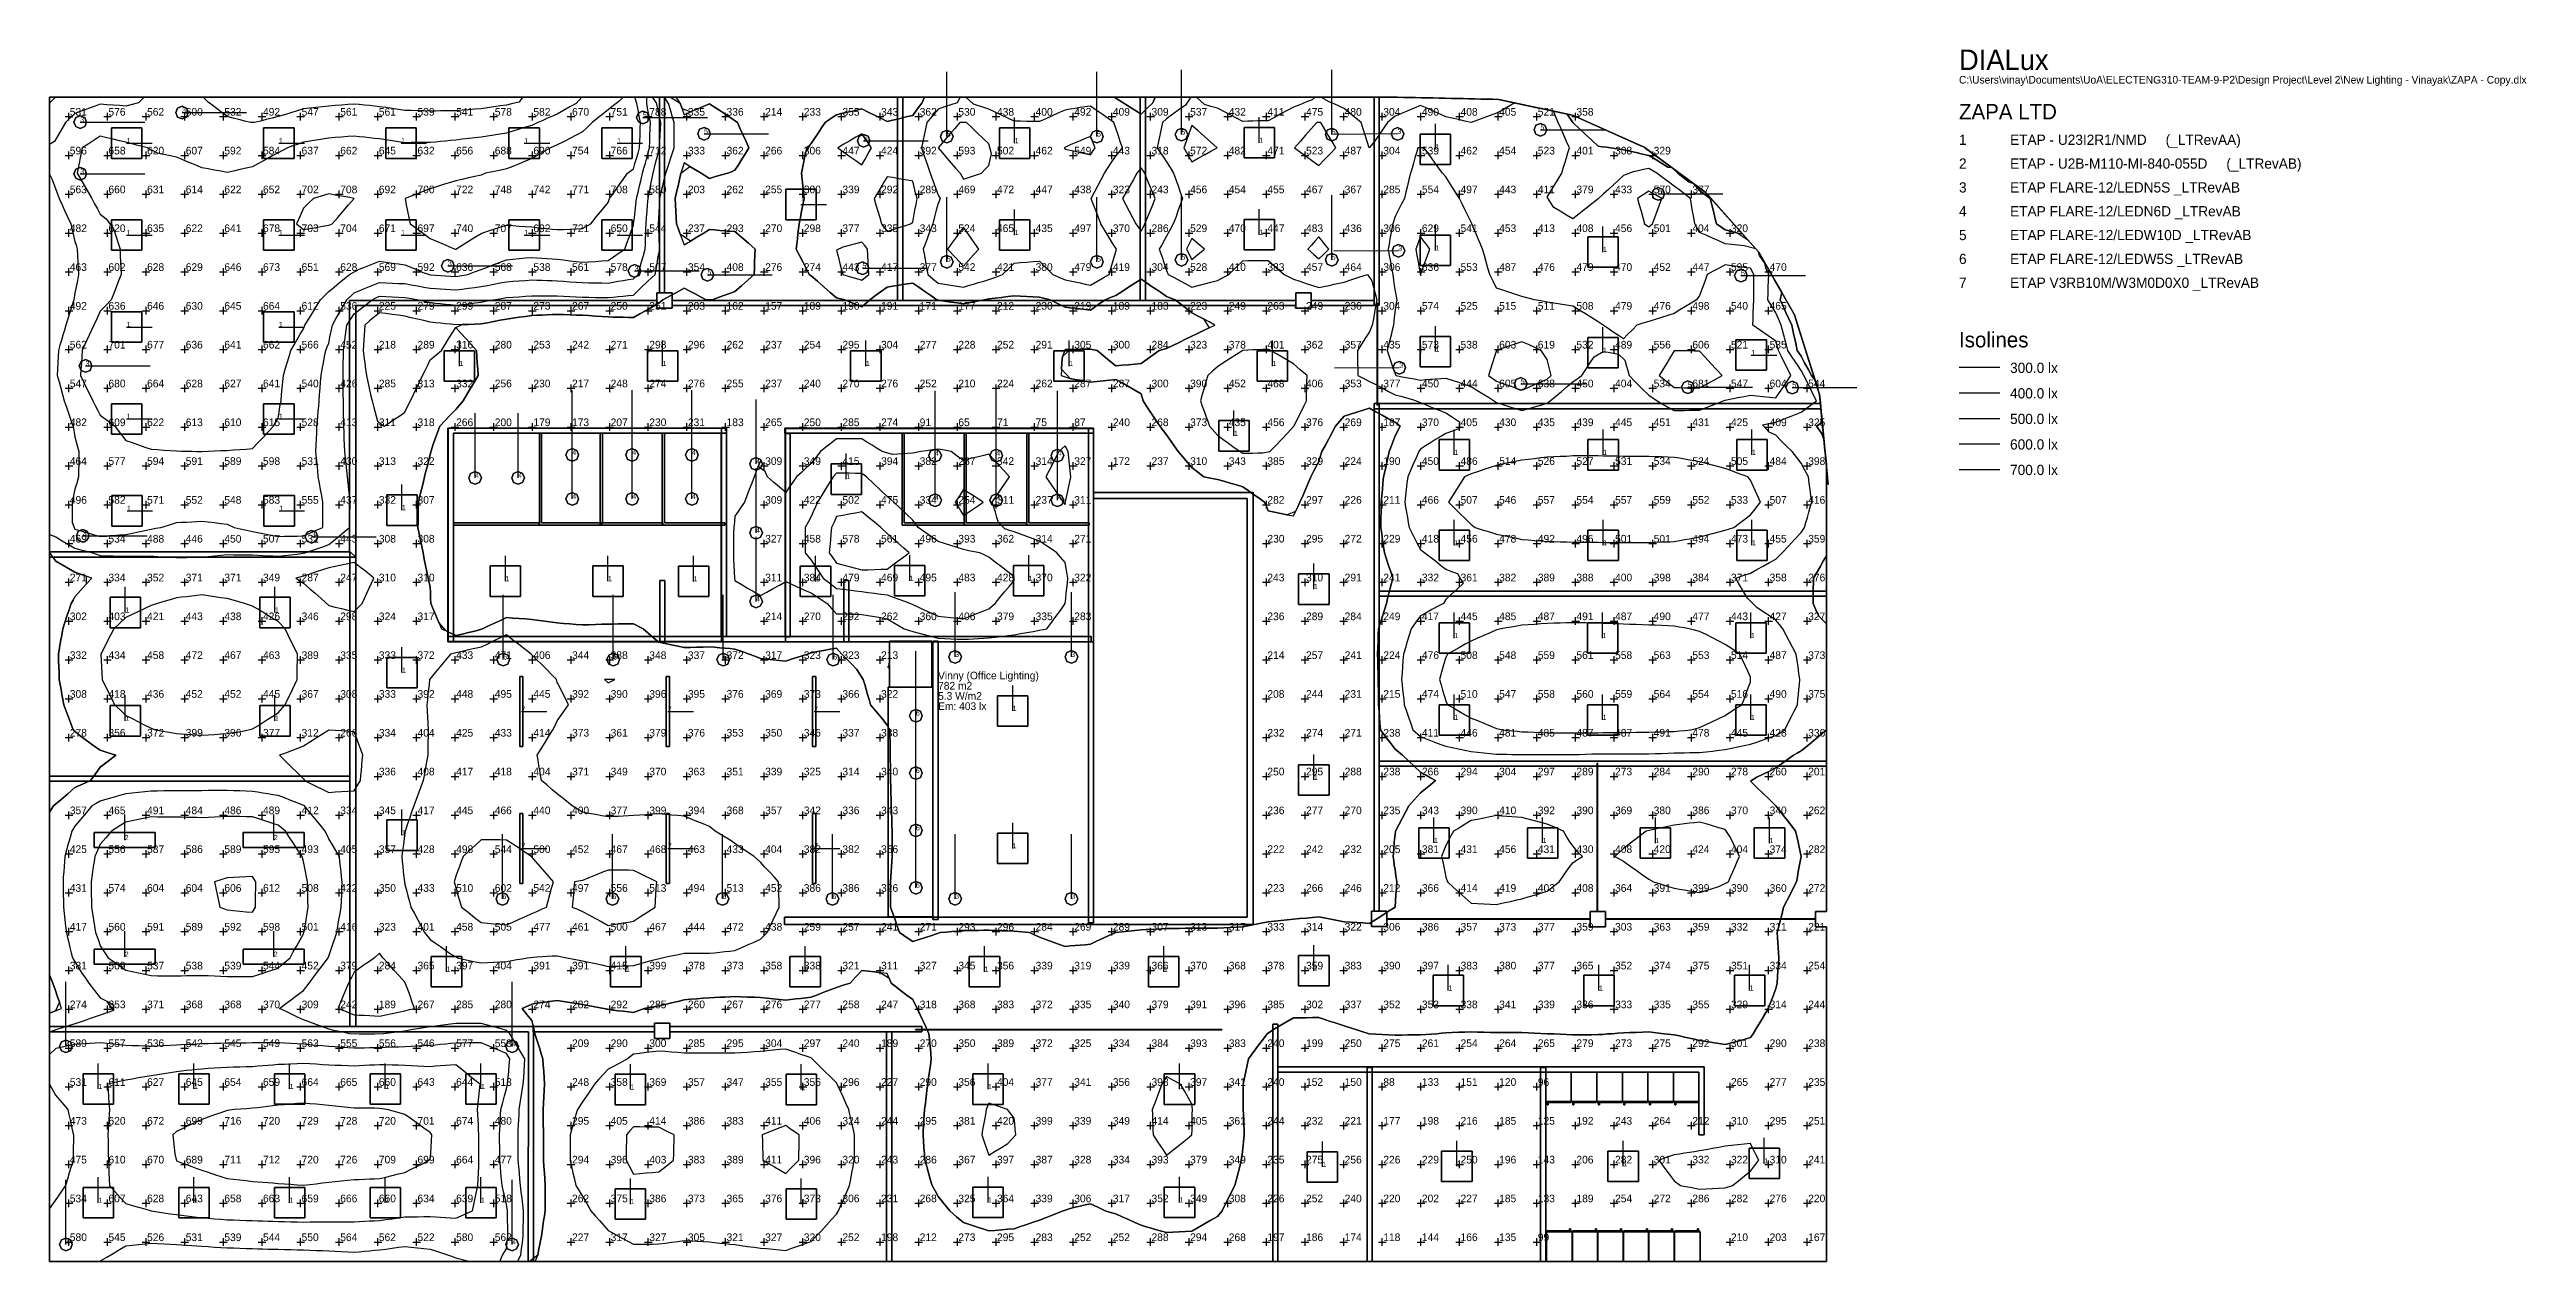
# Model space of a CAD drawing. Extents: x 0 to 48.5, y 0 to 23.7.
import ezdxf

# ---------------------------------------------------------------- set-up
doc = ezdxf.new("R2010")
doc.units = 0
doc.header["$MEASUREMENT"] = 0
for name, color, linetype in [('DLXDESCR', 7, 'Continuous'), ('DLXFURN', 5, 'Continuous'), ('DLXISO', 7, 'Continuous'), ('DLXLUM', 2, 'Continuous'), ('DLXLUMEX', 2, 'Continuous'), ('DLXSCENE', 7, 'Continuous'), ('DLXSUM', 9, 'Continuous'), ('DLXVAL', 3, 'Continuous')]:
    doc.layers.add(name, color=color, linetype=linetype)

# ---------------------------------------------------------------- blocks, each defined once
blk = doc.blocks.new('*U0')
for p, q in [((0.298, 0.298), (-0.298, 0.298)), ((-0.298, 0.298), (-0.298, -0.298)), ((-0.298, 0.298), (-0.298, -0.298)), ((-0.298, -0.298), (-0.298, 0.298)), ((-0.298, 0.298), (-0.298, 0.298)), ((0.298, 0.298), (-0.298, 0.298)), ((-0.298, 0.298), (-0.298, 0.298)), ((-0.298, 0.298), (0.298, 0.298)), ((-0.298, -0.298), (-0.298, 0.298)), ((-0.298, 0.298), (0.298, 0.298)), ((0.298, -0.298), (0.298, 0.298)), ((0.298, 0.298), (0.298, 0.298)), ((0.298, -0.298), (0.298, 0.298)), ((0.298, 0.298), (0.298, 0.298)), ((0.298, 0.298), (0.298, -0.298)), ((0.298, 0.298), (0.298, -0.298)), ((-0.298, -0.298), (0.298, -0.298)), ((-0.298, -0.298), (-0.298, -0.298)), ((-0.298, -0.298), (0.298, -0.298)), ((0.298, -0.298), (-0.298, -0.298)), ((-0.298, -0.298), (-0.298, -0.298)), ((0.298, -0.298), (-0.298, -0.298)), ((0.298, -0.298), (0.298, -0.298)), ((0.298, -0.298), (0.298, -0.298))]:
    blk.add_line(p, q)
at = {"color": 1}
blk.add_line((0, 0), (0.5, 0), dxfattribs=at)
at = {"layer": 'DLXLUMEX', "color": 7}
blk.add_text('1', height=0.1, dxfattribs=at).set_placement((0, 0))
blk = doc.blocks.new('*U111')
for p, q in [((0.298, 0.298), (-0.298, 0.298)), ((-0.298, 0.298), (-0.298, -0.298)), ((-0.298, 0.298), (-0.298, -0.298)), ((-0.298, -0.298), (-0.298, 0.298)), ((-0.298, 0.298), (-0.298, 0.298)), ((0.298, 0.298), (-0.298, 0.298)), ((-0.298, 0.298), (-0.298, 0.298)), ((-0.298, 0.298), (0.298, 0.298)), ((-0.298, -0.298), (-0.298, 0.298)), ((-0.298, 0.298), (0.298, 0.298)), ((0.298, -0.298), (0.298, 0.298)), ((0.298, 0.298), (0.298, 0.298)), ((0.298, -0.298), (0.298, 0.298)), ((0.298, 0.298), (0.298, 0.298)), ((0.298, 0.298), (0.298, -0.298)), ((0.298, 0.298), (0.298, -0.298)), ((-0.298, -0.298), (0.298, -0.298)), ((-0.298, -0.298), (-0.298, -0.298)), ((-0.298, -0.298), (0.298, -0.298)), ((0.298, -0.298), (-0.298, -0.298)), ((-0.298, -0.298), (-0.298, -0.298)), ((0.298, -0.298), (-0.298, -0.298)), ((0.298, -0.298), (0.298, -0.298)), ((0.298, -0.298), (0.298, -0.298))]:
    blk.add_line(p, q)
at = {"color": 1}
blk.add_line((0, 0), (0.5, 0), dxfattribs=at)
at = {"layer": 'DLXLUMEX', "color": 7}
blk.add_text('1', height=0.1, dxfattribs=at).set_placement((0, 0))
blk = doc.blocks.new('*U170')
for p, q in [((0.298, 0.298), (-0.298, 0.298)), ((-0.298, 0.298), (-0.298, -0.298)), ((-0.298, 0.298), (-0.298, -0.298)), ((-0.298, -0.298), (-0.298, 0.298)), ((-0.298, 0.298), (-0.298, 0.298)), ((0.298, 0.298), (-0.298, 0.298)), ((-0.298, 0.298), (-0.298, 0.298)), ((-0.298, 0.298), (0.298, 0.298)), ((-0.298, -0.298), (-0.298, 0.298)), ((-0.298, 0.298), (0.298, 0.298)), ((0.298, -0.298), (0.298, 0.298)), ((0.298, 0.298), (0.298, 0.298)), ((0.298, -0.298), (0.298, 0.298)), ((0.298, 0.298), (0.298, 0.298)), ((0.298, 0.298), (0.298, -0.298)), ((0.298, 0.298), (0.298, -0.298)), ((-0.298, -0.298), (0.298, -0.298)), ((-0.298, -0.298), (-0.298, -0.298)), ((-0.298, -0.298), (0.298, -0.298)), ((0.298, -0.298), (-0.298, -0.298)), ((-0.298, -0.298), (-0.298, -0.298)), ((0.298, -0.298), (-0.298, -0.298)), ((0.298, -0.298), (0.298, -0.298)), ((0.298, -0.298), (0.298, -0.298))]:
    blk.add_line(p, q)
at = {"color": 1}
blk.add_line((0, 0), (0.5, 0), dxfattribs=at)
at = {"layer": 'DLXLUMEX', "color": 7}
blk.add_text('1', height=0.1, dxfattribs=at).set_placement((0, 0))
blk = doc.blocks.new('*U181')
for p, q in [((0.298, 0.298), (-0.298, 0.298)), ((-0.298, 0.298), (-0.298, -0.298)), ((-0.298, 0.298), (-0.298, -0.298)), ((-0.298, -0.298), (-0.298, 0.298)), ((-0.298, 0.298), (-0.298, 0.298)), ((0.298, 0.298), (-0.298, 0.298)), ((-0.298, 0.298), (-0.298, 0.298)), ((-0.298, 0.298), (0.298, 0.298)), ((-0.298, -0.298), (-0.298, 0.298)), ((-0.298, 0.298), (0.298, 0.298)), ((0.298, -0.298), (0.298, 0.298)), ((0.298, 0.298), (0.298, 0.298)), ((0.298, -0.298), (0.298, 0.298)), ((0.298, 0.298), (0.298, 0.298)), ((0.298, 0.298), (0.298, -0.298)), ((0.298, 0.298), (0.298, -0.298)), ((-0.298, -0.298), (0.298, -0.298)), ((-0.298, -0.298), (-0.298, -0.298)), ((-0.298, -0.298), (0.298, -0.298)), ((0.298, -0.298), (-0.298, -0.298)), ((-0.298, -0.298), (-0.298, -0.298)), ((0.298, -0.298), (-0.298, -0.298)), ((0.298, -0.298), (0.298, -0.298)), ((0.298, -0.298), (0.298, -0.298))]:
    blk.add_line(p, q)
at = {"color": 1}
blk.add_line((0, 0), (0.5, 0), dxfattribs=at)
at = {"layer": 'DLXLUMEX', "color": 7}
blk.add_text('1', height=0.1, dxfattribs=at).set_placement((0, 0))
blk = doc.blocks.new('*U192')
for p, q in [((0.298, 0.298), (-0.298, 0.298)), ((-0.298, 0.298), (-0.298, -0.298)), ((-0.298, 0.298), (-0.298, -0.298)), ((-0.298, -0.298), (-0.298, 0.298)), ((-0.298, 0.298), (-0.298, 0.298)), ((0.298, 0.298), (-0.298, 0.298)), ((-0.298, 0.298), (-0.298, 0.298)), ((-0.298, 0.298), (0.298, 0.298)), ((-0.298, -0.298), (-0.298, 0.298)), ((-0.298, 0.298), (0.298, 0.298)), ((0.298, -0.298), (0.298, 0.298)), ((0.298, 0.298), (0.298, 0.298)), ((0.298, -0.298), (0.298, 0.298)), ((0.298, 0.298), (0.298, 0.298)), ((0.298, 0.298), (0.298, -0.298)), ((0.298, 0.298), (0.298, -0.298)), ((-0.298, -0.298), (0.298, -0.298)), ((-0.298, -0.298), (-0.298, -0.298)), ((-0.298, -0.298), (0.298, -0.298)), ((0.298, -0.298), (-0.298, -0.298)), ((-0.298, -0.298), (-0.298, -0.298)), ((0.298, -0.298), (-0.298, -0.298)), ((0.298, -0.298), (0.298, -0.298)), ((0.298, -0.298), (0.298, -0.298))]:
    blk.add_line(p, q)
at = {"color": 1}
blk.add_line((0, 0), (0.5, 0), dxfattribs=at)
at = {"layer": 'DLXLUMEX', "color": 7}
blk.add_text('1', height=0.1, dxfattribs=at).set_placement((0, 0))
blk = doc.blocks.new('*U203')
for p, q in [((0.298, 0.298), (-0.298, 0.298)), ((-0.298, 0.298), (-0.298, -0.298)), ((-0.298, 0.298), (-0.298, -0.298)), ((-0.298, -0.298), (-0.298, 0.298)), ((-0.298, 0.298), (-0.298, 0.298)), ((0.298, 0.298), (-0.298, 0.298)), ((-0.298, 0.298), (-0.298, 0.298)), ((-0.298, 0.298), (0.298, 0.298)), ((-0.298, -0.298), (-0.298, 0.298)), ((-0.298, 0.298), (0.298, 0.298)), ((0.298, -0.298), (0.298, 0.298)), ((0.298, 0.298), (0.298, 0.298)), ((0.298, -0.298), (0.298, 0.298)), ((0.298, 0.298), (0.298, 0.298)), ((0.298, 0.298), (0.298, -0.298)), ((0.298, 0.298), (0.298, -0.298)), ((-0.298, -0.298), (0.298, -0.298)), ((-0.298, -0.298), (-0.298, -0.298)), ((-0.298, -0.298), (0.298, -0.298)), ((0.298, -0.298), (-0.298, -0.298)), ((-0.298, -0.298), (-0.298, -0.298)), ((0.298, -0.298), (-0.298, -0.298)), ((0.298, -0.298), (0.298, -0.298)), ((0.298, -0.298), (0.298, -0.298))]:
    blk.add_line(p, q)
at = {"color": 1}
blk.add_line((0, 0), (0.5, 0), dxfattribs=at)
at = {"layer": 'DLXLUMEX', "color": 7}
blk.add_text('1', height=0.1, dxfattribs=at).set_placement((0, 0))
blk = doc.blocks.new('*U214')
for p, q in [((0.298, 0.298), (-0.298, 0.298)), ((-0.298, 0.298), (-0.298, -0.298)), ((-0.298, 0.298), (-0.298, -0.298)), ((-0.298, -0.298), (-0.298, 0.298)), ((-0.298, 0.298), (-0.298, 0.298)), ((0.298, 0.298), (-0.298, 0.298)), ((-0.298, 0.298), (-0.298, 0.298)), ((-0.298, 0.298), (0.298, 0.298)), ((-0.298, -0.298), (-0.298, 0.298)), ((-0.298, 0.298), (0.298, 0.298)), ((0.298, -0.298), (0.298, 0.298)), ((0.298, 0.298), (0.298, 0.298)), ((0.298, -0.298), (0.298, 0.298)), ((0.298, 0.298), (0.298, 0.298)), ((0.298, 0.298), (0.298, -0.298)), ((0.298, 0.298), (0.298, -0.298)), ((-0.298, -0.298), (0.298, -0.298)), ((-0.298, -0.298), (-0.298, -0.298)), ((-0.298, -0.298), (0.298, -0.298)), ((0.298, -0.298), (-0.298, -0.298)), ((-0.298, -0.298), (-0.298, -0.298)), ((0.298, -0.298), (-0.298, -0.298)), ((0.298, -0.298), (0.298, -0.298)), ((0.298, -0.298), (0.298, -0.298))]:
    blk.add_line(p, q)
at = {"color": 1}
blk.add_line((0, 0), (0.5, 0), dxfattribs=at)
at = {"layer": 'DLXLUMEX', "color": 7}
blk.add_text('1', height=0.1, dxfattribs=at).set_placement((0, 0))
blk = doc.blocks.new('*U225')
for p, q in [((0.298, 0.298), (-0.298, 0.298)), ((-0.298, 0.298), (-0.298, -0.298)), ((-0.298, 0.298), (-0.298, -0.298)), ((-0.298, -0.298), (-0.298, 0.298)), ((-0.298, 0.298), (-0.298, 0.298)), ((0.298, 0.298), (-0.298, 0.298)), ((-0.298, 0.298), (-0.298, 0.298)), ((-0.298, 0.298), (0.298, 0.298)), ((-0.298, -0.298), (-0.298, 0.298)), ((-0.298, 0.298), (0.298, 0.298)), ((0.298, -0.298), (0.298, 0.298)), ((0.298, 0.298), (0.298, 0.298)), ((0.298, -0.298), (0.298, 0.298)), ((0.298, 0.298), (0.298, 0.298)), ((0.298, 0.298), (0.298, -0.298)), ((0.298, 0.298), (0.298, -0.298)), ((-0.298, -0.298), (0.298, -0.298)), ((-0.298, -0.298), (-0.298, -0.298)), ((-0.298, -0.298), (0.298, -0.298)), ((0.298, -0.298), (-0.298, -0.298)), ((-0.298, -0.298), (-0.298, -0.298)), ((0.298, -0.298), (-0.298, -0.298)), ((0.298, -0.298), (0.298, -0.298)), ((0.298, -0.298), (0.298, -0.298))]:
    blk.add_line(p, q)
at = {"color": 1}
blk.add_line((0, 0), (0.5, 0), dxfattribs=at)
at = {"layer": 'DLXLUMEX', "color": 7}
blk.add_text('1', height=0.1, dxfattribs=at).set_placement((0, 0))
blk = doc.blocks.new('*U236')
for p, q in [((0.298, 0.298), (-0.298, 0.298)), ((-0.298, 0.298), (-0.298, -0.298)), ((-0.298, 0.298), (-0.298, -0.298)), ((-0.298, -0.298), (-0.298, 0.298)), ((-0.298, 0.298), (-0.298, 0.298)), ((0.298, 0.298), (-0.298, 0.298)), ((-0.298, 0.298), (-0.298, 0.298)), ((-0.298, 0.298), (0.298, 0.298)), ((-0.298, -0.298), (-0.298, 0.298)), ((-0.298, 0.298), (0.298, 0.298)), ((0.298, -0.298), (0.298, 0.298)), ((0.298, 0.298), (0.298, 0.298)), ((0.298, -0.298), (0.298, 0.298)), ((0.298, 0.298), (0.298, 0.298)), ((0.298, 0.298), (0.298, -0.298)), ((0.298, 0.298), (0.298, -0.298)), ((-0.298, -0.298), (0.298, -0.298)), ((-0.298, -0.298), (-0.298, -0.298)), ((-0.298, -0.298), (0.298, -0.298)), ((0.298, -0.298), (-0.298, -0.298)), ((-0.298, -0.298), (-0.298, -0.298)), ((0.298, -0.298), (-0.298, -0.298)), ((0.298, -0.298), (0.298, -0.298)), ((0.298, -0.298), (0.298, -0.298))]:
    blk.add_line(p, q)
at = {"color": 1}
blk.add_line((0, 0), (0.5, 0), dxfattribs=at)
at = {"layer": 'DLXLUMEX', "color": 7}
blk.add_text('1', height=0.1, dxfattribs=at).set_placement((0, 0))
blk = doc.blocks.new('*U1')
for p, q in [((0.298, 0.298), (-0.298, 0.298)), ((-0.298, 0.298), (-0.298, -0.298)), ((-0.298, 0.298), (-0.298, -0.298)), ((-0.298, -0.298), (-0.298, 0.298)), ((-0.298, 0.298), (-0.298, 0.298)), ((0.298, 0.298), (-0.298, 0.298)), ((-0.298, 0.298), (-0.298, 0.298)), ((-0.298, 0.298), (0.298, 0.298)), ((-0.298, -0.298), (-0.298, 0.298)), ((-0.298, 0.298), (0.298, 0.298)), ((0.298, -0.298), (0.298, 0.298)), ((0.298, 0.298), (0.298, 0.298)), ((0.298, -0.298), (0.298, 0.298)), ((0.298, 0.298), (0.298, 0.298)), ((0.298, 0.298), (0.298, -0.298)), ((0.298, 0.298), (0.298, -0.298)), ((-0.298, -0.298), (0.298, -0.298)), ((-0.298, -0.298), (-0.298, -0.298)), ((-0.298, -0.298), (0.298, -0.298)), ((0.298, -0.298), (-0.298, -0.298)), ((-0.298, -0.298), (-0.298, -0.298)), ((0.298, -0.298), (-0.298, -0.298)), ((0.298, -0.298), (0.298, -0.298)), ((0.298, -0.298), (0.298, -0.298))]:
    blk.add_line(p, q)
at = {"color": 1}
blk.add_line((0, 0), (0.5, 0), dxfattribs=at)
at = {"layer": 'DLXLUMEX', "color": 7}
blk.add_text('1', height=0.1, dxfattribs=at).set_placement((0, 0))
blk = doc.blocks.new('*U12')
for p, q in [((0.298, 0.298), (-0.298, 0.298)), ((-0.298, 0.298), (-0.298, -0.298)), ((-0.298, 0.298), (-0.298, -0.298)), ((-0.298, -0.298), (-0.298, 0.298)), ((-0.298, 0.298), (-0.298, 0.298)), ((0.298, 0.298), (-0.298, 0.298)), ((-0.298, 0.298), (-0.298, 0.298)), ((-0.298, 0.298), (0.298, 0.298)), ((-0.298, -0.298), (-0.298, 0.298)), ((-0.298, 0.298), (0.298, 0.298)), ((0.298, -0.298), (0.298, 0.298)), ((0.298, 0.298), (0.298, 0.298)), ((0.298, -0.298), (0.298, 0.298)), ((0.298, 0.298), (0.298, 0.298)), ((0.298, 0.298), (0.298, -0.298)), ((0.298, 0.298), (0.298, -0.298)), ((-0.298, -0.298), (0.298, -0.298)), ((-0.298, -0.298), (-0.298, -0.298)), ((-0.298, -0.298), (0.298, -0.298)), ((0.298, -0.298), (-0.298, -0.298)), ((-0.298, -0.298), (-0.298, -0.298)), ((0.298, -0.298), (-0.298, -0.298)), ((0.298, -0.298), (0.298, -0.298)), ((0.298, -0.298), (0.298, -0.298))]:
    blk.add_line(p, q)
at = {"color": 1}
blk.add_line((0, 0), (0.5, 0), dxfattribs=at)
at = {"layer": 'DLXLUMEX', "color": 7}
blk.add_text('1', height=0.1, dxfattribs=at).set_placement((0, 0))
blk = doc.blocks.new('*U23')
for p, q in [((0.298, 0.298), (-0.298, 0.298)), ((-0.298, 0.298), (-0.298, -0.298)), ((-0.298, 0.298), (-0.298, -0.298)), ((-0.298, -0.298), (-0.298, 0.298)), ((-0.298, 0.298), (-0.298, 0.298)), ((0.298, 0.298), (-0.298, 0.298)), ((-0.298, 0.298), (-0.298, 0.298)), ((-0.298, 0.298), (0.298, 0.298)), ((-0.298, -0.298), (-0.298, 0.298)), ((-0.298, 0.298), (0.298, 0.298)), ((0.298, -0.298), (0.298, 0.298)), ((0.298, 0.298), (0.298, 0.298)), ((0.298, -0.298), (0.298, 0.298)), ((0.298, 0.298), (0.298, 0.298)), ((0.298, 0.298), (0.298, -0.298)), ((0.298, 0.298), (0.298, -0.298)), ((-0.298, -0.298), (0.298, -0.298)), ((-0.298, -0.298), (-0.298, -0.298)), ((-0.298, -0.298), (0.298, -0.298)), ((0.298, -0.298), (-0.298, -0.298)), ((-0.298, -0.298), (-0.298, -0.298)), ((0.298, -0.298), (-0.298, -0.298)), ((0.298, -0.298), (0.298, -0.298)), ((0.298, -0.298), (0.298, -0.298))]:
    blk.add_line(p, q)
at = {"color": 1}
blk.add_line((0, 0), (0.5, 0), dxfattribs=at)
at = {"layer": 'DLXLUMEX', "color": 7}
blk.add_text('1', height=0.1, dxfattribs=at).set_placement((0, 0))
blk = doc.blocks.new('*U34')
for p, q in [((0.298, 0.298), (-0.298, 0.298)), ((-0.298, 0.298), (-0.298, -0.298)), ((-0.298, 0.298), (-0.298, -0.298)), ((-0.298, -0.298), (-0.298, 0.298)), ((-0.298, 0.298), (-0.298, 0.298)), ((0.298, 0.298), (-0.298, 0.298)), ((-0.298, 0.298), (-0.298, 0.298)), ((-0.298, 0.298), (0.298, 0.298)), ((-0.298, -0.298), (-0.298, 0.298)), ((-0.298, 0.298), (0.298, 0.298)), ((0.298, -0.298), (0.298, 0.298)), ((0.298, 0.298), (0.298, 0.298)), ((0.298, -0.298), (0.298, 0.298)), ((0.298, 0.298), (0.298, 0.298)), ((0.298, 0.298), (0.298, -0.298)), ((0.298, 0.298), (0.298, -0.298)), ((-0.298, -0.298), (0.298, -0.298)), ((-0.298, -0.298), (-0.298, -0.298)), ((-0.298, -0.298), (0.298, -0.298)), ((0.298, -0.298), (-0.298, -0.298)), ((-0.298, -0.298), (-0.298, -0.298)), ((0.298, -0.298), (-0.298, -0.298)), ((0.298, -0.298), (0.298, -0.298)), ((0.298, -0.298), (0.298, -0.298))]:
    blk.add_line(p, q)
at = {"color": 1}
blk.add_line((0, 0), (0.5, 0), dxfattribs=at)
at = {"layer": 'DLXLUMEX', "color": 7}
blk.add_text('1', height=0.1, dxfattribs=at).set_placement((0, 0))
blk = doc.blocks.new('*U45')
for p, q in [((0.298, 0.298), (-0.298, 0.298)), ((-0.298, 0.298), (-0.298, -0.298)), ((-0.298, 0.298), (-0.298, -0.298)), ((-0.298, -0.298), (-0.298, 0.298)), ((-0.298, 0.298), (-0.298, 0.298)), ((0.298, 0.298), (-0.298, 0.298)), ((-0.298, 0.298), (-0.298, 0.298)), ((-0.298, 0.298), (0.298, 0.298)), ((-0.298, -0.298), (-0.298, 0.298)), ((-0.298, 0.298), (0.298, 0.298)), ((0.298, -0.298), (0.298, 0.298)), ((0.298, 0.298), (0.298, 0.298)), ((0.298, -0.298), (0.298, 0.298)), ((0.298, 0.298), (0.298, 0.298)), ((0.298, 0.298), (0.298, -0.298)), ((0.298, 0.298), (0.298, -0.298)), ((-0.298, -0.298), (0.298, -0.298)), ((-0.298, -0.298), (-0.298, -0.298)), ((-0.298, -0.298), (0.298, -0.298)), ((0.298, -0.298), (-0.298, -0.298)), ((-0.298, -0.298), (-0.298, -0.298)), ((0.298, -0.298), (-0.298, -0.298)), ((0.298, -0.298), (0.298, -0.298)), ((0.298, -0.298), (0.298, -0.298))]:
    blk.add_line(p, q)
at = {"color": 1}
blk.add_line((0, 0), (0.5, 0), dxfattribs=at)
at = {"layer": 'DLXLUMEX', "color": 7}
blk.add_text('1', height=0.1, dxfattribs=at).set_placement((0, 0))
blk = doc.blocks.new('*U56')
for p, q in [((0.298, 0.298), (-0.298, 0.298)), ((-0.298, 0.298), (-0.298, -0.298)), ((-0.298, 0.298), (-0.298, -0.298)), ((-0.298, -0.298), (-0.298, 0.298)), ((-0.298, 0.298), (-0.298, 0.298)), ((0.298, 0.298), (-0.298, 0.298)), ((-0.298, 0.298), (-0.298, 0.298)), ((-0.298, 0.298), (0.298, 0.298)), ((-0.298, -0.298), (-0.298, 0.298)), ((-0.298, 0.298), (0.298, 0.298)), ((0.298, -0.298), (0.298, 0.298)), ((0.298, 0.298), (0.298, 0.298)), ((0.298, -0.298), (0.298, 0.298)), ((0.298, 0.298), (0.298, 0.298)), ((0.298, 0.298), (0.298, -0.298)), ((0.298, 0.298), (0.298, -0.298)), ((-0.298, -0.298), (0.298, -0.298)), ((-0.298, -0.298), (-0.298, -0.298)), ((-0.298, -0.298), (0.298, -0.298)), ((0.298, -0.298), (-0.298, -0.298)), ((-0.298, -0.298), (-0.298, -0.298)), ((0.298, -0.298), (-0.298, -0.298)), ((0.298, -0.298), (0.298, -0.298)), ((0.298, -0.298), (0.298, -0.298))]:
    blk.add_line(p, q)
at = {"color": 1}
blk.add_line((0, 0), (0.5, 0), dxfattribs=at)
at = {"layer": 'DLXLUMEX', "color": 7}
blk.add_text('1', height=0.1, dxfattribs=at).set_placement((0, 0))
blk = doc.blocks.new('*U67')
for p, q in [((0.298, 0.298), (-0.298, 0.298)), ((-0.298, 0.298), (-0.298, -0.298)), ((-0.298, 0.298), (-0.298, -0.298)), ((-0.298, -0.298), (-0.298, 0.298)), ((-0.298, 0.298), (-0.298, 0.298)), ((0.298, 0.298), (-0.298, 0.298)), ((-0.298, 0.298), (-0.298, 0.298)), ((-0.298, 0.298), (0.298, 0.298)), ((-0.298, -0.298), (-0.298, 0.298)), ((-0.298, 0.298), (0.298, 0.298)), ((0.298, -0.298), (0.298, 0.298)), ((0.298, 0.298), (0.298, 0.298)), ((0.298, -0.298), (0.298, 0.298)), ((0.298, 0.298), (0.298, 0.298)), ((0.298, 0.298), (0.298, -0.298)), ((0.298, 0.298), (0.298, -0.298)), ((-0.298, -0.298), (0.298, -0.298)), ((-0.298, -0.298), (-0.298, -0.298)), ((-0.298, -0.298), (0.298, -0.298)), ((0.298, -0.298), (-0.298, -0.298)), ((-0.298, -0.298), (-0.298, -0.298)), ((0.298, -0.298), (-0.298, -0.298)), ((0.298, -0.298), (0.298, -0.298)), ((0.298, -0.298), (0.298, -0.298))]:
    blk.add_line(p, q)
at = {"color": 1}
blk.add_line((0, 0), (0.5, 0), dxfattribs=at)
at = {"layer": 'DLXLUMEX', "color": 7}
blk.add_text('1', height=0.1, dxfattribs=at).set_placement((0, 0))
blk = doc.blocks.new('*U78')
for p, q in [((-0.124, 0), (-0.088, 0.088)), ((-0.088, 0.088), (-0.124, 0)), ((-0.088, 0.088), (-0.124, 0)), ((-0.124, 0), (-0.088, 0.088)), ((-0.088, -0.088), (-0.124, 0)), ((-0.124, 0), (-0.088, -0.088)), ((-0.124, 0), (-0.124, 0)), ((-0.124, 0), (-0.088, -0.088)), ((-0.088, -0.088), (-0.124, 0)), ((-0.124, 0), (-0.124, 0)), ((-0.088, 0.088), (0, 0.124)), ((0, 0.124), (-0.088, 0.088)), ((0, 0.124), (-0.088, 0.088)), ((-0.088, 0.088), (0, 0.124)), ((-0.088, 0.088), (-0.088, 0.088)), ((-0.088, 0.088), (-0.088, 0.088)), ((0, 0.124), (0.088, 0.088)), ((0.088, 0.088), (0, 0.124)), ((0, 0.124), (0, 0.124)), ((0.088, 0.088), (0, 0.124)), ((0, 0.124), (0, 0.124)), ((0, 0.124), (0.088, 0.088)), ((0.088, 0.088), (0.124, 0)), ((0.124, 0), (0.088, 0.088)), ((0.088, 0.088), (0.088, 0.088)), ((0.124, 0), (0.088, 0.088)), ((0.088, 0.088), (0.088, 0.088)), ((0.088, 0.088), (0.124, 0)), ((0.124, 0), (0.088, -0.088)), ((0.088, -0.088), (0.124, 0)), ((0.088, -0.088), (0.124, 0)), ((0.124, 0), (0.088, -0.088)), ((0.124, 0), (0.124, 0)), ((0.124, 0), (0.124, 0)), ((0, -0.124), (-0.088, -0.088)), ((-0.088, -0.088), (0, -0.124)), ((-0.088, -0.088), (-0.088, -0.088)), ((-0.088, -0.088), (0, -0.124)), ((0, -0.124), (-0.088, -0.088)), ((-0.088, -0.088), (-0.088, -0.088)), ((0.088, -0.088), (0, -0.124)), ((0, -0.124), (0.088, -0.088)), ((0, -0.124), (0.088, -0.088)), ((0.088, -0.088), (0, -0.124)), ((0, -0.124), (0, -0.124)), ((0, -0.124), (0, -0.124)), ((0.088, -0.088), (0.088, -0.088)), ((0.088, -0.088), (0.088, -0.088))]:
    blk.add_line(p, q)
at = {"color": 1}
blk.add_line((0, 0), (1.265, 0), dxfattribs=at)
at = {"layer": 'DLXLUMEX', "color": 7}
blk.add_text('3', height=0.1, dxfattribs=at).set_placement((0, 0))
blk = doc.blocks.new('*U89')
for p, q in [((-0.124, 0), (-0.088, 0.088)), ((-0.088, 0.088), (-0.124, 0)), ((-0.088, 0.088), (-0.124, 0)), ((-0.124, 0), (-0.088, 0.088)), ((-0.088, -0.088), (-0.124, 0)), ((-0.124, 0), (-0.088, -0.088)), ((-0.124, 0), (-0.124, 0)), ((-0.124, 0), (-0.088, -0.088)), ((-0.088, -0.088), (-0.124, 0)), ((-0.124, 0), (-0.124, 0)), ((-0.088, 0.088), (0, 0.124)), ((0, 0.124), (-0.088, 0.088)), ((0, 0.124), (-0.088, 0.088)), ((-0.088, 0.088), (0, 0.124)), ((-0.088, 0.088), (-0.088, 0.088)), ((-0.088, 0.088), (-0.088, 0.088)), ((0, 0.124), (0.088, 0.088)), ((0.088, 0.088), (0, 0.124)), ((0, 0.124), (0, 0.124)), ((0.088, 0.088), (0, 0.124)), ((0, 0.124), (0, 0.124)), ((0, 0.124), (0.088, 0.088)), ((0.088, 0.088), (0.124, 0)), ((0.124, 0), (0.088, 0.088)), ((0.088, 0.088), (0.088, 0.088)), ((0.124, 0), (0.088, 0.088)), ((0.088, 0.088), (0.088, 0.088)), ((0.088, 0.088), (0.124, 0)), ((0.124, 0), (0.088, -0.088)), ((0.088, -0.088), (0.124, 0)), ((0.088, -0.088), (0.124, 0)), ((0.124, 0), (0.088, -0.088)), ((0.124, 0), (0.124, 0)), ((0.124, 0), (0.124, 0)), ((0, -0.124), (-0.088, -0.088)), ((-0.088, -0.088), (0, -0.124)), ((-0.088, -0.088), (-0.088, -0.088)), ((-0.088, -0.088), (0, -0.124)), ((0, -0.124), (-0.088, -0.088)), ((-0.088, -0.088), (-0.088, -0.088)), ((0.088, -0.088), (0, -0.124)), ((0, -0.124), (0.088, -0.088)), ((0, -0.124), (0.088, -0.088)), ((0.088, -0.088), (0, -0.124)), ((0, -0.124), (0, -0.124)), ((0, -0.124), (0, -0.124)), ((0.088, -0.088), (0.088, -0.088)), ((0.088, -0.088), (0.088, -0.088))]:
    blk.add_line(p, q)
at = {"color": 1}
blk.add_line((0, 0), (1.265, 0), dxfattribs=at)
at = {"layer": 'DLXLUMEX', "color": 7}
blk.add_text('3', height=0.1, dxfattribs=at).set_placement((0, 0))
blk = doc.blocks.new('*U100')
for p, q in [((-0.124, 0), (-0.088, 0.088)), ((-0.088, 0.088), (-0.124, 0)), ((-0.088, 0.088), (-0.124, 0)), ((-0.124, 0), (-0.088, 0.088)), ((-0.088, -0.088), (-0.124, 0)), ((-0.124, 0), (-0.088, -0.088)), ((-0.124, 0), (-0.124, 0)), ((-0.124, 0), (-0.088, -0.088)), ((-0.088, -0.088), (-0.124, 0)), ((-0.124, 0), (-0.124, 0)), ((-0.088, 0.088), (0, 0.124)), ((0, 0.124), (-0.088, 0.088)), ((0, 0.124), (-0.088, 0.088)), ((-0.088, 0.088), (0, 0.124)), ((-0.088, 0.088), (-0.088, 0.088)), ((-0.088, 0.088), (-0.088, 0.088)), ((0, 0.124), (0.088, 0.088)), ((0.088, 0.088), (0, 0.124)), ((0, 0.124), (0, 0.124)), ((0.088, 0.088), (0, 0.124)), ((0, 0.124), (0, 0.124)), ((0, 0.124), (0.088, 0.088)), ((0.088, 0.088), (0.124, 0)), ((0.124, 0), (0.088, 0.088)), ((0.088, 0.088), (0.088, 0.088)), ((0.124, 0), (0.088, 0.088)), ((0.088, 0.088), (0.088, 0.088)), ((0.088, 0.088), (0.124, 0)), ((0.124, 0), (0.088, -0.088)), ((0.088, -0.088), (0.124, 0)), ((0.088, -0.088), (0.124, 0)), ((0.124, 0), (0.088, -0.088)), ((0.124, 0), (0.124, 0)), ((0.124, 0), (0.124, 0)), ((0, -0.124), (-0.088, -0.088)), ((-0.088, -0.088), (0, -0.124)), ((-0.088, -0.088), (-0.088, -0.088)), ((-0.088, -0.088), (0, -0.124)), ((0, -0.124), (-0.088, -0.088)), ((-0.088, -0.088), (-0.088, -0.088)), ((0.088, -0.088), (0, -0.124)), ((0, -0.124), (0.088, -0.088)), ((0, -0.124), (0.088, -0.088)), ((0.088, -0.088), (0, -0.124)), ((0, -0.124), (0, -0.124)), ((0, -0.124), (0, -0.124)), ((0.088, -0.088), (0.088, -0.088)), ((0.088, -0.088), (0.088, -0.088))]:
    blk.add_line(p, q)
at = {"color": 1}
blk.add_line((0, 0), (1.265, 0), dxfattribs=at)
at = {"layer": 'DLXLUMEX', "color": 7}
blk.add_text('3', height=0.1, dxfattribs=at).set_placement((0, 0))
blk = doc.blocks.new('*U112')
for p, q in [((-0.124, 0), (-0.088, 0.088)), ((-0.088, 0.088), (-0.124, 0)), ((-0.088, 0.088), (-0.124, 0)), ((-0.124, 0), (-0.088, 0.088)), ((-0.088, -0.088), (-0.124, 0)), ((-0.124, 0), (-0.088, -0.088)), ((-0.124, 0), (-0.124, 0)), ((-0.124, 0), (-0.088, -0.088)), ((-0.088, -0.088), (-0.124, 0)), ((-0.124, 0), (-0.124, 0)), ((-0.088, 0.088), (0, 0.124)), ((0, 0.124), (-0.088, 0.088)), ((0, 0.124), (-0.088, 0.088)), ((-0.088, 0.088), (0, 0.124)), ((-0.088, 0.088), (-0.088, 0.088)), ((-0.088, 0.088), (-0.088, 0.088)), ((0, 0.124), (0.088, 0.088)), ((0.088, 0.088), (0, 0.124)), ((0, 0.124), (0, 0.124)), ((0.088, 0.088), (0, 0.124)), ((0, 0.124), (0, 0.124)), ((0, 0.124), (0.088, 0.088)), ((0.088, 0.088), (0.124, 0)), ((0.124, 0), (0.088, 0.088)), ((0.088, 0.088), (0.088, 0.088)), ((0.124, 0), (0.088, 0.088)), ((0.088, 0.088), (0.088, 0.088)), ((0.088, 0.088), (0.124, 0)), ((0.124, 0), (0.088, -0.088)), ((0.088, -0.088), (0.124, 0)), ((0.088, -0.088), (0.124, 0)), ((0.124, 0), (0.088, -0.088)), ((0.124, 0), (0.124, 0)), ((0.124, 0), (0.124, 0)), ((0, -0.124), (-0.088, -0.088)), ((-0.088, -0.088), (0, -0.124)), ((-0.088, -0.088), (-0.088, -0.088)), ((-0.088, -0.088), (0, -0.124)), ((0, -0.124), (-0.088, -0.088)), ((-0.088, -0.088), (-0.088, -0.088)), ((0.088, -0.088), (0, -0.124)), ((0, -0.124), (0.088, -0.088)), ((0, -0.124), (0.088, -0.088)), ((0.088, -0.088), (0, -0.124)), ((0, -0.124), (0, -0.124)), ((0, -0.124), (0, -0.124)), ((0.088, -0.088), (0.088, -0.088)), ((0.088, -0.088), (0.088, -0.088))]:
    blk.add_line(p, q)
at = {"color": 1}
blk.add_line((0, 0), (1.265, 0), dxfattribs=at)
at = {"layer": 'DLXLUMEX', "color": 7}
blk.add_text('3', height=0.1, dxfattribs=at).set_placement((0, 0))
blk = doc.blocks.new('*U123')
for p, q in [((-0.124, 0), (-0.088, 0.088)), ((-0.088, 0.088), (-0.124, 0)), ((-0.088, 0.088), (-0.124, 0)), ((-0.124, 0), (-0.088, 0.088)), ((-0.088, -0.088), (-0.124, 0)), ((-0.124, 0), (-0.088, -0.088)), ((-0.124, 0), (-0.124, 0)), ((-0.124, 0), (-0.088, -0.088)), ((-0.088, -0.088), (-0.124, 0)), ((-0.124, 0), (-0.124, 0)), ((-0.088, 0.088), (0, 0.124)), ((0, 0.124), (-0.088, 0.088)), ((0, 0.124), (-0.088, 0.088)), ((-0.088, 0.088), (0, 0.124)), ((-0.088, 0.088), (-0.088, 0.088)), ((-0.088, 0.088), (-0.088, 0.088)), ((0, 0.124), (0.088, 0.088)), ((0.088, 0.088), (0, 0.124)), ((0, 0.124), (0, 0.124)), ((0.088, 0.088), (0, 0.124)), ((0, 0.124), (0, 0.124)), ((0, 0.124), (0.088, 0.088)), ((0.088, 0.088), (0.124, 0)), ((0.124, 0), (0.088, 0.088)), ((0.088, 0.088), (0.088, 0.088)), ((0.124, 0), (0.088, 0.088)), ((0.088, 0.088), (0.088, 0.088)), ((0.088, 0.088), (0.124, 0)), ((0.124, 0), (0.088, -0.088)), ((0.088, -0.088), (0.124, 0)), ((0.088, -0.088), (0.124, 0)), ((0.124, 0), (0.088, -0.088)), ((0.124, 0), (0.124, 0)), ((0.124, 0), (0.124, 0)), ((0, -0.124), (-0.088, -0.088)), ((-0.088, -0.088), (0, -0.124)), ((-0.088, -0.088), (-0.088, -0.088)), ((-0.088, -0.088), (0, -0.124)), ((0, -0.124), (-0.088, -0.088)), ((-0.088, -0.088), (-0.088, -0.088)), ((0.088, -0.088), (0, -0.124)), ((0, -0.124), (0.088, -0.088)), ((0, -0.124), (0.088, -0.088)), ((0.088, -0.088), (0, -0.124)), ((0, -0.124), (0, -0.124)), ((0, -0.124), (0, -0.124)), ((0.088, -0.088), (0.088, -0.088)), ((0.088, -0.088), (0.088, -0.088))]:
    blk.add_line(p, q)
at = {"color": 1}
blk.add_line((0, 0), (1.265, 0), dxfattribs=at)
at = {"layer": 'DLXLUMEX', "color": 7}
blk.add_text('3', height=0.1, dxfattribs=at).set_placement((0, 0))
blk = doc.blocks.new('*U134')
for p, q in [((-0.124, 0), (-0.088, 0.088)), ((-0.088, 0.088), (-0.124, 0)), ((-0.088, 0.088), (-0.124, 0)), ((-0.124, 0), (-0.088, 0.088)), ((-0.088, -0.088), (-0.124, 0)), ((-0.124, 0), (-0.088, -0.088)), ((-0.124, 0), (-0.124, 0)), ((-0.124, 0), (-0.088, -0.088)), ((-0.088, -0.088), (-0.124, 0)), ((-0.124, 0), (-0.124, 0)), ((-0.088, 0.088), (0, 0.124)), ((0, 0.124), (-0.088, 0.088)), ((0, 0.124), (-0.088, 0.088)), ((-0.088, 0.088), (0, 0.124)), ((-0.088, 0.088), (-0.088, 0.088)), ((-0.088, 0.088), (-0.088, 0.088)), ((0, 0.124), (0.088, 0.088)), ((0.088, 0.088), (0, 0.124)), ((0, 0.124), (0, 0.124)), ((0.088, 0.088), (0, 0.124)), ((0, 0.124), (0, 0.124)), ((0, 0.124), (0.088, 0.088)), ((0.088, 0.088), (0.124, 0)), ((0.124, 0), (0.088, 0.088)), ((0.088, 0.088), (0.088, 0.088)), ((0.124, 0), (0.088, 0.088)), ((0.088, 0.088), (0.088, 0.088)), ((0.088, 0.088), (0.124, 0)), ((0.124, 0), (0.088, -0.088)), ((0.088, -0.088), (0.124, 0)), ((0.088, -0.088), (0.124, 0)), ((0.124, 0), (0.088, -0.088)), ((0.124, 0), (0.124, 0)), ((0.124, 0), (0.124, 0)), ((0, -0.124), (-0.088, -0.088)), ((-0.088, -0.088), (0, -0.124)), ((-0.088, -0.088), (-0.088, -0.088)), ((-0.088, -0.088), (0, -0.124)), ((0, -0.124), (-0.088, -0.088)), ((-0.088, -0.088), (-0.088, -0.088)), ((0.088, -0.088), (0, -0.124)), ((0, -0.124), (0.088, -0.088)), ((0, -0.124), (0.088, -0.088)), ((0.088, -0.088), (0, -0.124)), ((0, -0.124), (0, -0.124)), ((0, -0.124), (0, -0.124)), ((0.088, -0.088), (0.088, -0.088)), ((0.088, -0.088), (0.088, -0.088))]:
    blk.add_line(p, q)
at = {"color": 1}
blk.add_line((0, 0), (1.265, 0), dxfattribs=at)
at = {"layer": 'DLXLUMEX', "color": 7}
blk.add_text('5', height=0.1, dxfattribs=at).set_placement((0, 0))
blk = doc.blocks.new('*U145')
for p, q in [((-0.124, 0), (-0.088, 0.088)), ((-0.088, 0.088), (-0.124, 0)), ((-0.088, 0.088), (-0.124, 0)), ((-0.124, 0), (-0.088, 0.088)), ((-0.088, -0.088), (-0.124, 0)), ((-0.124, 0), (-0.088, -0.088)), ((-0.124, 0), (-0.124, 0)), ((-0.124, 0), (-0.088, -0.088)), ((-0.088, -0.088), (-0.124, 0)), ((-0.124, 0), (-0.124, 0)), ((-0.088, 0.088), (0, 0.124)), ((0, 0.124), (-0.088, 0.088)), ((0, 0.124), (-0.088, 0.088)), ((-0.088, 0.088), (0, 0.124)), ((-0.088, 0.088), (-0.088, 0.088)), ((-0.088, 0.088), (-0.088, 0.088)), ((0, 0.124), (0.088, 0.088)), ((0.088, 0.088), (0, 0.124)), ((0, 0.124), (0, 0.124)), ((0.088, 0.088), (0, 0.124)), ((0, 0.124), (0, 0.124)), ((0, 0.124), (0.088, 0.088)), ((0.088, 0.088), (0.124, 0)), ((0.124, 0), (0.088, 0.088)), ((0.088, 0.088), (0.088, 0.088)), ((0.124, 0), (0.088, 0.088)), ((0.088, 0.088), (0.088, 0.088)), ((0.088, 0.088), (0.124, 0)), ((0.124, 0), (0.088, -0.088)), ((0.088, -0.088), (0.124, 0)), ((0.088, -0.088), (0.124, 0)), ((0.124, 0), (0.088, -0.088)), ((0.124, 0), (0.124, 0)), ((0.124, 0), (0.124, 0)), ((0, -0.124), (-0.088, -0.088)), ((-0.088, -0.088), (0, -0.124)), ((-0.088, -0.088), (-0.088, -0.088)), ((-0.088, -0.088), (0, -0.124)), ((0, -0.124), (-0.088, -0.088)), ((-0.088, -0.088), (-0.088, -0.088)), ((0.088, -0.088), (0, -0.124)), ((0, -0.124), (0.088, -0.088)), ((0, -0.124), (0.088, -0.088)), ((0.088, -0.088), (0, -0.124)), ((0, -0.124), (0, -0.124)), ((0, -0.124), (0, -0.124)), ((0.088, -0.088), (0.088, -0.088)), ((0.088, -0.088), (0.088, -0.088))]:
    blk.add_line(p, q)
at = {"color": 1}
blk.add_line((0, 0), (1.265, 0), dxfattribs=at)
at = {"layer": 'DLXLUMEX', "color": 7}
blk.add_text('3', height=0.1, dxfattribs=at).set_placement((0, 0))
blk = doc.blocks.new('*U156')
for p, q in [((-0.124, 0), (-0.088, 0.088)), ((-0.088, 0.088), (-0.124, 0)), ((-0.088, 0.088), (-0.124, 0)), ((-0.124, 0), (-0.088, 0.088)), ((-0.088, -0.088), (-0.124, 0)), ((-0.124, 0), (-0.088, -0.088)), ((-0.124, 0), (-0.124, 0)), ((-0.124, 0), (-0.088, -0.088)), ((-0.088, -0.088), (-0.124, 0)), ((-0.124, 0), (-0.124, 0)), ((-0.088, 0.088), (0, 0.124)), ((0, 0.124), (-0.088, 0.088)), ((0, 0.124), (-0.088, 0.088)), ((-0.088, 0.088), (0, 0.124)), ((-0.088, 0.088), (-0.088, 0.088)), ((-0.088, 0.088), (-0.088, 0.088)), ((0, 0.124), (0.088, 0.088)), ((0.088, 0.088), (0, 0.124)), ((0, 0.124), (0, 0.124)), ((0.088, 0.088), (0, 0.124)), ((0, 0.124), (0, 0.124)), ((0, 0.124), (0.088, 0.088)), ((0.088, 0.088), (0.124, 0)), ((0.124, 0), (0.088, 0.088)), ((0.088, 0.088), (0.088, 0.088)), ((0.124, 0), (0.088, 0.088)), ((0.088, 0.088), (0.088, 0.088)), ((0.088, 0.088), (0.124, 0)), ((0.124, 0), (0.088, -0.088)), ((0.088, -0.088), (0.124, 0)), ((0.088, -0.088), (0.124, 0)), ((0.124, 0), (0.088, -0.088)), ((0.124, 0), (0.124, 0)), ((0.124, 0), (0.124, 0)), ((0, -0.124), (-0.088, -0.088)), ((-0.088, -0.088), (0, -0.124)), ((-0.088, -0.088), (-0.088, -0.088)), ((-0.088, -0.088), (0, -0.124)), ((0, -0.124), (-0.088, -0.088)), ((-0.088, -0.088), (-0.088, -0.088)), ((0.088, -0.088), (0, -0.124)), ((0, -0.124), (0.088, -0.088)), ((0, -0.124), (0.088, -0.088)), ((0.088, -0.088), (0, -0.124)), ((0, -0.124), (0, -0.124)), ((0, -0.124), (0, -0.124)), ((0.088, -0.088), (0.088, -0.088)), ((0.088, -0.088), (0.088, -0.088))]:
    blk.add_line(p, q)
at = {"color": 1}
blk.add_line((0, 0), (1.265, 0), dxfattribs=at)
at = {"layer": 'DLXLUMEX', "color": 7}
blk.add_text('3', height=0.1, dxfattribs=at).set_placement((0, 0))
blk = doc.blocks.new('*U165')
for p, q in [((-0.124, 0), (-0.088, 0.088)), ((-0.088, 0.088), (-0.124, 0)), ((-0.088, 0.088), (-0.124, 0)), ((-0.124, 0), (-0.088, 0.088)), ((-0.088, -0.088), (-0.124, 0)), ((-0.124, 0), (-0.088, -0.088)), ((-0.124, 0), (-0.124, 0)), ((-0.124, 0), (-0.088, -0.088)), ((-0.088, -0.088), (-0.124, 0)), ((-0.124, 0), (-0.124, 0)), ((-0.088, 0.088), (0, 0.124)), ((0, 0.124), (-0.088, 0.088)), ((0, 0.124), (-0.088, 0.088)), ((-0.088, 0.088), (0, 0.124)), ((-0.088, 0.088), (-0.088, 0.088)), ((-0.088, 0.088), (-0.088, 0.088)), ((0, 0.124), (0.088, 0.088)), ((0.088, 0.088), (0, 0.124)), ((0, 0.124), (0, 0.124)), ((0.088, 0.088), (0, 0.124)), ((0, 0.124), (0, 0.124)), ((0, 0.124), (0.088, 0.088)), ((0.088, 0.088), (0.124, 0)), ((0.124, 0), (0.088, 0.088)), ((0.088, 0.088), (0.088, 0.088)), ((0.124, 0), (0.088, 0.088)), ((0.088, 0.088), (0.088, 0.088)), ((0.088, 0.088), (0.124, 0)), ((0.124, 0), (0.088, -0.088)), ((0.088, -0.088), (0.124, 0)), ((0.088, -0.088), (0.124, 0)), ((0.124, 0), (0.088, -0.088)), ((0.124, 0), (0.124, 0)), ((0.124, 0), (0.124, 0)), ((0, -0.124), (-0.088, -0.088)), ((-0.088, -0.088), (0, -0.124)), ((-0.088, -0.088), (-0.088, -0.088)), ((-0.088, -0.088), (0, -0.124)), ((0, -0.124), (-0.088, -0.088)), ((-0.088, -0.088), (-0.088, -0.088)), ((0.088, -0.088), (0, -0.124)), ((0, -0.124), (0.088, -0.088)), ((0, -0.124), (0.088, -0.088)), ((0.088, -0.088), (0, -0.124)), ((0, -0.124), (0, -0.124)), ((0, -0.124), (0, -0.124)), ((0.088, -0.088), (0.088, -0.088)), ((0.088, -0.088), (0.088, -0.088))]:
    blk.add_line(p, q)
at = {"color": 1}
blk.add_line((0, 0), (1.265, 0), dxfattribs=at)
at = {"layer": 'DLXLUMEX', "color": 7}
blk.add_text('3', height=0.1, dxfattribs=at).set_placement((0, 0))
blk = doc.blocks.new('*U166')
for p, q in [((0.298, 0.298), (-0.298, 0.298)), ((-0.298, 0.298), (-0.298, -0.298)), ((-0.298, 0.298), (-0.298, -0.298)), ((-0.298, -0.298), (-0.298, 0.298)), ((-0.298, 0.298), (-0.298, 0.298)), ((0.298, 0.298), (-0.298, 0.298)), ((-0.298, 0.298), (-0.298, 0.298)), ((-0.298, 0.298), (0.298, 0.298)), ((-0.298, -0.298), (-0.298, 0.298)), ((-0.298, 0.298), (0.298, 0.298)), ((0.298, -0.298), (0.298, 0.298)), ((0.298, 0.298), (0.298, 0.298)), ((0.298, -0.298), (0.298, 0.298)), ((0.298, 0.298), (0.298, 0.298)), ((0.298, 0.298), (0.298, -0.298)), ((0.298, 0.298), (0.298, -0.298)), ((-0.298, -0.298), (0.298, -0.298)), ((-0.298, -0.298), (-0.298, -0.298)), ((-0.298, -0.298), (0.298, -0.298)), ((0.298, -0.298), (-0.298, -0.298)), ((-0.298, -0.298), (-0.298, -0.298)), ((0.298, -0.298), (-0.298, -0.298)), ((0.298, -0.298), (0.298, -0.298)), ((0.298, -0.298), (0.298, -0.298))]:
    blk.add_line(p, q)
at = {"color": 1}
blk.add_line((0, 0), (0.5, 0), dxfattribs=at)
at = {"layer": 'DLXLUMEX', "color": 7}
blk.add_text('1', height=0.1, dxfattribs=at).set_placement((0, 0))
blk = doc.blocks.new('*U167')
for p, q in [((-0.124, 0), (-0.088, 0.088)), ((-0.088, 0.088), (-0.124, 0)), ((-0.088, 0.088), (-0.124, 0)), ((-0.124, 0), (-0.088, 0.088)), ((-0.088, -0.088), (-0.124, 0)), ((-0.124, 0), (-0.088, -0.088)), ((-0.124, 0), (-0.124, 0)), ((-0.124, 0), (-0.088, -0.088)), ((-0.088, -0.088), (-0.124, 0)), ((-0.124, 0), (-0.124, 0)), ((-0.088, 0.088), (0, 0.124)), ((0, 0.124), (-0.088, 0.088)), ((0, 0.124), (-0.088, 0.088)), ((-0.088, 0.088), (0, 0.124)), ((-0.088, 0.088), (-0.088, 0.088)), ((-0.088, 0.088), (-0.088, 0.088)), ((0, 0.124), (0.088, 0.088)), ((0.088, 0.088), (0, 0.124)), ((0, 0.124), (0, 0.124)), ((0.088, 0.088), (0, 0.124)), ((0, 0.124), (0, 0.124)), ((0, 0.124), (0.088, 0.088)), ((0.088, 0.088), (0.124, 0)), ((0.124, 0), (0.088, 0.088)), ((0.088, 0.088), (0.088, 0.088)), ((0.124, 0), (0.088, 0.088)), ((0.088, 0.088), (0.088, 0.088)), ((0.088, 0.088), (0.124, 0)), ((0.124, 0), (0.088, -0.088)), ((0.088, -0.088), (0.124, 0)), ((0.088, -0.088), (0.124, 0)), ((0.124, 0), (0.088, -0.088)), ((0.124, 0), (0.124, 0)), ((0.124, 0), (0.124, 0)), ((0, -0.124), (-0.088, -0.088)), ((-0.088, -0.088), (0, -0.124)), ((-0.088, -0.088), (-0.088, -0.088)), ((-0.088, -0.088), (0, -0.124)), ((0, -0.124), (-0.088, -0.088)), ((-0.088, -0.088), (-0.088, -0.088)), ((0.088, -0.088), (0, -0.124)), ((0, -0.124), (0.088, -0.088)), ((0, -0.124), (0.088, -0.088)), ((0.088, -0.088), (0, -0.124)), ((0, -0.124), (0, -0.124)), ((0, -0.124), (0, -0.124)), ((0.088, -0.088), (0.088, -0.088)), ((0.088, -0.088), (0.088, -0.088))]:
    blk.add_line(p, q)
at = {"color": 1}
blk.add_line((0, 0), (1.265, 0), dxfattribs=at)
at = {"layer": 'DLXLUMEX', "color": 7}
blk.add_text('5', height=0.1, dxfattribs=at).set_placement((0, 0))
blk = doc.blocks.new('*U168')
for p, q in [((-0.124, 0), (-0.088, 0.088)), ((-0.088, 0.088), (-0.124, 0)), ((-0.088, 0.088), (-0.124, 0)), ((-0.124, 0), (-0.088, 0.088)), ((-0.088, -0.088), (-0.124, 0)), ((-0.124, 0), (-0.088, -0.088)), ((-0.124, 0), (-0.124, 0)), ((-0.124, 0), (-0.088, -0.088)), ((-0.088, -0.088), (-0.124, 0)), ((-0.124, 0), (-0.124, 0)), ((-0.088, 0.088), (0, 0.124)), ((0, 0.124), (-0.088, 0.088)), ((0, 0.124), (-0.088, 0.088)), ((-0.088, 0.088), (0, 0.124)), ((-0.088, 0.088), (-0.088, 0.088)), ((-0.088, 0.088), (-0.088, 0.088)), ((0, 0.124), (0.088, 0.088)), ((0.088, 0.088), (0, 0.124)), ((0, 0.124), (0, 0.124)), ((0.088, 0.088), (0, 0.124)), ((0, 0.124), (0, 0.124)), ((0, 0.124), (0.088, 0.088)), ((0.088, 0.088), (0.124, 0)), ((0.124, 0), (0.088, 0.088)), ((0.088, 0.088), (0.088, 0.088)), ((0.124, 0), (0.088, 0.088)), ((0.088, 0.088), (0.088, 0.088)), ((0.088, 0.088), (0.124, 0)), ((0.124, 0), (0.088, -0.088)), ((0.088, -0.088), (0.124, 0)), ((0.088, -0.088), (0.124, 0)), ((0.124, 0), (0.088, -0.088)), ((0.124, 0), (0.124, 0)), ((0.124, 0), (0.124, 0)), ((0, -0.124), (-0.088, -0.088)), ((-0.088, -0.088), (0, -0.124)), ((-0.088, -0.088), (-0.088, -0.088)), ((-0.088, -0.088), (0, -0.124)), ((0, -0.124), (-0.088, -0.088)), ((-0.088, -0.088), (-0.088, -0.088)), ((0.088, -0.088), (0, -0.124)), ((0, -0.124), (0.088, -0.088)), ((0, -0.124), (0.088, -0.088)), ((0.088, -0.088), (0, -0.124)), ((0, -0.124), (0, -0.124)), ((0, -0.124), (0, -0.124)), ((0.088, -0.088), (0.088, -0.088)), ((0.088, -0.088), (0.088, -0.088))]:
    blk.add_line(p, q)
at = {"color": 1}
blk.add_line((0, 0), (1.265, 0), dxfattribs=at)
at = {"layer": 'DLXLUMEX', "color": 7}
blk.add_text('5', height=0.1, dxfattribs=at).set_placement((0, 0))
blk = doc.blocks.new('*U169')
for p, q in [((-0.124, 0), (-0.088, 0.088)), ((-0.088, 0.088), (-0.124, 0)), ((-0.088, 0.088), (-0.124, 0)), ((-0.124, 0), (-0.088, 0.088)), ((-0.088, -0.088), (-0.124, 0)), ((-0.124, 0), (-0.088, -0.088)), ((-0.124, 0), (-0.124, 0)), ((-0.124, 0), (-0.088, -0.088)), ((-0.088, -0.088), (-0.124, 0)), ((-0.124, 0), (-0.124, 0)), ((-0.088, 0.088), (0, 0.124)), ((0, 0.124), (-0.088, 0.088)), ((0, 0.124), (-0.088, 0.088)), ((-0.088, 0.088), (0, 0.124)), ((-0.088, 0.088), (-0.088, 0.088)), ((-0.088, 0.088), (-0.088, 0.088)), ((0, 0.124), (0.088, 0.088)), ((0.088, 0.088), (0, 0.124)), ((0, 0.124), (0, 0.124)), ((0.088, 0.088), (0, 0.124)), ((0, 0.124), (0, 0.124)), ((0, 0.124), (0.088, 0.088)), ((0.088, 0.088), (0.124, 0)), ((0.124, 0), (0.088, 0.088)), ((0.088, 0.088), (0.088, 0.088)), ((0.124, 0), (0.088, 0.088)), ((0.088, 0.088), (0.088, 0.088)), ((0.088, 0.088), (0.124, 0)), ((0.124, 0), (0.088, -0.088)), ((0.088, -0.088), (0.124, 0)), ((0.088, -0.088), (0.124, 0)), ((0.124, 0), (0.088, -0.088)), ((0.124, 0), (0.124, 0)), ((0.124, 0), (0.124, 0)), ((0, -0.124), (-0.088, -0.088)), ((-0.088, -0.088), (0, -0.124)), ((-0.088, -0.088), (-0.088, -0.088)), ((-0.088, -0.088), (0, -0.124)), ((0, -0.124), (-0.088, -0.088)), ((-0.088, -0.088), (-0.088, -0.088)), ((0.088, -0.088), (0, -0.124)), ((0, -0.124), (0.088, -0.088)), ((0, -0.124), (0.088, -0.088)), ((0.088, -0.088), (0, -0.124)), ((0, -0.124), (0, -0.124)), ((0, -0.124), (0, -0.124)), ((0.088, -0.088), (0.088, -0.088)), ((0.088, -0.088), (0.088, -0.088))]:
    blk.add_line(p, q)
at = {"color": 1}
blk.add_line((0, 0), (1.265, 0), dxfattribs=at)
at = {"layer": 'DLXLUMEX', "color": 7}
blk.add_text('5', height=0.1, dxfattribs=at).set_placement((0, 0))
blk = doc.blocks.new('*U171')
for p, q in [((-0.124, 0), (-0.088, 0.088)), ((-0.088, 0.088), (-0.124, 0)), ((-0.088, 0.088), (-0.124, 0)), ((-0.124, 0), (-0.088, 0.088)), ((-0.088, -0.088), (-0.124, 0)), ((-0.124, 0), (-0.088, -0.088)), ((-0.124, 0), (-0.124, 0)), ((-0.124, 0), (-0.088, -0.088)), ((-0.088, -0.088), (-0.124, 0)), ((-0.124, 0), (-0.124, 0)), ((-0.088, 0.088), (0, 0.124)), ((0, 0.124), (-0.088, 0.088)), ((0, 0.124), (-0.088, 0.088)), ((-0.088, 0.088), (0, 0.124)), ((-0.088, 0.088), (-0.088, 0.088)), ((-0.088, 0.088), (-0.088, 0.088)), ((0, 0.124), (0.088, 0.088)), ((0.088, 0.088), (0, 0.124)), ((0, 0.124), (0, 0.124)), ((0.088, 0.088), (0, 0.124)), ((0, 0.124), (0, 0.124)), ((0, 0.124), (0.088, 0.088)), ((0.088, 0.088), (0.124, 0)), ((0.124, 0), (0.088, 0.088)), ((0.088, 0.088), (0.088, 0.088)), ((0.124, 0), (0.088, 0.088)), ((0.088, 0.088), (0.088, 0.088)), ((0.088, 0.088), (0.124, 0)), ((0.124, 0), (0.088, -0.088)), ((0.088, -0.088), (0.124, 0)), ((0.088, -0.088), (0.124, 0)), ((0.124, 0), (0.088, -0.088)), ((0.124, 0), (0.124, 0)), ((0.124, 0), (0.124, 0)), ((0, -0.124), (-0.088, -0.088)), ((-0.088, -0.088), (0, -0.124)), ((-0.088, -0.088), (-0.088, -0.088)), ((-0.088, -0.088), (0, -0.124)), ((0, -0.124), (-0.088, -0.088)), ((-0.088, -0.088), (-0.088, -0.088)), ((0.088, -0.088), (0, -0.124)), ((0, -0.124), (0.088, -0.088)), ((0, -0.124), (0.088, -0.088)), ((0.088, -0.088), (0, -0.124)), ((0, -0.124), (0, -0.124)), ((0, -0.124), (0, -0.124)), ((0.088, -0.088), (0.088, -0.088)), ((0.088, -0.088), (0.088, -0.088))]:
    blk.add_line(p, q)
at = {"color": 1}
blk.add_line((0, 0), (1.265, 0), dxfattribs=at)
at = {"layer": 'DLXLUMEX', "color": 7}
blk.add_text('5', height=0.1, dxfattribs=at).set_placement((0, 0))
blk = doc.blocks.new('*U172')
at = {"color": 1}
blk.add_line((0, 0), (0, 0.5), dxfattribs=at)
for p, q in [((0.298, 0.298), (-0.298, 0.298)), ((-0.298, 0.298), (-0.298, -0.298)), ((-0.298, 0.298), (-0.298, -0.298)), ((-0.298, -0.298), (-0.298, 0.298)), ((-0.298, 0.298), (-0.298, 0.298)), ((0.298, 0.298), (-0.298, 0.298)), ((-0.298, 0.298), (-0.298, 0.298)), ((-0.298, 0.298), (0.298, 0.298)), ((-0.298, -0.298), (-0.298, 0.298)), ((-0.298, 0.298), (0.298, 0.298)), ((0.298, -0.298), (0.298, 0.298)), ((0.298, 0.298), (0.298, 0.298)), ((0.298, -0.298), (0.298, 0.298)), ((0.298, 0.298), (0.298, 0.298)), ((0.298, 0.298), (0.298, -0.298)), ((0.298, 0.298), (0.298, -0.298)), ((-0.298, -0.298), (0.298, -0.298)), ((-0.298, -0.298), (0.298, -0.298)), ((0.298, -0.298), (-0.298, -0.298)), ((-0.298, -0.298), (-0.298, -0.298)), ((-0.298, -0.298), (-0.298, -0.298)), ((0.298, -0.298), (-0.298, -0.298)), ((0.298, -0.298), (0.298, -0.298)), ((0.298, -0.298), (0.298, -0.298))]:
    blk.add_line(p, q)
at = {"layer": 'DLXLUMEX', "color": 7}
blk.add_text('1', height=0.1, dxfattribs=at).set_placement((0, 0))
blk = doc.blocks.new('*U173')
at = {"color": 1}
blk.add_line((0, 0), (0, 0.5), dxfattribs=at)
for p, q in [((0.298, 0.298), (-0.298, 0.298)), ((-0.298, 0.298), (-0.298, -0.298)), ((-0.298, 0.298), (-0.298, -0.298)), ((-0.298, -0.298), (-0.298, 0.298)), ((-0.298, 0.298), (-0.298, 0.298)), ((0.298, 0.298), (-0.298, 0.298)), ((-0.298, 0.298), (-0.298, 0.298)), ((-0.298, 0.298), (0.298, 0.298)), ((-0.298, -0.298), (-0.298, 0.298)), ((-0.298, 0.298), (0.298, 0.298)), ((0.298, -0.298), (0.298, 0.298)), ((0.298, 0.298), (0.298, 0.298)), ((0.298, -0.298), (0.298, 0.298)), ((0.298, 0.298), (0.298, 0.298)), ((0.298, 0.298), (0.298, -0.298)), ((0.298, 0.298), (0.298, -0.298)), ((-0.298, -0.298), (0.298, -0.298)), ((-0.298, -0.298), (0.298, -0.298)), ((0.298, -0.298), (-0.298, -0.298)), ((-0.298, -0.298), (-0.298, -0.298)), ((-0.298, -0.298), (-0.298, -0.298)), ((0.298, -0.298), (-0.298, -0.298)), ((0.298, -0.298), (0.298, -0.298)), ((0.298, -0.298), (0.298, -0.298))]:
    blk.add_line(p, q)
at = {"layer": 'DLXLUMEX', "color": 7}
blk.add_text('1', height=0.1, dxfattribs=at).set_placement((0, 0))
blk = doc.blocks.new('*U174')
at = {"color": 1}
blk.add_line((0, 0), (0, 1.265), dxfattribs=at)
for p, q in [((-0.124, 0), (-0.088, 0.088)), ((-0.088, 0.088), (-0.124, 0)), ((-0.088, 0.088), (-0.124, 0)), ((-0.124, 0), (-0.088, 0.088)), ((-0.088, -0.088), (-0.124, 0)), ((-0.124, 0), (-0.088, -0.088)), ((-0.124, 0), (-0.124, 0)), ((-0.124, 0), (-0.088, -0.088)), ((-0.088, -0.088), (-0.124, 0)), ((-0.124, 0), (-0.124, 0)), ((-0.088, 0.088), (0, 0.124)), ((0, 0.124), (-0.088, 0.088)), ((0, 0.124), (-0.088, 0.088)), ((-0.088, 0.088), (0, 0.124)), ((-0.088, 0.088), (-0.088, 0.088)), ((-0.088, 0.088), (-0.088, 0.088)), ((0, 0.124), (0.088, 0.088)), ((0.088, 0.088), (0, 0.124)), ((0.088, 0.088), (0, 0.124)), ((0, 0.124), (0, 0.124)), ((0, 0.124), (0.088, 0.088)), ((0, 0.124), (0, 0.124)), ((0.088, 0.088), (0.124, 0)), ((0.124, 0), (0.088, 0.088)), ((0.088, 0.088), (0.088, 0.088)), ((0.124, 0), (0.088, 0.088)), ((0.088, 0.088), (0.088, 0.088)), ((0.088, 0.088), (0.124, 0)), ((0.124, 0), (0.088, -0.088)), ((0.088, -0.088), (0.124, 0)), ((0.088, -0.088), (0.124, 0)), ((0.124, 0), (0.088, -0.088)), ((0.124, 0), (0.124, 0)), ((0.124, 0), (0.124, 0)), ((0, -0.124), (-0.088, -0.088)), ((-0.088, -0.088), (0, -0.124)), ((-0.088, -0.088), (-0.088, -0.088)), ((-0.088, -0.088), (0, -0.124)), ((0, -0.124), (-0.088, -0.088)), ((-0.088, -0.088), (-0.088, -0.088)), ((0.088, -0.088), (0, -0.124)), ((0, -0.124), (0.088, -0.088)), ((0, -0.124), (0.088, -0.088)), ((0.088, -0.088), (0, -0.124)), ((0, -0.124), (0, -0.124)), ((0, -0.124), (0, -0.124)), ((0.088, -0.088), (0.088, -0.088)), ((0.088, -0.088), (0.088, -0.088))]:
    blk.add_line(p, q)
at = {"layer": 'DLXLUMEX', "color": 7}
blk.add_text('5', height=0.1, dxfattribs=at).set_placement((0, 0))
blk = doc.blocks.new('*U175')
at = {"color": 1}
blk.add_line((0, 0), (0, 1.265), dxfattribs=at)
for p, q in [((-0.124, 0), (-0.088, 0.088)), ((-0.088, 0.088), (-0.124, 0)), ((-0.088, 0.088), (-0.124, 0)), ((-0.124, 0), (-0.088, 0.088)), ((-0.088, -0.088), (-0.124, 0)), ((-0.124, 0), (-0.088, -0.088)), ((-0.124, 0), (-0.124, 0)), ((-0.124, 0), (-0.088, -0.088)), ((-0.088, -0.088), (-0.124, 0)), ((-0.124, 0), (-0.124, 0)), ((-0.088, 0.088), (0, 0.124)), ((0, 0.124), (-0.088, 0.088)), ((0, 0.124), (-0.088, 0.088)), ((-0.088, 0.088), (0, 0.124)), ((-0.088, 0.088), (-0.088, 0.088)), ((-0.088, 0.088), (-0.088, 0.088)), ((0, 0.124), (0.088, 0.088)), ((0.088, 0.088), (0, 0.124)), ((0.088, 0.088), (0, 0.124)), ((0, 0.124), (0, 0.124)), ((0, 0.124), (0.088, 0.088)), ((0, 0.124), (0, 0.124)), ((0.088, 0.088), (0.124, 0)), ((0.124, 0), (0.088, 0.088)), ((0.088, 0.088), (0.088, 0.088)), ((0.124, 0), (0.088, 0.088)), ((0.088, 0.088), (0.088, 0.088)), ((0.088, 0.088), (0.124, 0)), ((0.124, 0), (0.088, -0.088)), ((0.088, -0.088), (0.124, 0)), ((0.088, -0.088), (0.124, 0)), ((0.124, 0), (0.088, -0.088)), ((0.124, 0), (0.124, 0)), ((0.124, 0), (0.124, 0)), ((0, -0.124), (-0.088, -0.088)), ((-0.088, -0.088), (0, -0.124)), ((-0.088, -0.088), (-0.088, -0.088)), ((-0.088, -0.088), (0, -0.124)), ((0, -0.124), (-0.088, -0.088)), ((-0.088, -0.088), (-0.088, -0.088)), ((0.088, -0.088), (0, -0.124)), ((0, -0.124), (0.088, -0.088)), ((0, -0.124), (0.088, -0.088)), ((0.088, -0.088), (0, -0.124)), ((0, -0.124), (0, -0.124)), ((0, -0.124), (0, -0.124)), ((0.088, -0.088), (0.088, -0.088)), ((0.088, -0.088), (0.088, -0.088))]:
    blk.add_line(p, q)
at = {"layer": 'DLXLUMEX', "color": 7}
blk.add_text('5', height=0.1, dxfattribs=at).set_placement((0, 0))
blk = doc.blocks.new('*U176')
at = {"color": 1}
blk.add_line((0, 0), (0, 1.265), dxfattribs=at)
for p, q in [((-0.124, 0), (-0.088, 0.088)), ((-0.088, 0.088), (-0.124, 0)), ((-0.088, 0.088), (-0.124, 0)), ((-0.124, 0), (-0.088, 0.088)), ((-0.088, -0.088), (-0.124, 0)), ((-0.124, 0), (-0.088, -0.088)), ((-0.124, 0), (-0.124, 0)), ((-0.124, 0), (-0.088, -0.088)), ((-0.088, -0.088), (-0.124, 0)), ((-0.124, 0), (-0.124, 0)), ((-0.088, 0.088), (0, 0.124)), ((0, 0.124), (-0.088, 0.088)), ((0, 0.124), (-0.088, 0.088)), ((-0.088, 0.088), (0, 0.124)), ((-0.088, 0.088), (-0.088, 0.088)), ((-0.088, 0.088), (-0.088, 0.088)), ((0, 0.124), (0.088, 0.088)), ((0.088, 0.088), (0, 0.124)), ((0.088, 0.088), (0, 0.124)), ((0, 0.124), (0, 0.124)), ((0, 0.124), (0.088, 0.088)), ((0, 0.124), (0, 0.124)), ((0.088, 0.088), (0.124, 0)), ((0.124, 0), (0.088, 0.088)), ((0.088, 0.088), (0.088, 0.088)), ((0.124, 0), (0.088, 0.088)), ((0.088, 0.088), (0.088, 0.088)), ((0.088, 0.088), (0.124, 0)), ((0.124, 0), (0.088, -0.088)), ((0.088, -0.088), (0.124, 0)), ((0.088, -0.088), (0.124, 0)), ((0.124, 0), (0.088, -0.088)), ((0.124, 0), (0.124, 0)), ((0.124, 0), (0.124, 0)), ((0, -0.124), (-0.088, -0.088)), ((-0.088, -0.088), (0, -0.124)), ((-0.088, -0.088), (-0.088, -0.088)), ((-0.088, -0.088), (0, -0.124)), ((0, -0.124), (-0.088, -0.088)), ((-0.088, -0.088), (-0.088, -0.088)), ((0.088, -0.088), (0, -0.124)), ((0, -0.124), (0.088, -0.088)), ((0, -0.124), (0.088, -0.088)), ((0.088, -0.088), (0, -0.124)), ((0, -0.124), (0, -0.124)), ((0, -0.124), (0, -0.124)), ((0.088, -0.088), (0.088, -0.088)), ((0.088, -0.088), (0.088, -0.088))]:
    blk.add_line(p, q)
at = {"layer": 'DLXLUMEX', "color": 7}
blk.add_text('5', height=0.1, dxfattribs=at).set_placement((0, 0))
blk = doc.blocks.new('*U177')
at = {"color": 1}
blk.add_line((0, 0), (0, 1.265), dxfattribs=at)
for p, q in [((-0.124, 0), (-0.088, 0.088)), ((-0.088, 0.088), (-0.124, 0)), ((-0.088, 0.088), (-0.124, 0)), ((-0.124, 0), (-0.088, 0.088)), ((-0.088, -0.088), (-0.124, 0)), ((-0.124, 0), (-0.088, -0.088)), ((-0.124, 0), (-0.124, 0)), ((-0.124, 0), (-0.088, -0.088)), ((-0.088, -0.088), (-0.124, 0)), ((-0.124, 0), (-0.124, 0)), ((-0.088, 0.088), (0, 0.124)), ((0, 0.124), (-0.088, 0.088)), ((0, 0.124), (-0.088, 0.088)), ((-0.088, 0.088), (0, 0.124)), ((-0.088, 0.088), (-0.088, 0.088)), ((-0.088, 0.088), (-0.088, 0.088)), ((0, 0.124), (0.088, 0.088)), ((0.088, 0.088), (0, 0.124)), ((0.088, 0.088), (0, 0.124)), ((0, 0.124), (0, 0.124)), ((0, 0.124), (0.088, 0.088)), ((0, 0.124), (0, 0.124)), ((0.088, 0.088), (0.124, 0)), ((0.124, 0), (0.088, 0.088)), ((0.088, 0.088), (0.088, 0.088)), ((0.124, 0), (0.088, 0.088)), ((0.088, 0.088), (0.088, 0.088)), ((0.088, 0.088), (0.124, 0)), ((0.124, 0), (0.088, -0.088)), ((0.088, -0.088), (0.124, 0)), ((0.088, -0.088), (0.124, 0)), ((0.124, 0), (0.088, -0.088)), ((0.124, 0), (0.124, 0)), ((0.124, 0), (0.124, 0)), ((0, -0.124), (-0.088, -0.088)), ((-0.088, -0.088), (0, -0.124)), ((-0.088, -0.088), (-0.088, -0.088)), ((-0.088, -0.088), (0, -0.124)), ((0, -0.124), (-0.088, -0.088)), ((-0.088, -0.088), (-0.088, -0.088)), ((0.088, -0.088), (0, -0.124)), ((0, -0.124), (0.088, -0.088)), ((0, -0.124), (0.088, -0.088)), ((0.088, -0.088), (0, -0.124)), ((0, -0.124), (0, -0.124)), ((0, -0.124), (0, -0.124)), ((0.088, -0.088), (0.088, -0.088)), ((0.088, -0.088), (0.088, -0.088))]:
    blk.add_line(p, q)
at = {"layer": 'DLXLUMEX', "color": 7}
blk.add_text('5', height=0.1, dxfattribs=at).set_placement((0, 0))
blk = doc.blocks.new('*U178')
at = {"color": 1}
blk.add_line((0, 0), (0, 0.5), dxfattribs=at)
for p, q in [((0.298, 0.298), (-0.298, 0.298)), ((-0.298, 0.298), (-0.298, -0.298)), ((-0.298, 0.298), (-0.298, -0.298)), ((-0.298, -0.298), (-0.298, 0.298)), ((-0.298, 0.298), (-0.298, 0.298)), ((0.298, 0.298), (-0.298, 0.298)), ((-0.298, 0.298), (-0.298, 0.298)), ((-0.298, 0.298), (0.298, 0.298)), ((-0.298, -0.298), (-0.298, 0.298)), ((-0.298, 0.298), (0.298, 0.298)), ((0.298, -0.298), (0.298, 0.298)), ((0.298, 0.298), (0.298, 0.298)), ((0.298, -0.298), (0.298, 0.298)), ((0.298, 0.298), (0.298, 0.298)), ((0.298, 0.298), (0.298, -0.298)), ((0.298, 0.298), (0.298, -0.298)), ((-0.298, -0.298), (0.298, -0.298)), ((-0.298, -0.298), (0.298, -0.298)), ((0.298, -0.298), (-0.298, -0.298)), ((-0.298, -0.298), (-0.298, -0.298)), ((-0.298, -0.298), (-0.298, -0.298)), ((0.298, -0.298), (-0.298, -0.298)), ((0.298, -0.298), (0.298, -0.298)), ((0.298, -0.298), (0.298, -0.298))]:
    blk.add_line(p, q)
at = {"layer": 'DLXLUMEX', "color": 7}
blk.add_text('1', height=0.1, dxfattribs=at).set_placement((0, 0))
blk = doc.blocks.new('*U179')
at = {"color": 1}
blk.add_line((0, 0), (0, 0.5), dxfattribs=at)
for p, q in [((0.298, 0.298), (-0.298, 0.298)), ((-0.298, 0.298), (-0.298, -0.298)), ((-0.298, 0.298), (-0.298, -0.298)), ((-0.298, -0.298), (-0.298, 0.298)), ((-0.298, 0.298), (-0.298, 0.298)), ((0.298, 0.298), (-0.298, 0.298)), ((-0.298, 0.298), (-0.298, 0.298)), ((-0.298, 0.298), (0.298, 0.298)), ((-0.298, -0.298), (-0.298, 0.298)), ((-0.298, 0.298), (0.298, 0.298)), ((0.298, -0.298), (0.298, 0.298)), ((0.298, 0.298), (0.298, 0.298)), ((0.298, -0.298), (0.298, 0.298)), ((0.298, 0.298), (0.298, 0.298)), ((0.298, 0.298), (0.298, -0.298)), ((0.298, 0.298), (0.298, -0.298)), ((-0.298, -0.298), (0.298, -0.298)), ((-0.298, -0.298), (0.298, -0.298)), ((0.298, -0.298), (-0.298, -0.298)), ((-0.298, -0.298), (-0.298, -0.298)), ((-0.298, -0.298), (-0.298, -0.298)), ((0.298, -0.298), (-0.298, -0.298)), ((0.298, -0.298), (0.298, -0.298)), ((0.298, -0.298), (0.298, -0.298))]:
    blk.add_line(p, q)
at = {"layer": 'DLXLUMEX', "color": 7}
blk.add_text('1', height=0.1, dxfattribs=at).set_placement((0, 0))
blk = doc.blocks.new('*U180')
at = {"color": 1}
blk.add_line((0, 0), (0, 1.265), dxfattribs=at)
for p, q in [((-0.124, 0), (-0.088, 0.088)), ((-0.088, 0.088), (-0.124, 0)), ((-0.088, 0.088), (-0.124, 0)), ((-0.124, 0), (-0.088, 0.088)), ((-0.088, -0.088), (-0.124, 0)), ((-0.124, 0), (-0.088, -0.088)), ((-0.124, 0), (-0.124, 0)), ((-0.124, 0), (-0.088, -0.088)), ((-0.088, -0.088), (-0.124, 0)), ((-0.124, 0), (-0.124, 0)), ((-0.088, 0.088), (0, 0.124)), ((0, 0.124), (-0.088, 0.088)), ((0, 0.124), (-0.088, 0.088)), ((-0.088, 0.088), (0, 0.124)), ((-0.088, 0.088), (-0.088, 0.088)), ((-0.088, 0.088), (-0.088, 0.088)), ((0, 0.124), (0.088, 0.088)), ((0.088, 0.088), (0, 0.124)), ((0.088, 0.088), (0, 0.124)), ((0, 0.124), (0, 0.124)), ((0, 0.124), (0.088, 0.088)), ((0, 0.124), (0, 0.124)), ((0.088, 0.088), (0.124, 0)), ((0.124, 0), (0.088, 0.088)), ((0.088, 0.088), (0.088, 0.088)), ((0.124, 0), (0.088, 0.088)), ((0.088, 0.088), (0.088, 0.088)), ((0.088, 0.088), (0.124, 0)), ((0.124, 0), (0.088, -0.088)), ((0.088, -0.088), (0.124, 0)), ((0.088, -0.088), (0.124, 0)), ((0.124, 0), (0.088, -0.088)), ((0.124, 0), (0.124, 0)), ((0.124, 0), (0.124, 0)), ((0, -0.124), (-0.088, -0.088)), ((-0.088, -0.088), (0, -0.124)), ((-0.088, -0.088), (-0.088, -0.088)), ((-0.088, -0.088), (0, -0.124)), ((0, -0.124), (-0.088, -0.088)), ((-0.088, -0.088), (-0.088, -0.088)), ((0.088, -0.088), (0, -0.124)), ((0, -0.124), (0.088, -0.088)), ((0, -0.124), (0.088, -0.088)), ((0.088, -0.088), (0, -0.124)), ((0, -0.124), (0, -0.124)), ((0, -0.124), (0, -0.124)), ((0.088, -0.088), (0.088, -0.088)), ((0.088, -0.088), (0.088, -0.088))]:
    blk.add_line(p, q)
at = {"layer": 'DLXLUMEX', "color": 7}
blk.add_text('5', height=0.1, dxfattribs=at).set_placement((0, 0))
blk = doc.blocks.new('*U182')
at = {"color": 1}
blk.add_line((0, 0), (0, 1.265), dxfattribs=at)
for p, q in [((-0.124, 0), (-0.088, 0.088)), ((-0.088, 0.088), (-0.124, 0)), ((-0.088, 0.088), (-0.124, 0)), ((-0.124, 0), (-0.088, 0.088)), ((-0.088, -0.088), (-0.124, 0)), ((-0.124, 0), (-0.088, -0.088)), ((-0.124, 0), (-0.124, 0)), ((-0.124, 0), (-0.088, -0.088)), ((-0.088, -0.088), (-0.124, 0)), ((-0.124, 0), (-0.124, 0)), ((-0.088, 0.088), (0, 0.124)), ((0, 0.124), (-0.088, 0.088)), ((0, 0.124), (-0.088, 0.088)), ((-0.088, 0.088), (0, 0.124)), ((-0.088, 0.088), (-0.088, 0.088)), ((-0.088, 0.088), (-0.088, 0.088)), ((0, 0.124), (0.088, 0.088)), ((0.088, 0.088), (0, 0.124)), ((0.088, 0.088), (0, 0.124)), ((0, 0.124), (0, 0.124)), ((0, 0.124), (0.088, 0.088)), ((0, 0.124), (0, 0.124)), ((0.088, 0.088), (0.124, 0)), ((0.124, 0), (0.088, 0.088)), ((0.088, 0.088), (0.088, 0.088)), ((0.124, 0), (0.088, 0.088)), ((0.088, 0.088), (0.088, 0.088)), ((0.088, 0.088), (0.124, 0)), ((0.124, 0), (0.088, -0.088)), ((0.088, -0.088), (0.124, 0)), ((0.088, -0.088), (0.124, 0)), ((0.124, 0), (0.088, -0.088)), ((0.124, 0), (0.124, 0)), ((0.124, 0), (0.124, 0)), ((0, -0.124), (-0.088, -0.088)), ((-0.088, -0.088), (0, -0.124)), ((-0.088, -0.088), (-0.088, -0.088)), ((-0.088, -0.088), (0, -0.124)), ((0, -0.124), (-0.088, -0.088)), ((-0.088, -0.088), (-0.088, -0.088)), ((0.088, -0.088), (0, -0.124)), ((0, -0.124), (0.088, -0.088)), ((0, -0.124), (0.088, -0.088)), ((0.088, -0.088), (0, -0.124)), ((0, -0.124), (0, -0.124)), ((0, -0.124), (0, -0.124)), ((0.088, -0.088), (0.088, -0.088)), ((0.088, -0.088), (0.088, -0.088))]:
    blk.add_line(p, q)
at = {"layer": 'DLXLUMEX', "color": 7}
blk.add_text('5', height=0.1, dxfattribs=at).set_placement((0, 0))
blk = doc.blocks.new('*U183')
at = {"color": 1}
blk.add_line((0, 0), (0, 1.265), dxfattribs=at)
for p, q in [((-0.124, 0), (-0.088, 0.088)), ((-0.088, 0.088), (-0.124, 0)), ((-0.088, 0.088), (-0.124, 0)), ((-0.124, 0), (-0.088, 0.088)), ((-0.088, -0.088), (-0.124, 0)), ((-0.124, 0), (-0.088, -0.088)), ((-0.124, 0), (-0.124, 0)), ((-0.124, 0), (-0.088, -0.088)), ((-0.088, -0.088), (-0.124, 0)), ((-0.124, 0), (-0.124, 0)), ((-0.088, 0.088), (0, 0.124)), ((0, 0.124), (-0.088, 0.088)), ((0, 0.124), (-0.088, 0.088)), ((-0.088, 0.088), (0, 0.124)), ((-0.088, 0.088), (-0.088, 0.088)), ((-0.088, 0.088), (-0.088, 0.088)), ((0, 0.124), (0.088, 0.088)), ((0.088, 0.088), (0, 0.124)), ((0.088, 0.088), (0, 0.124)), ((0, 0.124), (0, 0.124)), ((0, 0.124), (0.088, 0.088)), ((0, 0.124), (0, 0.124)), ((0.088, 0.088), (0.124, 0)), ((0.124, 0), (0.088, 0.088)), ((0.088, 0.088), (0.088, 0.088)), ((0.124, 0), (0.088, 0.088)), ((0.088, 0.088), (0.088, 0.088)), ((0.088, 0.088), (0.124, 0)), ((0.124, 0), (0.088, -0.088)), ((0.088, -0.088), (0.124, 0)), ((0.088, -0.088), (0.124, 0)), ((0.124, 0), (0.088, -0.088)), ((0.124, 0), (0.124, 0)), ((0.124, 0), (0.124, 0)), ((0, -0.124), (-0.088, -0.088)), ((-0.088, -0.088), (0, -0.124)), ((-0.088, -0.088), (-0.088, -0.088)), ((-0.088, -0.088), (0, -0.124)), ((0, -0.124), (-0.088, -0.088)), ((-0.088, -0.088), (-0.088, -0.088)), ((0.088, -0.088), (0, -0.124)), ((0, -0.124), (0.088, -0.088)), ((0, -0.124), (0.088, -0.088)), ((0.088, -0.088), (0, -0.124)), ((0, -0.124), (0, -0.124)), ((0, -0.124), (0, -0.124)), ((0.088, -0.088), (0.088, -0.088)), ((0.088, -0.088), (0.088, -0.088))]:
    blk.add_line(p, q)
at = {"layer": 'DLXLUMEX', "color": 7}
blk.add_text('5', height=0.1, dxfattribs=at).set_placement((0, 0))
blk = doc.blocks.new('*U184')
at = {"color": 1}
blk.add_line((0, 0), (0, 1.265), dxfattribs=at)
for p, q in [((-0.124, 0), (-0.088, 0.088)), ((-0.088, 0.088), (-0.124, 0)), ((-0.088, 0.088), (-0.124, 0)), ((-0.124, 0), (-0.088, 0.088)), ((-0.088, -0.088), (-0.124, 0)), ((-0.124, 0), (-0.088, -0.088)), ((-0.124, 0), (-0.124, 0)), ((-0.124, 0), (-0.088, -0.088)), ((-0.088, -0.088), (-0.124, 0)), ((-0.124, 0), (-0.124, 0)), ((-0.088, 0.088), (0, 0.124)), ((0, 0.124), (-0.088, 0.088)), ((0, 0.124), (-0.088, 0.088)), ((-0.088, 0.088), (0, 0.124)), ((-0.088, 0.088), (-0.088, 0.088)), ((-0.088, 0.088), (-0.088, 0.088)), ((0, 0.124), (0.088, 0.088)), ((0.088, 0.088), (0, 0.124)), ((0.088, 0.088), (0, 0.124)), ((0, 0.124), (0, 0.124)), ((0, 0.124), (0.088, 0.088)), ((0, 0.124), (0, 0.124)), ((0.088, 0.088), (0.124, 0)), ((0.124, 0), (0.088, 0.088)), ((0.088, 0.088), (0.088, 0.088)), ((0.124, 0), (0.088, 0.088)), ((0.088, 0.088), (0.088, 0.088)), ((0.088, 0.088), (0.124, 0)), ((0.124, 0), (0.088, -0.088)), ((0.088, -0.088), (0.124, 0)), ((0.088, -0.088), (0.124, 0)), ((0.124, 0), (0.088, -0.088)), ((0.124, 0), (0.124, 0)), ((0.124, 0), (0.124, 0)), ((0, -0.124), (-0.088, -0.088)), ((-0.088, -0.088), (0, -0.124)), ((-0.088, -0.088), (-0.088, -0.088)), ((-0.088, -0.088), (0, -0.124)), ((0, -0.124), (-0.088, -0.088)), ((-0.088, -0.088), (-0.088, -0.088)), ((0.088, -0.088), (0, -0.124)), ((0, -0.124), (0.088, -0.088)), ((0, -0.124), (0.088, -0.088)), ((0.088, -0.088), (0, -0.124)), ((0, -0.124), (0, -0.124)), ((0, -0.124), (0, -0.124)), ((0.088, -0.088), (0.088, -0.088)), ((0.088, -0.088), (0.088, -0.088))]:
    blk.add_line(p, q)
at = {"layer": 'DLXLUMEX', "color": 7}
blk.add_text('5', height=0.1, dxfattribs=at).set_placement((0, 0))
blk = doc.blocks.new('*U185')
at = {"color": 1}
blk.add_line((0, 0), (0, 0.5), dxfattribs=at)
for p, q in [((0.298, 0.298), (-0.298, 0.298)), ((-0.298, 0.298), (-0.298, -0.298)), ((-0.298, 0.298), (-0.298, -0.298)), ((-0.298, -0.298), (-0.298, 0.298)), ((-0.298, 0.298), (-0.298, 0.298)), ((0.298, 0.298), (-0.298, 0.298)), ((-0.298, 0.298), (-0.298, 0.298)), ((-0.298, 0.298), (0.298, 0.298)), ((-0.298, -0.298), (-0.298, 0.298)), ((-0.298, 0.298), (0.298, 0.298)), ((0.298, -0.298), (0.298, 0.298)), ((0.298, 0.298), (0.298, 0.298)), ((0.298, -0.298), (0.298, 0.298)), ((0.298, 0.298), (0.298, 0.298)), ((0.298, 0.298), (0.298, -0.298)), ((0.298, 0.298), (0.298, -0.298)), ((-0.298, -0.298), (0.298, -0.298)), ((-0.298, -0.298), (0.298, -0.298)), ((0.298, -0.298), (-0.298, -0.298)), ((-0.298, -0.298), (-0.298, -0.298)), ((-0.298, -0.298), (-0.298, -0.298)), ((0.298, -0.298), (-0.298, -0.298)), ((0.298, -0.298), (0.298, -0.298)), ((0.298, -0.298), (0.298, -0.298))]:
    blk.add_line(p, q)
at = {"layer": 'DLXLUMEX', "color": 7}
blk.add_text('1', height=0.1, dxfattribs=at).set_placement((0, 0))
blk = doc.blocks.new('*U186')
at = {"color": 1}
blk.add_line((0, 0), (0, 0.5), dxfattribs=at)
for p, q in [((0.298, 0.298), (-0.298, 0.298)), ((-0.298, 0.298), (-0.298, -0.298)), ((-0.298, 0.298), (-0.298, -0.298)), ((-0.298, -0.298), (-0.298, 0.298)), ((-0.298, 0.298), (-0.298, 0.298)), ((0.298, 0.298), (-0.298, 0.298)), ((-0.298, 0.298), (-0.298, 0.298)), ((-0.298, 0.298), (0.298, 0.298)), ((-0.298, -0.298), (-0.298, 0.298)), ((-0.298, 0.298), (0.298, 0.298)), ((0.298, -0.298), (0.298, 0.298)), ((0.298, 0.298), (0.298, 0.298)), ((0.298, -0.298), (0.298, 0.298)), ((0.298, 0.298), (0.298, 0.298)), ((0.298, 0.298), (0.298, -0.298)), ((0.298, 0.298), (0.298, -0.298)), ((-0.298, -0.298), (0.298, -0.298)), ((-0.298, -0.298), (0.298, -0.298)), ((0.298, -0.298), (-0.298, -0.298)), ((-0.298, -0.298), (-0.298, -0.298)), ((-0.298, -0.298), (-0.298, -0.298)), ((0.298, -0.298), (-0.298, -0.298)), ((0.298, -0.298), (0.298, -0.298)), ((0.298, -0.298), (0.298, -0.298))]:
    blk.add_line(p, q)
at = {"layer": 'DLXLUMEX', "color": 7}
blk.add_text('1', height=0.1, dxfattribs=at).set_placement((0, 0))
blk = doc.blocks.new('*U187')
at = {"color": 1}
blk.add_line((0, 0), (-1.265, -0.009), dxfattribs=at)
for p, q in [((-0.124, -0.001), (-0.088, 0.087)), ((-0.088, 0.087), (-0.124, -0.001)), ((-0.088, 0.087), (-0.124, -0.001)), ((-0.124, -0.001), (-0.088, 0.087)), ((-0.088, 0.087), (-0.001, 0.124)), ((-0.001, 0.124), (-0.088, 0.087)), ((-0.001, 0.124), (-0.088, 0.087)), ((-0.088, 0.087), (-0.001, 0.124)), ((-0.088, 0.087), (-0.088, 0.087)), ((-0.088, 0.087), (-0.088, 0.087)), ((-0.001, 0.124), (0.087, 0.088)), ((0.087, 0.088), (-0.001, 0.124)), ((-0.001, 0.124), (-0.001, 0.124)), ((0.087, 0.088), (-0.001, 0.124)), ((-0.001, 0.124), (-0.001, 0.124)), ((-0.001, 0.124), (0.087, 0.088)), ((0.087, 0.088), (0.124, 0.001)), ((0.124, 0.001), (0.087, 0.088)), ((0.087, 0.088), (0.087, 0.088)), ((0.124, 0.001), (0.087, 0.088)), ((0.087, 0.088), (0.087, 0.088)), ((0.087, 0.088), (0.124, 0.001)), ((0.124, 0.001), (0.088, -0.087)), ((0.088, -0.087), (0.124, 0.001)), ((0.088, -0.087), (0.124, 0.001)), ((0.124, 0.001), (0.088, -0.087)), ((0.124, 0.001), (0.124, 0.001)), ((0.124, 0.001), (0.124, 0.001)), ((-0.087, -0.088), (-0.124, -0.001)), ((-0.124, -0.001), (-0.087, -0.088)), ((-0.124, -0.001), (-0.124, -0.001)), ((-0.124, -0.001), (-0.124, -0.001)), ((-0.124, -0.001), (-0.087, -0.088)), ((-0.087, -0.088), (-0.124, -0.001)), ((0.001, -0.124), (-0.087, -0.088)), ((-0.087, -0.088), (0.001, -0.124)), ((-0.087, -0.088), (-0.087, -0.088)), ((-0.087, -0.088), (0.001, -0.124)), ((0.001, -0.124), (-0.087, -0.088)), ((-0.087, -0.088), (-0.087, -0.088)), ((0.088, -0.087), (0.001, -0.124)), ((0.001, -0.124), (0.088, -0.087)), ((0.001, -0.124), (0.088, -0.087)), ((0.088, -0.087), (0.001, -0.124)), ((0.001, -0.124), (0.001, -0.124)), ((0.001, -0.124), (0.001, -0.124)), ((0.088, -0.087), (0.088, -0.087)), ((0.088, -0.087), (0.088, -0.087))]:
    blk.add_line(p, q)
at = {"layer": 'DLXLUMEX', "color": 7}
blk.add_text('3', height=0.1, dxfattribs=at).set_placement((0, 0))
blk = doc.blocks.new('*U188')
at = {"color": 1}
blk.add_line((0, 0), (-1.265, -0.009), dxfattribs=at)
for p, q in [((-0.124, -0.001), (-0.088, 0.087)), ((-0.088, 0.087), (-0.124, -0.001)), ((-0.088, 0.087), (-0.124, -0.001)), ((-0.124, -0.001), (-0.088, 0.087)), ((-0.088, 0.087), (-0.001, 0.124)), ((-0.001, 0.124), (-0.088, 0.087)), ((-0.001, 0.124), (-0.088, 0.087)), ((-0.088, 0.087), (-0.001, 0.124)), ((-0.088, 0.087), (-0.088, 0.087)), ((-0.088, 0.087), (-0.088, 0.087)), ((-0.001, 0.124), (0.087, 0.088)), ((0.087, 0.088), (-0.001, 0.124)), ((-0.001, 0.124), (-0.001, 0.124)), ((0.087, 0.088), (-0.001, 0.124)), ((-0.001, 0.124), (-0.001, 0.124)), ((-0.001, 0.124), (0.087, 0.088)), ((0.087, 0.088), (0.124, 0.001)), ((0.124, 0.001), (0.087, 0.088)), ((0.087, 0.088), (0.087, 0.088)), ((0.124, 0.001), (0.087, 0.088)), ((0.087, 0.088), (0.087, 0.088)), ((0.087, 0.088), (0.124, 0.001)), ((0.124, 0.001), (0.088, -0.087)), ((0.088, -0.087), (0.124, 0.001)), ((0.088, -0.087), (0.124, 0.001)), ((0.124, 0.001), (0.088, -0.087)), ((0.124, 0.001), (0.124, 0.001)), ((0.124, 0.001), (0.124, 0.001)), ((-0.087, -0.088), (-0.124, -0.001)), ((-0.124, -0.001), (-0.087, -0.088)), ((-0.124, -0.001), (-0.124, -0.001)), ((-0.124, -0.001), (-0.124, -0.001)), ((-0.124, -0.001), (-0.087, -0.088)), ((-0.087, -0.088), (-0.124, -0.001)), ((0.001, -0.124), (-0.087, -0.088)), ((-0.087, -0.088), (0.001, -0.124)), ((-0.087, -0.088), (-0.087, -0.088)), ((-0.087, -0.088), (0.001, -0.124)), ((0.001, -0.124), (-0.087, -0.088)), ((-0.087, -0.088), (-0.087, -0.088)), ((0.088, -0.087), (0.001, -0.124)), ((0.001, -0.124), (0.088, -0.087)), ((0.001, -0.124), (0.088, -0.087)), ((0.088, -0.087), (0.001, -0.124)), ((0.001, -0.124), (0.001, -0.124)), ((0.001, -0.124), (0.001, -0.124)), ((0.088, -0.087), (0.088, -0.087)), ((0.088, -0.087), (0.088, -0.087))]:
    blk.add_line(p, q)
at = {"layer": 'DLXLUMEX', "color": 7}
blk.add_text('3', height=0.1, dxfattribs=at).set_placement((0, 0))
blk = doc.blocks.new('*U189')
at = {"color": 1}
blk.add_line((0, 0), (-1.265, -0.009), dxfattribs=at)
for p, q in [((-0.124, -0.001), (-0.088, 0.087)), ((-0.088, 0.087), (-0.124, -0.001)), ((-0.088, 0.087), (-0.124, -0.001)), ((-0.124, -0.001), (-0.088, 0.087)), ((-0.088, 0.087), (-0.001, 0.124)), ((-0.001, 0.124), (-0.088, 0.087)), ((-0.001, 0.124), (-0.088, 0.087)), ((-0.088, 0.087), (-0.001, 0.124)), ((-0.088, 0.087), (-0.088, 0.087)), ((-0.088, 0.087), (-0.088, 0.087)), ((-0.001, 0.124), (0.087, 0.088)), ((0.087, 0.088), (-0.001, 0.124)), ((-0.001, 0.124), (-0.001, 0.124)), ((0.087, 0.088), (-0.001, 0.124)), ((-0.001, 0.124), (-0.001, 0.124)), ((-0.001, 0.124), (0.087, 0.088)), ((0.087, 0.088), (0.124, 0.001)), ((0.124, 0.001), (0.087, 0.088)), ((0.087, 0.088), (0.087, 0.088)), ((0.124, 0.001), (0.087, 0.088)), ((0.087, 0.088), (0.087, 0.088)), ((0.087, 0.088), (0.124, 0.001)), ((0.124, 0.001), (0.088, -0.087)), ((0.088, -0.087), (0.124, 0.001)), ((0.088, -0.087), (0.124, 0.001)), ((0.124, 0.001), (0.088, -0.087)), ((0.124, 0.001), (0.124, 0.001)), ((0.124, 0.001), (0.124, 0.001)), ((-0.087, -0.088), (-0.124, -0.001)), ((-0.124, -0.001), (-0.087, -0.088)), ((-0.124, -0.001), (-0.124, -0.001)), ((-0.124, -0.001), (-0.124, -0.001)), ((-0.124, -0.001), (-0.087, -0.088)), ((-0.087, -0.088), (-0.124, -0.001)), ((0.001, -0.124), (-0.087, -0.088)), ((-0.087, -0.088), (0.001, -0.124)), ((-0.087, -0.088), (-0.087, -0.088)), ((-0.087, -0.088), (0.001, -0.124)), ((0.001, -0.124), (-0.087, -0.088)), ((-0.087, -0.088), (-0.087, -0.088)), ((0.088, -0.087), (0.001, -0.124)), ((0.001, -0.124), (0.088, -0.087)), ((0.001, -0.124), (0.088, -0.087)), ((0.088, -0.087), (0.001, -0.124)), ((0.001, -0.124), (0.001, -0.124)), ((0.001, -0.124), (0.001, -0.124)), ((0.088, -0.087), (0.088, -0.087)), ((0.088, -0.087), (0.088, -0.087))]:
    blk.add_line(p, q)
at = {"layer": 'DLXLUMEX', "color": 7}
blk.add_text('3', height=0.1, dxfattribs=at).set_placement((0, 0))
blk = doc.blocks.new('*U190')
for p, q in [((-0.124, 0), (-0.088, 0.088)), ((-0.088, 0.088), (-0.124, 0)), ((-0.088, 0.088), (-0.124, 0)), ((-0.124, 0), (-0.088, 0.088)), ((-0.088, -0.088), (-0.124, 0)), ((-0.124, 0), (-0.088, -0.088)), ((-0.124, 0), (-0.124, 0)), ((-0.124, 0), (-0.088, -0.088)), ((-0.088, -0.088), (-0.124, 0)), ((-0.124, 0), (-0.124, 0)), ((-0.088, 0.088), (0, 0.124)), ((0, 0.124), (-0.088, 0.088)), ((0, 0.124), (-0.088, 0.088)), ((-0.088, 0.088), (0, 0.124)), ((-0.088, 0.088), (-0.088, 0.088)), ((-0.088, 0.088), (-0.088, 0.088)), ((0, 0.124), (0.088, 0.088)), ((0.088, 0.088), (0, 0.124)), ((0, 0.124), (0, 0.124)), ((0.088, 0.088), (0, 0.124)), ((0, 0.124), (0, 0.124)), ((0, 0.124), (0.088, 0.088)), ((0.088, 0.088), (0.124, 0)), ((0.124, 0), (0.088, 0.088)), ((0.088, 0.088), (0.088, 0.088)), ((0.124, 0), (0.088, 0.088)), ((0.088, 0.088), (0.088, 0.088)), ((0.088, 0.088), (0.124, 0)), ((0.124, 0), (0.088, -0.088)), ((0.088, -0.088), (0.124, 0)), ((0.088, -0.088), (0.124, 0)), ((0.124, 0), (0.088, -0.088)), ((0.124, 0), (0.124, 0)), ((0.124, 0), (0.124, 0)), ((0, -0.124), (-0.088, -0.088)), ((-0.088, -0.088), (0, -0.124)), ((-0.088, -0.088), (-0.088, -0.088)), ((-0.088, -0.088), (0, -0.124)), ((0, -0.124), (-0.088, -0.088)), ((-0.088, -0.088), (-0.088, -0.088)), ((0.088, -0.088), (0, -0.124)), ((0, -0.124), (0.088, -0.088)), ((0, -0.124), (0.088, -0.088)), ((0.088, -0.088), (0, -0.124)), ((0, -0.124), (0, -0.124)), ((0, -0.124), (0, -0.124)), ((0.088, -0.088), (0.088, -0.088)), ((0.088, -0.088), (0.088, -0.088))]:
    blk.add_line(p, q)
at = {"color": 1}
blk.add_line((0, 0), (1.265, 0), dxfattribs=at)
at = {"layer": 'DLXLUMEX', "color": 7}
blk.add_text('5', height=0.1, dxfattribs=at).set_placement((0, 0))
blk = doc.blocks.new('*U191')
for p, q in [((-0.124, 0), (-0.088, 0.088)), ((-0.088, 0.088), (-0.124, 0)), ((-0.088, 0.088), (-0.124, 0)), ((-0.124, 0), (-0.088, 0.088)), ((-0.088, -0.088), (-0.124, 0)), ((-0.124, 0), (-0.088, -0.088)), ((-0.124, 0), (-0.124, 0)), ((-0.124, 0), (-0.088, -0.088)), ((-0.088, -0.088), (-0.124, 0)), ((-0.124, 0), (-0.124, 0)), ((-0.088, 0.088), (0, 0.124)), ((0, 0.124), (-0.088, 0.088)), ((0, 0.124), (-0.088, 0.088)), ((-0.088, 0.088), (0, 0.124)), ((-0.088, 0.088), (-0.088, 0.088)), ((-0.088, 0.088), (-0.088, 0.088)), ((0, 0.124), (0.088, 0.088)), ((0.088, 0.088), (0, 0.124)), ((0, 0.124), (0, 0.124)), ((0.088, 0.088), (0, 0.124)), ((0, 0.124), (0, 0.124)), ((0, 0.124), (0.088, 0.088)), ((0.088, 0.088), (0.124, 0)), ((0.124, 0), (0.088, 0.088)), ((0.088, 0.088), (0.088, 0.088)), ((0.124, 0), (0.088, 0.088)), ((0.088, 0.088), (0.088, 0.088)), ((0.088, 0.088), (0.124, 0)), ((0.124, 0), (0.088, -0.088)), ((0.088, -0.088), (0.124, 0)), ((0.088, -0.088), (0.124, 0)), ((0.124, 0), (0.088, -0.088)), ((0.124, 0), (0.124, 0)), ((0.124, 0), (0.124, 0)), ((0, -0.124), (-0.088, -0.088)), ((-0.088, -0.088), (0, -0.124)), ((-0.088, -0.088), (-0.088, -0.088)), ((-0.088, -0.088), (0, -0.124)), ((0, -0.124), (-0.088, -0.088)), ((-0.088, -0.088), (-0.088, -0.088)), ((0.088, -0.088), (0, -0.124)), ((0, -0.124), (0.088, -0.088)), ((0, -0.124), (0.088, -0.088)), ((0.088, -0.088), (0, -0.124)), ((0, -0.124), (0, -0.124)), ((0, -0.124), (0, -0.124)), ((0.088, -0.088), (0.088, -0.088)), ((0.088, -0.088), (0.088, -0.088))]:
    blk.add_line(p, q)
at = {"color": 1}
blk.add_line((0, 0), (1.265, 0), dxfattribs=at)
at = {"layer": 'DLXLUMEX', "color": 7}
blk.add_text('5', height=0.1, dxfattribs=at).set_placement((0, 0))
blk = doc.blocks.new('*U193')
for p, q in [((-0.124, 0), (-0.088, 0.088)), ((-0.088, 0.088), (-0.124, 0)), ((-0.088, 0.088), (-0.124, 0)), ((-0.124, 0), (-0.088, 0.088)), ((-0.088, -0.088), (-0.124, 0)), ((-0.124, 0), (-0.088, -0.088)), ((-0.124, 0), (-0.124, 0)), ((-0.124, 0), (-0.088, -0.088)), ((-0.088, -0.088), (-0.124, 0)), ((-0.124, 0), (-0.124, 0)), ((-0.088, 0.088), (0, 0.124)), ((0, 0.124), (-0.088, 0.088)), ((0, 0.124), (-0.088, 0.088)), ((-0.088, 0.088), (0, 0.124)), ((-0.088, 0.088), (-0.088, 0.088)), ((-0.088, 0.088), (-0.088, 0.088)), ((0, 0.124), (0.088, 0.088)), ((0.088, 0.088), (0, 0.124)), ((0, 0.124), (0, 0.124)), ((0.088, 0.088), (0, 0.124)), ((0, 0.124), (0, 0.124)), ((0, 0.124), (0.088, 0.088)), ((0.088, 0.088), (0.124, 0)), ((0.124, 0), (0.088, 0.088)), ((0.088, 0.088), (0.088, 0.088)), ((0.124, 0), (0.088, 0.088)), ((0.088, 0.088), (0.088, 0.088)), ((0.088, 0.088), (0.124, 0)), ((0.124, 0), (0.088, -0.088)), ((0.088, -0.088), (0.124, 0)), ((0.088, -0.088), (0.124, 0)), ((0.124, 0), (0.088, -0.088)), ((0.124, 0), (0.124, 0)), ((0.124, 0), (0.124, 0)), ((0, -0.124), (-0.088, -0.088)), ((-0.088, -0.088), (0, -0.124)), ((-0.088, -0.088), (-0.088, -0.088)), ((-0.088, -0.088), (0, -0.124)), ((0, -0.124), (-0.088, -0.088)), ((-0.088, -0.088), (-0.088, -0.088)), ((0.088, -0.088), (0, -0.124)), ((0, -0.124), (0.088, -0.088)), ((0, -0.124), (0.088, -0.088)), ((0.088, -0.088), (0, -0.124)), ((0, -0.124), (0, -0.124)), ((0, -0.124), (0, -0.124)), ((0.088, -0.088), (0.088, -0.088)), ((0.088, -0.088), (0.088, -0.088))]:
    blk.add_line(p, q)
at = {"color": 1}
blk.add_line((0, 0), (1.265, 0), dxfattribs=at)
at = {"layer": 'DLXLUMEX', "color": 7}
blk.add_text('5', height=0.1, dxfattribs=at).set_placement((0, 0))
blk = doc.blocks.new('*U194')
for p, q in [((-0.124, 0), (-0.088, 0.088)), ((-0.088, 0.088), (-0.124, 0)), ((-0.088, 0.088), (-0.124, 0)), ((-0.124, 0), (-0.088, 0.088)), ((-0.088, -0.088), (-0.124, 0)), ((-0.124, 0), (-0.088, -0.088)), ((-0.124, 0), (-0.124, 0)), ((-0.124, 0), (-0.088, -0.088)), ((-0.088, -0.088), (-0.124, 0)), ((-0.124, 0), (-0.124, 0)), ((-0.088, 0.088), (0, 0.124)), ((0, 0.124), (-0.088, 0.088)), ((0, 0.124), (-0.088, 0.088)), ((-0.088, 0.088), (0, 0.124)), ((-0.088, 0.088), (-0.088, 0.088)), ((-0.088, 0.088), (-0.088, 0.088)), ((0, 0.124), (0.088, 0.088)), ((0.088, 0.088), (0, 0.124)), ((0, 0.124), (0, 0.124)), ((0.088, 0.088), (0, 0.124)), ((0, 0.124), (0, 0.124)), ((0, 0.124), (0.088, 0.088)), ((0.088, 0.088), (0.124, 0)), ((0.124, 0), (0.088, 0.088)), ((0.088, 0.088), (0.088, 0.088)), ((0.124, 0), (0.088, 0.088)), ((0.088, 0.088), (0.088, 0.088)), ((0.088, 0.088), (0.124, 0)), ((0.124, 0), (0.088, -0.088)), ((0.088, -0.088), (0.124, 0)), ((0.088, -0.088), (0.124, 0)), ((0.124, 0), (0.088, -0.088)), ((0.124, 0), (0.124, 0)), ((0.124, 0), (0.124, 0)), ((0, -0.124), (-0.088, -0.088)), ((-0.088, -0.088), (0, -0.124)), ((-0.088, -0.088), (-0.088, -0.088)), ((-0.088, -0.088), (0, -0.124)), ((0, -0.124), (-0.088, -0.088)), ((-0.088, -0.088), (-0.088, -0.088)), ((0.088, -0.088), (0, -0.124)), ((0, -0.124), (0.088, -0.088)), ((0, -0.124), (0.088, -0.088)), ((0.088, -0.088), (0, -0.124)), ((0, -0.124), (0, -0.124)), ((0, -0.124), (0, -0.124)), ((0.088, -0.088), (0.088, -0.088)), ((0.088, -0.088), (0.088, -0.088))]:
    blk.add_line(p, q)
at = {"color": 1}
blk.add_line((0, 0), (1.265, 0), dxfattribs=at)
at = {"layer": 'DLXLUMEX', "color": 7}
blk.add_text('5', height=0.1, dxfattribs=at).set_placement((0, 0))
blk = doc.blocks.new('*U195')
for p, q in [((-0.124, 0), (-0.088, 0.088)), ((-0.088, 0.088), (-0.124, 0)), ((-0.088, 0.088), (-0.124, 0)), ((-0.124, 0), (-0.088, 0.088)), ((-0.088, -0.088), (-0.124, 0)), ((-0.124, 0), (-0.088, -0.088)), ((-0.124, 0), (-0.124, 0)), ((-0.124, 0), (-0.088, -0.088)), ((-0.088, -0.088), (-0.124, 0)), ((-0.124, 0), (-0.124, 0)), ((-0.088, 0.088), (0, 0.124)), ((0, 0.124), (-0.088, 0.088)), ((0, 0.124), (-0.088, 0.088)), ((-0.088, 0.088), (0, 0.124)), ((-0.088, 0.088), (-0.088, 0.088)), ((-0.088, 0.088), (-0.088, 0.088)), ((0, 0.124), (0.088, 0.088)), ((0.088, 0.088), (0, 0.124)), ((0, 0.124), (0, 0.124)), ((0.088, 0.088), (0, 0.124)), ((0, 0.124), (0, 0.124)), ((0, 0.124), (0.088, 0.088)), ((0.088, 0.088), (0.124, 0)), ((0.124, 0), (0.088, 0.088)), ((0.088, 0.088), (0.088, 0.088)), ((0.124, 0), (0.088, 0.088)), ((0.088, 0.088), (0.088, 0.088)), ((0.088, 0.088), (0.124, 0)), ((0.124, 0), (0.088, -0.088)), ((0.088, -0.088), (0.124, 0)), ((0.088, -0.088), (0.124, 0)), ((0.124, 0), (0.088, -0.088)), ((0.124, 0), (0.124, 0)), ((0.124, 0), (0.124, 0)), ((0, -0.124), (-0.088, -0.088)), ((-0.088, -0.088), (0, -0.124)), ((-0.088, -0.088), (-0.088, -0.088)), ((-0.088, -0.088), (0, -0.124)), ((0, -0.124), (-0.088, -0.088)), ((-0.088, -0.088), (-0.088, -0.088)), ((0.088, -0.088), (0, -0.124)), ((0, -0.124), (0.088, -0.088)), ((0, -0.124), (0.088, -0.088)), ((0.088, -0.088), (0, -0.124)), ((0, -0.124), (0, -0.124)), ((0, -0.124), (0, -0.124)), ((0.088, -0.088), (0.088, -0.088)), ((0.088, -0.088), (0.088, -0.088))]:
    blk.add_line(p, q)
at = {"color": 1}
blk.add_line((0, 0), (1.265, 0), dxfattribs=at)
at = {"layer": 'DLXLUMEX', "color": 7}
blk.add_text('5', height=0.1, dxfattribs=at).set_placement((0, 0))
blk = doc.blocks.new('*U196')
for p, q in [((-0.124, 0), (-0.088, 0.088)), ((-0.088, 0.088), (-0.124, 0)), ((-0.088, 0.088), (-0.124, 0)), ((-0.124, 0), (-0.088, 0.088)), ((-0.088, -0.088), (-0.124, 0)), ((-0.124, 0), (-0.088, -0.088)), ((-0.124, 0), (-0.124, 0)), ((-0.124, 0), (-0.088, -0.088)), ((-0.088, -0.088), (-0.124, 0)), ((-0.124, 0), (-0.124, 0)), ((-0.088, 0.088), (0, 0.124)), ((0, 0.124), (-0.088, 0.088)), ((0, 0.124), (-0.088, 0.088)), ((-0.088, 0.088), (0, 0.124)), ((-0.088, 0.088), (-0.088, 0.088)), ((-0.088, 0.088), (-0.088, 0.088)), ((0, 0.124), (0.088, 0.088)), ((0.088, 0.088), (0, 0.124)), ((0, 0.124), (0, 0.124)), ((0.088, 0.088), (0, 0.124)), ((0, 0.124), (0, 0.124)), ((0, 0.124), (0.088, 0.088)), ((0.088, 0.088), (0.124, 0)), ((0.124, 0), (0.088, 0.088)), ((0.088, 0.088), (0.088, 0.088)), ((0.124, 0), (0.088, 0.088)), ((0.088, 0.088), (0.088, 0.088)), ((0.088, 0.088), (0.124, 0)), ((0.124, 0), (0.088, -0.088)), ((0.088, -0.088), (0.124, 0)), ((0.088, -0.088), (0.124, 0)), ((0.124, 0), (0.088, -0.088)), ((0.124, 0), (0.124, 0)), ((0.124, 0), (0.124, 0)), ((0, -0.124), (-0.088, -0.088)), ((-0.088, -0.088), (0, -0.124)), ((-0.088, -0.088), (-0.088, -0.088)), ((-0.088, -0.088), (0, -0.124)), ((0, -0.124), (-0.088, -0.088)), ((-0.088, -0.088), (-0.088, -0.088)), ((0.088, -0.088), (0, -0.124)), ((0, -0.124), (0.088, -0.088)), ((0, -0.124), (0.088, -0.088)), ((0.088, -0.088), (0, -0.124)), ((0, -0.124), (0, -0.124)), ((0, -0.124), (0, -0.124)), ((0.088, -0.088), (0.088, -0.088)), ((0.088, -0.088), (0.088, -0.088))]:
    blk.add_line(p, q)
at = {"color": 1}
blk.add_line((0, 0), (1.265, 0), dxfattribs=at)
at = {"layer": 'DLXLUMEX', "color": 7}
blk.add_text('5', height=0.1, dxfattribs=at).set_placement((0, 0))
blk = doc.blocks.new('*U197')
at = {"color": 1}
blk.add_line((0, 0), (0, 0.5), dxfattribs=at)
for p, q in [((0.298, 0.298), (-0.298, 0.298)), ((-0.298, 0.298), (-0.298, -0.298)), ((-0.298, 0.298), (-0.298, -0.298)), ((-0.298, -0.298), (-0.298, 0.298)), ((-0.298, 0.298), (-0.298, 0.298)), ((0.298, 0.298), (-0.298, 0.298)), ((-0.298, 0.298), (-0.298, 0.298)), ((-0.298, 0.298), (0.298, 0.298)), ((-0.298, -0.298), (-0.298, 0.298)), ((-0.298, 0.298), (0.298, 0.298)), ((0.298, -0.298), (0.298, 0.298)), ((0.298, 0.298), (0.298, 0.298)), ((0.298, -0.298), (0.298, 0.298)), ((0.298, 0.298), (0.298, 0.298)), ((0.298, 0.298), (0.298, -0.298)), ((0.298, 0.298), (0.298, -0.298)), ((-0.298, -0.298), (0.298, -0.298)), ((-0.298, -0.298), (0.298, -0.298)), ((0.298, -0.298), (-0.298, -0.298)), ((-0.298, -0.298), (-0.298, -0.298)), ((-0.298, -0.298), (-0.298, -0.298)), ((0.298, -0.298), (-0.298, -0.298)), ((0.298, -0.298), (0.298, -0.298)), ((0.298, -0.298), (0.298, -0.298))]:
    blk.add_line(p, q)
at = {"layer": 'DLXLUMEX', "color": 7}
blk.add_text('1', height=0.1, dxfattribs=at).set_placement((0, 0))
blk = doc.blocks.new('*U198')
at = {"color": 1}
blk.add_line((0, 0), (0, 0.5), dxfattribs=at)
for p, q in [((0.298, 0.298), (-0.298, 0.298)), ((-0.298, 0.298), (-0.298, -0.298)), ((-0.298, -0.298), (-0.298, 0.298)), ((-0.298, 0.298), (-0.298, 0.298)), ((-0.298, 0.298), (-0.298, -0.298)), ((0.298, 0.298), (-0.298, 0.298)), ((-0.298, 0.298), (-0.298, 0.298)), ((-0.298, 0.298), (0.298, 0.298)), ((-0.298, -0.298), (-0.298, 0.298)), ((-0.298, 0.298), (0.298, 0.298)), ((0.298, -0.298), (0.298, 0.298)), ((0.298, 0.298), (0.298, 0.298)), ((0.298, -0.298), (0.298, 0.298)), ((0.298, 0.298), (0.298, 0.298)), ((0.298, 0.298), (0.298, -0.298)), ((0.298, 0.298), (0.298, -0.298)), ((-0.298, -0.298), (0.298, -0.298)), ((-0.298, -0.298), (0.298, -0.298)), ((0.298, -0.298), (-0.298, -0.298)), ((-0.298, -0.298), (-0.298, -0.298)), ((-0.298, -0.298), (-0.298, -0.298)), ((0.298, -0.298), (-0.298, -0.298)), ((0.298, -0.298), (0.298, -0.298)), ((0.298, -0.298), (0.298, -0.298))]:
    blk.add_line(p, q)
at = {"layer": 'DLXLUMEX', "color": 7}
blk.add_text('1', height=0.1, dxfattribs=at).set_placement((0, 0))
blk = doc.blocks.new('*U199')
at = {"color": 1}
blk.add_line((0, 0), (0, 0.5), dxfattribs=at)
for p, q in [((0.298, 0.298), (-0.298, 0.298)), ((-0.298, 0.298), (-0.298, -0.298)), ((-0.298, 0.298), (-0.298, -0.298)), ((-0.298, -0.298), (-0.298, 0.298)), ((-0.298, 0.298), (-0.298, 0.298)), ((0.298, 0.298), (-0.298, 0.298)), ((-0.298, 0.298), (-0.298, 0.298)), ((-0.298, 0.298), (0.298, 0.298)), ((-0.298, -0.298), (-0.298, 0.298)), ((-0.298, 0.298), (0.298, 0.298)), ((0.298, -0.298), (0.298, 0.298)), ((0.298, 0.298), (0.298, 0.298)), ((0.298, -0.298), (0.298, 0.298)), ((0.298, 0.298), (0.298, 0.298)), ((0.298, 0.298), (0.298, -0.298)), ((0.298, 0.298), (0.298, -0.298)), ((-0.298, -0.298), (0.298, -0.298)), ((-0.298, -0.298), (0.298, -0.298)), ((0.298, -0.298), (-0.298, -0.298)), ((-0.298, -0.298), (-0.298, -0.298)), ((-0.298, -0.298), (-0.298, -0.298)), ((0.298, -0.298), (-0.298, -0.298)), ((0.298, -0.298), (0.298, -0.298)), ((0.298, -0.298), (0.298, -0.298))]:
    blk.add_line(p, q)
at = {"layer": 'DLXLUMEX', "color": 7}
blk.add_text('1', height=0.1, dxfattribs=at).set_placement((0, 0))
blk = doc.blocks.new('*U200')
at = {"color": 1}
blk.add_line((0, 0), (0, 0.5), dxfattribs=at)
for p, q in [((0.298, 0.298), (-0.298, 0.298)), ((-0.298, 0.298), (-0.298, -0.298)), ((-0.298, -0.298), (-0.298, 0.298)), ((-0.298, 0.298), (-0.298, 0.298)), ((-0.298, 0.298), (-0.298, -0.298)), ((0.298, 0.298), (-0.298, 0.298)), ((-0.298, 0.298), (-0.298, 0.298)), ((-0.298, 0.298), (0.298, 0.298)), ((-0.298, -0.298), (-0.298, 0.298)), ((-0.298, 0.298), (0.298, 0.298)), ((0.298, -0.298), (0.298, 0.298)), ((0.298, 0.298), (0.298, 0.298)), ((0.298, -0.298), (0.298, 0.298)), ((0.298, 0.298), (0.298, 0.298)), ((0.298, 0.298), (0.298, -0.298)), ((0.298, 0.298), (0.298, -0.298)), ((-0.298, -0.298), (0.298, -0.298)), ((-0.298, -0.298), (0.298, -0.298)), ((0.298, -0.298), (-0.298, -0.298)), ((-0.298, -0.298), (-0.298, -0.298)), ((-0.298, -0.298), (-0.298, -0.298)), ((0.298, -0.298), (-0.298, -0.298)), ((0.298, -0.298), (0.298, -0.298)), ((0.298, -0.298), (0.298, -0.298))]:
    blk.add_line(p, q)
at = {"layer": 'DLXLUMEX', "color": 7}
blk.add_text('1', height=0.1, dxfattribs=at).set_placement((0, 0))
blk = doc.blocks.new('*U201')
at = {"color": 1}
blk.add_line((0, 0), (0, 0.5), dxfattribs=at)
for p, q in [((0.298, 0.298), (-0.298, 0.298)), ((-0.298, 0.298), (-0.298, -0.298)), ((-0.298, 0.298), (-0.298, -0.298)), ((-0.298, -0.298), (-0.298, 0.298)), ((-0.298, 0.298), (-0.298, 0.298)), ((0.298, 0.298), (-0.298, 0.298)), ((-0.298, 0.298), (-0.298, 0.298)), ((-0.298, 0.298), (0.298, 0.298)), ((-0.298, -0.298), (-0.298, 0.298)), ((-0.298, 0.298), (0.298, 0.298)), ((0.298, -0.298), (0.298, 0.298)), ((0.298, 0.298), (0.298, 0.298)), ((0.298, -0.298), (0.298, 0.298)), ((0.298, 0.298), (0.298, 0.298)), ((0.298, 0.298), (0.298, -0.298)), ((0.298, 0.298), (0.298, -0.298)), ((-0.298, -0.298), (0.298, -0.298)), ((-0.298, -0.298), (0.298, -0.298)), ((0.298, -0.298), (-0.298, -0.298)), ((-0.298, -0.298), (-0.298, -0.298)), ((-0.298, -0.298), (-0.298, -0.298)), ((0.298, -0.298), (-0.298, -0.298)), ((0.298, -0.298), (0.298, -0.298)), ((0.298, -0.298), (0.298, -0.298))]:
    blk.add_line(p, q)
at = {"layer": 'DLXLUMEX', "color": 7}
blk.add_text('1', height=0.1, dxfattribs=at).set_placement((0, 0))
blk = doc.blocks.new('*U202')
at = {"color": 1}
blk.add_line((0, 0), (0, 0.5), dxfattribs=at)
for p, q in [((0.298, 0.298), (-0.298, 0.298)), ((-0.298, 0.298), (-0.298, -0.298)), ((-0.298, -0.298), (-0.298, 0.298)), ((-0.298, 0.298), (-0.298, 0.298)), ((-0.298, 0.298), (-0.298, -0.298)), ((0.298, 0.298), (-0.298, 0.298)), ((-0.298, 0.298), (-0.298, 0.298)), ((-0.298, 0.298), (0.298, 0.298)), ((-0.298, -0.298), (-0.298, 0.298)), ((-0.298, 0.298), (0.298, 0.298)), ((0.298, -0.298), (0.298, 0.298)), ((0.298, 0.298), (0.298, 0.298)), ((0.298, -0.298), (0.298, 0.298)), ((0.298, 0.298), (0.298, 0.298)), ((0.298, 0.298), (0.298, -0.298)), ((0.298, 0.298), (0.298, -0.298)), ((-0.298, -0.298), (0.298, -0.298)), ((-0.298, -0.298), (0.298, -0.298)), ((0.298, -0.298), (-0.298, -0.298)), ((-0.298, -0.298), (-0.298, -0.298)), ((-0.298, -0.298), (-0.298, -0.298)), ((0.298, -0.298), (-0.298, -0.298)), ((0.298, -0.298), (0.298, -0.298)), ((0.298, -0.298), (0.298, -0.298))]:
    blk.add_line(p, q)
at = {"layer": 'DLXLUMEX', "color": 7}
blk.add_text('1', height=0.1, dxfattribs=at).set_placement((0, 0))
blk = doc.blocks.new('*U204')
at = {"color": 1}
blk.add_line((0, 0), (0, 0.5), dxfattribs=at)
for p, q in [((0.298, 0.298), (-0.298, 0.298)), ((-0.298, 0.298), (-0.298, -0.298)), ((-0.298, 0.298), (-0.298, -0.298)), ((-0.298, -0.298), (-0.298, 0.298)), ((-0.298, 0.298), (-0.298, 0.298)), ((0.298, 0.298), (-0.298, 0.298)), ((-0.298, 0.298), (-0.298, 0.298)), ((-0.298, 0.298), (0.298, 0.298)), ((-0.298, -0.298), (-0.298, 0.298)), ((-0.298, 0.298), (0.298, 0.298)), ((0.298, -0.298), (0.298, 0.298)), ((0.298, 0.298), (0.298, 0.298)), ((0.298, -0.298), (0.298, 0.298)), ((0.298, 0.298), (0.298, 0.298)), ((0.298, 0.298), (0.298, -0.298)), ((0.298, 0.298), (0.298, -0.298)), ((-0.298, -0.298), (0.298, -0.298)), ((-0.298, -0.298), (0.298, -0.298)), ((0.298, -0.298), (-0.298, -0.298)), ((-0.298, -0.298), (-0.298, -0.298)), ((-0.298, -0.298), (-0.298, -0.298)), ((0.298, -0.298), (-0.298, -0.298)), ((0.298, -0.298), (0.298, -0.298)), ((0.298, -0.298), (0.298, -0.298))]:
    blk.add_line(p, q)
at = {"layer": 'DLXLUMEX', "color": 7}
blk.add_text('1', height=0.1, dxfattribs=at).set_placement((0, 0))
blk = doc.blocks.new('*U205')
at = {"color": 1}
blk.add_line((0, 0), (0, 0.5), dxfattribs=at)
for p, q in [((0.298, 0.298), (-0.298, 0.298)), ((-0.298, 0.298), (-0.298, -0.298)), ((-0.298, 0.298), (-0.298, -0.298)), ((-0.298, -0.298), (-0.298, 0.298)), ((-0.298, 0.298), (-0.298, 0.298)), ((0.298, 0.298), (-0.298, 0.298)), ((-0.298, 0.298), (-0.298, 0.298)), ((-0.298, 0.298), (0.298, 0.298)), ((-0.298, -0.298), (-0.298, 0.298)), ((-0.298, 0.298), (0.298, 0.298)), ((0.298, -0.298), (0.298, 0.298)), ((0.298, 0.298), (0.298, 0.298)), ((0.298, -0.298), (0.298, 0.298)), ((0.298, 0.298), (0.298, 0.298)), ((0.298, 0.298), (0.298, -0.298)), ((0.298, 0.298), (0.298, -0.298)), ((-0.298, -0.298), (0.298, -0.298)), ((-0.298, -0.298), (0.298, -0.298)), ((0.298, -0.298), (-0.298, -0.298)), ((-0.298, -0.298), (-0.298, -0.298)), ((-0.298, -0.298), (-0.298, -0.298)), ((0.298, -0.298), (-0.298, -0.298)), ((0.298, -0.298), (0.298, -0.298)), ((0.298, -0.298), (0.298, -0.298))]:
    blk.add_line(p, q)
at = {"layer": 'DLXLUMEX', "color": 7}
blk.add_text('1', height=0.1, dxfattribs=at).set_placement((0, 0))
blk = doc.blocks.new('*U206')
at = {"color": 1}
blk.add_line((0, 0), (0, 0.5), dxfattribs=at)
for p, q in [((0.298, 0.298), (-0.298, 0.298)), ((-0.298, 0.298), (-0.298, -0.298)), ((-0.298, 0.298), (-0.298, -0.298)), ((-0.298, -0.298), (-0.298, 0.298)), ((-0.298, 0.298), (-0.298, 0.298)), ((0.298, 0.298), (-0.298, 0.298)), ((-0.298, 0.298), (-0.298, 0.298)), ((-0.298, 0.298), (0.298, 0.298)), ((-0.298, -0.298), (-0.298, 0.298)), ((-0.298, 0.298), (0.298, 0.298)), ((0.298, -0.298), (0.298, 0.298)), ((0.298, 0.298), (0.298, 0.298)), ((0.298, -0.298), (0.298, 0.298)), ((0.298, 0.298), (0.298, 0.298)), ((0.298, 0.298), (0.298, -0.298)), ((0.298, 0.298), (0.298, -0.298)), ((-0.298, -0.298), (0.298, -0.298)), ((-0.298, -0.298), (0.298, -0.298)), ((0.298, -0.298), (-0.298, -0.298)), ((-0.298, -0.298), (-0.298, -0.298)), ((-0.298, -0.298), (-0.298, -0.298)), ((0.298, -0.298), (-0.298, -0.298)), ((0.298, -0.298), (0.298, -0.298)), ((0.298, -0.298), (0.298, -0.298))]:
    blk.add_line(p, q)
at = {"layer": 'DLXLUMEX', "color": 7}
blk.add_text('1', height=0.1, dxfattribs=at).set_placement((0, 0))
blk = doc.blocks.new('*U207')
at = {"color": 1}
blk.add_line((0, 0), (0, 0.5), dxfattribs=at)
for p, q in [((0.298, 0.298), (-0.298, 0.298)), ((-0.298, 0.298), (-0.298, -0.298)), ((-0.298, 0.298), (-0.298, -0.298)), ((-0.298, -0.298), (-0.298, 0.298)), ((-0.298, 0.298), (-0.298, 0.298)), ((0.298, 0.298), (-0.298, 0.298)), ((-0.298, 0.298), (-0.298, 0.298)), ((-0.298, 0.298), (0.298, 0.298)), ((-0.298, -0.298), (-0.298, 0.298)), ((-0.298, 0.298), (0.298, 0.298)), ((0.298, -0.298), (0.298, 0.298)), ((0.298, 0.298), (0.298, 0.298)), ((0.298, -0.298), (0.298, 0.298)), ((0.298, 0.298), (0.298, 0.298)), ((0.298, 0.298), (0.298, -0.298)), ((0.298, 0.298), (0.298, -0.298)), ((-0.298, -0.298), (0.298, -0.298)), ((-0.298, -0.298), (0.298, -0.298)), ((0.298, -0.298), (-0.298, -0.298)), ((-0.298, -0.298), (-0.298, -0.298)), ((-0.298, -0.298), (-0.298, -0.298)), ((0.298, -0.298), (-0.298, -0.298)), ((0.298, -0.298), (0.298, -0.298)), ((0.298, -0.298), (0.298, -0.298))]:
    blk.add_line(p, q)
at = {"layer": 'DLXLUMEX', "color": 7}
blk.add_text('1', height=0.1, dxfattribs=at).set_placement((0, 0))
blk = doc.blocks.new('*U208')
at = {"color": 1}
blk.add_line((0, 0), (0, 0.5), dxfattribs=at)
for p, q in [((0.298, 0.298), (-0.298, 0.298)), ((-0.298, 0.298), (-0.298, -0.298)), ((-0.298, 0.298), (-0.298, -0.298)), ((-0.298, -0.298), (-0.298, 0.298)), ((-0.298, 0.298), (-0.298, 0.298)), ((0.298, 0.298), (-0.298, 0.298)), ((-0.298, 0.298), (-0.298, 0.298)), ((-0.298, 0.298), (0.298, 0.298)), ((-0.298, -0.298), (-0.298, 0.298)), ((-0.298, 0.298), (0.298, 0.298)), ((0.298, -0.298), (0.298, 0.298)), ((0.298, 0.298), (0.298, 0.298)), ((0.298, -0.298), (0.298, 0.298)), ((0.298, 0.298), (0.298, 0.298)), ((0.298, 0.298), (0.298, -0.298)), ((0.298, 0.298), (0.298, -0.298)), ((-0.298, -0.298), (0.298, -0.298)), ((-0.298, -0.298), (0.298, -0.298)), ((0.298, -0.298), (-0.298, -0.298)), ((-0.298, -0.298), (-0.298, -0.298)), ((-0.298, -0.298), (-0.298, -0.298)), ((0.298, -0.298), (-0.298, -0.298)), ((0.298, -0.298), (0.298, -0.298)), ((0.298, -0.298), (0.298, -0.298))]:
    blk.add_line(p, q)
at = {"layer": 'DLXLUMEX', "color": 7}
blk.add_text('1', height=0.1, dxfattribs=at).set_placement((0, 0))
blk = doc.blocks.new('*U209')
at = {"color": 1}
blk.add_line((0, 0), (0, 0.5), dxfattribs=at)
for p, q in [((0.298, 0.298), (-0.298, 0.298)), ((-0.298, 0.298), (-0.298, -0.298)), ((-0.298, 0.298), (-0.298, -0.298)), ((-0.298, -0.298), (-0.298, 0.298)), ((-0.298, 0.298), (-0.298, 0.298)), ((0.298, 0.298), (-0.298, 0.298)), ((-0.298, 0.298), (-0.298, 0.298)), ((-0.298, 0.298), (0.298, 0.298)), ((-0.298, -0.298), (-0.298, 0.298)), ((-0.298, 0.298), (0.298, 0.298)), ((0.298, -0.298), (0.298, 0.298)), ((0.298, 0.298), (0.298, 0.298)), ((0.298, -0.298), (0.298, 0.298)), ((0.298, 0.298), (0.298, 0.298)), ((0.298, 0.298), (0.298, -0.298)), ((0.298, 0.298), (0.298, -0.298)), ((-0.298, -0.298), (0.298, -0.298)), ((-0.298, -0.298), (0.298, -0.298)), ((0.298, -0.298), (-0.298, -0.298)), ((-0.298, -0.298), (-0.298, -0.298)), ((-0.298, -0.298), (-0.298, -0.298)), ((0.298, -0.298), (-0.298, -0.298)), ((0.298, -0.298), (0.298, -0.298)), ((0.298, -0.298), (0.298, -0.298))]:
    blk.add_line(p, q)
at = {"layer": 'DLXLUMEX', "color": 7}
blk.add_text('1', height=0.1, dxfattribs=at).set_placement((0, 0))
blk = doc.blocks.new('*U210')
at = {"color": 1}
blk.add_line((0, 0), (0, 0.5), dxfattribs=at)
for p, q in [((0.298, 0.298), (-0.298, 0.298)), ((-0.298, 0.298), (-0.298, -0.298)), ((-0.298, 0.298), (-0.298, -0.298)), ((-0.298, -0.298), (-0.298, 0.298)), ((-0.298, 0.298), (-0.298, 0.298)), ((0.298, 0.298), (-0.298, 0.298)), ((-0.298, 0.298), (-0.298, 0.298)), ((-0.298, 0.298), (0.298, 0.298)), ((-0.298, -0.298), (-0.298, 0.298)), ((-0.298, 0.298), (0.298, 0.298)), ((0.298, -0.298), (0.298, 0.298)), ((0.298, 0.298), (0.298, 0.298)), ((0.298, -0.298), (0.298, 0.298)), ((0.298, 0.298), (0.298, 0.298)), ((0.298, 0.298), (0.298, -0.298)), ((0.298, 0.298), (0.298, -0.298)), ((-0.298, -0.298), (0.298, -0.298)), ((-0.298, -0.298), (0.298, -0.298)), ((0.298, -0.298), (-0.298, -0.298)), ((-0.298, -0.298), (-0.298, -0.298)), ((-0.298, -0.298), (-0.298, -0.298)), ((0.298, -0.298), (-0.298, -0.298)), ((0.298, -0.298), (0.298, -0.298)), ((0.298, -0.298), (0.298, -0.298))]:
    blk.add_line(p, q)
at = {"layer": 'DLXLUMEX', "color": 7}
blk.add_text('1', height=0.1, dxfattribs=at).set_placement((0, 0))
blk = doc.blocks.new('*U211')
at = {"color": 1}
blk.add_line((0, 0), (0, 0.5), dxfattribs=at)
for p, q in [((0.298, 0.298), (-0.298, 0.298)), ((-0.298, 0.298), (-0.298, -0.298)), ((-0.298, 0.298), (-0.298, -0.298)), ((-0.298, -0.298), (-0.298, 0.298)), ((-0.298, 0.298), (-0.298, 0.298)), ((0.298, 0.298), (-0.298, 0.298)), ((-0.298, 0.298), (-0.298, 0.298)), ((-0.298, 0.298), (0.298, 0.298)), ((-0.298, -0.298), (-0.298, 0.298)), ((-0.298, 0.298), (0.298, 0.298)), ((0.298, -0.298), (0.298, 0.298)), ((0.298, 0.298), (0.298, 0.298)), ((0.298, -0.298), (0.298, 0.298)), ((0.298, 0.298), (0.298, 0.298)), ((0.298, 0.298), (0.298, -0.298)), ((0.298, 0.298), (0.298, -0.298)), ((-0.298, -0.298), (0.298, -0.298)), ((-0.298, -0.298), (0.298, -0.298)), ((0.298, -0.298), (-0.298, -0.298)), ((-0.298, -0.298), (-0.298, -0.298)), ((-0.298, -0.298), (-0.298, -0.298)), ((0.298, -0.298), (-0.298, -0.298)), ((0.298, -0.298), (0.298, -0.298)), ((0.298, -0.298), (0.298, -0.298))]:
    blk.add_line(p, q)
at = {"layer": 'DLXLUMEX', "color": 7}
blk.add_text('1', height=0.1, dxfattribs=at).set_placement((0, 0))
blk = doc.blocks.new('*U212')
at = {"color": 1}
blk.add_line((0, 0), (0, 0.5), dxfattribs=at)
for p, q in [((0.298, 0.298), (-0.298, 0.298)), ((-0.298, 0.298), (-0.298, -0.298)), ((-0.298, 0.298), (-0.298, -0.298)), ((-0.298, -0.298), (-0.298, 0.298)), ((-0.298, 0.298), (-0.298, 0.298)), ((0.298, 0.298), (-0.298, 0.298)), ((-0.298, 0.298), (-0.298, 0.298)), ((-0.298, 0.298), (0.298, 0.298)), ((-0.298, -0.298), (-0.298, 0.298)), ((-0.298, 0.298), (0.298, 0.298)), ((0.298, -0.298), (0.298, 0.298)), ((0.298, 0.298), (0.298, 0.298)), ((0.298, -0.298), (0.298, 0.298)), ((0.298, 0.298), (0.298, 0.298)), ((0.298, 0.298), (0.298, -0.298)), ((0.298, 0.298), (0.298, -0.298)), ((-0.298, -0.298), (0.298, -0.298)), ((-0.298, -0.298), (0.298, -0.298)), ((0.298, -0.298), (-0.298, -0.298)), ((-0.298, -0.298), (-0.298, -0.298)), ((-0.298, -0.298), (-0.298, -0.298)), ((0.298, -0.298), (-0.298, -0.298)), ((0.298, -0.298), (0.298, -0.298)), ((0.298, -0.298), (0.298, -0.298))]:
    blk.add_line(p, q)
at = {"layer": 'DLXLUMEX', "color": 7}
blk.add_text('1', height=0.1, dxfattribs=at).set_placement((0, 0))
blk = doc.blocks.new('*U213')
at = {"color": 1}
blk.add_line((0, 0), (0, 0.5), dxfattribs=at)
for p, q in [((0.298, 0.298), (-0.298, 0.298)), ((-0.298, 0.298), (-0.298, -0.298)), ((-0.298, 0.298), (-0.298, -0.298)), ((-0.298, -0.298), (-0.298, 0.298)), ((-0.298, 0.298), (-0.298, 0.298)), ((0.298, 0.298), (-0.298, 0.298)), ((-0.298, 0.298), (-0.298, 0.298)), ((-0.298, 0.298), (0.298, 0.298)), ((-0.298, -0.298), (-0.298, 0.298)), ((-0.298, 0.298), (0.298, 0.298)), ((0.298, -0.298), (0.298, 0.298)), ((0.298, 0.298), (0.298, 0.298)), ((0.298, -0.298), (0.298, 0.298)), ((0.298, 0.298), (0.298, 0.298)), ((0.298, 0.298), (0.298, -0.298)), ((0.298, 0.298), (0.298, -0.298)), ((-0.298, -0.298), (0.298, -0.298)), ((-0.298, -0.298), (0.298, -0.298)), ((0.298, -0.298), (-0.298, -0.298)), ((-0.298, -0.298), (-0.298, -0.298)), ((-0.298, -0.298), (-0.298, -0.298)), ((0.298, -0.298), (-0.298, -0.298)), ((0.298, -0.298), (0.298, -0.298)), ((0.298, -0.298), (0.298, -0.298))]:
    blk.add_line(p, q)
at = {"layer": 'DLXLUMEX', "color": 7}
blk.add_text('1', height=0.1, dxfattribs=at).set_placement((0, 0))
blk = doc.blocks.new('*U215')
at = {"color": 1}
blk.add_line((0, 0), (0, 0.5), dxfattribs=at)
for p, q in [((0.298, 0.298), (-0.298, 0.298)), ((-0.298, 0.298), (-0.298, -0.298)), ((-0.298, 0.298), (-0.298, -0.298)), ((-0.298, -0.298), (-0.298, 0.298)), ((-0.298, 0.298), (-0.298, 0.298)), ((0.298, 0.298), (-0.298, 0.298)), ((-0.298, 0.298), (-0.298, 0.298)), ((-0.298, 0.298), (0.298, 0.298)), ((-0.298, -0.298), (-0.298, 0.298)), ((-0.298, 0.298), (0.298, 0.298)), ((0.298, -0.298), (0.298, 0.298)), ((0.298, 0.298), (0.298, 0.298)), ((0.298, -0.298), (0.298, 0.298)), ((0.298, 0.298), (0.298, 0.298)), ((0.298, 0.298), (0.298, -0.298)), ((0.298, 0.298), (0.298, -0.298)), ((-0.298, -0.298), (0.298, -0.298)), ((-0.298, -0.298), (0.298, -0.298)), ((0.298, -0.298), (-0.298, -0.298)), ((-0.298, -0.298), (-0.298, -0.298)), ((-0.298, -0.298), (-0.298, -0.298)), ((0.298, -0.298), (-0.298, -0.298)), ((0.298, -0.298), (0.298, -0.298)), ((0.298, -0.298), (0.298, -0.298))]:
    blk.add_line(p, q)
at = {"layer": 'DLXLUMEX', "color": 7}
blk.add_text('1', height=0.1, dxfattribs=at).set_placement((0, 0))
blk = doc.blocks.new('*U216')
at = {"color": 1}
blk.add_line((0, 0), (0, 0.5), dxfattribs=at)
for p, q in [((0.298, 0.298), (-0.298, 0.298)), ((-0.298, 0.298), (-0.298, -0.298)), ((-0.298, 0.298), (-0.298, -0.298)), ((-0.298, -0.298), (-0.298, 0.298)), ((-0.298, 0.298), (-0.298, 0.298)), ((0.298, 0.298), (-0.298, 0.298)), ((-0.298, 0.298), (-0.298, 0.298)), ((-0.298, 0.298), (0.298, 0.298)), ((-0.298, -0.298), (-0.298, 0.298)), ((-0.298, 0.298), (0.298, 0.298)), ((0.298, -0.298), (0.298, 0.298)), ((0.298, 0.298), (0.298, 0.298)), ((0.298, -0.298), (0.298, 0.298)), ((0.298, 0.298), (0.298, 0.298)), ((0.298, 0.298), (0.298, -0.298)), ((0.298, 0.298), (0.298, -0.298)), ((-0.298, -0.298), (0.298, -0.298)), ((-0.298, -0.298), (0.298, -0.298)), ((0.298, -0.298), (-0.298, -0.298)), ((-0.298, -0.298), (-0.298, -0.298)), ((-0.298, -0.298), (-0.298, -0.298)), ((0.298, -0.298), (-0.298, -0.298)), ((0.298, -0.298), (0.298, -0.298)), ((0.298, -0.298), (0.298, -0.298))]:
    blk.add_line(p, q)
at = {"layer": 'DLXLUMEX', "color": 7}
blk.add_text('1', height=0.1, dxfattribs=at).set_placement((0, 0))
blk = doc.blocks.new('*U217')
at = {"color": 1}
blk.add_line((0, 0), (0, 0.5), dxfattribs=at)
for p, q in [((0.298, 0.298), (-0.298, 0.298)), ((-0.298, 0.298), (-0.298, -0.298)), ((-0.298, -0.298), (-0.298, 0.298)), ((-0.298, 0.298), (-0.298, 0.298)), ((-0.298, 0.298), (-0.298, -0.298)), ((0.298, 0.298), (-0.298, 0.298)), ((-0.298, 0.298), (-0.298, 0.298)), ((-0.298, 0.298), (0.298, 0.298)), ((-0.298, -0.298), (-0.298, 0.298)), ((-0.298, 0.298), (0.298, 0.298)), ((0.298, -0.298), (0.298, 0.298)), ((0.298, 0.298), (0.298, 0.298)), ((0.298, -0.298), (0.298, 0.298)), ((0.298, 0.298), (0.298, 0.298)), ((0.298, 0.298), (0.298, -0.298)), ((0.298, 0.298), (0.298, -0.298)), ((-0.298, -0.298), (0.298, -0.298)), ((-0.298, -0.298), (0.298, -0.298)), ((0.298, -0.298), (-0.298, -0.298)), ((-0.298, -0.298), (-0.298, -0.298)), ((-0.298, -0.298), (-0.298, -0.298)), ((0.298, -0.298), (-0.298, -0.298)), ((0.298, -0.298), (0.298, -0.298)), ((0.298, -0.298), (0.298, -0.298))]:
    blk.add_line(p, q)
at = {"layer": 'DLXLUMEX', "color": 7}
blk.add_text('1', height=0.1, dxfattribs=at).set_placement((0, 0))
blk = doc.blocks.new('*U218')
at = {"color": 1}
blk.add_line((0, 0), (0, 0.5), dxfattribs=at)
for p, q in [((0.298, 0.298), (-0.298, 0.298)), ((-0.298, 0.298), (-0.298, -0.298)), ((-0.298, 0.298), (-0.298, -0.298)), ((-0.298, -0.298), (-0.298, 0.298)), ((-0.298, 0.298), (-0.298, 0.298)), ((0.298, 0.298), (-0.298, 0.298)), ((-0.298, 0.298), (-0.298, 0.298)), ((-0.298, 0.298), (0.298, 0.298)), ((-0.298, -0.298), (-0.298, 0.298)), ((-0.298, 0.298), (0.298, 0.298)), ((0.298, -0.298), (0.298, 0.298)), ((0.298, 0.298), (0.298, 0.298)), ((0.298, -0.298), (0.298, 0.298)), ((0.298, 0.298), (0.298, 0.298)), ((0.298, 0.298), (0.298, -0.298)), ((0.298, 0.298), (0.298, -0.298)), ((-0.298, -0.298), (0.298, -0.298)), ((-0.298, -0.298), (0.298, -0.298)), ((0.298, -0.298), (-0.298, -0.298)), ((-0.298, -0.298), (-0.298, -0.298)), ((-0.298, -0.298), (-0.298, -0.298)), ((0.298, -0.298), (-0.298, -0.298)), ((0.298, -0.298), (0.298, -0.298)), ((0.298, -0.298), (0.298, -0.298))]:
    blk.add_line(p, q)
at = {"layer": 'DLXLUMEX', "color": 7}
blk.add_text('1', height=0.1, dxfattribs=at).set_placement((0, 0))
blk = doc.blocks.new('*U219')
at = {"color": 1}
blk.add_line((0, 0), (0, 0.5), dxfattribs=at)
for p, q in [((0.298, 0.298), (-0.298, 0.298)), ((-0.298, 0.298), (-0.298, -0.298)), ((-0.298, 0.298), (-0.298, -0.298)), ((-0.298, -0.298), (-0.298, 0.298)), ((-0.298, 0.298), (-0.298, 0.298)), ((0.298, 0.298), (-0.298, 0.298)), ((-0.298, 0.298), (-0.298, 0.298)), ((-0.298, 0.298), (0.298, 0.298)), ((-0.298, -0.298), (-0.298, 0.298)), ((-0.298, 0.298), (0.298, 0.298)), ((0.298, -0.298), (0.298, 0.298)), ((0.298, 0.298), (0.298, 0.298)), ((0.298, -0.298), (0.298, 0.298)), ((0.298, 0.298), (0.298, 0.298)), ((0.298, 0.298), (0.298, -0.298)), ((0.298, 0.298), (0.298, -0.298)), ((-0.298, -0.298), (0.298, -0.298)), ((-0.298, -0.298), (0.298, -0.298)), ((0.298, -0.298), (-0.298, -0.298)), ((-0.298, -0.298), (-0.298, -0.298)), ((-0.298, -0.298), (-0.298, -0.298)), ((0.298, -0.298), (-0.298, -0.298)), ((0.298, -0.298), (0.298, -0.298)), ((0.298, -0.298), (0.298, -0.298))]:
    blk.add_line(p, q)
at = {"layer": 'DLXLUMEX', "color": 7}
blk.add_text('1', height=0.1, dxfattribs=at).set_placement((0, 0))
blk = doc.blocks.new('*U220')
at = {"color": 1}
blk.add_line((0, 0), (0, 0.5), dxfattribs=at)
for p, q in [((0.298, 0.298), (-0.298, 0.298)), ((-0.298, 0.298), (-0.298, -0.298)), ((-0.298, 0.298), (-0.298, -0.298)), ((-0.298, -0.298), (-0.298, 0.298)), ((-0.298, 0.298), (-0.298, 0.298)), ((0.298, 0.298), (-0.298, 0.298)), ((-0.298, 0.298), (-0.298, 0.298)), ((-0.298, 0.298), (0.298, 0.298)), ((-0.298, -0.298), (-0.298, 0.298)), ((-0.298, 0.298), (0.298, 0.298)), ((0.298, -0.298), (0.298, 0.298)), ((0.298, 0.298), (0.298, 0.298)), ((0.298, -0.298), (0.298, 0.298)), ((0.298, 0.298), (0.298, 0.298)), ((0.298, 0.298), (0.298, -0.298)), ((0.298, 0.298), (0.298, -0.298)), ((-0.298, -0.298), (0.298, -0.298)), ((-0.298, -0.298), (0.298, -0.298)), ((0.298, -0.298), (-0.298, -0.298)), ((-0.298, -0.298), (-0.298, -0.298)), ((-0.298, -0.298), (-0.298, -0.298)), ((0.298, -0.298), (-0.298, -0.298)), ((0.298, -0.298), (0.298, -0.298)), ((0.298, -0.298), (0.298, -0.298))]:
    blk.add_line(p, q)
at = {"layer": 'DLXLUMEX', "color": 7}
blk.add_text('1', height=0.1, dxfattribs=at).set_placement((0, 0))
blk = doc.blocks.new('*U221')
at = {"color": 1}
blk.add_line((0, 0), (0, 0.5), dxfattribs=at)
for p, q in [((0.298, 0.298), (-0.298, 0.298)), ((-0.298, 0.298), (-0.298, -0.298)), ((-0.298, 0.298), (-0.298, -0.298)), ((-0.298, -0.298), (-0.298, 0.298)), ((-0.298, 0.298), (-0.298, 0.298)), ((0.298, 0.298), (-0.298, 0.298)), ((-0.298, 0.298), (-0.298, 0.298)), ((-0.298, 0.298), (0.298, 0.298)), ((-0.298, -0.298), (-0.298, 0.298)), ((-0.298, 0.298), (0.298, 0.298)), ((0.298, -0.298), (0.298, 0.298)), ((0.298, 0.298), (0.298, 0.298)), ((0.298, -0.298), (0.298, 0.298)), ((0.298, 0.298), (0.298, 0.298)), ((0.298, 0.298), (0.298, -0.298)), ((0.298, 0.298), (0.298, -0.298)), ((-0.298, -0.298), (0.298, -0.298)), ((-0.298, -0.298), (0.298, -0.298)), ((0.298, -0.298), (-0.298, -0.298)), ((-0.298, -0.298), (-0.298, -0.298)), ((-0.298, -0.298), (-0.298, -0.298)), ((0.298, -0.298), (-0.298, -0.298)), ((0.298, -0.298), (0.298, -0.298)), ((0.298, -0.298), (0.298, -0.298))]:
    blk.add_line(p, q)
at = {"layer": 'DLXLUMEX', "color": 7}
blk.add_text('1', height=0.1, dxfattribs=at).set_placement((0, 0))
blk = doc.blocks.new('*U222')
at = {"color": 1}
blk.add_line((0, 0), (0, 0.5), dxfattribs=at)
for p, q in [((0.298, 0.298), (-0.298, 0.298)), ((-0.298, 0.298), (-0.298, -0.298)), ((-0.298, 0.298), (-0.298, -0.298)), ((-0.298, -0.298), (-0.298, 0.298)), ((-0.298, 0.298), (-0.298, 0.298)), ((0.298, 0.298), (-0.298, 0.298)), ((-0.298, 0.298), (-0.298, 0.298)), ((-0.298, 0.298), (0.298, 0.298)), ((-0.298, -0.298), (-0.298, 0.298)), ((-0.298, 0.298), (0.298, 0.298)), ((0.298, -0.298), (0.298, 0.298)), ((0.298, 0.298), (0.298, 0.298)), ((0.298, -0.298), (0.298, 0.298)), ((0.298, 0.298), (0.298, 0.298)), ((0.298, 0.298), (0.298, -0.298)), ((0.298, 0.298), (0.298, -0.298)), ((-0.298, -0.298), (0.298, -0.298)), ((-0.298, -0.298), (0.298, -0.298)), ((0.298, -0.298), (-0.298, -0.298)), ((-0.298, -0.298), (-0.298, -0.298)), ((-0.298, -0.298), (-0.298, -0.298)), ((0.298, -0.298), (-0.298, -0.298)), ((0.298, -0.298), (0.298, -0.298)), ((0.298, -0.298), (0.298, -0.298))]:
    blk.add_line(p, q)
at = {"layer": 'DLXLUMEX', "color": 7}
blk.add_text('1', height=0.1, dxfattribs=at).set_placement((0, 0))
blk = doc.blocks.new('*U223')
at = {"color": 1}
blk.add_line((0, 0), (0, 0.5), dxfattribs=at)
for p, q in [((0.298, 0.298), (-0.298, 0.298)), ((-0.298, 0.298), (-0.298, -0.298)), ((-0.298, 0.298), (-0.298, -0.298)), ((-0.298, -0.298), (-0.298, 0.298)), ((-0.298, 0.298), (-0.298, 0.298)), ((0.298, 0.298), (-0.298, 0.298)), ((-0.298, 0.298), (-0.298, 0.298)), ((-0.298, 0.298), (0.298, 0.298)), ((-0.298, -0.298), (-0.298, 0.298)), ((-0.298, 0.298), (0.298, 0.298)), ((0.298, -0.298), (0.298, 0.298)), ((0.298, 0.298), (0.298, 0.298)), ((0.298, -0.298), (0.298, 0.298)), ((0.298, 0.298), (0.298, 0.298)), ((0.298, 0.298), (0.298, -0.298)), ((0.298, 0.298), (0.298, -0.298)), ((-0.298, -0.298), (0.298, -0.298)), ((-0.298, -0.298), (0.298, -0.298)), ((0.298, -0.298), (-0.298, -0.298)), ((-0.298, -0.298), (-0.298, -0.298)), ((-0.298, -0.298), (-0.298, -0.298)), ((0.298, -0.298), (-0.298, -0.298)), ((0.298, -0.298), (0.298, -0.298)), ((0.298, -0.298), (0.298, -0.298))]:
    blk.add_line(p, q)
at = {"layer": 'DLXLUMEX', "color": 7}
blk.add_text('1', height=0.1, dxfattribs=at).set_placement((0, 0))
blk = doc.blocks.new('*U224')
at = {"color": 1}
blk.add_line((0, 0), (0, 0.5), dxfattribs=at)
for p, q in [((0.298, 0.298), (-0.298, 0.298)), ((-0.298, 0.298), (-0.298, -0.298)), ((-0.298, 0.298), (-0.298, -0.298)), ((-0.298, -0.298), (-0.298, 0.298)), ((-0.298, 0.298), (-0.298, 0.298)), ((0.298, 0.298), (-0.298, 0.298)), ((-0.298, 0.298), (-0.298, 0.298)), ((-0.298, 0.298), (0.298, 0.298)), ((-0.298, -0.298), (-0.298, 0.298)), ((-0.298, 0.298), (0.298, 0.298)), ((0.298, -0.298), (0.298, 0.298)), ((0.298, 0.298), (0.298, 0.298)), ((0.298, -0.298), (0.298, 0.298)), ((0.298, 0.298), (0.298, 0.298)), ((0.298, 0.298), (0.298, -0.298)), ((0.298, 0.298), (0.298, -0.298)), ((-0.298, -0.298), (0.298, -0.298)), ((-0.298, -0.298), (0.298, -0.298)), ((0.298, -0.298), (-0.298, -0.298)), ((-0.298, -0.298), (-0.298, -0.298)), ((-0.298, -0.298), (-0.298, -0.298)), ((0.298, -0.298), (-0.298, -0.298)), ((0.298, -0.298), (0.298, -0.298)), ((0.298, -0.298), (0.298, -0.298))]:
    blk.add_line(p, q)
at = {"layer": 'DLXLUMEX', "color": 7}
blk.add_text('1', height=0.1, dxfattribs=at).set_placement((0, 0))
blk = doc.blocks.new('*U226')
at = {"color": 1}
blk.add_line((0, 0), (0, 0.5), dxfattribs=at)
for p, q in [((0.298, 0.298), (-0.298, 0.298)), ((-0.298, 0.298), (-0.298, -0.298)), ((-0.298, 0.298), (-0.298, -0.298)), ((-0.298, -0.298), (-0.298, 0.298)), ((-0.298, 0.298), (-0.298, 0.298)), ((0.298, 0.298), (-0.298, 0.298)), ((-0.298, 0.298), (-0.298, 0.298)), ((-0.298, 0.298), (0.298, 0.298)), ((-0.298, -0.298), (-0.298, 0.298)), ((-0.298, 0.298), (0.298, 0.298)), ((0.298, -0.298), (0.298, 0.298)), ((0.298, 0.298), (0.298, 0.298)), ((0.298, -0.298), (0.298, 0.298)), ((0.298, 0.298), (0.298, 0.298)), ((0.298, 0.298), (0.298, -0.298)), ((0.298, 0.298), (0.298, -0.298)), ((-0.298, -0.298), (0.298, -0.298)), ((-0.298, -0.298), (0.298, -0.298)), ((0.298, -0.298), (-0.298, -0.298)), ((-0.298, -0.298), (-0.298, -0.298)), ((-0.298, -0.298), (-0.298, -0.298)), ((0.298, -0.298), (-0.298, -0.298)), ((0.298, -0.298), (0.298, -0.298)), ((0.298, -0.298), (0.298, -0.298))]:
    blk.add_line(p, q)
at = {"layer": 'DLXLUMEX', "color": 7}
blk.add_text('1', height=0.1, dxfattribs=at).set_placement((0, 0))
blk = doc.blocks.new('*U227')
at = {"color": 1}
blk.add_line((0, 0), (0, 0.5), dxfattribs=at)
for p, q in [((0.298, 0.298), (-0.298, 0.298)), ((-0.298, 0.298), (-0.298, -0.298)), ((-0.298, 0.298), (-0.298, -0.298)), ((-0.298, -0.298), (-0.298, 0.298)), ((-0.298, 0.298), (-0.298, 0.298)), ((0.298, 0.298), (-0.298, 0.298)), ((-0.298, 0.298), (-0.298, 0.298)), ((-0.298, 0.298), (0.298, 0.298)), ((-0.298, -0.298), (-0.298, 0.298)), ((-0.298, 0.298), (0.298, 0.298)), ((0.298, -0.298), (0.298, 0.298)), ((0.298, 0.298), (0.298, 0.298)), ((0.298, -0.298), (0.298, 0.298)), ((0.298, 0.298), (0.298, 0.298)), ((0.298, 0.298), (0.298, -0.298)), ((0.298, 0.298), (0.298, -0.298)), ((-0.298, -0.298), (0.298, -0.298)), ((-0.298, -0.298), (0.298, -0.298)), ((0.298, -0.298), (-0.298, -0.298)), ((-0.298, -0.298), (-0.298, -0.298)), ((-0.298, -0.298), (-0.298, -0.298)), ((0.298, -0.298), (-0.298, -0.298)), ((0.298, -0.298), (0.298, -0.298)), ((0.298, -0.298), (0.298, -0.298))]:
    blk.add_line(p, q)
at = {"layer": 'DLXLUMEX', "color": 7}
blk.add_text('1', height=0.1, dxfattribs=at).set_placement((0, 0))
blk = doc.blocks.new('*U228')
at = {"color": 1}
blk.add_line((0, 0), (0, 0.5), dxfattribs=at)
for p, q in [((0.298, 0.298), (-0.298, 0.298)), ((-0.298, 0.298), (-0.298, -0.298)), ((-0.298, 0.298), (-0.298, -0.298)), ((-0.298, -0.298), (-0.298, 0.298)), ((-0.298, 0.298), (-0.298, 0.298)), ((0.298, 0.298), (-0.298, 0.298)), ((-0.298, 0.298), (-0.298, 0.298)), ((-0.298, 0.298), (0.298, 0.298)), ((-0.298, -0.298), (-0.298, 0.298)), ((-0.298, 0.298), (0.298, 0.298)), ((0.298, -0.298), (0.298, 0.298)), ((0.298, 0.298), (0.298, 0.298)), ((0.298, -0.298), (0.298, 0.298)), ((0.298, 0.298), (0.298, 0.298)), ((0.298, 0.298), (0.298, -0.298)), ((0.298, 0.298), (0.298, -0.298)), ((-0.298, -0.298), (0.298, -0.298)), ((-0.298, -0.298), (0.298, -0.298)), ((0.298, -0.298), (-0.298, -0.298)), ((-0.298, -0.298), (-0.298, -0.298)), ((-0.298, -0.298), (-0.298, -0.298)), ((0.298, -0.298), (-0.298, -0.298)), ((0.298, -0.298), (0.298, -0.298)), ((0.298, -0.298), (0.298, -0.298))]:
    blk.add_line(p, q)
at = {"layer": 'DLXLUMEX', "color": 7}
blk.add_text('1', height=0.1, dxfattribs=at).set_placement((0, 0))
blk = doc.blocks.new('*U229')
at = {"color": 1}
blk.add_line((0, 0), (0, 0.5), dxfattribs=at)
for p, q in [((0.298, 0.298), (-0.298, 0.298)), ((-0.298, 0.298), (-0.298, -0.298)), ((-0.298, 0.298), (-0.298, -0.298)), ((-0.298, -0.298), (-0.298, 0.298)), ((-0.298, 0.298), (-0.298, 0.298)), ((0.298, 0.298), (-0.298, 0.298)), ((-0.298, 0.298), (-0.298, 0.298)), ((-0.298, 0.298), (0.298, 0.298)), ((-0.298, -0.298), (-0.298, 0.298)), ((-0.298, 0.298), (0.298, 0.298)), ((0.298, -0.298), (0.298, 0.298)), ((0.298, 0.298), (0.298, 0.298)), ((0.298, -0.298), (0.298, 0.298)), ((0.298, 0.298), (0.298, 0.298)), ((0.298, 0.298), (0.298, -0.298)), ((0.298, 0.298), (0.298, -0.298)), ((-0.298, -0.298), (0.298, -0.298)), ((-0.298, -0.298), (0.298, -0.298)), ((0.298, -0.298), (-0.298, -0.298)), ((-0.298, -0.298), (-0.298, -0.298)), ((-0.298, -0.298), (-0.298, -0.298)), ((0.298, -0.298), (-0.298, -0.298)), ((0.298, -0.298), (0.298, -0.298)), ((0.298, -0.298), (0.298, -0.298))]:
    blk.add_line(p, q)
at = {"layer": 'DLXLUMEX', "color": 7}
blk.add_text('1', height=0.1, dxfattribs=at).set_placement((0, 0))
blk = doc.blocks.new('*U230')
at = {"color": 1}
blk.add_line((0, 0), (0, 0.5), dxfattribs=at)
for p, q in [((0.298, 0.298), (-0.298, 0.298)), ((-0.298, 0.298), (-0.298, -0.298)), ((-0.298, 0.298), (-0.298, -0.298)), ((-0.298, -0.298), (-0.298, 0.298)), ((-0.298, 0.298), (-0.298, 0.298)), ((0.298, 0.298), (-0.298, 0.298)), ((-0.298, 0.298), (-0.298, 0.298)), ((-0.298, 0.298), (0.298, 0.298)), ((-0.298, -0.298), (-0.298, 0.298)), ((-0.298, 0.298), (0.298, 0.298)), ((0.298, -0.298), (0.298, 0.298)), ((0.298, 0.298), (0.298, 0.298)), ((0.298, -0.298), (0.298, 0.298)), ((0.298, 0.298), (0.298, 0.298)), ((0.298, 0.298), (0.298, -0.298)), ((0.298, 0.298), (0.298, -0.298)), ((-0.298, -0.298), (0.298, -0.298)), ((-0.298, -0.298), (0.298, -0.298)), ((0.298, -0.298), (-0.298, -0.298)), ((-0.298, -0.298), (-0.298, -0.298)), ((-0.298, -0.298), (-0.298, -0.298)), ((0.298, -0.298), (-0.298, -0.298)), ((0.298, -0.298), (0.298, -0.298)), ((0.298, -0.298), (0.298, -0.298))]:
    blk.add_line(p, q)
at = {"layer": 'DLXLUMEX', "color": 7}
blk.add_text('1', height=0.1, dxfattribs=at).set_placement((0, 0))
blk = doc.blocks.new('*U231')
at = {"color": 1}
blk.add_line((0, 0), (0, 0.5), dxfattribs=at)
for p, q in [((0.298, 0.298), (-0.298, 0.298)), ((-0.298, 0.298), (-0.298, -0.298)), ((-0.298, 0.298), (-0.298, -0.298)), ((-0.298, -0.298), (-0.298, 0.298)), ((-0.298, 0.298), (-0.298, 0.298)), ((0.298, 0.298), (-0.298, 0.298)), ((-0.298, 0.298), (-0.298, 0.298)), ((-0.298, 0.298), (0.298, 0.298)), ((-0.298, -0.298), (-0.298, 0.298)), ((-0.298, 0.298), (0.298, 0.298)), ((0.298, -0.298), (0.298, 0.298)), ((0.298, 0.298), (0.298, 0.298)), ((0.298, -0.298), (0.298, 0.298)), ((0.298, 0.298), (0.298, 0.298)), ((0.298, 0.298), (0.298, -0.298)), ((0.298, 0.298), (0.298, -0.298)), ((-0.298, -0.298), (0.298, -0.298)), ((-0.298, -0.298), (0.298, -0.298)), ((0.298, -0.298), (-0.298, -0.298)), ((-0.298, -0.298), (-0.298, -0.298)), ((-0.298, -0.298), (-0.298, -0.298)), ((0.298, -0.298), (-0.298, -0.298)), ((0.298, -0.298), (0.298, -0.298)), ((0.298, -0.298), (0.298, -0.298))]:
    blk.add_line(p, q)
at = {"layer": 'DLXLUMEX', "color": 7}
blk.add_text('1', height=0.1, dxfattribs=at).set_placement((0, 0))
blk = doc.blocks.new('*U232')
at = {"color": 1}
blk.add_line((0, 0), (0, 0.5), dxfattribs=at)
for p, q in [((0.298, 0.298), (-0.298, 0.298)), ((-0.298, 0.298), (-0.298, -0.298)), ((-0.298, 0.298), (-0.298, -0.298)), ((-0.298, -0.298), (-0.298, 0.298)), ((-0.298, 0.298), (-0.298, 0.298)), ((0.298, 0.298), (-0.298, 0.298)), ((-0.298, 0.298), (-0.298, 0.298)), ((-0.298, 0.298), (0.298, 0.298)), ((-0.298, -0.298), (-0.298, 0.298)), ((-0.298, 0.298), (0.298, 0.298)), ((0.298, -0.298), (0.298, 0.298)), ((0.298, 0.298), (0.298, 0.298)), ((0.298, -0.298), (0.298, 0.298)), ((0.298, 0.298), (0.298, 0.298)), ((0.298, 0.298), (0.298, -0.298)), ((0.298, 0.298), (0.298, -0.298)), ((-0.298, -0.298), (0.298, -0.298)), ((-0.298, -0.298), (0.298, -0.298)), ((0.298, -0.298), (-0.298, -0.298)), ((-0.298, -0.298), (-0.298, -0.298)), ((-0.298, -0.298), (-0.298, -0.298)), ((0.298, -0.298), (-0.298, -0.298)), ((0.298, -0.298), (0.298, -0.298)), ((0.298, -0.298), (0.298, -0.298))]:
    blk.add_line(p, q)
at = {"layer": 'DLXLUMEX', "color": 7}
blk.add_text('1', height=0.1, dxfattribs=at).set_placement((0, 0))
blk = doc.blocks.new('*U233')
at = {"color": 1}
blk.add_line((0, 0), (0, 0.5), dxfattribs=at)
for p, q in [((0.298, 0.298), (-0.298, 0.298)), ((-0.298, 0.298), (-0.298, -0.298)), ((-0.298, 0.298), (-0.298, -0.298)), ((-0.298, -0.298), (-0.298, 0.298)), ((-0.298, 0.298), (-0.298, 0.298)), ((0.298, 0.298), (-0.298, 0.298)), ((-0.298, 0.298), (-0.298, 0.298)), ((-0.298, 0.298), (0.298, 0.298)), ((-0.298, -0.298), (-0.298, 0.298)), ((-0.298, 0.298), (0.298, 0.298)), ((0.298, -0.298), (0.298, 0.298)), ((0.298, 0.298), (0.298, 0.298)), ((0.298, -0.298), (0.298, 0.298)), ((0.298, 0.298), (0.298, 0.298)), ((0.298, 0.298), (0.298, -0.298)), ((0.298, 0.298), (0.298, -0.298)), ((-0.298, -0.298), (0.298, -0.298)), ((-0.298, -0.298), (0.298, -0.298)), ((0.298, -0.298), (-0.298, -0.298)), ((-0.298, -0.298), (-0.298, -0.298)), ((-0.298, -0.298), (-0.298, -0.298)), ((0.298, -0.298), (-0.298, -0.298)), ((0.298, -0.298), (0.298, -0.298)), ((0.298, -0.298), (0.298, -0.298))]:
    blk.add_line(p, q)
at = {"layer": 'DLXLUMEX', "color": 7}
blk.add_text('1', height=0.1, dxfattribs=at).set_placement((0, 0))
blk = doc.blocks.new('*U234')
at = {"color": 1}
blk.add_line((0, 0), (0, 0.5), dxfattribs=at)
for p, q in [((0.298, 0.298), (-0.298, 0.298)), ((-0.298, 0.298), (-0.298, -0.298)), ((-0.298, 0.298), (-0.298, -0.298)), ((-0.298, -0.298), (-0.298, 0.298)), ((-0.298, 0.298), (-0.298, 0.298)), ((0.298, 0.298), (-0.298, 0.298)), ((-0.298, 0.298), (-0.298, 0.298)), ((-0.298, 0.298), (0.298, 0.298)), ((-0.298, -0.298), (-0.298, 0.298)), ((-0.298, 0.298), (0.298, 0.298)), ((0.298, -0.298), (0.298, 0.298)), ((0.298, 0.298), (0.298, 0.298)), ((0.298, -0.298), (0.298, 0.298)), ((0.298, 0.298), (0.298, 0.298)), ((0.298, 0.298), (0.298, -0.298)), ((0.298, 0.298), (0.298, -0.298)), ((-0.298, -0.298), (0.298, -0.298)), ((-0.298, -0.298), (0.298, -0.298)), ((0.298, -0.298), (-0.298, -0.298)), ((-0.298, -0.298), (-0.298, -0.298)), ((-0.298, -0.298), (-0.298, -0.298)), ((0.298, -0.298), (-0.298, -0.298)), ((0.298, -0.298), (0.298, -0.298)), ((0.298, -0.298), (0.298, -0.298))]:
    blk.add_line(p, q)
at = {"layer": 'DLXLUMEX', "color": 7}
blk.add_text('1', height=0.1, dxfattribs=at).set_placement((0, 0))
blk = doc.blocks.new('*U235')
at = {"color": 1}
blk.add_line((0, 0), (0, 0.5), dxfattribs=at)
for p, q in [((0.298, 0.298), (-0.298, 0.298)), ((-0.298, 0.298), (-0.298, -0.298)), ((-0.298, 0.298), (-0.298, -0.298)), ((-0.298, -0.298), (-0.298, 0.298)), ((-0.298, 0.298), (-0.298, 0.298)), ((0.298, 0.298), (-0.298, 0.298)), ((-0.298, 0.298), (-0.298, 0.298)), ((-0.298, 0.298), (0.298, 0.298)), ((-0.298, -0.298), (-0.298, 0.298)), ((-0.298, 0.298), (0.298, 0.298)), ((0.298, -0.298), (0.298, 0.298)), ((0.298, 0.298), (0.298, 0.298)), ((0.298, -0.298), (0.298, 0.298)), ((0.298, 0.298), (0.298, 0.298)), ((0.298, 0.298), (0.298, -0.298)), ((0.298, 0.298), (0.298, -0.298)), ((-0.298, -0.298), (0.298, -0.298)), ((-0.298, -0.298), (0.298, -0.298)), ((0.298, -0.298), (-0.298, -0.298)), ((-0.298, -0.298), (-0.298, -0.298)), ((-0.298, -0.298), (-0.298, -0.298)), ((0.298, -0.298), (-0.298, -0.298)), ((0.298, -0.298), (0.298, -0.298)), ((0.298, -0.298), (0.298, -0.298))]:
    blk.add_line(p, q)
at = {"layer": 'DLXLUMEX', "color": 7}
blk.add_text('1', height=0.1, dxfattribs=at).set_placement((0, 0))
blk = doc.blocks.new('*U237')
at = {"color": 1}
blk.add_line((0, 0), (0, 0.5), dxfattribs=at)
for p, q in [((0.298, 0.298), (-0.298, 0.298)), ((-0.298, 0.298), (-0.298, -0.298)), ((-0.298, 0.298), (-0.298, -0.298)), ((-0.298, -0.298), (-0.298, 0.298)), ((-0.298, 0.298), (-0.298, 0.298)), ((0.298, 0.298), (-0.298, 0.298)), ((-0.298, 0.298), (-0.298, 0.298)), ((-0.298, 0.298), (0.298, 0.298)), ((-0.298, -0.298), (-0.298, 0.298)), ((-0.298, 0.298), (0.298, 0.298)), ((0.298, -0.298), (0.298, 0.298)), ((0.298, 0.298), (0.298, 0.298)), ((0.298, -0.298), (0.298, 0.298)), ((0.298, 0.298), (0.298, 0.298)), ((0.298, 0.298), (0.298, -0.298)), ((0.298, 0.298), (0.298, -0.298)), ((-0.298, -0.298), (0.298, -0.298)), ((-0.298, -0.298), (0.298, -0.298)), ((0.298, -0.298), (-0.298, -0.298)), ((-0.298, -0.298), (-0.298, -0.298)), ((-0.298, -0.298), (-0.298, -0.298)), ((0.298, -0.298), (-0.298, -0.298)), ((0.298, -0.298), (0.298, -0.298)), ((0.298, -0.298), (0.298, -0.298))]:
    blk.add_line(p, q)
at = {"layer": 'DLXLUMEX', "color": 7}
blk.add_text('1', height=0.1, dxfattribs=at).set_placement((0, 0))
blk = doc.blocks.new('*U238')
for p, q in [((0.298, 0.298), (-0.298, 0.298)), ((-0.298, 0.298), (-0.298, -0.298)), ((-0.298, 0.298), (-0.298, -0.298)), ((-0.298, -0.298), (-0.298, 0.298)), ((-0.298, 0.298), (-0.298, 0.298)), ((0.298, 0.298), (-0.298, 0.298)), ((-0.298, 0.298), (-0.298, 0.298)), ((-0.298, 0.298), (0.298, 0.298)), ((-0.298, -0.298), (-0.298, 0.298)), ((-0.298, 0.298), (0.298, 0.298)), ((0.298, -0.298), (0.298, 0.298)), ((0.298, 0.298), (0.298, 0.298)), ((0.298, -0.298), (0.298, 0.298)), ((0.298, 0.298), (0.298, 0.298)), ((0.298, 0.298), (0.298, -0.298)), ((0.298, 0.298), (0.298, -0.298)), ((-0.298, -0.298), (0.298, -0.298)), ((-0.298, -0.298), (-0.298, -0.298)), ((-0.298, -0.298), (0.298, -0.298)), ((0.298, -0.298), (-0.298, -0.298)), ((-0.298, -0.298), (-0.298, -0.298)), ((0.298, -0.298), (-0.298, -0.298)), ((0.298, -0.298), (0.298, -0.298)), ((0.298, -0.298), (0.298, -0.298))]:
    blk.add_line(p, q)
at = {"color": 1}
blk.add_line((0, 0), (0.5, 0), dxfattribs=at)
at = {"layer": 'DLXLUMEX', "color": 7}
blk.add_text('1', height=0.1, dxfattribs=at).set_placement((0, 0))
blk = doc.blocks.new('*U239')
at = {"color": 1}
blk.add_line((0, 0), (0, 1.265), dxfattribs=at)
for p, q in [((-0.124, 0), (-0.088, 0.088)), ((-0.088, 0.088), (-0.124, 0)), ((-0.088, 0.088), (-0.124, 0)), ((-0.124, 0), (-0.088, 0.088)), ((-0.088, -0.088), (-0.124, 0)), ((-0.124, 0), (-0.088, -0.088)), ((-0.124, 0), (-0.124, 0)), ((-0.124, 0), (-0.088, -0.088)), ((-0.088, -0.088), (-0.124, 0)), ((-0.124, 0), (-0.124, 0)), ((-0.088, 0.088), (0, 0.124)), ((0, 0.124), (-0.088, 0.088)), ((0, 0.124), (-0.088, 0.088)), ((-0.088, 0.088), (0, 0.124)), ((-0.088, 0.088), (-0.088, 0.088)), ((-0.088, 0.088), (-0.088, 0.088)), ((0, 0.124), (0.088, 0.088)), ((0.088, 0.088), (0, 0.124)), ((0.088, 0.088), (0, 0.124)), ((0, 0.124), (0, 0.124)), ((0, 0.124), (0.088, 0.088)), ((0, 0.124), (0, 0.124)), ((0.088, 0.088), (0.124, 0)), ((0.124, 0), (0.088, 0.088)), ((0.088, 0.088), (0.088, 0.088)), ((0.124, 0), (0.088, 0.088)), ((0.088, 0.088), (0.088, 0.088)), ((0.088, 0.088), (0.124, 0)), ((0.124, 0), (0.088, -0.088)), ((0.088, -0.088), (0.124, 0)), ((0.088, -0.088), (0.124, 0)), ((0.124, 0), (0.088, -0.088)), ((0.124, 0), (0.124, 0)), ((0.124, 0), (0.124, 0)), ((0, -0.124), (-0.088, -0.088)), ((-0.088, -0.088), (0, -0.124)), ((-0.088, -0.088), (-0.088, -0.088)), ((-0.088, -0.088), (0, -0.124)), ((0, -0.124), (-0.088, -0.088)), ((-0.088, -0.088), (-0.088, -0.088)), ((0.088, -0.088), (0, -0.124)), ((0, -0.124), (0.088, -0.088)), ((0, -0.124), (0.088, -0.088)), ((0.088, -0.088), (0, -0.124)), ((0, -0.124), (0, -0.124)), ((0, -0.124), (0, -0.124)), ((0.088, -0.088), (0.088, -0.088)), ((0.088, -0.088), (0.088, -0.088))]:
    blk.add_line(p, q)
at = {"layer": 'DLXLUMEX', "color": 7}
blk.add_text('4', height=0.1, dxfattribs=at).set_placement((0, 0))
blk = doc.blocks.new('*U240')
at = {"color": 1}
blk.add_line((0, 0), (0, 1.265), dxfattribs=at)
for p, q in [((-0.124, 0), (-0.088, 0.088)), ((-0.088, 0.088), (-0.124, 0)), ((-0.088, 0.088), (-0.124, 0)), ((-0.124, 0), (-0.088, 0.088)), ((-0.088, -0.088), (-0.124, 0)), ((-0.124, 0), (-0.088, -0.088)), ((-0.124, 0), (-0.124, 0)), ((-0.124, 0), (-0.088, -0.088)), ((-0.088, -0.088), (-0.124, 0)), ((-0.124, 0), (-0.124, 0)), ((-0.088, 0.088), (0, 0.124)), ((0, 0.124), (-0.088, 0.088)), ((0, 0.124), (-0.088, 0.088)), ((-0.088, 0.088), (0, 0.124)), ((-0.088, 0.088), (-0.088, 0.088)), ((-0.088, 0.088), (-0.088, 0.088)), ((0, 0.124), (0.088, 0.088)), ((0.088, 0.088), (0, 0.124)), ((0.088, 0.088), (0, 0.124)), ((0, 0.124), (0, 0.124)), ((0, 0.124), (0.088, 0.088)), ((0, 0.124), (0, 0.124)), ((0.088, 0.088), (0.124, 0)), ((0.124, 0), (0.088, 0.088)), ((0.088, 0.088), (0.088, 0.088)), ((0.124, 0), (0.088, 0.088)), ((0.088, 0.088), (0.088, 0.088)), ((0.088, 0.088), (0.124, 0)), ((0.124, 0), (0.088, -0.088)), ((0.088, -0.088), (0.124, 0)), ((0.088, -0.088), (0.124, 0)), ((0.124, 0), (0.088, -0.088)), ((0.124, 0), (0.124, 0)), ((0.124, 0), (0.124, 0)), ((0, -0.124), (-0.088, -0.088)), ((-0.088, -0.088), (0, -0.124)), ((-0.088, -0.088), (-0.088, -0.088)), ((-0.088, -0.088), (0, -0.124)), ((0, -0.124), (-0.088, -0.088)), ((-0.088, -0.088), (-0.088, -0.088)), ((0.088, -0.088), (0, -0.124)), ((0, -0.124), (0.088, -0.088)), ((0, -0.124), (0.088, -0.088)), ((0.088, -0.088), (0, -0.124)), ((0, -0.124), (0, -0.124)), ((0, -0.124), (0, -0.124)), ((0.088, -0.088), (0.088, -0.088)), ((0.088, -0.088), (0.088, -0.088))]:
    blk.add_line(p, q)
at = {"layer": 'DLXLUMEX', "color": 7}
blk.add_text('4', height=0.1, dxfattribs=at).set_placement((0, 0))
blk = doc.blocks.new('*U241')
at = {"color": 1}
blk.add_line((0, 0), (0, 1.265), dxfattribs=at)
for p, q in [((-0.124, 0), (-0.088, 0.088)), ((-0.088, 0.088), (-0.124, 0)), ((-0.088, 0.088), (-0.124, 0)), ((-0.124, 0), (-0.088, 0.088)), ((-0.088, -0.088), (-0.124, 0)), ((-0.124, 0), (-0.088, -0.088)), ((-0.124, 0), (-0.124, 0)), ((-0.124, 0), (-0.088, -0.088)), ((-0.088, -0.088), (-0.124, 0)), ((-0.124, 0), (-0.124, 0)), ((-0.088, 0.088), (0, 0.124)), ((0, 0.124), (-0.088, 0.088)), ((0, 0.124), (-0.088, 0.088)), ((-0.088, 0.088), (0, 0.124)), ((-0.088, 0.088), (-0.088, 0.088)), ((-0.088, 0.088), (-0.088, 0.088)), ((0, 0.124), (0.088, 0.088)), ((0.088, 0.088), (0, 0.124)), ((0.088, 0.088), (0, 0.124)), ((0, 0.124), (0, 0.124)), ((0, 0.124), (0.088, 0.088)), ((0, 0.124), (0, 0.124)), ((0.088, 0.088), (0.124, 0)), ((0.124, 0), (0.088, 0.088)), ((0.088, 0.088), (0.088, 0.088)), ((0.124, 0), (0.088, 0.088)), ((0.088, 0.088), (0.088, 0.088)), ((0.088, 0.088), (0.124, 0)), ((0.124, 0), (0.088, -0.088)), ((0.088, -0.088), (0.124, 0)), ((0.088, -0.088), (0.124, 0)), ((0.124, 0), (0.088, -0.088)), ((0.124, 0), (0.124, 0)), ((0.124, 0), (0.124, 0)), ((0, -0.124), (-0.088, -0.088)), ((-0.088, -0.088), (0, -0.124)), ((-0.088, -0.088), (-0.088, -0.088)), ((-0.088, -0.088), (0, -0.124)), ((0, -0.124), (-0.088, -0.088)), ((-0.088, -0.088), (-0.088, -0.088)), ((0.088, -0.088), (0, -0.124)), ((0, -0.124), (0.088, -0.088)), ((0, -0.124), (0.088, -0.088)), ((0.088, -0.088), (0, -0.124)), ((0, -0.124), (0, -0.124)), ((0, -0.124), (0, -0.124)), ((0.088, -0.088), (0.088, -0.088)), ((0.088, -0.088), (0.088, -0.088))]:
    blk.add_line(p, q)
at = {"layer": 'DLXLUMEX', "color": 7}
blk.add_text('4', height=0.1, dxfattribs=at).set_placement((0, 0))
blk = doc.blocks.new('*U242')
at = {"color": 1}
blk.add_line((0, 0), (0, 1.265), dxfattribs=at)
for p, q in [((-0.124, 0), (-0.088, 0.088)), ((-0.088, 0.088), (-0.124, 0)), ((-0.088, 0.088), (-0.124, 0)), ((-0.124, 0), (-0.088, 0.088)), ((-0.088, -0.088), (-0.124, 0)), ((-0.124, 0), (-0.088, -0.088)), ((-0.124, 0), (-0.124, 0)), ((-0.124, 0), (-0.088, -0.088)), ((-0.088, -0.088), (-0.124, 0)), ((-0.124, 0), (-0.124, 0)), ((-0.088, 0.088), (0, 0.124)), ((0, 0.124), (-0.088, 0.088)), ((0, 0.124), (-0.088, 0.088)), ((-0.088, 0.088), (0, 0.124)), ((-0.088, 0.088), (-0.088, 0.088)), ((-0.088, 0.088), (-0.088, 0.088)), ((0, 0.124), (0.088, 0.088)), ((0.088, 0.088), (0, 0.124)), ((0.088, 0.088), (0, 0.124)), ((0, 0.124), (0, 0.124)), ((0, 0.124), (0.088, 0.088)), ((0, 0.124), (0, 0.124)), ((0.088, 0.088), (0.124, 0)), ((0.124, 0), (0.088, 0.088)), ((0.088, 0.088), (0.088, 0.088)), ((0.124, 0), (0.088, 0.088)), ((0.088, 0.088), (0.088, 0.088)), ((0.088, 0.088), (0.124, 0)), ((0.124, 0), (0.088, -0.088)), ((0.088, -0.088), (0.124, 0)), ((0.088, -0.088), (0.124, 0)), ((0.124, 0), (0.088, -0.088)), ((0.124, 0), (0.124, 0)), ((0.124, 0), (0.124, 0)), ((0, -0.124), (-0.088, -0.088)), ((-0.088, -0.088), (0, -0.124)), ((-0.088, -0.088), (-0.088, -0.088)), ((-0.088, -0.088), (0, -0.124)), ((0, -0.124), (-0.088, -0.088)), ((-0.088, -0.088), (-0.088, -0.088)), ((0.088, -0.088), (0, -0.124)), ((0, -0.124), (0.088, -0.088)), ((0, -0.124), (0.088, -0.088)), ((0.088, -0.088), (0, -0.124)), ((0, -0.124), (0, -0.124)), ((0, -0.124), (0, -0.124)), ((0.088, -0.088), (0.088, -0.088)), ((0.088, -0.088), (0.088, -0.088))]:
    blk.add_line(p, q)
at = {"layer": 'DLXLUMEX', "color": 7}
blk.add_text('4', height=0.1, dxfattribs=at).set_placement((0, 0))
blk = doc.blocks.new('*U243')
at = {"color": 1}
blk.add_line((0, 0), (0, 0.5), dxfattribs=at)
for p, q in [((0.598, 0.147), (-0.598, 0.147)), ((-0.598, 0.147), (-0.598, -0.147)), ((-0.598, 0.147), (-0.598, -0.147)), ((-0.598, -0.147), (-0.598, 0.147)), ((-0.598, 0.147), (-0.598, 0.147)), ((-0.598, 0.147), (-0.598, 0.147)), ((-0.598, 0.147), (0.598, 0.147)), ((0.598, 0.147), (-0.598, 0.147)), ((-0.598, -0.147), (-0.598, 0.147)), ((-0.598, 0.147), (0.598, 0.147)), ((0.598, -0.147), (0.598, 0.147)), ((0.598, 0.147), (0.598, 0.147)), ((0.598, -0.147), (0.598, 0.147)), ((0.598, 0.147), (0.598, 0.147)), ((0.598, 0.147), (0.598, -0.147)), ((0.598, 0.147), (0.598, -0.147)), ((-0.598, -0.147), (0.598, -0.147)), ((-0.598, -0.147), (0.598, -0.147)), ((0.598, -0.147), (-0.598, -0.147)), ((-0.598, -0.147), (-0.598, -0.147)), ((-0.598, -0.147), (-0.598, -0.147)), ((0.598, -0.147), (-0.598, -0.147)), ((0.598, -0.147), (0.598, -0.147)), ((0.598, -0.147), (0.598, -0.147))]:
    blk.add_line(p, q)
at = {"layer": 'DLXLUMEX', "color": 7}
blk.add_text('2', height=0.1, dxfattribs=at).set_placement((0, 0))
blk = doc.blocks.new('*U244')
at = {"color": 1}
blk.add_line((0, 0), (0, 0.5), dxfattribs=at)
for p, q in [((0.598, 0.147), (-0.598, 0.147)), ((-0.598, 0.147), (-0.598, -0.147)), ((-0.598, 0.147), (-0.598, -0.147)), ((-0.598, -0.147), (-0.598, 0.147)), ((-0.598, 0.147), (-0.598, 0.147)), ((-0.598, 0.147), (-0.598, 0.147)), ((-0.598, 0.147), (0.598, 0.147)), ((0.598, 0.147), (-0.598, 0.147)), ((-0.598, -0.147), (-0.598, 0.147)), ((-0.598, 0.147), (0.598, 0.147)), ((0.598, -0.147), (0.598, 0.147)), ((0.598, 0.147), (0.598, 0.147)), ((0.598, -0.147), (0.598, 0.147)), ((0.598, 0.147), (0.598, 0.147)), ((0.598, 0.147), (0.598, -0.147)), ((0.598, 0.147), (0.598, -0.147)), ((-0.598, -0.147), (0.598, -0.147)), ((-0.598, -0.147), (0.598, -0.147)), ((0.598, -0.147), (-0.598, -0.147)), ((-0.598, -0.147), (-0.598, -0.147)), ((-0.598, -0.147), (-0.598, -0.147)), ((0.598, -0.147), (-0.598, -0.147)), ((0.598, -0.147), (0.598, -0.147)), ((0.598, -0.147), (0.598, -0.147))]:
    blk.add_line(p, q)
at = {"layer": 'DLXLUMEX', "color": 7}
blk.add_text('2', height=0.1, dxfattribs=at).set_placement((0, 0))
blk = doc.blocks.new('*U245')
at = {"color": 1}
blk.add_line((0, 0), (0, 0.5), dxfattribs=at)
for p, q in [((0.598, 0.147), (-0.598, 0.147)), ((-0.598, 0.147), (-0.598, -0.147)), ((-0.598, 0.147), (-0.598, -0.147)), ((-0.598, -0.147), (-0.598, 0.147)), ((-0.598, 0.147), (-0.598, 0.147)), ((0.598, 0.147), (-0.598, 0.147)), ((-0.598, 0.147), (-0.598, 0.147)), ((-0.598, 0.147), (0.598, 0.147)), ((-0.598, -0.147), (-0.598, 0.147)), ((-0.598, 0.147), (0.598, 0.147)), ((0.598, -0.147), (0.598, 0.147)), ((0.598, 0.147), (0.598, 0.147)), ((0.598, -0.147), (0.598, 0.147)), ((0.598, 0.147), (0.598, 0.147)), ((0.598, 0.147), (0.598, -0.147)), ((0.598, 0.147), (0.598, -0.147)), ((-0.598, -0.147), (0.598, -0.147)), ((-0.598, -0.147), (0.598, -0.147)), ((0.598, -0.147), (-0.598, -0.147)), ((-0.598, -0.147), (-0.598, -0.147)), ((-0.598, -0.147), (-0.598, -0.147)), ((0.598, -0.147), (-0.598, -0.147)), ((0.598, -0.147), (0.598, -0.147)), ((0.598, -0.147), (0.598, -0.147))]:
    blk.add_line(p, q)
at = {"layer": 'DLXLUMEX', "color": 7}
blk.add_text('2', height=0.1, dxfattribs=at).set_placement((0, 0))
blk = doc.blocks.new('*U246')
at = {"color": 1}
blk.add_line((0, 0), (0, 0.5), dxfattribs=at)
for p, q in [((0.598, 0.147), (-0.598, 0.147)), ((-0.598, 0.147), (-0.598, -0.147)), ((-0.598, 0.147), (-0.598, -0.147)), ((-0.598, -0.147), (-0.598, 0.147)), ((-0.598, 0.147), (-0.598, 0.147)), ((0.598, 0.147), (-0.598, 0.147)), ((-0.598, 0.147), (-0.598, 0.147)), ((-0.598, 0.147), (0.598, 0.147)), ((-0.598, -0.147), (-0.598, 0.147)), ((-0.598, 0.147), (0.598, 0.147)), ((0.598, -0.147), (0.598, 0.147)), ((0.598, 0.147), (0.598, 0.147)), ((0.598, -0.147), (0.598, 0.147)), ((0.598, 0.147), (0.598, 0.147)), ((0.598, 0.147), (0.598, -0.147)), ((0.598, 0.147), (0.598, -0.147)), ((-0.598, -0.147), (0.598, -0.147)), ((-0.598, -0.147), (0.598, -0.147)), ((0.598, -0.147), (-0.598, -0.147)), ((-0.598, -0.147), (-0.598, -0.147)), ((-0.598, -0.147), (-0.598, -0.147)), ((0.598, -0.147), (-0.598, -0.147)), ((0.598, -0.147), (0.598, -0.147)), ((0.598, -0.147), (0.598, -0.147))]:
    blk.add_line(p, q)
at = {"layer": 'DLXLUMEX', "color": 7}
blk.add_text('2', height=0.1, dxfattribs=at).set_placement((0, 0))
blk = doc.blocks.new('*U2')
at = {"color": 1}
blk.add_line((0, 0), (0, 0.5), dxfattribs=at)
for p, q in [((0.298, 0.298), (-0.298, 0.298)), ((-0.298, 0.298), (-0.298, -0.298)), ((-0.298, 0.298), (-0.298, -0.298)), ((-0.298, -0.298), (-0.298, 0.298)), ((-0.298, 0.298), (-0.298, 0.298)), ((0.298, 0.298), (-0.298, 0.298)), ((-0.298, 0.298), (-0.298, 0.298)), ((-0.298, 0.298), (0.298, 0.298)), ((-0.298, -0.298), (-0.298, 0.298)), ((-0.298, 0.298), (0.298, 0.298)), ((0.298, -0.298), (0.298, 0.298)), ((0.298, 0.298), (0.298, 0.298)), ((0.298, -0.298), (0.298, 0.298)), ((0.298, 0.298), (0.298, 0.298)), ((0.298, 0.298), (0.298, -0.298)), ((0.298, 0.298), (0.298, -0.298)), ((-0.298, -0.298), (0.298, -0.298)), ((-0.298, -0.298), (0.298, -0.298)), ((0.298, -0.298), (-0.298, -0.298)), ((-0.298, -0.298), (-0.298, -0.298)), ((-0.298, -0.298), (-0.298, -0.298)), ((0.298, -0.298), (-0.298, -0.298)), ((0.298, -0.298), (0.298, -0.298)), ((0.298, -0.298), (0.298, -0.298))]:
    blk.add_line(p, q)
at = {"layer": 'DLXLUMEX', "color": 7}
blk.add_text('1', height=0.1, dxfattribs=at).set_placement((0, 0))
blk = doc.blocks.new('*U3')
at = {"color": 1}
blk.add_line((0, 0), (0, 0.5), dxfattribs=at)
for p, q in [((0.298, 0.298), (-0.298, 0.298)), ((-0.298, 0.298), (-0.298, -0.298)), ((-0.298, 0.298), (-0.298, -0.298)), ((-0.298, -0.298), (-0.298, 0.298)), ((-0.298, 0.298), (-0.298, 0.298)), ((0.298, 0.298), (-0.298, 0.298)), ((-0.298, 0.298), (-0.298, 0.298)), ((-0.298, 0.298), (0.298, 0.298)), ((-0.298, -0.298), (-0.298, 0.298)), ((-0.298, 0.298), (0.298, 0.298)), ((0.298, -0.298), (0.298, 0.298)), ((0.298, 0.298), (0.298, 0.298)), ((0.298, -0.298), (0.298, 0.298)), ((0.298, 0.298), (0.298, 0.298)), ((0.298, 0.298), (0.298, -0.298)), ((0.298, 0.298), (0.298, -0.298)), ((-0.298, -0.298), (0.298, -0.298)), ((-0.298, -0.298), (0.298, -0.298)), ((0.298, -0.298), (-0.298, -0.298)), ((-0.298, -0.298), (-0.298, -0.298)), ((-0.298, -0.298), (-0.298, -0.298)), ((0.298, -0.298), (-0.298, -0.298)), ((0.298, -0.298), (0.298, -0.298)), ((0.298, -0.298), (0.298, -0.298))]:
    blk.add_line(p, q)
at = {"layer": 'DLXLUMEX', "color": 7}
blk.add_text('1', height=0.1, dxfattribs=at).set_placement((0, 0))
blk = doc.blocks.new('*U4')
at = {"color": 1}
blk.add_line((0, 0), (0, 0.5), dxfattribs=at)
for p, q in [((0.298, 0.298), (-0.298, 0.298)), ((-0.298, 0.298), (-0.298, -0.298)), ((-0.298, 0.298), (-0.298, -0.298)), ((-0.298, -0.298), (-0.298, 0.298)), ((-0.298, 0.298), (-0.298, 0.298)), ((0.298, 0.298), (-0.298, 0.298)), ((-0.298, 0.298), (-0.298, 0.298)), ((-0.298, 0.298), (0.298, 0.298)), ((-0.298, -0.298), (-0.298, 0.298)), ((-0.298, 0.298), (0.298, 0.298)), ((0.298, -0.298), (0.298, 0.298)), ((0.298, 0.298), (0.298, 0.298)), ((0.298, -0.298), (0.298, 0.298)), ((0.298, 0.298), (0.298, 0.298)), ((0.298, 0.298), (0.298, -0.298)), ((0.298, 0.298), (0.298, -0.298)), ((-0.298, -0.298), (0.298, -0.298)), ((-0.298, -0.298), (0.298, -0.298)), ((0.298, -0.298), (-0.298, -0.298)), ((-0.298, -0.298), (-0.298, -0.298)), ((-0.298, -0.298), (-0.298, -0.298)), ((0.298, -0.298), (-0.298, -0.298)), ((0.298, -0.298), (0.298, -0.298)), ((0.298, -0.298), (0.298, -0.298))]:
    blk.add_line(p, q)
at = {"layer": 'DLXLUMEX', "color": 7}
blk.add_text('1', height=0.1, dxfattribs=at).set_placement((0, 0))
blk = doc.blocks.new('*U5')
at = {"color": 1}
blk.add_line((0, 0), (0, 0.5), dxfattribs=at)
for p, q in [((0.298, 0.298), (-0.298, 0.298)), ((-0.298, 0.298), (-0.298, -0.298)), ((-0.298, 0.298), (-0.298, -0.298)), ((-0.298, -0.298), (-0.298, 0.298)), ((-0.298, 0.298), (-0.298, 0.298)), ((0.298, 0.298), (-0.298, 0.298)), ((-0.298, 0.298), (-0.298, 0.298)), ((-0.298, 0.298), (0.298, 0.298)), ((-0.298, -0.298), (-0.298, 0.298)), ((-0.298, 0.298), (0.298, 0.298)), ((0.298, -0.298), (0.298, 0.298)), ((0.298, 0.298), (0.298, 0.298)), ((0.298, -0.298), (0.298, 0.298)), ((0.298, 0.298), (0.298, 0.298)), ((0.298, 0.298), (0.298, -0.298)), ((0.298, 0.298), (0.298, -0.298)), ((-0.298, -0.298), (0.298, -0.298)), ((-0.298, -0.298), (0.298, -0.298)), ((0.298, -0.298), (-0.298, -0.298)), ((-0.298, -0.298), (-0.298, -0.298)), ((-0.298, -0.298), (-0.298, -0.298)), ((0.298, -0.298), (-0.298, -0.298)), ((0.298, -0.298), (0.298, -0.298)), ((0.298, -0.298), (0.298, -0.298))]:
    blk.add_line(p, q)
at = {"layer": 'DLXLUMEX', "color": 7}
blk.add_text('1', height=0.1, dxfattribs=at).set_placement((0, 0))
blk = doc.blocks.new('*U6')
at = {"color": 1}
blk.add_line((0, 0), (0, 0.5), dxfattribs=at)
for p, q in [((0.298, 0.298), (-0.298, 0.298)), ((-0.298, 0.298), (-0.298, -0.298)), ((-0.298, 0.298), (-0.298, -0.298)), ((-0.298, -0.298), (-0.298, 0.298)), ((-0.298, 0.298), (-0.298, 0.298)), ((0.298, 0.298), (-0.298, 0.298)), ((-0.298, 0.298), (-0.298, 0.298)), ((-0.298, 0.298), (0.298, 0.298)), ((-0.298, -0.298), (-0.298, 0.298)), ((-0.298, 0.298), (0.298, 0.298)), ((0.298, -0.298), (0.298, 0.298)), ((0.298, 0.298), (0.298, 0.298)), ((0.298, -0.298), (0.298, 0.298)), ((0.298, 0.298), (0.298, 0.298)), ((0.298, 0.298), (0.298, -0.298)), ((0.298, 0.298), (0.298, -0.298)), ((-0.298, -0.298), (0.298, -0.298)), ((-0.298, -0.298), (0.298, -0.298)), ((0.298, -0.298), (-0.298, -0.298)), ((-0.298, -0.298), (-0.298, -0.298)), ((-0.298, -0.298), (-0.298, -0.298)), ((0.298, -0.298), (-0.298, -0.298)), ((0.298, -0.298), (0.298, -0.298)), ((0.298, -0.298), (0.298, -0.298))]:
    blk.add_line(p, q)
at = {"layer": 'DLXLUMEX', "color": 7}
blk.add_text('1', height=0.1, dxfattribs=at).set_placement((0, 0))
blk = doc.blocks.new('*U7')
at = {"color": 1}
blk.add_line((0, 0), (0, 0.5), dxfattribs=at)
for p, q in [((0.298, 0.298), (-0.298, 0.298)), ((-0.298, 0.298), (-0.298, -0.298)), ((-0.298, 0.298), (-0.298, -0.298)), ((-0.298, -0.298), (-0.298, 0.298)), ((-0.298, 0.298), (-0.298, 0.298)), ((0.298, 0.298), (-0.298, 0.298)), ((-0.298, 0.298), (-0.298, 0.298)), ((-0.298, 0.298), (0.298, 0.298)), ((-0.298, -0.298), (-0.298, 0.298)), ((-0.298, 0.298), (0.298, 0.298)), ((0.298, -0.298), (0.298, 0.298)), ((0.298, 0.298), (0.298, 0.298)), ((0.298, -0.298), (0.298, 0.298)), ((0.298, 0.298), (0.298, 0.298)), ((0.298, 0.298), (0.298, -0.298)), ((0.298, 0.298), (0.298, -0.298)), ((-0.298, -0.298), (0.298, -0.298)), ((-0.298, -0.298), (0.298, -0.298)), ((0.298, -0.298), (-0.298, -0.298)), ((-0.298, -0.298), (-0.298, -0.298)), ((-0.298, -0.298), (-0.298, -0.298)), ((0.298, -0.298), (-0.298, -0.298)), ((0.298, -0.298), (0.298, -0.298)), ((0.298, -0.298), (0.298, -0.298))]:
    blk.add_line(p, q)
at = {"layer": 'DLXLUMEX', "color": 7}
blk.add_text('1', height=0.1, dxfattribs=at).set_placement((0, 0))
blk = doc.blocks.new('*U8')
at = {"color": 1}
blk.add_line((0, 0), (0, 0.5), dxfattribs=at)
for p, q in [((0.298, 0.298), (-0.298, 0.298)), ((-0.298, 0.298), (-0.298, -0.298)), ((-0.298, 0.298), (-0.298, -0.298)), ((-0.298, -0.298), (-0.298, 0.298)), ((-0.298, 0.298), (-0.298, 0.298)), ((0.298, 0.298), (-0.298, 0.298)), ((-0.298, 0.298), (-0.298, 0.298)), ((-0.298, 0.298), (0.298, 0.298)), ((-0.298, -0.298), (-0.298, 0.298)), ((-0.298, 0.298), (0.298, 0.298)), ((0.298, -0.298), (0.298, 0.298)), ((0.298, 0.298), (0.298, 0.298)), ((0.298, -0.298), (0.298, 0.298)), ((0.298, 0.298), (0.298, 0.298)), ((0.298, 0.298), (0.298, -0.298)), ((0.298, 0.298), (0.298, -0.298)), ((-0.298, -0.298), (0.298, -0.298)), ((-0.298, -0.298), (0.298, -0.298)), ((0.298, -0.298), (-0.298, -0.298)), ((-0.298, -0.298), (-0.298, -0.298)), ((-0.298, -0.298), (-0.298, -0.298)), ((0.298, -0.298), (-0.298, -0.298)), ((0.298, -0.298), (0.298, -0.298)), ((0.298, -0.298), (0.298, -0.298))]:
    blk.add_line(p, q)
at = {"layer": 'DLXLUMEX', "color": 7}
blk.add_text('1', height=0.1, dxfattribs=at).set_placement((0, 0))
blk = doc.blocks.new('*U9')
at = {"color": 1}
blk.add_line((0, 0), (0, 1.265), dxfattribs=at)
for p, q in [((-0.124, 0), (-0.088, 0.088)), ((-0.088, 0.088), (-0.124, 0)), ((-0.088, 0.088), (-0.124, 0)), ((-0.124, 0), (-0.088, 0.088)), ((-0.088, -0.088), (-0.124, 0)), ((-0.124, 0), (-0.088, -0.088)), ((-0.124, 0), (-0.124, 0)), ((-0.124, 0), (-0.088, -0.088)), ((-0.088, -0.088), (-0.124, 0)), ((-0.124, 0), (-0.124, 0)), ((-0.088, 0.088), (0, 0.124)), ((0, 0.124), (-0.088, 0.088)), ((0, 0.124), (-0.088, 0.088)), ((-0.088, 0.088), (0, 0.124)), ((-0.088, 0.088), (-0.088, 0.088)), ((-0.088, 0.088), (-0.088, 0.088)), ((0, 0.124), (0.088, 0.088)), ((0.088, 0.088), (0, 0.124)), ((0.088, 0.088), (0, 0.124)), ((0, 0.124), (0, 0.124)), ((0, 0.124), (0.088, 0.088)), ((0, 0.124), (0, 0.124)), ((0.088, 0.088), (0.124, 0)), ((0.124, 0), (0.088, 0.088)), ((0.088, 0.088), (0.088, 0.088)), ((0.124, 0), (0.088, 0.088)), ((0.088, 0.088), (0.088, 0.088)), ((0.088, 0.088), (0.124, 0)), ((0.124, 0), (0.088, -0.088)), ((0.088, -0.088), (0.124, 0)), ((0.088, -0.088), (0.124, 0)), ((0.124, 0), (0.088, -0.088)), ((0.124, 0), (0.124, 0)), ((0.124, 0), (0.124, 0)), ((0, -0.124), (-0.088, -0.088)), ((-0.088, -0.088), (0, -0.124)), ((-0.088, -0.088), (-0.088, -0.088)), ((-0.088, -0.088), (0, -0.124)), ((0, -0.124), (-0.088, -0.088)), ((-0.088, -0.088), (-0.088, -0.088)), ((0.088, -0.088), (0, -0.124)), ((0, -0.124), (0.088, -0.088)), ((0, -0.124), (0.088, -0.088)), ((0.088, -0.088), (0, -0.124)), ((0, -0.124), (0, -0.124)), ((0, -0.124), (0, -0.124)), ((0.088, -0.088), (0.088, -0.088)), ((0.088, -0.088), (0.088, -0.088))]:
    blk.add_line(p, q)
at = {"layer": 'DLXLUMEX', "color": 7}
blk.add_text('4', height=0.1, dxfattribs=at).set_placement((0, 0))
blk = doc.blocks.new('*U10')
at = {"color": 1}
blk.add_line((0, 0), (0, 1.265), dxfattribs=at)
for p, q in [((-0.124, 0), (-0.088, 0.088)), ((-0.088, 0.088), (-0.124, 0)), ((-0.088, 0.088), (-0.124, 0)), ((-0.124, 0), (-0.088, 0.088)), ((-0.088, -0.088), (-0.124, 0)), ((-0.124, 0), (-0.088, -0.088)), ((-0.124, 0), (-0.124, 0)), ((-0.124, 0), (-0.088, -0.088)), ((-0.088, -0.088), (-0.124, 0)), ((-0.124, 0), (-0.124, 0)), ((-0.088, 0.088), (0, 0.124)), ((0, 0.124), (-0.088, 0.088)), ((0, 0.124), (-0.088, 0.088)), ((-0.088, 0.088), (0, 0.124)), ((-0.088, 0.088), (-0.088, 0.088)), ((-0.088, 0.088), (-0.088, 0.088)), ((0, 0.124), (0.088, 0.088)), ((0.088, 0.088), (0, 0.124)), ((0.088, 0.088), (0, 0.124)), ((0, 0.124), (0, 0.124)), ((0, 0.124), (0.088, 0.088)), ((0, 0.124), (0, 0.124)), ((0.088, 0.088), (0.124, 0)), ((0.124, 0), (0.088, 0.088)), ((0.088, 0.088), (0.088, 0.088)), ((0.124, 0), (0.088, 0.088)), ((0.088, 0.088), (0.088, 0.088)), ((0.088, 0.088), (0.124, 0)), ((0.124, 0), (0.088, -0.088)), ((0.088, -0.088), (0.124, 0)), ((0.088, -0.088), (0.124, 0)), ((0.124, 0), (0.088, -0.088)), ((0.124, 0), (0.124, 0)), ((0.124, 0), (0.124, 0)), ((0, -0.124), (-0.088, -0.088)), ((-0.088, -0.088), (0, -0.124)), ((-0.088, -0.088), (-0.088, -0.088)), ((-0.088, -0.088), (0, -0.124)), ((0, -0.124), (-0.088, -0.088)), ((-0.088, -0.088), (-0.088, -0.088)), ((0.088, -0.088), (0, -0.124)), ((0, -0.124), (0.088, -0.088)), ((0, -0.124), (0.088, -0.088)), ((0.088, -0.088), (0, -0.124)), ((0, -0.124), (0, -0.124)), ((0, -0.124), (0, -0.124)), ((0.088, -0.088), (0.088, -0.088)), ((0.088, -0.088), (0.088, -0.088))]:
    blk.add_line(p, q)
at = {"layer": 'DLXLUMEX', "color": 7}
blk.add_text('4', height=0.1, dxfattribs=at).set_placement((0, 0))
blk = doc.blocks.new('*U11')
at = {"color": 1}
blk.add_line((0, 0), (0, 1.265), dxfattribs=at)
for p, q in [((-0.124, 0), (-0.088, 0.088)), ((-0.088, 0.088), (-0.124, 0)), ((-0.088, 0.088), (-0.124, 0)), ((-0.124, 0), (-0.088, 0.088)), ((-0.088, -0.088), (-0.124, 0)), ((-0.124, 0), (-0.088, -0.088)), ((-0.124, 0), (-0.124, 0)), ((-0.124, 0), (-0.088, -0.088)), ((-0.088, -0.088), (-0.124, 0)), ((-0.124, 0), (-0.124, 0)), ((-0.088, 0.088), (0, 0.124)), ((0, 0.124), (-0.088, 0.088)), ((0, 0.124), (-0.088, 0.088)), ((-0.088, 0.088), (0, 0.124)), ((-0.088, 0.088), (-0.088, 0.088)), ((-0.088, 0.088), (-0.088, 0.088)), ((0, 0.124), (0.088, 0.088)), ((0.088, 0.088), (0, 0.124)), ((0.088, 0.088), (0, 0.124)), ((0, 0.124), (0, 0.124)), ((0, 0.124), (0.088, 0.088)), ((0, 0.124), (0, 0.124)), ((0.088, 0.088), (0.124, 0)), ((0.124, 0), (0.088, 0.088)), ((0.088, 0.088), (0.088, 0.088)), ((0.124, 0), (0.088, 0.088)), ((0.088, 0.088), (0.088, 0.088)), ((0.088, 0.088), (0.124, 0)), ((0.124, 0), (0.088, -0.088)), ((0.088, -0.088), (0.124, 0)), ((0.088, -0.088), (0.124, 0)), ((0.124, 0), (0.088, -0.088)), ((0.124, 0), (0.124, 0)), ((0.124, 0), (0.124, 0)), ((0, -0.124), (-0.088, -0.088)), ((-0.088, -0.088), (0, -0.124)), ((-0.088, -0.088), (-0.088, -0.088)), ((-0.088, -0.088), (0, -0.124)), ((0, -0.124), (-0.088, -0.088)), ((-0.088, -0.088), (-0.088, -0.088)), ((0.088, -0.088), (0, -0.124)), ((0, -0.124), (0.088, -0.088)), ((0, -0.124), (0.088, -0.088)), ((0.088, -0.088), (0, -0.124)), ((0, -0.124), (0, -0.124)), ((0, -0.124), (0, -0.124)), ((0.088, -0.088), (0.088, -0.088)), ((0.088, -0.088), (0.088, -0.088))]:
    blk.add_line(p, q)
at = {"layer": 'DLXLUMEX', "color": 7}
blk.add_text('4', height=0.1, dxfattribs=at).set_placement((0, 0))
blk = doc.blocks.new('*U13')
at = {"color": 1}
blk.add_line((0, 0), (0, 1.265), dxfattribs=at)
for p, q in [((-0.124, 0), (-0.088, 0.088)), ((-0.088, 0.088), (-0.124, 0)), ((-0.088, 0.088), (-0.124, 0)), ((-0.124, 0), (-0.088, 0.088)), ((-0.088, -0.088), (-0.124, 0)), ((-0.124, 0), (-0.088, -0.088)), ((-0.124, 0), (-0.124, 0)), ((-0.124, 0), (-0.088, -0.088)), ((-0.088, -0.088), (-0.124, 0)), ((-0.124, 0), (-0.124, 0)), ((-0.088, 0.088), (0, 0.124)), ((0, 0.124), (-0.088, 0.088)), ((0, 0.124), (-0.088, 0.088)), ((-0.088, 0.088), (0, 0.124)), ((-0.088, 0.088), (-0.088, 0.088)), ((-0.088, 0.088), (-0.088, 0.088)), ((0, 0.124), (0.088, 0.088)), ((0.088, 0.088), (0, 0.124)), ((0.088, 0.088), (0, 0.124)), ((0, 0.124), (0, 0.124)), ((0, 0.124), (0.088, 0.088)), ((0, 0.124), (0, 0.124)), ((0.088, 0.088), (0.124, 0)), ((0.124, 0), (0.088, 0.088)), ((0.088, 0.088), (0.088, 0.088)), ((0.124, 0), (0.088, 0.088)), ((0.088, 0.088), (0.088, 0.088)), ((0.088, 0.088), (0.124, 0)), ((0.124, 0), (0.088, -0.088)), ((0.088, -0.088), (0.124, 0)), ((0.088, -0.088), (0.124, 0)), ((0.124, 0), (0.088, -0.088)), ((0.124, 0), (0.124, 0)), ((0.124, 0), (0.124, 0)), ((0, -0.124), (-0.088, -0.088)), ((-0.088, -0.088), (0, -0.124)), ((-0.088, -0.088), (-0.088, -0.088)), ((-0.088, -0.088), (0, -0.124)), ((0, -0.124), (-0.088, -0.088)), ((-0.088, -0.088), (-0.088, -0.088)), ((0.088, -0.088), (0, -0.124)), ((0, -0.124), (0.088, -0.088)), ((0, -0.124), (0.088, -0.088)), ((0.088, -0.088), (0, -0.124)), ((0, -0.124), (0, -0.124)), ((0, -0.124), (0, -0.124)), ((0.088, -0.088), (0.088, -0.088)), ((0.088, -0.088), (0.088, -0.088))]:
    blk.add_line(p, q)
at = {"layer": 'DLXLUMEX', "color": 7}
blk.add_text('4', height=0.1, dxfattribs=at).set_placement((0, 0))
blk = doc.blocks.new('*U14')
at = {"color": 1}
blk.add_line((0, 0), (0, 1.265), dxfattribs=at)
for p, q in [((-0.124, 0), (-0.088, 0.088)), ((-0.088, 0.088), (-0.124, 0)), ((-0.088, 0.088), (-0.124, 0)), ((-0.124, 0), (-0.088, 0.088)), ((-0.088, -0.088), (-0.124, 0)), ((-0.124, 0), (-0.088, -0.088)), ((-0.124, 0), (-0.124, 0)), ((-0.124, 0), (-0.088, -0.088)), ((-0.088, -0.088), (-0.124, 0)), ((-0.124, 0), (-0.124, 0)), ((-0.088, 0.088), (0, 0.124)), ((0, 0.124), (-0.088, 0.088)), ((0, 0.124), (-0.088, 0.088)), ((-0.088, 0.088), (0, 0.124)), ((-0.088, 0.088), (-0.088, 0.088)), ((-0.088, 0.088), (-0.088, 0.088)), ((0, 0.124), (0.088, 0.088)), ((0.088, 0.088), (0, 0.124)), ((0.088, 0.088), (0, 0.124)), ((0, 0.124), (0, 0.124)), ((0, 0.124), (0.088, 0.088)), ((0, 0.124), (0, 0.124)), ((0.088, 0.088), (0.124, 0)), ((0.124, 0), (0.088, 0.088)), ((0.088, 0.088), (0.088, 0.088)), ((0.124, 0), (0.088, 0.088)), ((0.088, 0.088), (0.088, 0.088)), ((0.088, 0.088), (0.124, 0)), ((0.124, 0), (0.088, -0.088)), ((0.088, -0.088), (0.124, 0)), ((0.088, -0.088), (0.124, 0)), ((0.124, 0), (0.088, -0.088)), ((0.124, 0), (0.124, 0)), ((0.124, 0), (0.124, 0)), ((0, -0.124), (-0.088, -0.088)), ((-0.088, -0.088), (0, -0.124)), ((-0.088, -0.088), (-0.088, -0.088)), ((-0.088, -0.088), (0, -0.124)), ((0, -0.124), (-0.088, -0.088)), ((-0.088, -0.088), (-0.088, -0.088)), ((0.088, -0.088), (0, -0.124)), ((0, -0.124), (0.088, -0.088)), ((0, -0.124), (0.088, -0.088)), ((0.088, -0.088), (0, -0.124)), ((0, -0.124), (0, -0.124)), ((0, -0.124), (0, -0.124)), ((0.088, -0.088), (0.088, -0.088)), ((0.088, -0.088), (0.088, -0.088))]:
    blk.add_line(p, q)
at = {"layer": 'DLXLUMEX', "color": 7}
blk.add_text('4', height=0.1, dxfattribs=at).set_placement((0, 0))
blk = doc.blocks.new('*U15')
at = {"color": 1}
blk.add_line((0, 0), (0, 1.265), dxfattribs=at)
for p, q in [((-0.124, 0), (-0.088, 0.088)), ((-0.088, 0.088), (-0.124, 0)), ((-0.088, 0.088), (-0.124, 0)), ((-0.124, 0), (-0.088, 0.088)), ((-0.088, -0.088), (-0.124, 0)), ((-0.124, 0), (-0.088, -0.088)), ((-0.124, 0), (-0.124, 0)), ((-0.124, 0), (-0.088, -0.088)), ((-0.088, -0.088), (-0.124, 0)), ((-0.124, 0), (-0.124, 0)), ((-0.088, 0.088), (0, 0.124)), ((0, 0.124), (-0.088, 0.088)), ((0, 0.124), (-0.088, 0.088)), ((-0.088, 0.088), (0, 0.124)), ((-0.088, 0.088), (-0.088, 0.088)), ((-0.088, 0.088), (-0.088, 0.088)), ((0, 0.124), (0.088, 0.088)), ((0.088, 0.088), (0, 0.124)), ((0.088, 0.088), (0, 0.124)), ((0, 0.124), (0, 0.124)), ((0, 0.124), (0.088, 0.088)), ((0, 0.124), (0, 0.124)), ((0.088, 0.088), (0.124, 0)), ((0.124, 0), (0.088, 0.088)), ((0.088, 0.088), (0.088, 0.088)), ((0.124, 0), (0.088, 0.088)), ((0.088, 0.088), (0.088, 0.088)), ((0.088, 0.088), (0.124, 0)), ((0.124, 0), (0.088, -0.088)), ((0.088, -0.088), (0.124, 0)), ((0.088, -0.088), (0.124, 0)), ((0.124, 0), (0.088, -0.088)), ((0.124, 0), (0.124, 0)), ((0.124, 0), (0.124, 0)), ((0, -0.124), (-0.088, -0.088)), ((-0.088, -0.088), (0, -0.124)), ((-0.088, -0.088), (-0.088, -0.088)), ((-0.088, -0.088), (0, -0.124)), ((0, -0.124), (-0.088, -0.088)), ((-0.088, -0.088), (-0.088, -0.088)), ((0.088, -0.088), (0, -0.124)), ((0, -0.124), (0.088, -0.088)), ((0, -0.124), (0.088, -0.088)), ((0.088, -0.088), (0, -0.124)), ((0, -0.124), (0, -0.124)), ((0, -0.124), (0, -0.124)), ((0.088, -0.088), (0.088, -0.088)), ((0.088, -0.088), (0.088, -0.088))]:
    blk.add_line(p, q)
at = {"layer": 'DLXLUMEX', "color": 7}
blk.add_text('4', height=0.1, dxfattribs=at).set_placement((0, 0))
blk = doc.blocks.new('*U16')
at = {"color": 1}
blk.add_line((0, 0), (0, 1.265), dxfattribs=at)
for p, q in [((-0.124, 0), (-0.088, 0.088)), ((-0.088, 0.088), (-0.124, 0)), ((-0.088, 0.088), (-0.124, 0)), ((-0.124, 0), (-0.088, 0.088)), ((-0.088, -0.088), (-0.124, 0)), ((-0.124, 0), (-0.088, -0.088)), ((-0.124, 0), (-0.124, 0)), ((-0.124, 0), (-0.088, -0.088)), ((-0.088, -0.088), (-0.124, 0)), ((-0.124, 0), (-0.124, 0)), ((-0.088, 0.088), (0, 0.124)), ((0, 0.124), (-0.088, 0.088)), ((0, 0.124), (-0.088, 0.088)), ((-0.088, 0.088), (0, 0.124)), ((-0.088, 0.088), (-0.088, 0.088)), ((-0.088, 0.088), (-0.088, 0.088)), ((0, 0.124), (0.088, 0.088)), ((0.088, 0.088), (0, 0.124)), ((0.088, 0.088), (0, 0.124)), ((0, 0.124), (0, 0.124)), ((0, 0.124), (0.088, 0.088)), ((0, 0.124), (0, 0.124)), ((0.088, 0.088), (0.124, 0)), ((0.124, 0), (0.088, 0.088)), ((0.088, 0.088), (0.088, 0.088)), ((0.124, 0), (0.088, 0.088)), ((0.088, 0.088), (0.088, 0.088)), ((0.088, 0.088), (0.124, 0)), ((0.124, 0), (0.088, -0.088)), ((0.088, -0.088), (0.124, 0)), ((0.088, -0.088), (0.124, 0)), ((0.124, 0), (0.088, -0.088)), ((0.124, 0), (0.124, 0)), ((0.124, 0), (0.124, 0)), ((0, -0.124), (-0.088, -0.088)), ((-0.088, -0.088), (0, -0.124)), ((-0.088, -0.088), (-0.088, -0.088)), ((-0.088, -0.088), (0, -0.124)), ((0, -0.124), (-0.088, -0.088)), ((-0.088, -0.088), (-0.088, -0.088)), ((0.088, -0.088), (0, -0.124)), ((0, -0.124), (0.088, -0.088)), ((0, -0.124), (0.088, -0.088)), ((0.088, -0.088), (0, -0.124)), ((0, -0.124), (0, -0.124)), ((0, -0.124), (0, -0.124)), ((0.088, -0.088), (0.088, -0.088)), ((0.088, -0.088), (0.088, -0.088))]:
    blk.add_line(p, q)
at = {"layer": 'DLXLUMEX', "color": 7}
blk.add_text('4', height=0.1, dxfattribs=at).set_placement((0, 0))
blk = doc.blocks.new('*U17')
at = {"color": 1}
blk.add_line((0, 0), (0, 1.265), dxfattribs=at)
for p, q in [((-0.124, 0), (-0.088, 0.088)), ((-0.088, 0.088), (-0.124, 0)), ((-0.088, 0.088), (-0.124, 0)), ((-0.124, 0), (-0.088, 0.088)), ((-0.088, -0.088), (-0.124, 0)), ((-0.124, 0), (-0.088, -0.088)), ((-0.124, 0), (-0.124, 0)), ((-0.124, 0), (-0.088, -0.088)), ((-0.088, -0.088), (-0.124, 0)), ((-0.124, 0), (-0.124, 0)), ((-0.088, 0.088), (0, 0.124)), ((0, 0.124), (-0.088, 0.088)), ((0, 0.124), (-0.088, 0.088)), ((-0.088, 0.088), (0, 0.124)), ((-0.088, 0.088), (-0.088, 0.088)), ((-0.088, 0.088), (-0.088, 0.088)), ((0, 0.124), (0.088, 0.088)), ((0.088, 0.088), (0, 0.124)), ((0.088, 0.088), (0, 0.124)), ((0, 0.124), (0, 0.124)), ((0, 0.124), (0.088, 0.088)), ((0, 0.124), (0, 0.124)), ((0.088, 0.088), (0.124, 0)), ((0.124, 0), (0.088, 0.088)), ((0.088, 0.088), (0.088, 0.088)), ((0.124, 0), (0.088, 0.088)), ((0.088, 0.088), (0.088, 0.088)), ((0.088, 0.088), (0.124, 0)), ((0.124, 0), (0.088, -0.088)), ((0.088, -0.088), (0.124, 0)), ((0.088, -0.088), (0.124, 0)), ((0.124, 0), (0.088, -0.088)), ((0.124, 0), (0.124, 0)), ((0.124, 0), (0.124, 0)), ((0, -0.124), (-0.088, -0.088)), ((-0.088, -0.088), (0, -0.124)), ((-0.088, -0.088), (-0.088, -0.088)), ((-0.088, -0.088), (0, -0.124)), ((0, -0.124), (-0.088, -0.088)), ((-0.088, -0.088), (-0.088, -0.088)), ((0.088, -0.088), (0, -0.124)), ((0, -0.124), (0.088, -0.088)), ((0, -0.124), (0.088, -0.088)), ((0.088, -0.088), (0, -0.124)), ((0, -0.124), (0, -0.124)), ((0, -0.124), (0, -0.124)), ((0.088, -0.088), (0.088, -0.088)), ((0.088, -0.088), (0.088, -0.088))]:
    blk.add_line(p, q)
at = {"layer": 'DLXLUMEX', "color": 7}
blk.add_text('4', height=0.1, dxfattribs=at).set_placement((0, 0))
blk = doc.blocks.new('*U18')
at = {"color": 1}
blk.add_line((0, 0), (0, 0.5), dxfattribs=at)
for p, q in [((0.298, 0.298), (-0.298, 0.298)), ((-0.298, 0.298), (-0.298, -0.298)), ((-0.298, 0.298), (-0.298, -0.298)), ((-0.298, -0.298), (-0.298, 0.298)), ((-0.298, 0.298), (-0.298, 0.298)), ((0.298, 0.298), (-0.298, 0.298)), ((-0.298, 0.298), (-0.298, 0.298)), ((-0.298, 0.298), (0.298, 0.298)), ((-0.298, -0.298), (-0.298, 0.298)), ((-0.298, 0.298), (0.298, 0.298)), ((0.298, -0.298), (0.298, 0.298)), ((0.298, 0.298), (0.298, 0.298)), ((0.298, -0.298), (0.298, 0.298)), ((0.298, 0.298), (0.298, 0.298)), ((0.298, 0.298), (0.298, -0.298)), ((0.298, 0.298), (0.298, -0.298)), ((-0.298, -0.298), (0.298, -0.298)), ((-0.298, -0.298), (0.298, -0.298)), ((0.298, -0.298), (-0.298, -0.298)), ((-0.298, -0.298), (-0.298, -0.298)), ((-0.298, -0.298), (-0.298, -0.298)), ((0.298, -0.298), (-0.298, -0.298)), ((0.298, -0.298), (0.298, -0.298)), ((0.298, -0.298), (0.298, -0.298))]:
    blk.add_line(p, q)
at = {"layer": 'DLXLUMEX', "color": 7}
blk.add_text('1', height=0.1, dxfattribs=at).set_placement((0, 0))
blk = doc.blocks.new('*U19')
at = {"color": 1}
blk.add_line((0, 0), (0, 0.5), dxfattribs=at)
for p, q in [((0.298, 0.298), (-0.298, 0.298)), ((-0.298, 0.298), (-0.298, -0.298)), ((-0.298, 0.298), (-0.298, -0.298)), ((-0.298, -0.298), (-0.298, 0.298)), ((-0.298, 0.298), (-0.298, 0.298)), ((0.298, 0.298), (-0.298, 0.298)), ((-0.298, 0.298), (-0.298, 0.298)), ((-0.298, 0.298), (0.298, 0.298)), ((-0.298, -0.298), (-0.298, 0.298)), ((-0.298, 0.298), (0.298, 0.298)), ((0.298, -0.298), (0.298, 0.298)), ((0.298, 0.298), (0.298, 0.298)), ((0.298, -0.298), (0.298, 0.298)), ((0.298, 0.298), (0.298, 0.298)), ((0.298, 0.298), (0.298, -0.298)), ((0.298, 0.298), (0.298, -0.298)), ((-0.298, -0.298), (0.298, -0.298)), ((-0.298, -0.298), (0.298, -0.298)), ((0.298, -0.298), (-0.298, -0.298)), ((-0.298, -0.298), (-0.298, -0.298)), ((-0.298, -0.298), (-0.298, -0.298)), ((0.298, -0.298), (-0.298, -0.298)), ((0.298, -0.298), (0.298, -0.298)), ((0.298, -0.298), (0.298, -0.298))]:
    blk.add_line(p, q)
at = {"layer": 'DLXLUMEX', "color": 7}
blk.add_text('1', height=0.1, dxfattribs=at).set_placement((0, 0))
blk = doc.blocks.new('*U20')
at = {"color": 1}
blk.add_line((0, 0), (0, 0.5), dxfattribs=at)
for p, q in [((0.298, 0.298), (-0.298, 0.298)), ((-0.298, 0.298), (-0.298, -0.298)), ((-0.298, 0.298), (-0.298, -0.298)), ((-0.298, -0.298), (-0.298, 0.298)), ((-0.298, 0.298), (-0.298, 0.298)), ((0.298, 0.298), (-0.298, 0.298)), ((-0.298, 0.298), (-0.298, 0.298)), ((-0.298, 0.298), (0.298, 0.298)), ((-0.298, -0.298), (-0.298, 0.298)), ((-0.298, 0.298), (0.298, 0.298)), ((0.298, -0.298), (0.298, 0.298)), ((0.298, 0.298), (0.298, 0.298)), ((0.298, -0.298), (0.298, 0.298)), ((0.298, 0.298), (0.298, 0.298)), ((0.298, 0.298), (0.298, -0.298)), ((0.298, 0.298), (0.298, -0.298)), ((-0.298, -0.298), (0.298, -0.298)), ((-0.298, -0.298), (0.298, -0.298)), ((0.298, -0.298), (-0.298, -0.298)), ((-0.298, -0.298), (-0.298, -0.298)), ((-0.298, -0.298), (-0.298, -0.298)), ((0.298, -0.298), (-0.298, -0.298)), ((0.298, -0.298), (0.298, -0.298)), ((0.298, -0.298), (0.298, -0.298))]:
    blk.add_line(p, q)
at = {"layer": 'DLXLUMEX', "color": 7}
blk.add_text('1', height=0.1, dxfattribs=at).set_placement((0, 0))
blk = doc.blocks.new('*U21')
at = {"color": 1}
blk.add_line((0, 0), (0, 0.5), dxfattribs=at)
for p, q in [((0.298, 0.298), (-0.298, 0.298)), ((-0.298, 0.298), (-0.298, -0.298)), ((-0.298, 0.298), (-0.298, -0.298)), ((-0.298, -0.298), (-0.298, 0.298)), ((-0.298, 0.298), (-0.298, 0.298)), ((0.298, 0.298), (-0.298, 0.298)), ((-0.298, 0.298), (-0.298, 0.298)), ((-0.298, 0.298), (0.298, 0.298)), ((-0.298, -0.298), (-0.298, 0.298)), ((-0.298, 0.298), (0.298, 0.298)), ((0.298, -0.298), (0.298, 0.298)), ((0.298, 0.298), (0.298, 0.298)), ((0.298, -0.298), (0.298, 0.298)), ((0.298, 0.298), (0.298, 0.298)), ((0.298, 0.298), (0.298, -0.298)), ((0.298, 0.298), (0.298, -0.298)), ((-0.298, -0.298), (0.298, -0.298)), ((-0.298, -0.298), (0.298, -0.298)), ((0.298, -0.298), (-0.298, -0.298)), ((-0.298, -0.298), (-0.298, -0.298)), ((-0.298, -0.298), (-0.298, -0.298)), ((0.298, -0.298), (-0.298, -0.298)), ((0.298, -0.298), (0.298, -0.298)), ((0.298, -0.298), (0.298, -0.298))]:
    blk.add_line(p, q)
at = {"layer": 'DLXLUMEX', "color": 7}
blk.add_text('1', height=0.1, dxfattribs=at).set_placement((0, 0))
blk = doc.blocks.new('*U22')
at = {"color": 1}
blk.add_line((0, 0), (0, 1.265), dxfattribs=at)
for p, q in [((-0.124, 0), (-0.088, 0.088)), ((-0.088, 0.088), (-0.124, 0)), ((-0.088, 0.088), (-0.124, 0)), ((-0.124, 0), (-0.088, 0.088)), ((-0.088, -0.088), (-0.124, 0)), ((-0.124, 0), (-0.088, -0.088)), ((-0.124, 0), (-0.124, 0)), ((-0.124, 0), (-0.088, -0.088)), ((-0.088, -0.088), (-0.124, 0)), ((-0.124, 0), (-0.124, 0)), ((-0.088, 0.088), (0, 0.124)), ((0, 0.124), (-0.088, 0.088)), ((0, 0.124), (-0.088, 0.088)), ((-0.088, 0.088), (0, 0.124)), ((-0.088, 0.088), (-0.088, 0.088)), ((-0.088, 0.088), (-0.088, 0.088)), ((0, 0.124), (0.088, 0.088)), ((0.088, 0.088), (0, 0.124)), ((0.088, 0.088), (0, 0.124)), ((0, 0.124), (0, 0.124)), ((0, 0.124), (0.088, 0.088)), ((0, 0.124), (0, 0.124)), ((0.088, 0.088), (0.124, 0)), ((0.124, 0), (0.088, 0.088)), ((0.088, 0.088), (0.088, 0.088)), ((0.124, 0), (0.088, 0.088)), ((0.088, 0.088), (0.088, 0.088)), ((0.088, 0.088), (0.124, 0)), ((0.124, 0), (0.088, -0.088)), ((0.088, -0.088), (0.124, 0)), ((0.088, -0.088), (0.124, 0)), ((0.124, 0), (0.088, -0.088)), ((0.124, 0), (0.124, 0)), ((0.124, 0), (0.124, 0)), ((0, -0.124), (-0.088, -0.088)), ((-0.088, -0.088), (0, -0.124)), ((-0.088, -0.088), (-0.088, -0.088)), ((-0.088, -0.088), (0, -0.124)), ((0, -0.124), (-0.088, -0.088)), ((-0.088, -0.088), (-0.088, -0.088)), ((0.088, -0.088), (0, -0.124)), ((0, -0.124), (0.088, -0.088)), ((0, -0.124), (0.088, -0.088)), ((0.088, -0.088), (0, -0.124)), ((0, -0.124), (0, -0.124)), ((0, -0.124), (0, -0.124)), ((0.088, -0.088), (0.088, -0.088)), ((0.088, -0.088), (0.088, -0.088))]:
    blk.add_line(p, q)
at = {"layer": 'DLXLUMEX', "color": 7}
blk.add_text('4', height=0.1, dxfattribs=at).set_placement((0, 0))
blk = doc.blocks.new('*U24')
at = {"color": 1}
blk.add_line((0, 0), (0, 1.265), dxfattribs=at)
for p, q in [((-0.124, 0), (-0.088, 0.088)), ((-0.088, 0.088), (-0.124, 0)), ((-0.088, 0.088), (-0.124, 0)), ((-0.124, 0), (-0.088, 0.088)), ((-0.088, -0.088), (-0.124, 0)), ((-0.124, 0), (-0.088, -0.088)), ((-0.124, 0), (-0.124, 0)), ((-0.124, 0), (-0.088, -0.088)), ((-0.088, -0.088), (-0.124, 0)), ((-0.124, 0), (-0.124, 0)), ((-0.088, 0.088), (0, 0.124)), ((0, 0.124), (-0.088, 0.088)), ((0, 0.124), (-0.088, 0.088)), ((-0.088, 0.088), (0, 0.124)), ((-0.088, 0.088), (-0.088, 0.088)), ((-0.088, 0.088), (-0.088, 0.088)), ((0, 0.124), (0.088, 0.088)), ((0.088, 0.088), (0, 0.124)), ((0.088, 0.088), (0, 0.124)), ((0, 0.124), (0, 0.124)), ((0, 0.124), (0.088, 0.088)), ((0, 0.124), (0, 0.124)), ((0.088, 0.088), (0.124, 0)), ((0.124, 0), (0.088, 0.088)), ((0.088, 0.088), (0.088, 0.088)), ((0.124, 0), (0.088, 0.088)), ((0.088, 0.088), (0.088, 0.088)), ((0.088, 0.088), (0.124, 0)), ((0.124, 0), (0.088, -0.088)), ((0.088, -0.088), (0.124, 0)), ((0.088, -0.088), (0.124, 0)), ((0.124, 0), (0.088, -0.088)), ((0.124, 0), (0.124, 0)), ((0.124, 0), (0.124, 0)), ((0, -0.124), (-0.088, -0.088)), ((-0.088, -0.088), (0, -0.124)), ((-0.088, -0.088), (-0.088, -0.088)), ((-0.088, -0.088), (0, -0.124)), ((0, -0.124), (-0.088, -0.088)), ((-0.088, -0.088), (-0.088, -0.088)), ((0.088, -0.088), (0, -0.124)), ((0, -0.124), (0.088, -0.088)), ((0, -0.124), (0.088, -0.088)), ((0.088, -0.088), (0, -0.124)), ((0, -0.124), (0, -0.124)), ((0, -0.124), (0, -0.124)), ((0.088, -0.088), (0.088, -0.088)), ((0.088, -0.088), (0.088, -0.088))]:
    blk.add_line(p, q)
at = {"layer": 'DLXLUMEX', "color": 7}
blk.add_text('4', height=0.1, dxfattribs=at).set_placement((0, 0))
blk = doc.blocks.new('*U25')
at = {"color": 1}
blk.add_line((0, 0), (0, 1.265), dxfattribs=at)
for p, q in [((-0.124, 0), (-0.088, 0.088)), ((-0.088, 0.088), (-0.124, 0)), ((-0.088, 0.088), (-0.124, 0)), ((-0.124, 0), (-0.088, 0.088)), ((-0.088, -0.088), (-0.124, 0)), ((-0.124, 0), (-0.088, -0.088)), ((-0.124, 0), (-0.124, 0)), ((-0.124, 0), (-0.088, -0.088)), ((-0.088, -0.088), (-0.124, 0)), ((-0.124, 0), (-0.124, 0)), ((-0.088, 0.088), (0, 0.124)), ((0, 0.124), (-0.088, 0.088)), ((0, 0.124), (-0.088, 0.088)), ((-0.088, 0.088), (0, 0.124)), ((-0.088, 0.088), (-0.088, 0.088)), ((-0.088, 0.088), (-0.088, 0.088)), ((0, 0.124), (0.088, 0.088)), ((0.088, 0.088), (0, 0.124)), ((0.088, 0.088), (0, 0.124)), ((0, 0.124), (0, 0.124)), ((0, 0.124), (0.088, 0.088)), ((0, 0.124), (0, 0.124)), ((0.088, 0.088), (0.124, 0)), ((0.124, 0), (0.088, 0.088)), ((0.088, 0.088), (0.088, 0.088)), ((0.124, 0), (0.088, 0.088)), ((0.088, 0.088), (0.088, 0.088)), ((0.088, 0.088), (0.124, 0)), ((0.124, 0), (0.088, -0.088)), ((0.088, -0.088), (0.124, 0)), ((0.088, -0.088), (0.124, 0)), ((0.124, 0), (0.088, -0.088)), ((0.124, 0), (0.124, 0)), ((0.124, 0), (0.124, 0)), ((0, -0.124), (-0.088, -0.088)), ((-0.088, -0.088), (0, -0.124)), ((-0.088, -0.088), (-0.088, -0.088)), ((-0.088, -0.088), (0, -0.124)), ((0, -0.124), (-0.088, -0.088)), ((-0.088, -0.088), (-0.088, -0.088)), ((0.088, -0.088), (0, -0.124)), ((0, -0.124), (0.088, -0.088)), ((0, -0.124), (0.088, -0.088)), ((0.088, -0.088), (0, -0.124)), ((0, -0.124), (0, -0.124)), ((0, -0.124), (0, -0.124)), ((0.088, -0.088), (0.088, -0.088)), ((0.088, -0.088), (0.088, -0.088))]:
    blk.add_line(p, q)
at = {"layer": 'DLXLUMEX', "color": 7}
blk.add_text('4', height=0.1, dxfattribs=at).set_placement((0, 0))
blk = doc.blocks.new('*U26')
at = {"color": 1}
blk.add_line((0, 0), (0, 1.265), dxfattribs=at)
for p, q in [((-0.124, 0), (-0.088, 0.088)), ((-0.088, 0.088), (-0.124, 0)), ((-0.088, 0.088), (-0.124, 0)), ((-0.124, 0), (-0.088, 0.088)), ((-0.088, -0.088), (-0.124, 0)), ((-0.124, 0), (-0.088, -0.088)), ((-0.124, 0), (-0.124, 0)), ((-0.124, 0), (-0.088, -0.088)), ((-0.088, -0.088), (-0.124, 0)), ((-0.124, 0), (-0.124, 0)), ((-0.088, 0.088), (0, 0.124)), ((0, 0.124), (-0.088, 0.088)), ((0, 0.124), (-0.088, 0.088)), ((-0.088, 0.088), (0, 0.124)), ((-0.088, 0.088), (-0.088, 0.088)), ((-0.088, 0.088), (-0.088, 0.088)), ((0, 0.124), (0.088, 0.088)), ((0.088, 0.088), (0, 0.124)), ((0.088, 0.088), (0, 0.124)), ((0, 0.124), (0, 0.124)), ((0, 0.124), (0.088, 0.088)), ((0, 0.124), (0, 0.124)), ((0.088, 0.088), (0.124, 0)), ((0.124, 0), (0.088, 0.088)), ((0.088, 0.088), (0.088, 0.088)), ((0.124, 0), (0.088, 0.088)), ((0.088, 0.088), (0.088, 0.088)), ((0.088, 0.088), (0.124, 0)), ((0.124, 0), (0.088, -0.088)), ((0.088, -0.088), (0.124, 0)), ((0.088, -0.088), (0.124, 0)), ((0.124, 0), (0.088, -0.088)), ((0.124, 0), (0.124, 0)), ((0.124, 0), (0.124, 0)), ((0, -0.124), (-0.088, -0.088)), ((-0.088, -0.088), (0, -0.124)), ((-0.088, -0.088), (-0.088, -0.088)), ((-0.088, -0.088), (0, -0.124)), ((0, -0.124), (-0.088, -0.088)), ((-0.088, -0.088), (-0.088, -0.088)), ((0.088, -0.088), (0, -0.124)), ((0, -0.124), (0.088, -0.088)), ((0, -0.124), (0.088, -0.088)), ((0.088, -0.088), (0, -0.124)), ((0, -0.124), (0, -0.124)), ((0, -0.124), (0, -0.124)), ((0.088, -0.088), (0.088, -0.088)), ((0.088, -0.088), (0.088, -0.088))]:
    blk.add_line(p, q)
at = {"layer": 'DLXLUMEX', "color": 7}
blk.add_text('4', height=0.1, dxfattribs=at).set_placement((0, 0))
blk = doc.blocks.new('*U27')
at = {"color": 1}
blk.add_line((0, 0), (0, 1.265), dxfattribs=at)
for p, q in [((-0.124, 0), (-0.088, 0.088)), ((-0.088, 0.088), (-0.124, 0)), ((-0.088, 0.088), (-0.124, 0)), ((-0.124, 0), (-0.088, 0.088)), ((-0.088, -0.088), (-0.124, 0)), ((-0.124, 0), (-0.088, -0.088)), ((-0.124, 0), (-0.124, 0)), ((-0.124, 0), (-0.088, -0.088)), ((-0.088, -0.088), (-0.124, 0)), ((-0.124, 0), (-0.124, 0)), ((-0.088, 0.088), (0, 0.124)), ((0, 0.124), (-0.088, 0.088)), ((0, 0.124), (-0.088, 0.088)), ((-0.088, 0.088), (0, 0.124)), ((-0.088, 0.088), (-0.088, 0.088)), ((-0.088, 0.088), (-0.088, 0.088)), ((0, 0.124), (0.088, 0.088)), ((0.088, 0.088), (0, 0.124)), ((0.088, 0.088), (0, 0.124)), ((0, 0.124), (0, 0.124)), ((0, 0.124), (0.088, 0.088)), ((0, 0.124), (0, 0.124)), ((0.088, 0.088), (0.124, 0)), ((0.124, 0), (0.088, 0.088)), ((0.088, 0.088), (0.088, 0.088)), ((0.124, 0), (0.088, 0.088)), ((0.088, 0.088), (0.088, 0.088)), ((0.088, 0.088), (0.124, 0)), ((0.124, 0), (0.088, -0.088)), ((0.088, -0.088), (0.124, 0)), ((0.088, -0.088), (0.124, 0)), ((0.124, 0), (0.088, -0.088)), ((0.124, 0), (0.124, 0)), ((0.124, 0), (0.124, 0)), ((0, -0.124), (-0.088, -0.088)), ((-0.088, -0.088), (0, -0.124)), ((-0.088, -0.088), (-0.088, -0.088)), ((-0.088, -0.088), (0, -0.124)), ((0, -0.124), (-0.088, -0.088)), ((-0.088, -0.088), (-0.088, -0.088)), ((0.088, -0.088), (0, -0.124)), ((0, -0.124), (0.088, -0.088)), ((0, -0.124), (0.088, -0.088)), ((0.088, -0.088), (0, -0.124)), ((0, -0.124), (0, -0.124)), ((0, -0.124), (0, -0.124)), ((0.088, -0.088), (0.088, -0.088)), ((0.088, -0.088), (0.088, -0.088))]:
    blk.add_line(p, q)
at = {"layer": 'DLXLUMEX', "color": 7}
blk.add_text('4', height=0.1, dxfattribs=at).set_placement((0, 0))
blk = doc.blocks.new('*U28')
at = {"color": 1}
blk.add_line((0, 0), (0, 1.265), dxfattribs=at)
for p, q in [((-0.124, 0), (-0.088, 0.088)), ((-0.088, 0.088), (-0.124, 0)), ((-0.088, 0.088), (-0.124, 0)), ((-0.124, 0), (-0.088, 0.088)), ((-0.088, -0.088), (-0.124, 0)), ((-0.124, 0), (-0.088, -0.088)), ((-0.124, 0), (-0.124, 0)), ((-0.124, 0), (-0.088, -0.088)), ((-0.088, -0.088), (-0.124, 0)), ((-0.124, 0), (-0.124, 0)), ((-0.088, 0.088), (0, 0.124)), ((0, 0.124), (-0.088, 0.088)), ((0, 0.124), (-0.088, 0.088)), ((-0.088, 0.088), (0, 0.124)), ((-0.088, 0.088), (-0.088, 0.088)), ((-0.088, 0.088), (-0.088, 0.088)), ((0, 0.124), (0.088, 0.088)), ((0.088, 0.088), (0, 0.124)), ((0.088, 0.088), (0, 0.124)), ((0, 0.124), (0, 0.124)), ((0, 0.124), (0.088, 0.088)), ((0, 0.124), (0, 0.124)), ((0.088, 0.088), (0.124, 0)), ((0.124, 0), (0.088, 0.088)), ((0.088, 0.088), (0.088, 0.088)), ((0.124, 0), (0.088, 0.088)), ((0.088, 0.088), (0.088, 0.088)), ((0.088, 0.088), (0.124, 0)), ((0.124, 0), (0.088, -0.088)), ((0.088, -0.088), (0.124, 0)), ((0.088, -0.088), (0.124, 0)), ((0.124, 0), (0.088, -0.088)), ((0.124, 0), (0.124, 0)), ((0.124, 0), (0.124, 0)), ((0, -0.124), (-0.088, -0.088)), ((-0.088, -0.088), (0, -0.124)), ((-0.088, -0.088), (-0.088, -0.088)), ((-0.088, -0.088), (0, -0.124)), ((0, -0.124), (-0.088, -0.088)), ((-0.088, -0.088), (-0.088, -0.088)), ((0.088, -0.088), (0, -0.124)), ((0, -0.124), (0.088, -0.088)), ((0, -0.124), (0.088, -0.088)), ((0.088, -0.088), (0, -0.124)), ((0, -0.124), (0, -0.124)), ((0, -0.124), (0, -0.124)), ((0.088, -0.088), (0.088, -0.088)), ((0.088, -0.088), (0.088, -0.088))]:
    blk.add_line(p, q)
at = {"layer": 'DLXLUMEX', "color": 7}
blk.add_text('4', height=0.1, dxfattribs=at).set_placement((0, 0))
blk = doc.blocks.new('*U29')
at = {"color": 1}
blk.add_line((0, 0), (0, 0.5), dxfattribs=at)
for p, q in [((0.298, 0.298), (-0.298, 0.298)), ((-0.298, 0.298), (-0.298, -0.298)), ((-0.298, 0.298), (-0.298, -0.298)), ((-0.298, -0.298), (-0.298, 0.298)), ((-0.298, 0.298), (-0.298, 0.298)), ((0.298, 0.298), (-0.298, 0.298)), ((-0.298, 0.298), (-0.298, 0.298)), ((-0.298, 0.298), (0.298, 0.298)), ((-0.298, -0.298), (-0.298, 0.298)), ((-0.298, 0.298), (0.298, 0.298)), ((0.298, -0.298), (0.298, 0.298)), ((0.298, 0.298), (0.298, 0.298)), ((0.298, -0.298), (0.298, 0.298)), ((0.298, 0.298), (0.298, 0.298)), ((0.298, 0.298), (0.298, -0.298)), ((0.298, 0.298), (0.298, -0.298)), ((-0.298, -0.298), (0.298, -0.298)), ((-0.298, -0.298), (0.298, -0.298)), ((0.298, -0.298), (-0.298, -0.298)), ((-0.298, -0.298), (-0.298, -0.298)), ((-0.298, -0.298), (-0.298, -0.298)), ((0.298, -0.298), (-0.298, -0.298)), ((0.298, -0.298), (0.298, -0.298)), ((0.298, -0.298), (0.298, -0.298))]:
    blk.add_line(p, q)
at = {"layer": 'DLXLUMEX', "color": 7}
blk.add_text('1', height=0.1, dxfattribs=at).set_placement((0, 0))
blk = doc.blocks.new('*U30')
at = {"color": 1}
blk.add_line((0, 0), (0, 0.5), dxfattribs=at)
for p, q in [((0.298, 0.298), (-0.298, 0.298)), ((-0.298, 0.298), (-0.298, -0.298)), ((-0.298, 0.298), (-0.298, -0.298)), ((-0.298, -0.298), (-0.298, 0.298)), ((-0.298, 0.298), (-0.298, 0.298)), ((0.298, 0.298), (-0.298, 0.298)), ((-0.298, 0.298), (-0.298, 0.298)), ((-0.298, 0.298), (0.298, 0.298)), ((-0.298, -0.298), (-0.298, 0.298)), ((-0.298, 0.298), (0.298, 0.298)), ((0.298, -0.298), (0.298, 0.298)), ((0.298, 0.298), (0.298, 0.298)), ((0.298, -0.298), (0.298, 0.298)), ((0.298, 0.298), (0.298, 0.298)), ((0.298, 0.298), (0.298, -0.298)), ((0.298, 0.298), (0.298, -0.298)), ((-0.298, -0.298), (0.298, -0.298)), ((-0.298, -0.298), (0.298, -0.298)), ((0.298, -0.298), (-0.298, -0.298)), ((-0.298, -0.298), (-0.298, -0.298)), ((-0.298, -0.298), (-0.298, -0.298)), ((0.298, -0.298), (-0.298, -0.298)), ((0.298, -0.298), (0.298, -0.298)), ((0.298, -0.298), (0.298, -0.298))]:
    blk.add_line(p, q)
at = {"layer": 'DLXLUMEX', "color": 7}
blk.add_text('1', height=0.1, dxfattribs=at).set_placement((0, 0))
blk = doc.blocks.new('*U31')
at = {"color": 1}
blk.add_line((0, 0), (0, 1.265), dxfattribs=at)
for p, q in [((-0.124, 0), (-0.088, 0.088)), ((-0.088, 0.088), (-0.124, 0)), ((-0.088, 0.088), (-0.124, 0)), ((-0.124, 0), (-0.088, 0.088)), ((-0.088, -0.088), (-0.124, 0)), ((-0.124, 0), (-0.088, -0.088)), ((-0.124, 0), (-0.124, 0)), ((-0.124, 0), (-0.088, -0.088)), ((-0.088, -0.088), (-0.124, 0)), ((-0.124, 0), (-0.124, 0)), ((-0.088, 0.088), (0, 0.124)), ((0, 0.124), (-0.088, 0.088)), ((0, 0.124), (-0.088, 0.088)), ((-0.088, 0.088), (0, 0.124)), ((-0.088, 0.088), (-0.088, 0.088)), ((-0.088, 0.088), (-0.088, 0.088)), ((0, 0.124), (0.088, 0.088)), ((0.088, 0.088), (0, 0.124)), ((0.088, 0.088), (0, 0.124)), ((0, 0.124), (0, 0.124)), ((0, 0.124), (0.088, 0.088)), ((0, 0.124), (0, 0.124)), ((0.088, 0.088), (0.124, 0)), ((0.124, 0), (0.088, 0.088)), ((0.088, 0.088), (0.088, 0.088)), ((0.124, 0), (0.088, 0.088)), ((0.088, 0.088), (0.088, 0.088)), ((0.088, 0.088), (0.124, 0)), ((0.124, 0), (0.088, -0.088)), ((0.088, -0.088), (0.124, 0)), ((0.088, -0.088), (0.124, 0)), ((0.124, 0), (0.088, -0.088)), ((0.124, 0), (0.124, 0)), ((0.124, 0), (0.124, 0)), ((0, -0.124), (-0.088, -0.088)), ((-0.088, -0.088), (0, -0.124)), ((-0.088, -0.088), (-0.088, -0.088)), ((-0.088, -0.088), (0, -0.124)), ((0, -0.124), (-0.088, -0.088)), ((-0.088, -0.088), (-0.088, -0.088)), ((0.088, -0.088), (0, -0.124)), ((0, -0.124), (0.088, -0.088)), ((0, -0.124), (0.088, -0.088)), ((0.088, -0.088), (0, -0.124)), ((0, -0.124), (0, -0.124)), ((0, -0.124), (0, -0.124)), ((0.088, -0.088), (0.088, -0.088)), ((0.088, -0.088), (0.088, -0.088))]:
    blk.add_line(p, q)
at = {"layer": 'DLXLUMEX', "color": 7}
blk.add_text('3', height=0.1, dxfattribs=at).set_placement((0, 0))
blk = doc.blocks.new('*U32')
at = {"color": 1}
blk.add_line((0, 0), (0, 1.265), dxfattribs=at)
for p, q in [((-0.124, 0), (-0.088, 0.088)), ((-0.088, 0.088), (-0.124, 0)), ((-0.088, 0.088), (-0.124, 0)), ((-0.124, 0), (-0.088, 0.088)), ((-0.088, -0.088), (-0.124, 0)), ((-0.124, 0), (-0.088, -0.088)), ((-0.124, 0), (-0.124, 0)), ((-0.124, 0), (-0.088, -0.088)), ((-0.088, -0.088), (-0.124, 0)), ((-0.124, 0), (-0.124, 0)), ((-0.088, 0.088), (0, 0.124)), ((0, 0.124), (-0.088, 0.088)), ((0, 0.124), (-0.088, 0.088)), ((-0.088, 0.088), (0, 0.124)), ((-0.088, 0.088), (-0.088, 0.088)), ((-0.088, 0.088), (-0.088, 0.088)), ((0, 0.124), (0.088, 0.088)), ((0.088, 0.088), (0, 0.124)), ((0.088, 0.088), (0, 0.124)), ((0, 0.124), (0, 0.124)), ((0, 0.124), (0.088, 0.088)), ((0, 0.124), (0, 0.124)), ((0.088, 0.088), (0.124, 0)), ((0.124, 0), (0.088, 0.088)), ((0.088, 0.088), (0.088, 0.088)), ((0.124, 0), (0.088, 0.088)), ((0.088, 0.088), (0.088, 0.088)), ((0.088, 0.088), (0.124, 0)), ((0.124, 0), (0.088, -0.088)), ((0.088, -0.088), (0.124, 0)), ((0.088, -0.088), (0.124, 0)), ((0.124, 0), (0.088, -0.088)), ((0.124, 0), (0.124, 0)), ((0.124, 0), (0.124, 0)), ((0, -0.124), (-0.088, -0.088)), ((-0.088, -0.088), (0, -0.124)), ((-0.088, -0.088), (-0.088, -0.088)), ((-0.088, -0.088), (0, -0.124)), ((0, -0.124), (-0.088, -0.088)), ((-0.088, -0.088), (-0.088, -0.088)), ((0.088, -0.088), (0, -0.124)), ((0, -0.124), (0.088, -0.088)), ((0, -0.124), (0.088, -0.088)), ((0.088, -0.088), (0, -0.124)), ((0, -0.124), (0, -0.124)), ((0, -0.124), (0, -0.124)), ((0.088, -0.088), (0.088, -0.088)), ((0.088, -0.088), (0.088, -0.088))]:
    blk.add_line(p, q)
at = {"layer": 'DLXLUMEX', "color": 7}
blk.add_text('3', height=0.1, dxfattribs=at).set_placement((0, 0))
blk = doc.blocks.new('*U33')
at = {"color": 1}
blk.add_line((0, 0), (0, 1.265), dxfattribs=at)
for p, q in [((-0.124, 0), (-0.088, 0.088)), ((-0.088, 0.088), (-0.124, 0)), ((-0.088, 0.088), (-0.124, 0)), ((-0.124, 0), (-0.088, 0.088)), ((-0.088, -0.088), (-0.124, 0)), ((-0.124, 0), (-0.088, -0.088)), ((-0.124, 0), (-0.124, 0)), ((-0.124, 0), (-0.088, -0.088)), ((-0.088, -0.088), (-0.124, 0)), ((-0.124, 0), (-0.124, 0)), ((-0.088, 0.088), (0, 0.124)), ((0, 0.124), (-0.088, 0.088)), ((0, 0.124), (-0.088, 0.088)), ((-0.088, 0.088), (0, 0.124)), ((-0.088, 0.088), (-0.088, 0.088)), ((-0.088, 0.088), (-0.088, 0.088)), ((0, 0.124), (0.088, 0.088)), ((0.088, 0.088), (0, 0.124)), ((0.088, 0.088), (0, 0.124)), ((0, 0.124), (0, 0.124)), ((0, 0.124), (0.088, 0.088)), ((0, 0.124), (0, 0.124)), ((0.088, 0.088), (0.124, 0)), ((0.124, 0), (0.088, 0.088)), ((0.088, 0.088), (0.088, 0.088)), ((0.124, 0), (0.088, 0.088)), ((0.088, 0.088), (0.088, 0.088)), ((0.088, 0.088), (0.124, 0)), ((0.124, 0), (0.088, -0.088)), ((0.088, -0.088), (0.124, 0)), ((0.088, -0.088), (0.124, 0)), ((0.124, 0), (0.088, -0.088)), ((0.124, 0), (0.124, 0)), ((0.124, 0), (0.124, 0)), ((0, -0.124), (-0.088, -0.088)), ((-0.088, -0.088), (0, -0.124)), ((-0.088, -0.088), (-0.088, -0.088)), ((-0.088, -0.088), (0, -0.124)), ((0, -0.124), (-0.088, -0.088)), ((-0.088, -0.088), (-0.088, -0.088)), ((0.088, -0.088), (0, -0.124)), ((0, -0.124), (0.088, -0.088)), ((0, -0.124), (0.088, -0.088)), ((0.088, -0.088), (0, -0.124)), ((0, -0.124), (0, -0.124)), ((0, -0.124), (0, -0.124)), ((0.088, -0.088), (0.088, -0.088)), ((0.088, -0.088), (0.088, -0.088))]:
    blk.add_line(p, q)
at = {"layer": 'DLXLUMEX', "color": 7}
blk.add_text('3', height=0.1, dxfattribs=at).set_placement((0, 0))
blk = doc.blocks.new('*U35')
at = {"color": 1}
blk.add_line((0, 0), (0, 1.265), dxfattribs=at)
for p, q in [((-0.124, 0), (-0.088, 0.088)), ((-0.088, 0.088), (-0.124, 0)), ((-0.088, 0.088), (-0.124, 0)), ((-0.124, 0), (-0.088, 0.088)), ((-0.088, -0.088), (-0.124, 0)), ((-0.124, 0), (-0.088, -0.088)), ((-0.124, 0), (-0.124, 0)), ((-0.124, 0), (-0.088, -0.088)), ((-0.088, -0.088), (-0.124, 0)), ((-0.124, 0), (-0.124, 0)), ((-0.088, 0.088), (0, 0.124)), ((0, 0.124), (-0.088, 0.088)), ((0, 0.124), (-0.088, 0.088)), ((-0.088, 0.088), (0, 0.124)), ((-0.088, 0.088), (-0.088, 0.088)), ((-0.088, 0.088), (-0.088, 0.088)), ((0, 0.124), (0.088, 0.088)), ((0.088, 0.088), (0, 0.124)), ((0.088, 0.088), (0, 0.124)), ((0, 0.124), (0, 0.124)), ((0, 0.124), (0.088, 0.088)), ((0, 0.124), (0, 0.124)), ((0.088, 0.088), (0.124, 0)), ((0.124, 0), (0.088, 0.088)), ((0.088, 0.088), (0.088, 0.088)), ((0.124, 0), (0.088, 0.088)), ((0.088, 0.088), (0.088, 0.088)), ((0.088, 0.088), (0.124, 0)), ((0.124, 0), (0.088, -0.088)), ((0.088, -0.088), (0.124, 0)), ((0.088, -0.088), (0.124, 0)), ((0.124, 0), (0.088, -0.088)), ((0.124, 0), (0.124, 0)), ((0.124, 0), (0.124, 0)), ((0, -0.124), (-0.088, -0.088)), ((-0.088, -0.088), (0, -0.124)), ((-0.088, -0.088), (-0.088, -0.088)), ((-0.088, -0.088), (0, -0.124)), ((0, -0.124), (-0.088, -0.088)), ((-0.088, -0.088), (-0.088, -0.088)), ((0.088, -0.088), (0, -0.124)), ((0, -0.124), (0.088, -0.088)), ((0, -0.124), (0.088, -0.088)), ((0.088, -0.088), (0, -0.124)), ((0, -0.124), (0, -0.124)), ((0, -0.124), (0, -0.124)), ((0.088, -0.088), (0.088, -0.088)), ((0.088, -0.088), (0.088, -0.088))]:
    blk.add_line(p, q)
at = {"layer": 'DLXLUMEX', "color": 7}
blk.add_text('3', height=0.1, dxfattribs=at).set_placement((0, 0))
blk = doc.blocks.new('*U36')
for p, q in [((0.03, 0.686), (-0.03, 0.686)), ((-0.03, 0.686), (-0.03, -0.686)), ((-0.03, 0.686), (-0.03, -0.686)), ((-0.03, -0.686), (-0.03, 0.686)), ((-0.03, 0.686), (-0.03, 0.686)), ((0.03, 0.686), (-0.03, 0.686)), ((-0.03, 0.686), (-0.03, 0.686)), ((-0.03, 0.686), (0.03, 0.686)), ((-0.03, -0.686), (-0.03, 0.686)), ((-0.03, 0.686), (0.03, 0.686)), ((0.03, -0.686), (0.03, 0.686)), ((0.03, 0.686), (0.03, 0.686)), ((0.03, -0.686), (0.03, 0.686)), ((0.03, 0.686), (0.03, 0.686)), ((0.03, 0.686), (0.03, -0.686)), ((0.03, 0.686), (0.03, -0.686)), ((-0.03, -0.686), (0.03, -0.686)), ((-0.03, -0.686), (-0.03, -0.686)), ((-0.03, -0.686), (0.03, -0.686)), ((0.03, -0.686), (-0.03, -0.686)), ((-0.03, -0.686), (-0.03, -0.686)), ((0.03, -0.686), (-0.03, -0.686)), ((0.03, -0.686), (0.03, -0.686)), ((0.03, -0.686), (0.03, -0.686))]:
    blk.add_line(p, q)
at = {"color": 1}
blk.add_line((0, 0), (0.5, 0), dxfattribs=at)
at = {"layer": 'DLXLUMEX', "color": 7}
blk.add_text('7', height=0.1, dxfattribs=at).set_placement((0, 0))
blk = doc.blocks.new('*U37')
for p, q in [((0.03, 0.686), (-0.03, 0.686)), ((-0.03, 0.686), (-0.03, -0.686)), ((-0.03, 0.686), (-0.03, -0.686)), ((-0.03, -0.686), (-0.03, 0.686)), ((-0.03, 0.686), (-0.03, 0.686)), ((0.03, 0.686), (-0.03, 0.686)), ((-0.03, 0.686), (-0.03, 0.686)), ((-0.03, 0.686), (0.03, 0.686)), ((-0.03, -0.686), (-0.03, 0.686)), ((-0.03, 0.686), (0.03, 0.686)), ((0.03, -0.686), (0.03, 0.686)), ((0.03, 0.686), (0.03, 0.686)), ((0.03, -0.686), (0.03, 0.686)), ((0.03, 0.686), (0.03, 0.686)), ((0.03, 0.686), (0.03, -0.686)), ((0.03, 0.686), (0.03, -0.686)), ((-0.03, -0.686), (0.03, -0.686)), ((-0.03, -0.686), (-0.03, -0.686)), ((-0.03, -0.686), (0.03, -0.686)), ((0.03, -0.686), (-0.03, -0.686)), ((-0.03, -0.686), (-0.03, -0.686)), ((0.03, -0.686), (-0.03, -0.686)), ((0.03, -0.686), (0.03, -0.686)), ((0.03, -0.686), (0.03, -0.686))]:
    blk.add_line(p, q)
at = {"color": 1}
blk.add_line((0, 0), (0.5, 0), dxfattribs=at)
at = {"layer": 'DLXLUMEX', "color": 7}
blk.add_text('7', height=0.1, dxfattribs=at).set_placement((0, 0))
blk = doc.blocks.new('*U38')
for p, q in [((0.03, 0.686), (-0.03, 0.686)), ((-0.03, 0.686), (-0.03, -0.686)), ((-0.03, 0.686), (-0.03, -0.686)), ((-0.03, -0.686), (-0.03, 0.686)), ((-0.03, 0.686), (-0.03, 0.686)), ((0.03, 0.686), (-0.03, 0.686)), ((-0.03, 0.686), (-0.03, 0.686)), ((-0.03, 0.686), (0.03, 0.686)), ((-0.03, -0.686), (-0.03, 0.686)), ((-0.03, 0.686), (0.03, 0.686)), ((0.03, -0.686), (0.03, 0.686)), ((0.03, 0.686), (0.03, 0.686)), ((0.03, -0.686), (0.03, 0.686)), ((0.03, 0.686), (0.03, 0.686)), ((0.03, 0.686), (0.03, -0.686)), ((0.03, 0.686), (0.03, -0.686)), ((-0.03, -0.686), (0.03, -0.686)), ((-0.03, -0.686), (-0.03, -0.686)), ((-0.03, -0.686), (0.03, -0.686)), ((0.03, -0.686), (-0.03, -0.686)), ((-0.03, -0.686), (-0.03, -0.686)), ((0.03, -0.686), (-0.03, -0.686)), ((0.03, -0.686), (0.03, -0.686)), ((0.03, -0.686), (0.03, -0.686))]:
    blk.add_line(p, q)
at = {"color": 1}
blk.add_line((0, 0), (0.5, 0), dxfattribs=at)
at = {"layer": 'DLXLUMEX', "color": 7}
blk.add_text('7', height=0.1, dxfattribs=at).set_placement((0, 0))
blk = doc.blocks.new('*U39')
for p, q in [((0.03, 0.686), (-0.03, 0.686)), ((-0.03, 0.686), (-0.03, -0.686)), ((-0.03, 0.686), (-0.03, -0.686)), ((-0.03, -0.686), (-0.03, 0.686)), ((-0.03, 0.686), (-0.03, 0.686)), ((0.03, 0.686), (-0.03, 0.686)), ((-0.03, 0.686), (-0.03, 0.686)), ((-0.03, 0.686), (0.03, 0.686)), ((-0.03, -0.686), (-0.03, 0.686)), ((-0.03, 0.686), (0.03, 0.686)), ((0.03, -0.686), (0.03, 0.686)), ((0.03, 0.686), (0.03, 0.686)), ((0.03, -0.686), (0.03, 0.686)), ((0.03, 0.686), (0.03, 0.686)), ((0.03, 0.686), (0.03, -0.686)), ((0.03, 0.686), (0.03, -0.686)), ((-0.03, -0.686), (0.03, -0.686)), ((-0.03, -0.686), (-0.03, -0.686)), ((-0.03, -0.686), (0.03, -0.686)), ((0.03, -0.686), (-0.03, -0.686)), ((-0.03, -0.686), (-0.03, -0.686)), ((0.03, -0.686), (-0.03, -0.686)), ((0.03, -0.686), (0.03, -0.686)), ((0.03, -0.686), (0.03, -0.686))]:
    blk.add_line(p, q)
at = {"color": 1}
blk.add_line((0, 0), (0.5, 0), dxfattribs=at)
at = {"layer": 'DLXLUMEX', "color": 7}
blk.add_text('7', height=0.1, dxfattribs=at).set_placement((0, 0))
blk = doc.blocks.new('*U40')
for p, q in [((0.03, 0.686), (-0.03, 0.686)), ((-0.03, 0.686), (-0.03, -0.686)), ((-0.03, 0.686), (-0.03, -0.686)), ((-0.03, -0.686), (-0.03, 0.686)), ((-0.03, 0.686), (-0.03, 0.686)), ((0.03, 0.686), (-0.03, 0.686)), ((-0.03, 0.686), (-0.03, 0.686)), ((-0.03, 0.686), (0.03, 0.686)), ((-0.03, -0.686), (-0.03, 0.686)), ((-0.03, 0.686), (0.03, 0.686)), ((0.03, -0.686), (0.03, 0.686)), ((0.03, 0.686), (0.03, 0.686)), ((0.03, -0.686), (0.03, 0.686)), ((0.03, 0.686), (0.03, 0.686)), ((0.03, 0.686), (0.03, -0.686)), ((0.03, 0.686), (0.03, -0.686)), ((-0.03, -0.686), (0.03, -0.686)), ((-0.03, -0.686), (-0.03, -0.686)), ((-0.03, -0.686), (0.03, -0.686)), ((0.03, -0.686), (-0.03, -0.686)), ((-0.03, -0.686), (-0.03, -0.686)), ((0.03, -0.686), (-0.03, -0.686)), ((0.03, -0.686), (0.03, -0.686)), ((0.03, -0.686), (0.03, -0.686))]:
    blk.add_line(p, q)
at = {"color": 1}
blk.add_line((0, 0), (0.5, 0), dxfattribs=at)
at = {"layer": 'DLXLUMEX', "color": 7}
blk.add_text('7', height=0.1, dxfattribs=at).set_placement((0, 0))
blk = doc.blocks.new('*U41')
for p, q in [((0.03, 0.686), (-0.03, 0.686)), ((-0.03, 0.686), (-0.03, -0.686)), ((-0.03, 0.686), (-0.03, -0.686)), ((-0.03, -0.686), (-0.03, 0.686)), ((-0.03, 0.686), (-0.03, 0.686)), ((0.03, 0.686), (-0.03, 0.686)), ((-0.03, 0.686), (-0.03, 0.686)), ((-0.03, 0.686), (0.03, 0.686)), ((-0.03, -0.686), (-0.03, 0.686)), ((-0.03, 0.686), (0.03, 0.686)), ((0.03, -0.686), (0.03, 0.686)), ((0.03, 0.686), (0.03, 0.686)), ((0.03, -0.686), (0.03, 0.686)), ((0.03, 0.686), (0.03, 0.686)), ((0.03, 0.686), (0.03, -0.686)), ((0.03, 0.686), (0.03, -0.686)), ((-0.03, -0.686), (0.03, -0.686)), ((-0.03, -0.686), (-0.03, -0.686)), ((-0.03, -0.686), (0.03, -0.686)), ((0.03, -0.686), (-0.03, -0.686)), ((-0.03, -0.686), (-0.03, -0.686)), ((0.03, -0.686), (-0.03, -0.686)), ((0.03, -0.686), (0.03, -0.686)), ((0.03, -0.686), (0.03, -0.686))]:
    blk.add_line(p, q)
at = {"color": 1}
blk.add_line((0, 0), (0.5, 0), dxfattribs=at)
at = {"layer": 'DLXLUMEX', "color": 7}
blk.add_text('7', height=0.1, dxfattribs=at).set_placement((0, 0))
blk = doc.blocks.new('*U42')
at = {"color": 1}
blk.add_line((0, 0), (0, 1.265), dxfattribs=at)
for p, q in [((-0.124, 0), (-0.088, 0.088)), ((-0.088, 0.088), (-0.124, 0)), ((-0.088, 0.088), (-0.124, 0)), ((-0.124, 0), (-0.088, 0.088)), ((-0.088, -0.088), (-0.124, 0)), ((-0.124, 0), (-0.088, -0.088)), ((-0.124, 0), (-0.124, 0)), ((-0.124, 0), (-0.088, -0.088)), ((-0.088, -0.088), (-0.124, 0)), ((-0.124, 0), (-0.124, 0)), ((-0.088, 0.088), (0, 0.124)), ((0, 0.124), (-0.088, 0.088)), ((0, 0.124), (-0.088, 0.088)), ((-0.088, 0.088), (0, 0.124)), ((-0.088, 0.088), (-0.088, 0.088)), ((-0.088, 0.088), (-0.088, 0.088)), ((0, 0.124), (0.088, 0.088)), ((0.088, 0.088), (0, 0.124)), ((0.088, 0.088), (0, 0.124)), ((0, 0.124), (0, 0.124)), ((0, 0.124), (0.088, 0.088)), ((0, 0.124), (0, 0.124)), ((0.088, 0.088), (0.124, 0)), ((0.124, 0), (0.088, 0.088)), ((0.088, 0.088), (0.088, 0.088)), ((0.124, 0), (0.088, 0.088)), ((0.088, 0.088), (0.088, 0.088)), ((0.088, 0.088), (0.124, 0)), ((0.124, 0), (0.088, -0.088)), ((0.088, -0.088), (0.124, 0)), ((0.088, -0.088), (0.124, 0)), ((0.124, 0), (0.088, -0.088)), ((0.124, 0), (0.124, 0)), ((0.124, 0), (0.124, 0)), ((0, -0.124), (-0.088, -0.088)), ((-0.088, -0.088), (0, -0.124)), ((-0.088, -0.088), (-0.088, -0.088)), ((-0.088, -0.088), (0, -0.124)), ((0, -0.124), (-0.088, -0.088)), ((-0.088, -0.088), (-0.088, -0.088)), ((0.088, -0.088), (0, -0.124)), ((0, -0.124), (0.088, -0.088)), ((0, -0.124), (0.088, -0.088)), ((0.088, -0.088), (0, -0.124)), ((0, -0.124), (0, -0.124)), ((0, -0.124), (0, -0.124)), ((0.088, -0.088), (0.088, -0.088)), ((0.088, -0.088), (0.088, -0.088))]:
    blk.add_line(p, q)
at = {"layer": 'DLXLUMEX', "color": 7}
blk.add_text('6', height=0.1, dxfattribs=at).set_placement((0, 0))
blk = doc.blocks.new('*U43')
at = {"color": 1}
blk.add_line((0, 0), (0, 1.265), dxfattribs=at)
for p, q in [((-0.124, 0), (-0.088, 0.088)), ((-0.088, 0.088), (-0.124, 0)), ((-0.088, 0.088), (-0.124, 0)), ((-0.124, 0), (-0.088, 0.088)), ((-0.088, -0.088), (-0.124, 0)), ((-0.124, 0), (-0.088, -0.088)), ((-0.124, 0), (-0.124, 0)), ((-0.124, 0), (-0.088, -0.088)), ((-0.088, -0.088), (-0.124, 0)), ((-0.124, 0), (-0.124, 0)), ((-0.088, 0.088), (0, 0.124)), ((0, 0.124), (-0.088, 0.088)), ((0, 0.124), (-0.088, 0.088)), ((-0.088, 0.088), (0, 0.124)), ((-0.088, 0.088), (-0.088, 0.088)), ((-0.088, 0.088), (-0.088, 0.088)), ((0, 0.124), (0.088, 0.088)), ((0.088, 0.088), (0, 0.124)), ((0.088, 0.088), (0, 0.124)), ((0, 0.124), (0, 0.124)), ((0, 0.124), (0.088, 0.088)), ((0, 0.124), (0, 0.124)), ((0.088, 0.088), (0.124, 0)), ((0.124, 0), (0.088, 0.088)), ((0.088, 0.088), (0.088, 0.088)), ((0.124, 0), (0.088, 0.088)), ((0.088, 0.088), (0.088, 0.088)), ((0.088, 0.088), (0.124, 0)), ((0.124, 0), (0.088, -0.088)), ((0.088, -0.088), (0.124, 0)), ((0.088, -0.088), (0.124, 0)), ((0.124, 0), (0.088, -0.088)), ((0.124, 0), (0.124, 0)), ((0.124, 0), (0.124, 0)), ((0, -0.124), (-0.088, -0.088)), ((-0.088, -0.088), (0, -0.124)), ((-0.088, -0.088), (-0.088, -0.088)), ((-0.088, -0.088), (0, -0.124)), ((0, -0.124), (-0.088, -0.088)), ((-0.088, -0.088), (-0.088, -0.088)), ((0.088, -0.088), (0, -0.124)), ((0, -0.124), (0.088, -0.088)), ((0, -0.124), (0.088, -0.088)), ((0.088, -0.088), (0, -0.124)), ((0, -0.124), (0, -0.124)), ((0, -0.124), (0, -0.124)), ((0.088, -0.088), (0.088, -0.088)), ((0.088, -0.088), (0.088, -0.088))]:
    blk.add_line(p, q)
at = {"layer": 'DLXLUMEX', "color": 7}
blk.add_text('6', height=0.1, dxfattribs=at).set_placement((0, 0))
blk = doc.blocks.new('*U44')
at = {"color": 1}
blk.add_line((0, 0), (0, 1.265), dxfattribs=at)
for p, q in [((-0.124, 0), (-0.088, 0.088)), ((-0.088, 0.088), (-0.124, 0)), ((-0.088, 0.088), (-0.124, 0)), ((-0.124, 0), (-0.088, 0.088)), ((-0.088, -0.088), (-0.124, 0)), ((-0.124, 0), (-0.088, -0.088)), ((-0.124, 0), (-0.124, 0)), ((-0.124, 0), (-0.088, -0.088)), ((-0.088, -0.088), (-0.124, 0)), ((-0.124, 0), (-0.124, 0)), ((-0.088, 0.088), (0, 0.124)), ((0, 0.124), (-0.088, 0.088)), ((0, 0.124), (-0.088, 0.088)), ((-0.088, 0.088), (0, 0.124)), ((-0.088, 0.088), (-0.088, 0.088)), ((-0.088, 0.088), (-0.088, 0.088)), ((0, 0.124), (0.088, 0.088)), ((0.088, 0.088), (0, 0.124)), ((0.088, 0.088), (0, 0.124)), ((0, 0.124), (0, 0.124)), ((0, 0.124), (0.088, 0.088)), ((0, 0.124), (0, 0.124)), ((0.088, 0.088), (0.124, 0)), ((0.124, 0), (0.088, 0.088)), ((0.088, 0.088), (0.088, 0.088)), ((0.124, 0), (0.088, 0.088)), ((0.088, 0.088), (0.088, 0.088)), ((0.088, 0.088), (0.124, 0)), ((0.124, 0), (0.088, -0.088)), ((0.088, -0.088), (0.124, 0)), ((0.088, -0.088), (0.124, 0)), ((0.124, 0), (0.088, -0.088)), ((0.124, 0), (0.124, 0)), ((0.124, 0), (0.124, 0)), ((0, -0.124), (-0.088, -0.088)), ((-0.088, -0.088), (0, -0.124)), ((-0.088, -0.088), (-0.088, -0.088)), ((-0.088, -0.088), (0, -0.124)), ((0, -0.124), (-0.088, -0.088)), ((-0.088, -0.088), (-0.088, -0.088)), ((0.088, -0.088), (0, -0.124)), ((0, -0.124), (0.088, -0.088)), ((0, -0.124), (0.088, -0.088)), ((0.088, -0.088), (0, -0.124)), ((0, -0.124), (0, -0.124)), ((0, -0.124), (0, -0.124)), ((0.088, -0.088), (0.088, -0.088)), ((0.088, -0.088), (0.088, -0.088))]:
    blk.add_line(p, q)
at = {"layer": 'DLXLUMEX', "color": 7}
blk.add_text('6', height=0.1, dxfattribs=at).set_placement((0, 0))
blk = doc.blocks.new('*U46')
at = {"color": 1}
blk.add_line((0, 0), (0, 1.265), dxfattribs=at)
for p, q in [((-0.124, 0), (-0.088, 0.088)), ((-0.088, 0.088), (-0.124, 0)), ((-0.088, 0.088), (-0.124, 0)), ((-0.124, 0), (-0.088, 0.088)), ((-0.088, -0.088), (-0.124, 0)), ((-0.124, 0), (-0.088, -0.088)), ((-0.124, 0), (-0.124, 0)), ((-0.124, 0), (-0.088, -0.088)), ((-0.088, -0.088), (-0.124, 0)), ((-0.124, 0), (-0.124, 0)), ((-0.088, 0.088), (0, 0.124)), ((0, 0.124), (-0.088, 0.088)), ((0, 0.124), (-0.088, 0.088)), ((-0.088, 0.088), (0, 0.124)), ((-0.088, 0.088), (-0.088, 0.088)), ((-0.088, 0.088), (-0.088, 0.088)), ((0, 0.124), (0.088, 0.088)), ((0.088, 0.088), (0, 0.124)), ((0.088, 0.088), (0, 0.124)), ((0, 0.124), (0, 0.124)), ((0, 0.124), (0.088, 0.088)), ((0, 0.124), (0, 0.124)), ((0.088, 0.088), (0.124, 0)), ((0.124, 0), (0.088, 0.088)), ((0.088, 0.088), (0.088, 0.088)), ((0.124, 0), (0.088, 0.088)), ((0.088, 0.088), (0.088, 0.088)), ((0.088, 0.088), (0.124, 0)), ((0.124, 0), (0.088, -0.088)), ((0.088, -0.088), (0.124, 0)), ((0.088, -0.088), (0.124, 0)), ((0.124, 0), (0.088, -0.088)), ((0.124, 0), (0.124, 0)), ((0.124, 0), (0.124, 0)), ((0, -0.124), (-0.088, -0.088)), ((-0.088, -0.088), (0, -0.124)), ((-0.088, -0.088), (-0.088, -0.088)), ((-0.088, -0.088), (0, -0.124)), ((0, -0.124), (-0.088, -0.088)), ((-0.088, -0.088), (-0.088, -0.088)), ((0.088, -0.088), (0, -0.124)), ((0, -0.124), (0.088, -0.088)), ((0, -0.124), (0.088, -0.088)), ((0.088, -0.088), (0, -0.124)), ((0, -0.124), (0, -0.124)), ((0, -0.124), (0, -0.124)), ((0.088, -0.088), (0.088, -0.088)), ((0.088, -0.088), (0.088, -0.088))]:
    blk.add_line(p, q)
at = {"layer": 'DLXLUMEX', "color": 7}
blk.add_text('6', height=0.1, dxfattribs=at).set_placement((0, 0))
blk = doc.blocks.new('*U47')
at = {"color": 1}
blk.add_line((0, 0), (0, 0.5), dxfattribs=at)
for p, q in [((0.298, 0.298), (-0.298, 0.298)), ((-0.298, 0.298), (-0.298, -0.298)), ((-0.298, 0.298), (-0.298, -0.298)), ((-0.298, -0.298), (-0.298, 0.298)), ((-0.298, 0.298), (-0.298, 0.298)), ((0.298, 0.298), (-0.298, 0.298)), ((-0.298, 0.298), (-0.298, 0.298)), ((-0.298, 0.298), (0.298, 0.298)), ((-0.298, -0.298), (-0.298, 0.298)), ((-0.298, 0.298), (0.298, 0.298)), ((0.298, -0.298), (0.298, 0.298)), ((0.298, 0.298), (0.298, 0.298)), ((0.298, -0.298), (0.298, 0.298)), ((0.298, 0.298), (0.298, 0.298)), ((0.298, 0.298), (0.298, -0.298)), ((0.298, 0.298), (0.298, -0.298)), ((-0.298, -0.298), (0.298, -0.298)), ((-0.298, -0.298), (0.298, -0.298)), ((0.298, -0.298), (-0.298, -0.298)), ((-0.298, -0.298), (-0.298, -0.298)), ((-0.298, -0.298), (-0.298, -0.298)), ((0.298, -0.298), (-0.298, -0.298)), ((0.298, -0.298), (0.298, -0.298)), ((0.298, -0.298), (0.298, -0.298))]:
    blk.add_line(p, q)
at = {"layer": 'DLXLUMEX', "color": 7}
blk.add_text('1', height=0.1, dxfattribs=at).set_placement((0, 0))
blk = doc.blocks.new('*U48')
at = {"color": 1}
blk.add_line((0, 0), (0, 0.5), dxfattribs=at)
for p, q in [((0.298, 0.298), (-0.298, 0.298)), ((-0.298, 0.298), (-0.298, -0.298)), ((-0.298, 0.298), (-0.298, -0.298)), ((-0.298, -0.298), (-0.298, 0.298)), ((-0.298, 0.298), (-0.298, 0.298)), ((0.298, 0.298), (-0.298, 0.298)), ((-0.298, 0.298), (-0.298, 0.298)), ((-0.298, 0.298), (0.298, 0.298)), ((-0.298, -0.298), (-0.298, 0.298)), ((-0.298, 0.298), (0.298, 0.298)), ((0.298, -0.298), (0.298, 0.298)), ((0.298, 0.298), (0.298, 0.298)), ((0.298, -0.298), (0.298, 0.298)), ((0.298, 0.298), (0.298, 0.298)), ((0.298, 0.298), (0.298, -0.298)), ((0.298, 0.298), (0.298, -0.298)), ((-0.298, -0.298), (0.298, -0.298)), ((-0.298, -0.298), (0.298, -0.298)), ((0.298, -0.298), (-0.298, -0.298)), ((-0.298, -0.298), (-0.298, -0.298)), ((-0.298, -0.298), (-0.298, -0.298)), ((0.298, -0.298), (-0.298, -0.298)), ((0.298, -0.298), (0.298, -0.298)), ((0.298, -0.298), (0.298, -0.298))]:
    blk.add_line(p, q)
at = {"layer": 'DLXLUMEX', "color": 7}
blk.add_text('1', height=0.1, dxfattribs=at).set_placement((0, 0))
blk = doc.blocks.new('*U49')
at = {"color": 1}
blk.add_line((0, 0), (0, 0.5), dxfattribs=at)
for p, q in [((0.298, 0.298), (-0.298, 0.298)), ((-0.298, 0.298), (-0.298, -0.298)), ((-0.298, 0.298), (-0.298, -0.298)), ((-0.298, -0.298), (-0.298, 0.298)), ((-0.298, 0.298), (-0.298, 0.298)), ((0.298, 0.298), (-0.298, 0.298)), ((-0.298, 0.298), (-0.298, 0.298)), ((-0.298, 0.298), (0.298, 0.298)), ((-0.298, -0.298), (-0.298, 0.298)), ((-0.298, 0.298), (0.298, 0.298)), ((0.298, -0.298), (0.298, 0.298)), ((0.298, 0.298), (0.298, 0.298)), ((0.298, -0.298), (0.298, 0.298)), ((0.298, 0.298), (0.298, 0.298)), ((0.298, 0.298), (0.298, -0.298)), ((0.298, 0.298), (0.298, -0.298)), ((-0.298, -0.298), (0.298, -0.298)), ((-0.298, -0.298), (0.298, -0.298)), ((0.298, -0.298), (-0.298, -0.298)), ((-0.298, -0.298), (-0.298, -0.298)), ((-0.298, -0.298), (-0.298, -0.298)), ((0.298, -0.298), (-0.298, -0.298)), ((0.298, -0.298), (0.298, -0.298)), ((0.298, -0.298), (0.298, -0.298))]:
    blk.add_line(p, q)
at = {"layer": 'DLXLUMEX', "color": 7}
blk.add_text('1', height=0.1, dxfattribs=at).set_placement((0, 0))
blk = doc.blocks.new('*U50')
at = {"color": 1}
blk.add_line((0, 0), (0, 0.5), dxfattribs=at)
for p, q in [((0.298, 0.298), (-0.298, 0.298)), ((-0.298, 0.298), (-0.298, -0.298)), ((-0.298, 0.298), (-0.298, -0.298)), ((-0.298, -0.298), (-0.298, 0.298)), ((-0.298, 0.298), (-0.298, 0.298)), ((0.298, 0.298), (-0.298, 0.298)), ((-0.298, 0.298), (-0.298, 0.298)), ((-0.298, 0.298), (0.298, 0.298)), ((-0.298, -0.298), (-0.298, 0.298)), ((-0.298, 0.298), (0.298, 0.298)), ((0.298, -0.298), (0.298, 0.298)), ((0.298, 0.298), (0.298, 0.298)), ((0.298, -0.298), (0.298, 0.298)), ((0.298, 0.298), (0.298, 0.298)), ((0.298, 0.298), (0.298, -0.298)), ((0.298, 0.298), (0.298, -0.298)), ((-0.298, -0.298), (0.298, -0.298)), ((-0.298, -0.298), (0.298, -0.298)), ((0.298, -0.298), (-0.298, -0.298)), ((-0.298, -0.298), (-0.298, -0.298)), ((-0.298, -0.298), (-0.298, -0.298)), ((0.298, -0.298), (-0.298, -0.298)), ((0.298, -0.298), (0.298, -0.298)), ((0.298, -0.298), (0.298, -0.298))]:
    blk.add_line(p, q)
at = {"layer": 'DLXLUMEX', "color": 7}
blk.add_text('1', height=0.1, dxfattribs=at).set_placement((0, 0))
blk = doc.blocks.new('*U51')
at = {"color": 1}
blk.add_line((0, 0), (0, 0.5), dxfattribs=at)
for p, q in [((0.298, 0.298), (-0.298, 0.298)), ((-0.298, 0.298), (-0.298, -0.298)), ((-0.298, 0.298), (-0.298, -0.298)), ((-0.298, -0.298), (-0.298, 0.298)), ((-0.298, 0.298), (-0.298, 0.298)), ((0.298, 0.298), (-0.298, 0.298)), ((-0.298, 0.298), (-0.298, 0.298)), ((-0.298, 0.298), (0.298, 0.298)), ((-0.298, -0.298), (-0.298, 0.298)), ((-0.298, 0.298), (0.298, 0.298)), ((0.298, -0.298), (0.298, 0.298)), ((0.298, 0.298), (0.298, 0.298)), ((0.298, -0.298), (0.298, 0.298)), ((0.298, 0.298), (0.298, 0.298)), ((0.298, 0.298), (0.298, -0.298)), ((0.298, 0.298), (0.298, -0.298)), ((-0.298, -0.298), (0.298, -0.298)), ((-0.298, -0.298), (0.298, -0.298)), ((0.298, -0.298), (-0.298, -0.298)), ((-0.298, -0.298), (-0.298, -0.298)), ((-0.298, -0.298), (-0.298, -0.298)), ((0.298, -0.298), (-0.298, -0.298)), ((0.298, -0.298), (0.298, -0.298)), ((0.298, -0.298), (0.298, -0.298))]:
    blk.add_line(p, q)
at = {"layer": 'DLXLUMEX', "color": 7}
blk.add_text('1', height=0.1, dxfattribs=at).set_placement((0, 0))
blk = doc.blocks.new('*U52')
at = {"color": 1}
blk.add_line((0, 0), (0, 0.5), dxfattribs=at)
for p, q in [((0.298, 0.298), (-0.298, 0.298)), ((-0.298, 0.298), (-0.298, -0.298)), ((-0.298, 0.298), (-0.298, -0.298)), ((-0.298, -0.298), (-0.298, 0.298)), ((-0.298, 0.298), (-0.298, 0.298)), ((0.298, 0.298), (-0.298, 0.298)), ((-0.298, 0.298), (-0.298, 0.298)), ((-0.298, 0.298), (0.298, 0.298)), ((-0.298, -0.298), (-0.298, 0.298)), ((-0.298, 0.298), (0.298, 0.298)), ((0.298, -0.298), (0.298, 0.298)), ((0.298, 0.298), (0.298, 0.298)), ((0.298, -0.298), (0.298, 0.298)), ((0.298, 0.298), (0.298, 0.298)), ((0.298, 0.298), (0.298, -0.298)), ((0.298, 0.298), (0.298, -0.298)), ((-0.298, -0.298), (0.298, -0.298)), ((-0.298, -0.298), (0.298, -0.298)), ((0.298, -0.298), (-0.298, -0.298)), ((-0.298, -0.298), (-0.298, -0.298)), ((-0.298, -0.298), (-0.298, -0.298)), ((0.298, -0.298), (-0.298, -0.298)), ((0.298, -0.298), (0.298, -0.298)), ((0.298, -0.298), (0.298, -0.298))]:
    blk.add_line(p, q)
at = {"layer": 'DLXLUMEX', "color": 7}
blk.add_text('1', height=0.1, dxfattribs=at).set_placement((0, 0))
blk = doc.blocks.new('*U53')
at = {"color": 1}
blk.add_line((0, 0), (0, 0.5), dxfattribs=at)
for p, q in [((0.298, 0.298), (-0.298, 0.298)), ((-0.298, 0.298), (-0.298, -0.298)), ((-0.298, 0.298), (-0.298, -0.298)), ((-0.298, -0.298), (-0.298, 0.298)), ((-0.298, 0.298), (-0.298, 0.298)), ((0.298, 0.298), (-0.298, 0.298)), ((-0.298, 0.298), (-0.298, 0.298)), ((-0.298, 0.298), (0.298, 0.298)), ((-0.298, -0.298), (-0.298, 0.298)), ((-0.298, 0.298), (0.298, 0.298)), ((0.298, -0.298), (0.298, 0.298)), ((0.298, 0.298), (0.298, 0.298)), ((0.298, -0.298), (0.298, 0.298)), ((0.298, 0.298), (0.298, 0.298)), ((0.298, 0.298), (0.298, -0.298)), ((0.298, 0.298), (0.298, -0.298)), ((-0.298, -0.298), (0.298, -0.298)), ((-0.298, -0.298), (0.298, -0.298)), ((0.298, -0.298), (-0.298, -0.298)), ((-0.298, -0.298), (-0.298, -0.298)), ((-0.298, -0.298), (-0.298, -0.298)), ((0.298, -0.298), (-0.298, -0.298)), ((0.298, -0.298), (0.298, -0.298)), ((0.298, -0.298), (0.298, -0.298))]:
    blk.add_line(p, q)
at = {"layer": 'DLXLUMEX', "color": 7}
blk.add_text('1', height=0.1, dxfattribs=at).set_placement((0, 0))
blk = doc.blocks.new('*U54')
at = {"color": 1}
blk.add_line((0, 0), (0, 0.5), dxfattribs=at)
for p, q in [((0.298, 0.298), (-0.298, 0.298)), ((-0.298, 0.298), (-0.298, -0.298)), ((-0.298, 0.298), (-0.298, -0.298)), ((-0.298, -0.298), (-0.298, 0.298)), ((-0.298, 0.298), (-0.298, 0.298)), ((0.298, 0.298), (-0.298, 0.298)), ((-0.298, 0.298), (-0.298, 0.298)), ((-0.298, 0.298), (0.298, 0.298)), ((-0.298, -0.298), (-0.298, 0.298)), ((-0.298, 0.298), (0.298, 0.298)), ((0.298, -0.298), (0.298, 0.298)), ((0.298, 0.298), (0.298, 0.298)), ((0.298, -0.298), (0.298, 0.298)), ((0.298, 0.298), (0.298, 0.298)), ((0.298, 0.298), (0.298, -0.298)), ((0.298, 0.298), (0.298, -0.298)), ((-0.298, -0.298), (0.298, -0.298)), ((-0.298, -0.298), (0.298, -0.298)), ((0.298, -0.298), (-0.298, -0.298)), ((-0.298, -0.298), (-0.298, -0.298)), ((-0.298, -0.298), (-0.298, -0.298)), ((0.298, -0.298), (-0.298, -0.298)), ((0.298, -0.298), (0.298, -0.298)), ((0.298, -0.298), (0.298, -0.298))]:
    blk.add_line(p, q)
at = {"layer": 'DLXLUMEX', "color": 7}
blk.add_text('1', height=0.1, dxfattribs=at).set_placement((0, 0))
blk = doc.blocks.new('*U55')
at = {"color": 1}
blk.add_line((0, 0), (0, 0.5), dxfattribs=at)
for p, q in [((0.298, 0.298), (-0.298, 0.298)), ((-0.298, 0.298), (-0.298, -0.298)), ((-0.298, 0.298), (-0.298, -0.298)), ((-0.298, -0.298), (-0.298, 0.298)), ((-0.298, 0.298), (-0.298, 0.298)), ((0.298, 0.298), (-0.298, 0.298)), ((-0.298, 0.298), (-0.298, 0.298)), ((-0.298, 0.298), (0.298, 0.298)), ((-0.298, -0.298), (-0.298, 0.298)), ((-0.298, 0.298), (0.298, 0.298)), ((0.298, -0.298), (0.298, 0.298)), ((0.298, 0.298), (0.298, 0.298)), ((0.298, -0.298), (0.298, 0.298)), ((0.298, 0.298), (0.298, 0.298)), ((0.298, 0.298), (0.298, -0.298)), ((0.298, 0.298), (0.298, -0.298)), ((-0.298, -0.298), (0.298, -0.298)), ((-0.298, -0.298), (0.298, -0.298)), ((0.298, -0.298), (-0.298, -0.298)), ((-0.298, -0.298), (-0.298, -0.298)), ((-0.298, -0.298), (-0.298, -0.298)), ((0.298, -0.298), (-0.298, -0.298)), ((0.298, -0.298), (0.298, -0.298)), ((0.298, -0.298), (0.298, -0.298))]:
    blk.add_line(p, q)
at = {"layer": 'DLXLUMEX', "color": 7}
blk.add_text('1', height=0.1, dxfattribs=at).set_placement((0, 0))
blk = doc.blocks.new('*U57')
at = {"color": 1}
blk.add_line((0, 0), (0, 0.5), dxfattribs=at)
for p, q in [((0.298, 0.298), (-0.298, 0.298)), ((-0.298, 0.298), (-0.298, -0.298)), ((-0.298, 0.298), (-0.298, -0.298)), ((-0.298, -0.298), (-0.298, 0.298)), ((-0.298, 0.298), (-0.298, 0.298)), ((0.298, 0.298), (-0.298, 0.298)), ((-0.298, 0.298), (-0.298, 0.298)), ((-0.298, 0.298), (0.298, 0.298)), ((-0.298, -0.298), (-0.298, 0.298)), ((-0.298, 0.298), (0.298, 0.298)), ((0.298, -0.298), (0.298, 0.298)), ((0.298, 0.298), (0.298, 0.298)), ((0.298, -0.298), (0.298, 0.298)), ((0.298, 0.298), (0.298, 0.298)), ((0.298, 0.298), (0.298, -0.298)), ((0.298, 0.298), (0.298, -0.298)), ((-0.298, -0.298), (0.298, -0.298)), ((-0.298, -0.298), (0.298, -0.298)), ((0.298, -0.298), (-0.298, -0.298)), ((-0.298, -0.298), (-0.298, -0.298)), ((-0.298, -0.298), (-0.298, -0.298)), ((0.298, -0.298), (-0.298, -0.298)), ((0.298, -0.298), (0.298, -0.298)), ((0.298, -0.298), (0.298, -0.298))]:
    blk.add_line(p, q)
at = {"layer": 'DLXLUMEX', "color": 7}
blk.add_text('1', height=0.1, dxfattribs=at).set_placement((0, 0))
blk = doc.blocks.new('*U58')
at = {"color": 1}
blk.add_line((0, 0), (0, 0.5), dxfattribs=at)
for p, q in [((0.298, 0.298), (-0.298, 0.298)), ((-0.298, 0.298), (-0.298, -0.298)), ((-0.298, 0.298), (-0.298, -0.298)), ((-0.298, -0.298), (-0.298, 0.298)), ((-0.298, 0.298), (-0.298, 0.298)), ((0.298, 0.298), (-0.298, 0.298)), ((-0.298, 0.298), (-0.298, 0.298)), ((-0.298, 0.298), (0.298, 0.298)), ((-0.298, -0.298), (-0.298, 0.298)), ((-0.298, 0.298), (0.298, 0.298)), ((0.298, -0.298), (0.298, 0.298)), ((0.298, 0.298), (0.298, 0.298)), ((0.298, -0.298), (0.298, 0.298)), ((0.298, 0.298), (0.298, 0.298)), ((0.298, 0.298), (0.298, -0.298)), ((0.298, 0.298), (0.298, -0.298)), ((-0.298, -0.298), (0.298, -0.298)), ((-0.298, -0.298), (0.298, -0.298)), ((0.298, -0.298), (-0.298, -0.298)), ((-0.298, -0.298), (-0.298, -0.298)), ((-0.298, -0.298), (-0.298, -0.298)), ((0.298, -0.298), (-0.298, -0.298)), ((0.298, -0.298), (0.298, -0.298)), ((0.298, -0.298), (0.298, -0.298))]:
    blk.add_line(p, q)
at = {"layer": 'DLXLUMEX', "color": 7}
blk.add_text('1', height=0.1, dxfattribs=at).set_placement((0, 0))
blk = doc.blocks.new('*U59')
at = {"color": 1}
blk.add_line((0, 0), (0, 0.5), dxfattribs=at)
for p, q in [((0.298, 0.298), (-0.298, 0.298)), ((-0.298, 0.298), (-0.298, -0.298)), ((-0.298, 0.298), (-0.298, -0.298)), ((-0.298, -0.298), (-0.298, 0.298)), ((-0.298, 0.298), (-0.298, 0.298)), ((0.298, 0.298), (-0.298, 0.298)), ((-0.298, 0.298), (-0.298, 0.298)), ((-0.298, 0.298), (0.298, 0.298)), ((-0.298, -0.298), (-0.298, 0.298)), ((-0.298, 0.298), (0.298, 0.298)), ((0.298, -0.298), (0.298, 0.298)), ((0.298, 0.298), (0.298, 0.298)), ((0.298, -0.298), (0.298, 0.298)), ((0.298, 0.298), (0.298, 0.298)), ((0.298, 0.298), (0.298, -0.298)), ((0.298, 0.298), (0.298, -0.298)), ((-0.298, -0.298), (0.298, -0.298)), ((-0.298, -0.298), (0.298, -0.298)), ((0.298, -0.298), (-0.298, -0.298)), ((-0.298, -0.298), (-0.298, -0.298)), ((-0.298, -0.298), (-0.298, -0.298)), ((0.298, -0.298), (-0.298, -0.298)), ((0.298, -0.298), (0.298, -0.298)), ((0.298, -0.298), (0.298, -0.298))]:
    blk.add_line(p, q)
at = {"layer": 'DLXLUMEX', "color": 7}
blk.add_text('1', height=0.1, dxfattribs=at).set_placement((0, 0))
blk = doc.blocks.new('*U60')
at = {"color": 1}
blk.add_line((0, 0), (0, 0.5), dxfattribs=at)
for p, q in [((0.298, 0.298), (-0.298, 0.298)), ((-0.298, 0.298), (-0.298, -0.298)), ((-0.298, 0.298), (-0.298, -0.298)), ((-0.298, -0.298), (-0.298, 0.298)), ((-0.298, 0.298), (-0.298, 0.298)), ((-0.298, 0.298), (-0.298, 0.298)), ((-0.298, 0.298), (0.298, 0.298)), ((0.298, 0.298), (-0.298, 0.298)), ((-0.298, -0.298), (-0.298, 0.298)), ((-0.298, 0.298), (0.298, 0.298)), ((0.298, -0.298), (0.298, 0.298)), ((0.298, 0.298), (0.298, 0.298)), ((0.298, -0.298), (0.298, 0.298)), ((0.298, 0.298), (0.298, 0.298)), ((0.298, 0.298), (0.298, -0.298)), ((0.298, 0.298), (0.298, -0.298)), ((-0.298, -0.298), (0.298, -0.298)), ((-0.298, -0.298), (0.298, -0.298)), ((0.298, -0.298), (-0.298, -0.298)), ((-0.298, -0.298), (-0.298, -0.298)), ((-0.298, -0.298), (-0.298, -0.298)), ((0.298, -0.298), (-0.298, -0.298)), ((0.298, -0.298), (0.298, -0.298)), ((0.298, -0.298), (0.298, -0.298))]:
    blk.add_line(p, q)
at = {"layer": 'DLXLUMEX', "color": 7}
blk.add_text('1', height=0.1, dxfattribs=at).set_placement((0, 0))
blk = doc.blocks.new('*U61')
at = {"color": 1}
blk.add_line((0, 0), (0, 0.5), dxfattribs=at)
for p, q in [((0.298, 0.298), (-0.298, 0.298)), ((-0.298, 0.298), (-0.298, -0.298)), ((-0.298, 0.298), (-0.298, -0.298)), ((-0.298, -0.298), (-0.298, 0.298)), ((-0.298, 0.298), (-0.298, 0.298)), ((0.298, 0.298), (-0.298, 0.298)), ((-0.298, 0.298), (-0.298, 0.298)), ((-0.298, 0.298), (0.298, 0.298)), ((-0.298, -0.298), (-0.298, 0.298)), ((-0.298, 0.298), (0.298, 0.298)), ((0.298, -0.298), (0.298, 0.298)), ((0.298, 0.298), (0.298, 0.298)), ((0.298, -0.298), (0.298, 0.298)), ((0.298, 0.298), (0.298, 0.298)), ((0.298, 0.298), (0.298, -0.298)), ((0.298, 0.298), (0.298, -0.298)), ((-0.298, -0.298), (0.298, -0.298)), ((-0.298, -0.298), (0.298, -0.298)), ((0.298, -0.298), (-0.298, -0.298)), ((-0.298, -0.298), (-0.298, -0.298)), ((-0.298, -0.298), (-0.298, -0.298)), ((0.298, -0.298), (-0.298, -0.298)), ((0.298, -0.298), (0.298, -0.298)), ((0.298, -0.298), (0.298, -0.298))]:
    blk.add_line(p, q)
at = {"layer": 'DLXLUMEX', "color": 7}
blk.add_text('1', height=0.1, dxfattribs=at).set_placement((0, 0))
blk = doc.blocks.new('*U62')
at = {"color": 1}
blk.add_line((0, 0), (0, 0.5), dxfattribs=at)
for p, q in [((0.298, 0.298), (-0.298, 0.298)), ((-0.298, 0.298), (-0.298, -0.298)), ((-0.298, 0.298), (-0.298, -0.298)), ((-0.298, -0.298), (-0.298, 0.298)), ((-0.298, 0.298), (-0.298, 0.298)), ((0.298, 0.298), (-0.298, 0.298)), ((-0.298, 0.298), (-0.298, 0.298)), ((-0.298, 0.298), (0.298, 0.298)), ((-0.298, -0.298), (-0.298, 0.298)), ((-0.298, 0.298), (0.298, 0.298)), ((0.298, -0.298), (0.298, 0.298)), ((0.298, 0.298), (0.298, 0.298)), ((0.298, -0.298), (0.298, 0.298)), ((0.298, 0.298), (0.298, 0.298)), ((0.298, 0.298), (0.298, -0.298)), ((0.298, 0.298), (0.298, -0.298)), ((-0.298, -0.298), (0.298, -0.298)), ((-0.298, -0.298), (0.298, -0.298)), ((0.298, -0.298), (-0.298, -0.298)), ((-0.298, -0.298), (-0.298, -0.298)), ((-0.298, -0.298), (-0.298, -0.298)), ((0.298, -0.298), (-0.298, -0.298)), ((0.298, -0.298), (0.298, -0.298)), ((0.298, -0.298), (0.298, -0.298))]:
    blk.add_line(p, q)
at = {"layer": 'DLXLUMEX', "color": 7}
blk.add_text('1', height=0.1, dxfattribs=at).set_placement((0, 0))
blk = doc.blocks.new('*U63')
at = {"color": 1}
blk.add_line((0, 0), (0, 0.5), dxfattribs=at)
for p, q in [((0.298, 0.298), (-0.298, 0.298)), ((-0.298, 0.298), (-0.298, -0.298)), ((-0.298, 0.298), (-0.298, -0.298)), ((-0.298, -0.298), (-0.298, 0.298)), ((-0.298, 0.298), (-0.298, 0.298)), ((0.298, 0.298), (-0.298, 0.298)), ((-0.298, 0.298), (-0.298, 0.298)), ((-0.298, 0.298), (0.298, 0.298)), ((-0.298, -0.298), (-0.298, 0.298)), ((-0.298, 0.298), (0.298, 0.298)), ((0.298, -0.298), (0.298, 0.298)), ((0.298, 0.298), (0.298, 0.298)), ((0.298, -0.298), (0.298, 0.298)), ((0.298, 0.298), (0.298, 0.298)), ((0.298, 0.298), (0.298, -0.298)), ((0.298, 0.298), (0.298, -0.298)), ((-0.298, -0.298), (0.298, -0.298)), ((-0.298, -0.298), (0.298, -0.298)), ((0.298, -0.298), (-0.298, -0.298)), ((-0.298, -0.298), (-0.298, -0.298)), ((-0.298, -0.298), (-0.298, -0.298)), ((0.298, -0.298), (-0.298, -0.298)), ((0.298, -0.298), (0.298, -0.298)), ((0.298, -0.298), (0.298, -0.298))]:
    blk.add_line(p, q)
at = {"layer": 'DLXLUMEX', "color": 7}
blk.add_text('1', height=0.1, dxfattribs=at).set_placement((0, 0))
blk = doc.blocks.new('*U64')
at = {"color": 1}
blk.add_line((0, 0), (0, 0.5), dxfattribs=at)
for p, q in [((0.298, 0.298), (-0.298, 0.298)), ((-0.298, 0.298), (-0.298, -0.298)), ((-0.298, 0.298), (-0.298, -0.298)), ((-0.298, -0.298), (-0.298, 0.298)), ((-0.298, 0.298), (-0.298, 0.298)), ((0.298, 0.298), (-0.298, 0.298)), ((-0.298, 0.298), (-0.298, 0.298)), ((-0.298, 0.298), (0.298, 0.298)), ((-0.298, -0.298), (-0.298, 0.298)), ((-0.298, 0.298), (0.298, 0.298)), ((0.298, -0.298), (0.298, 0.298)), ((0.298, 0.298), (0.298, 0.298)), ((0.298, -0.298), (0.298, 0.298)), ((0.298, 0.298), (0.298, 0.298)), ((0.298, 0.298), (0.298, -0.298)), ((0.298, 0.298), (0.298, -0.298)), ((-0.298, -0.298), (0.298, -0.298)), ((-0.298, -0.298), (0.298, -0.298)), ((0.298, -0.298), (-0.298, -0.298)), ((-0.298, -0.298), (-0.298, -0.298)), ((-0.298, -0.298), (-0.298, -0.298)), ((0.298, -0.298), (-0.298, -0.298)), ((0.298, -0.298), (0.298, -0.298)), ((0.298, -0.298), (0.298, -0.298))]:
    blk.add_line(p, q)
at = {"layer": 'DLXLUMEX', "color": 7}
blk.add_text('1', height=0.1, dxfattribs=at).set_placement((0, 0))
blk = doc.blocks.new('*U65')
at = {"color": 1}
blk.add_line((0, 0), (0, 0.5), dxfattribs=at)
for p, q in [((0.298, 0.298), (-0.298, 0.298)), ((-0.298, 0.298), (-0.298, -0.298)), ((-0.298, 0.298), (-0.298, -0.298)), ((-0.298, -0.298), (-0.298, 0.298)), ((-0.298, 0.298), (-0.298, 0.298)), ((0.298, 0.298), (-0.298, 0.298)), ((-0.298, 0.298), (-0.298, 0.298)), ((-0.298, 0.298), (0.298, 0.298)), ((-0.298, -0.298), (-0.298, 0.298)), ((-0.298, 0.298), (0.298, 0.298)), ((0.298, -0.298), (0.298, 0.298)), ((0.298, 0.298), (0.298, 0.298)), ((0.298, -0.298), (0.298, 0.298)), ((0.298, 0.298), (0.298, 0.298)), ((0.298, 0.298), (0.298, -0.298)), ((0.298, 0.298), (0.298, -0.298)), ((-0.298, -0.298), (0.298, -0.298)), ((-0.298, -0.298), (0.298, -0.298)), ((0.298, -0.298), (-0.298, -0.298)), ((-0.298, -0.298), (-0.298, -0.298)), ((-0.298, -0.298), (-0.298, -0.298)), ((0.298, -0.298), (-0.298, -0.298)), ((0.298, -0.298), (0.298, -0.298)), ((0.298, -0.298), (0.298, -0.298))]:
    blk.add_line(p, q)
at = {"layer": 'DLXLUMEX', "color": 7}
blk.add_text('1', height=0.1, dxfattribs=at).set_placement((0, 0))
blk = doc.blocks.new('*U66')
at = {"color": 1}
blk.add_line((0, 0), (0, 0.5), dxfattribs=at)
for p, q in [((0.298, 0.298), (-0.298, 0.298)), ((-0.298, 0.298), (-0.298, -0.298)), ((-0.298, 0.298), (-0.298, -0.298)), ((-0.298, -0.298), (-0.298, 0.298)), ((-0.298, 0.298), (-0.298, 0.298)), ((0.298, 0.298), (-0.298, 0.298)), ((-0.298, 0.298), (-0.298, 0.298)), ((-0.298, 0.298), (0.298, 0.298)), ((-0.298, -0.298), (-0.298, 0.298)), ((-0.298, 0.298), (0.298, 0.298)), ((0.298, -0.298), (0.298, 0.298)), ((0.298, 0.298), (0.298, 0.298)), ((0.298, -0.298), (0.298, 0.298)), ((0.298, 0.298), (0.298, 0.298)), ((0.298, 0.298), (0.298, -0.298)), ((0.298, 0.298), (0.298, -0.298)), ((-0.298, -0.298), (0.298, -0.298)), ((-0.298, -0.298), (0.298, -0.298)), ((0.298, -0.298), (-0.298, -0.298)), ((-0.298, -0.298), (-0.298, -0.298)), ((-0.298, -0.298), (-0.298, -0.298)), ((0.298, -0.298), (-0.298, -0.298)), ((0.298, -0.298), (0.298, -0.298)), ((0.298, -0.298), (0.298, -0.298))]:
    blk.add_line(p, q)
at = {"layer": 'DLXLUMEX', "color": 7}
blk.add_text('1', height=0.1, dxfattribs=at).set_placement((0, 0))
blk = doc.blocks.new('*U68')
at = {"color": 1}
blk.add_line((0, 0), (0, 0.5), dxfattribs=at)
for p, q in [((0.298, 0.298), (-0.298, 0.298)), ((-0.298, 0.298), (-0.298, -0.298)), ((-0.298, 0.298), (-0.298, -0.298)), ((-0.298, -0.298), (-0.298, 0.298)), ((-0.298, 0.298), (-0.298, 0.298)), ((0.298, 0.298), (-0.298, 0.298)), ((-0.298, 0.298), (-0.298, 0.298)), ((-0.298, 0.298), (0.298, 0.298)), ((-0.298, -0.298), (-0.298, 0.298)), ((-0.298, 0.298), (0.298, 0.298)), ((0.298, -0.298), (0.298, 0.298)), ((0.298, 0.298), (0.298, 0.298)), ((0.298, -0.298), (0.298, 0.298)), ((0.298, 0.298), (0.298, 0.298)), ((0.298, 0.298), (0.298, -0.298)), ((0.298, 0.298), (0.298, -0.298)), ((-0.298, -0.298), (0.298, -0.298)), ((-0.298, -0.298), (0.298, -0.298)), ((0.298, -0.298), (-0.298, -0.298)), ((-0.298, -0.298), (-0.298, -0.298)), ((-0.298, -0.298), (-0.298, -0.298)), ((0.298, -0.298), (-0.298, -0.298)), ((0.298, -0.298), (0.298, -0.298)), ((0.298, -0.298), (0.298, -0.298))]:
    blk.add_line(p, q)
at = {"layer": 'DLXLUMEX', "color": 7}
blk.add_text('1', height=0.1, dxfattribs=at).set_placement((0, 0))
blk = doc.blocks.new('*U69')
at = {"color": 1}
blk.add_line((0, 0), (0, 0.5), dxfattribs=at)
for p, q in [((0.298, 0.298), (-0.298, 0.298)), ((-0.298, 0.298), (-0.298, -0.298)), ((-0.298, 0.298), (-0.298, -0.298)), ((-0.298, -0.298), (-0.298, 0.298)), ((-0.298, 0.298), (-0.298, 0.298)), ((0.298, 0.298), (-0.298, 0.298)), ((-0.298, 0.298), (-0.298, 0.298)), ((-0.298, 0.298), (0.298, 0.298)), ((-0.298, -0.298), (-0.298, 0.298)), ((-0.298, 0.298), (0.298, 0.298)), ((0.298, -0.298), (0.298, 0.298)), ((0.298, 0.298), (0.298, 0.298)), ((0.298, -0.298), (0.298, 0.298)), ((0.298, 0.298), (0.298, 0.298)), ((0.298, 0.298), (0.298, -0.298)), ((0.298, 0.298), (0.298, -0.298)), ((-0.298, -0.298), (0.298, -0.298)), ((-0.298, -0.298), (0.298, -0.298)), ((0.298, -0.298), (-0.298, -0.298)), ((-0.298, -0.298), (-0.298, -0.298)), ((-0.298, -0.298), (-0.298, -0.298)), ((0.298, -0.298), (-0.298, -0.298)), ((0.298, -0.298), (0.298, -0.298)), ((0.298, -0.298), (0.298, -0.298))]:
    blk.add_line(p, q)
at = {"layer": 'DLXLUMEX', "color": 7}
blk.add_text('1', height=0.1, dxfattribs=at).set_placement((0, 0))
blk = doc.blocks.new('*U70')
at = {"color": 1}
blk.add_line((0, 0), (0, 0.5), dxfattribs=at)
for p, q in [((0.298, 0.298), (-0.298, 0.298)), ((-0.298, 0.298), (-0.298, -0.298)), ((-0.298, 0.298), (-0.298, -0.298)), ((-0.298, -0.298), (-0.298, 0.298)), ((-0.298, 0.298), (-0.298, 0.298)), ((0.298, 0.298), (-0.298, 0.298)), ((-0.298, 0.298), (-0.298, 0.298)), ((-0.298, 0.298), (0.298, 0.298)), ((-0.298, -0.298), (-0.298, 0.298)), ((-0.298, 0.298), (0.298, 0.298)), ((0.298, -0.298), (0.298, 0.298)), ((0.298, 0.298), (0.298, 0.298)), ((0.298, -0.298), (0.298, 0.298)), ((0.298, 0.298), (0.298, 0.298)), ((0.298, 0.298), (0.298, -0.298)), ((0.298, 0.298), (0.298, -0.298)), ((-0.298, -0.298), (0.298, -0.298)), ((-0.298, -0.298), (0.298, -0.298)), ((0.298, -0.298), (-0.298, -0.298)), ((-0.298, -0.298), (-0.298, -0.298)), ((-0.298, -0.298), (-0.298, -0.298)), ((0.298, -0.298), (-0.298, -0.298)), ((0.298, -0.298), (0.298, -0.298)), ((0.298, -0.298), (0.298, -0.298))]:
    blk.add_line(p, q)
at = {"layer": 'DLXLUMEX', "color": 7}
blk.add_text('1', height=0.1, dxfattribs=at).set_placement((0, 0))
blk = doc.blocks.new('*U71')
at = {"color": 1}
blk.add_line((0, 0), (0, 0.5), dxfattribs=at)
for p, q in [((0.298, 0.298), (-0.298, 0.298)), ((-0.298, 0.298), (-0.298, -0.298)), ((-0.298, 0.298), (-0.298, -0.298)), ((-0.298, -0.298), (-0.298, 0.298)), ((-0.298, 0.298), (-0.298, 0.298)), ((0.298, 0.298), (-0.298, 0.298)), ((-0.298, 0.298), (-0.298, 0.298)), ((-0.298, 0.298), (0.298, 0.298)), ((-0.298, -0.298), (-0.298, 0.298)), ((-0.298, 0.298), (0.298, 0.298)), ((0.298, -0.298), (0.298, 0.298)), ((0.298, 0.298), (0.298, 0.298)), ((0.298, -0.298), (0.298, 0.298)), ((0.298, 0.298), (0.298, 0.298)), ((0.298, 0.298), (0.298, -0.298)), ((0.298, 0.298), (0.298, -0.298)), ((-0.298, -0.298), (0.298, -0.298)), ((-0.298, -0.298), (0.298, -0.298)), ((0.298, -0.298), (-0.298, -0.298)), ((-0.298, -0.298), (-0.298, -0.298)), ((-0.298, -0.298), (-0.298, -0.298)), ((0.298, -0.298), (-0.298, -0.298)), ((0.298, -0.298), (0.298, -0.298)), ((0.298, -0.298), (0.298, -0.298))]:
    blk.add_line(p, q)
at = {"layer": 'DLXLUMEX', "color": 7}
blk.add_text('1', height=0.1, dxfattribs=at).set_placement((0, 0))
blk = doc.blocks.new('*U72')
at = {"color": 1}
blk.add_line((0, 0), (0, 0.5), dxfattribs=at)
for p, q in [((0.298, 0.298), (-0.298, 0.298)), ((-0.298, 0.298), (-0.298, -0.298)), ((-0.298, 0.298), (-0.298, -0.298)), ((-0.298, -0.298), (-0.298, 0.298)), ((-0.298, 0.298), (-0.298, 0.298)), ((0.298, 0.298), (-0.298, 0.298)), ((-0.298, 0.298), (-0.298, 0.298)), ((-0.298, 0.298), (0.298, 0.298)), ((-0.298, -0.298), (-0.298, 0.298)), ((-0.298, 0.298), (0.298, 0.298)), ((0.298, -0.298), (0.298, 0.298)), ((0.298, 0.298), (0.298, 0.298)), ((0.298, -0.298), (0.298, 0.298)), ((0.298, 0.298), (0.298, 0.298)), ((0.298, 0.298), (0.298, -0.298)), ((0.298, 0.298), (0.298, -0.298)), ((-0.298, -0.298), (0.298, -0.298)), ((-0.298, -0.298), (0.298, -0.298)), ((0.298, -0.298), (-0.298, -0.298)), ((-0.298, -0.298), (-0.298, -0.298)), ((-0.298, -0.298), (-0.298, -0.298)), ((0.298, -0.298), (-0.298, -0.298)), ((0.298, -0.298), (0.298, -0.298)), ((0.298, -0.298), (0.298, -0.298))]:
    blk.add_line(p, q)
at = {"layer": 'DLXLUMEX', "color": 7}
blk.add_text('1', height=0.1, dxfattribs=at).set_placement((0, 0))
blk = doc.blocks.new('*U73')
at = {"color": 1}
blk.add_line((0, 0), (0, 1.265), dxfattribs=at)
for p, q in [((-0.124, 0), (-0.088, 0.088)), ((-0.088, 0.088), (-0.124, 0)), ((-0.088, 0.088), (-0.124, 0)), ((-0.124, 0), (-0.088, 0.088)), ((-0.088, -0.088), (-0.124, 0)), ((-0.124, 0), (-0.088, -0.088)), ((-0.124, 0), (-0.124, 0)), ((-0.124, 0), (-0.088, -0.088)), ((-0.088, -0.088), (-0.124, 0)), ((-0.124, 0), (-0.124, 0)), ((-0.088, 0.088), (0, 0.124)), ((0, 0.124), (-0.088, 0.088)), ((0, 0.124), (-0.088, 0.088)), ((-0.088, 0.088), (0, 0.124)), ((-0.088, 0.088), (-0.088, 0.088)), ((-0.088, 0.088), (-0.088, 0.088)), ((0, 0.124), (0.088, 0.088)), ((0.088, 0.088), (0, 0.124)), ((0.088, 0.088), (0, 0.124)), ((0, 0.124), (0, 0.124)), ((0, 0.124), (0.088, 0.088)), ((0, 0.124), (0, 0.124)), ((0.088, 0.088), (0.124, 0)), ((0.124, 0), (0.088, 0.088)), ((0.088, 0.088), (0.088, 0.088)), ((0.124, 0), (0.088, 0.088)), ((0.088, 0.088), (0.088, 0.088)), ((0.088, 0.088), (0.124, 0)), ((0.124, 0), (0.088, -0.088)), ((0.088, -0.088), (0.124, 0)), ((0.088, -0.088), (0.124, 0)), ((0.124, 0), (0.088, -0.088)), ((0.124, 0), (0.124, 0)), ((0.124, 0), (0.124, 0)), ((0, -0.124), (-0.088, -0.088)), ((-0.088, -0.088), (0, -0.124)), ((-0.088, -0.088), (-0.088, -0.088)), ((-0.088, -0.088), (0, -0.124)), ((0, -0.124), (-0.088, -0.088)), ((-0.088, -0.088), (-0.088, -0.088)), ((0.088, -0.088), (0, -0.124)), ((0, -0.124), (0.088, -0.088)), ((0, -0.124), (0.088, -0.088)), ((0.088, -0.088), (0, -0.124)), ((0, -0.124), (0, -0.124)), ((0, -0.124), (0, -0.124)), ((0.088, -0.088), (0.088, -0.088)), ((0.088, -0.088), (0.088, -0.088))]:
    blk.add_line(p, q)
at = {"layer": 'DLXLUMEX', "color": 7}
blk.add_text('4', height=0.1, dxfattribs=at).set_placement((0, 0))
blk = doc.blocks.new('*U74')
at = {"color": 1}
blk.add_line((0, 0), (0, 1.265), dxfattribs=at)
for p, q in [((-0.124, 0), (-0.088, 0.088)), ((-0.088, 0.088), (-0.124, 0)), ((-0.088, 0.088), (-0.124, 0)), ((-0.124, 0), (-0.088, 0.088)), ((-0.088, -0.088), (-0.124, 0)), ((-0.124, 0), (-0.088, -0.088)), ((-0.124, 0), (-0.124, 0)), ((-0.124, 0), (-0.088, -0.088)), ((-0.088, -0.088), (-0.124, 0)), ((-0.124, 0), (-0.124, 0)), ((-0.088, 0.088), (0, 0.124)), ((0, 0.124), (-0.088, 0.088)), ((0, 0.124), (-0.088, 0.088)), ((-0.088, 0.088), (0, 0.124)), ((-0.088, 0.088), (-0.088, 0.088)), ((-0.088, 0.088), (-0.088, 0.088)), ((0, 0.124), (0.088, 0.088)), ((0.088, 0.088), (0, 0.124)), ((0.088, 0.088), (0, 0.124)), ((0, 0.124), (0, 0.124)), ((0, 0.124), (0.088, 0.088)), ((0, 0.124), (0, 0.124)), ((0.088, 0.088), (0.124, 0)), ((0.124, 0), (0.088, 0.088)), ((0.088, 0.088), (0.088, 0.088)), ((0.124, 0), (0.088, 0.088)), ((0.088, 0.088), (0.088, 0.088)), ((0.088, 0.088), (0.124, 0)), ((0.124, 0), (0.088, -0.088)), ((0.088, -0.088), (0.124, 0)), ((0.088, -0.088), (0.124, 0)), ((0.124, 0), (0.088, -0.088)), ((0.124, 0), (0.124, 0)), ((0.124, 0), (0.124, 0)), ((0, -0.124), (-0.088, -0.088)), ((-0.088, -0.088), (0, -0.124)), ((-0.088, -0.088), (-0.088, -0.088)), ((-0.088, -0.088), (0, -0.124)), ((0, -0.124), (-0.088, -0.088)), ((-0.088, -0.088), (-0.088, -0.088)), ((0.088, -0.088), (0, -0.124)), ((0, -0.124), (0.088, -0.088)), ((0, -0.124), (0.088, -0.088)), ((0.088, -0.088), (0, -0.124)), ((0, -0.124), (0, -0.124)), ((0, -0.124), (0, -0.124)), ((0.088, -0.088), (0.088, -0.088)), ((0.088, -0.088), (0.088, -0.088))]:
    blk.add_line(p, q)
at = {"layer": 'DLXLUMEX', "color": 7}
blk.add_text('4', height=0.1, dxfattribs=at).set_placement((0, 0))
blk = doc.blocks.new('*U75')
at = {"color": 1}
blk.add_line((0, 0), (0, 1.265), dxfattribs=at)
for p, q in [((-0.124, 0), (-0.088, 0.088)), ((-0.088, 0.088), (-0.124, 0)), ((-0.088, 0.088), (-0.124, 0)), ((-0.124, 0), (-0.088, 0.088)), ((-0.088, -0.088), (-0.124, 0)), ((-0.124, 0), (-0.088, -0.088)), ((-0.124, 0), (-0.124, 0)), ((-0.124, 0), (-0.088, -0.088)), ((-0.088, -0.088), (-0.124, 0)), ((-0.124, 0), (-0.124, 0)), ((-0.088, 0.088), (0, 0.124)), ((0, 0.124), (-0.088, 0.088)), ((0, 0.124), (-0.088, 0.088)), ((-0.088, 0.088), (0, 0.124)), ((-0.088, 0.088), (-0.088, 0.088)), ((-0.088, 0.088), (-0.088, 0.088)), ((0, 0.124), (0.088, 0.088)), ((0.088, 0.088), (0, 0.124)), ((0.088, 0.088), (0, 0.124)), ((0, 0.124), (0, 0.124)), ((0, 0.124), (0.088, 0.088)), ((0, 0.124), (0, 0.124)), ((0.088, 0.088), (0.124, 0)), ((0.124, 0), (0.088, 0.088)), ((0.088, 0.088), (0.088, 0.088)), ((0.124, 0), (0.088, 0.088)), ((0.088, 0.088), (0.088, 0.088)), ((0.088, 0.088), (0.124, 0)), ((0.124, 0), (0.088, -0.088)), ((0.088, -0.088), (0.124, 0)), ((0.088, -0.088), (0.124, 0)), ((0.124, 0), (0.088, -0.088)), ((0.124, 0), (0.124, 0)), ((0.124, 0), (0.124, 0)), ((0, -0.124), (-0.088, -0.088)), ((-0.088, -0.088), (0, -0.124)), ((-0.088, -0.088), (-0.088, -0.088)), ((-0.088, -0.088), (0, -0.124)), ((0, -0.124), (-0.088, -0.088)), ((-0.088, -0.088), (-0.088, -0.088)), ((0.088, -0.088), (0, -0.124)), ((0, -0.124), (0.088, -0.088)), ((0, -0.124), (0.088, -0.088)), ((0.088, -0.088), (0, -0.124)), ((0, -0.124), (0, -0.124)), ((0, -0.124), (0, -0.124)), ((0.088, -0.088), (0.088, -0.088)), ((0.088, -0.088), (0.088, -0.088))]:
    blk.add_line(p, q)
at = {"layer": 'DLXLUMEX', "color": 7}
blk.add_text('4', height=0.1, dxfattribs=at).set_placement((0, 0))
blk = doc.blocks.new('*U76')
at = {"color": 1}
blk.add_line((0, 0), (0, 1.265), dxfattribs=at)
for p, q in [((-0.124, 0), (-0.088, 0.088)), ((-0.088, 0.088), (-0.124, 0)), ((-0.088, 0.088), (-0.124, 0)), ((-0.124, 0), (-0.088, 0.088)), ((-0.088, -0.088), (-0.124, 0)), ((-0.124, 0), (-0.088, -0.088)), ((-0.124, 0), (-0.124, 0)), ((-0.124, 0), (-0.088, -0.088)), ((-0.088, -0.088), (-0.124, 0)), ((-0.124, 0), (-0.124, 0)), ((-0.088, 0.088), (0, 0.124)), ((0, 0.124), (-0.088, 0.088)), ((0, 0.124), (-0.088, 0.088)), ((-0.088, 0.088), (0, 0.124)), ((-0.088, 0.088), (-0.088, 0.088)), ((-0.088, 0.088), (-0.088, 0.088)), ((0, 0.124), (0.088, 0.088)), ((0.088, 0.088), (0, 0.124)), ((0.088, 0.088), (0, 0.124)), ((0, 0.124), (0, 0.124)), ((0, 0.124), (0.088, 0.088)), ((0, 0.124), (0, 0.124)), ((0.088, 0.088), (0.124, 0)), ((0.124, 0), (0.088, 0.088)), ((0.088, 0.088), (0.088, 0.088)), ((0.124, 0), (0.088, 0.088)), ((0.088, 0.088), (0.088, 0.088)), ((0.088, 0.088), (0.124, 0)), ((0.124, 0), (0.088, -0.088)), ((0.088, -0.088), (0.124, 0)), ((0.088, -0.088), (0.124, 0)), ((0.124, 0), (0.088, -0.088)), ((0.124, 0), (0.124, 0)), ((0.124, 0), (0.124, 0)), ((0, -0.124), (-0.088, -0.088)), ((-0.088, -0.088), (0, -0.124)), ((-0.088, -0.088), (-0.088, -0.088)), ((-0.088, -0.088), (0, -0.124)), ((0, -0.124), (-0.088, -0.088)), ((-0.088, -0.088), (-0.088, -0.088)), ((0.088, -0.088), (0, -0.124)), ((0, -0.124), (0.088, -0.088)), ((0, -0.124), (0.088, -0.088)), ((0.088, -0.088), (0, -0.124)), ((0, -0.124), (0, -0.124)), ((0, -0.124), (0, -0.124)), ((0.088, -0.088), (0.088, -0.088)), ((0.088, -0.088), (0.088, -0.088))]:
    blk.add_line(p, q)
at = {"layer": 'DLXLUMEX', "color": 7}
blk.add_text('6', height=0.1, dxfattribs=at).set_placement((0, 0))
blk = doc.blocks.new('*U77')
at = {"color": 1}
blk.add_line((0, 0), (0, 1.265), dxfattribs=at)
for p, q in [((-0.124, 0), (-0.088, 0.088)), ((-0.088, 0.088), (-0.124, 0)), ((-0.088, 0.088), (-0.124, 0)), ((-0.124, 0), (-0.088, 0.088)), ((-0.088, -0.088), (-0.124, 0)), ((-0.124, 0), (-0.088, -0.088)), ((-0.124, 0), (-0.124, 0)), ((-0.124, 0), (-0.088, -0.088)), ((-0.088, -0.088), (-0.124, 0)), ((-0.124, 0), (-0.124, 0)), ((-0.088, 0.088), (0, 0.124)), ((0, 0.124), (-0.088, 0.088)), ((0, 0.124), (-0.088, 0.088)), ((-0.088, 0.088), (0, 0.124)), ((-0.088, 0.088), (-0.088, 0.088)), ((-0.088, 0.088), (-0.088, 0.088)), ((0, 0.124), (0.088, 0.088)), ((0.088, 0.088), (0, 0.124)), ((0.088, 0.088), (0, 0.124)), ((0, 0.124), (0, 0.124)), ((0, 0.124), (0.088, 0.088)), ((0, 0.124), (0, 0.124)), ((0.088, 0.088), (0.124, 0)), ((0.124, 0), (0.088, 0.088)), ((0.088, 0.088), (0.088, 0.088)), ((0.124, 0), (0.088, 0.088)), ((0.088, 0.088), (0.088, 0.088)), ((0.088, 0.088), (0.124, 0)), ((0.124, 0), (0.088, -0.088)), ((0.088, -0.088), (0.124, 0)), ((0.088, -0.088), (0.124, 0)), ((0.124, 0), (0.088, -0.088)), ((0.124, 0), (0.124, 0)), ((0.124, 0), (0.124, 0)), ((0, -0.124), (-0.088, -0.088)), ((-0.088, -0.088), (0, -0.124)), ((-0.088, -0.088), (-0.088, -0.088)), ((-0.088, -0.088), (0, -0.124)), ((0, -0.124), (-0.088, -0.088)), ((-0.088, -0.088), (-0.088, -0.088)), ((0.088, -0.088), (0, -0.124)), ((0, -0.124), (0.088, -0.088)), ((0, -0.124), (0.088, -0.088)), ((0.088, -0.088), (0, -0.124)), ((0, -0.124), (0, -0.124)), ((0, -0.124), (0, -0.124)), ((0.088, -0.088), (0.088, -0.088)), ((0.088, -0.088), (0.088, -0.088))]:
    blk.add_line(p, q)
at = {"layer": 'DLXLUMEX', "color": 7}
blk.add_text('6', height=0.1, dxfattribs=at).set_placement((0, 0))
blk = doc.blocks.new('*U79')
at = {"color": 1}
blk.add_line((0, 0), (0, 1.265), dxfattribs=at)
for p, q in [((-0.124, 0), (-0.088, 0.088)), ((-0.088, 0.088), (-0.124, 0)), ((-0.088, 0.088), (-0.124, 0)), ((-0.124, 0), (-0.088, 0.088)), ((-0.088, -0.088), (-0.124, 0)), ((-0.124, 0), (-0.088, -0.088)), ((-0.124, 0), (-0.124, 0)), ((-0.124, 0), (-0.088, -0.088)), ((-0.088, -0.088), (-0.124, 0)), ((-0.124, 0), (-0.124, 0)), ((-0.088, 0.088), (0, 0.124)), ((0, 0.124), (-0.088, 0.088)), ((0, 0.124), (-0.088, 0.088)), ((-0.088, 0.088), (0, 0.124)), ((-0.088, 0.088), (-0.088, 0.088)), ((-0.088, 0.088), (-0.088, 0.088)), ((0, 0.124), (0.088, 0.088)), ((0.088, 0.088), (0, 0.124)), ((0.088, 0.088), (0, 0.124)), ((0, 0.124), (0, 0.124)), ((0, 0.124), (0.088, 0.088)), ((0, 0.124), (0, 0.124)), ((0.088, 0.088), (0.124, 0)), ((0.124, 0), (0.088, 0.088)), ((0.088, 0.088), (0.088, 0.088)), ((0.124, 0), (0.088, 0.088)), ((0.088, 0.088), (0.088, 0.088)), ((0.088, 0.088), (0.124, 0)), ((0.124, 0), (0.088, -0.088)), ((0.088, -0.088), (0.124, 0)), ((0.088, -0.088), (0.124, 0)), ((0.124, 0), (0.088, -0.088)), ((0.124, 0), (0.124, 0)), ((0.124, 0), (0.124, 0)), ((0, -0.124), (-0.088, -0.088)), ((-0.088, -0.088), (0, -0.124)), ((-0.088, -0.088), (-0.088, -0.088)), ((-0.088, -0.088), (0, -0.124)), ((0, -0.124), (-0.088, -0.088)), ((-0.088, -0.088), (-0.088, -0.088)), ((0.088, -0.088), (0, -0.124)), ((0, -0.124), (0.088, -0.088)), ((0, -0.124), (0.088, -0.088)), ((0.088, -0.088), (0, -0.124)), ((0, -0.124), (0, -0.124)), ((0, -0.124), (0, -0.124)), ((0.088, -0.088), (0.088, -0.088)), ((0.088, -0.088), (0.088, -0.088))]:
    blk.add_line(p, q)
at = {"layer": 'DLXLUMEX', "color": 7}
blk.add_text('6', height=0.1, dxfattribs=at).set_placement((0, 0))
blk = doc.blocks.new('*U80')
at = {"color": 1}
blk.add_line((0, 0), (0, 1.265), dxfattribs=at)
for p, q in [((-0.124, 0), (-0.088, 0.088)), ((-0.088, 0.088), (-0.124, 0)), ((-0.088, 0.088), (-0.124, 0)), ((-0.124, 0), (-0.088, 0.088)), ((-0.088, -0.088), (-0.124, 0)), ((-0.124, 0), (-0.088, -0.088)), ((-0.124, 0), (-0.124, 0)), ((-0.124, 0), (-0.088, -0.088)), ((-0.088, -0.088), (-0.124, 0)), ((-0.124, 0), (-0.124, 0)), ((-0.088, 0.088), (0, 0.124)), ((0, 0.124), (-0.088, 0.088)), ((0, 0.124), (-0.088, 0.088)), ((-0.088, 0.088), (0, 0.124)), ((-0.088, 0.088), (-0.088, 0.088)), ((-0.088, 0.088), (-0.088, 0.088)), ((0, 0.124), (0.088, 0.088)), ((0.088, 0.088), (0, 0.124)), ((0.088, 0.088), (0, 0.124)), ((0, 0.124), (0, 0.124)), ((0, 0.124), (0.088, 0.088)), ((0, 0.124), (0, 0.124)), ((0.088, 0.088), (0.124, 0)), ((0.124, 0), (0.088, 0.088)), ((0.088, 0.088), (0.088, 0.088)), ((0.124, 0), (0.088, 0.088)), ((0.088, 0.088), (0.088, 0.088)), ((0.088, 0.088), (0.124, 0)), ((0.124, 0), (0.088, -0.088)), ((0.088, -0.088), (0.124, 0)), ((0.088, -0.088), (0.124, 0)), ((0.124, 0), (0.088, -0.088)), ((0.124, 0), (0.124, 0)), ((0.124, 0), (0.124, 0)), ((0, -0.124), (-0.088, -0.088)), ((-0.088, -0.088), (0, -0.124)), ((-0.088, -0.088), (-0.088, -0.088)), ((-0.088, -0.088), (0, -0.124)), ((0, -0.124), (-0.088, -0.088)), ((-0.088, -0.088), (-0.088, -0.088)), ((0.088, -0.088), (0, -0.124)), ((0, -0.124), (0.088, -0.088)), ((0, -0.124), (0.088, -0.088)), ((0.088, -0.088), (0, -0.124)), ((0, -0.124), (0, -0.124)), ((0, -0.124), (0, -0.124)), ((0.088, -0.088), (0.088, -0.088)), ((0.088, -0.088), (0.088, -0.088))]:
    blk.add_line(p, q)
at = {"layer": 'DLXLUMEX', "color": 7}
blk.add_text('6', height=0.1, dxfattribs=at).set_placement((0, 0))
blk = doc.blocks.new('*U81')
at = {"color": 1}
blk.add_line((0, 0), (0, 1.265), dxfattribs=at)
for p, q in [((-0.124, 0), (-0.088, 0.088)), ((-0.088, 0.088), (-0.124, 0)), ((-0.088, 0.088), (-0.124, 0)), ((-0.124, 0), (-0.088, 0.088)), ((-0.088, -0.088), (-0.124, 0)), ((-0.124, 0), (-0.088, -0.088)), ((-0.124, 0), (-0.124, 0)), ((-0.124, 0), (-0.088, -0.088)), ((-0.088, -0.088), (-0.124, 0)), ((-0.124, 0), (-0.124, 0)), ((-0.088, 0.088), (0, 0.124)), ((0, 0.124), (-0.088, 0.088)), ((0, 0.124), (-0.088, 0.088)), ((-0.088, 0.088), (0, 0.124)), ((-0.088, 0.088), (-0.088, 0.088)), ((-0.088, 0.088), (-0.088, 0.088)), ((0, 0.124), (0.088, 0.088)), ((0.088, 0.088), (0, 0.124)), ((0.088, 0.088), (0, 0.124)), ((0, 0.124), (0, 0.124)), ((0, 0.124), (0.088, 0.088)), ((0, 0.124), (0, 0.124)), ((0.088, 0.088), (0.124, 0)), ((0.124, 0), (0.088, 0.088)), ((0.088, 0.088), (0.088, 0.088)), ((0.124, 0), (0.088, 0.088)), ((0.088, 0.088), (0.088, 0.088)), ((0.088, 0.088), (0.124, 0)), ((0.124, 0), (0.088, -0.088)), ((0.088, -0.088), (0.124, 0)), ((0.088, -0.088), (0.124, 0)), ((0.124, 0), (0.088, -0.088)), ((0.124, 0), (0.124, 0)), ((0.124, 0), (0.124, 0)), ((0, -0.124), (-0.088, -0.088)), ((-0.088, -0.088), (0, -0.124)), ((-0.088, -0.088), (-0.088, -0.088)), ((-0.088, -0.088), (0, -0.124)), ((0, -0.124), (-0.088, -0.088)), ((-0.088, -0.088), (-0.088, -0.088)), ((0.088, -0.088), (0, -0.124)), ((0, -0.124), (0.088, -0.088)), ((0, -0.124), (0.088, -0.088)), ((0.088, -0.088), (0, -0.124)), ((0, -0.124), (0, -0.124)), ((0, -0.124), (0, -0.124)), ((0.088, -0.088), (0.088, -0.088)), ((0.088, -0.088), (0.088, -0.088))]:
    blk.add_line(p, q)
at = {"layer": 'DLXLUMEX', "color": 7}
blk.add_text('6', height=0.1, dxfattribs=at).set_placement((0, 0))
blk = doc.blocks.new('*U82')
at = {"color": 1}
blk.add_line((0, 0), (0, 1.265), dxfattribs=at)
for p, q in [((-0.124, 0), (-0.088, 0.088)), ((-0.088, 0.088), (-0.124, 0)), ((-0.088, 0.088), (-0.124, 0)), ((-0.124, 0), (-0.088, 0.088)), ((-0.088, -0.088), (-0.124, 0)), ((-0.124, 0), (-0.088, -0.088)), ((-0.124, 0), (-0.124, 0)), ((-0.124, 0), (-0.088, -0.088)), ((-0.088, -0.088), (-0.124, 0)), ((-0.124, 0), (-0.124, 0)), ((-0.088, 0.088), (0, 0.124)), ((0, 0.124), (-0.088, 0.088)), ((0, 0.124), (-0.088, 0.088)), ((-0.088, 0.088), (0, 0.124)), ((-0.088, 0.088), (-0.088, 0.088)), ((-0.088, 0.088), (-0.088, 0.088)), ((0, 0.124), (0.088, 0.088)), ((0.088, 0.088), (0, 0.124)), ((0.088, 0.088), (0, 0.124)), ((0, 0.124), (0, 0.124)), ((0, 0.124), (0.088, 0.088)), ((0, 0.124), (0, 0.124)), ((0.088, 0.088), (0.124, 0)), ((0.124, 0), (0.088, 0.088)), ((0.088, 0.088), (0.088, 0.088)), ((0.124, 0), (0.088, 0.088)), ((0.088, 0.088), (0.088, 0.088)), ((0.088, 0.088), (0.124, 0)), ((0.124, 0), (0.088, -0.088)), ((0.088, -0.088), (0.124, 0)), ((0.088, -0.088), (0.124, 0)), ((0.124, 0), (0.088, -0.088)), ((0.124, 0), (0.124, 0)), ((0.124, 0), (0.124, 0)), ((0, -0.124), (-0.088, -0.088)), ((-0.088, -0.088), (0, -0.124)), ((-0.088, -0.088), (-0.088, -0.088)), ((-0.088, -0.088), (0, -0.124)), ((0, -0.124), (-0.088, -0.088)), ((-0.088, -0.088), (-0.088, -0.088)), ((0.088, -0.088), (0, -0.124)), ((0, -0.124), (0.088, -0.088)), ((0, -0.124), (0.088, -0.088)), ((0.088, -0.088), (0, -0.124)), ((0, -0.124), (0, -0.124)), ((0, -0.124), (0, -0.124)), ((0.088, -0.088), (0.088, -0.088)), ((0.088, -0.088), (0.088, -0.088))]:
    blk.add_line(p, q)
at = {"layer": 'DLXLUMEX', "color": 7}
blk.add_text('6', height=0.1, dxfattribs=at).set_placement((0, 0))
blk = doc.blocks.new('*U83')
at = {"color": 1}
blk.add_line((0, 0), (0, 1.265), dxfattribs=at)
for p, q in [((-0.124, 0), (-0.088, 0.088)), ((-0.088, 0.088), (-0.124, 0)), ((-0.088, 0.088), (-0.124, 0)), ((-0.124, 0), (-0.088, 0.088)), ((-0.088, -0.088), (-0.124, 0)), ((-0.124, 0), (-0.088, -0.088)), ((-0.124, 0), (-0.124, 0)), ((-0.124, 0), (-0.088, -0.088)), ((-0.088, -0.088), (-0.124, 0)), ((-0.124, 0), (-0.124, 0)), ((-0.088, 0.088), (0, 0.124)), ((0, 0.124), (-0.088, 0.088)), ((0, 0.124), (-0.088, 0.088)), ((-0.088, 0.088), (0, 0.124)), ((-0.088, 0.088), (-0.088, 0.088)), ((-0.088, 0.088), (-0.088, 0.088)), ((0, 0.124), (0.088, 0.088)), ((0.088, 0.088), (0, 0.124)), ((0.088, 0.088), (0, 0.124)), ((0, 0.124), (0, 0.124)), ((0, 0.124), (0.088, 0.088)), ((0, 0.124), (0, 0.124)), ((0.088, 0.088), (0.124, 0)), ((0.124, 0), (0.088, 0.088)), ((0.088, 0.088), (0.088, 0.088)), ((0.124, 0), (0.088, 0.088)), ((0.088, 0.088), (0.088, 0.088)), ((0.088, 0.088), (0.124, 0)), ((0.124, 0), (0.088, -0.088)), ((0.088, -0.088), (0.124, 0)), ((0.088, -0.088), (0.124, 0)), ((0.124, 0), (0.088, -0.088)), ((0.124, 0), (0.124, 0)), ((0.124, 0), (0.124, 0)), ((0, -0.124), (-0.088, -0.088)), ((-0.088, -0.088), (0, -0.124)), ((-0.088, -0.088), (-0.088, -0.088)), ((-0.088, -0.088), (0, -0.124)), ((0, -0.124), (-0.088, -0.088)), ((-0.088, -0.088), (-0.088, -0.088)), ((0.088, -0.088), (0, -0.124)), ((0, -0.124), (0.088, -0.088)), ((0, -0.124), (0.088, -0.088)), ((0.088, -0.088), (0, -0.124)), ((0, -0.124), (0, -0.124)), ((0, -0.124), (0, -0.124)), ((0.088, -0.088), (0.088, -0.088)), ((0.088, -0.088), (0.088, -0.088))]:
    blk.add_line(p, q)
at = {"layer": 'DLXLUMEX', "color": 7}
blk.add_text('6', height=0.1, dxfattribs=at).set_placement((0, 0))
blk = doc.blocks.new('*U84')
at = {"color": 1}
blk.add_line((0, 0), (0, 1.265), dxfattribs=at)
for p, q in [((-0.124, 0), (-0.088, 0.088)), ((-0.088, 0.088), (-0.124, 0)), ((-0.088, 0.088), (-0.124, 0)), ((-0.124, 0), (-0.088, 0.088)), ((-0.088, -0.088), (-0.124, 0)), ((-0.124, 0), (-0.088, -0.088)), ((-0.124, 0), (-0.124, 0)), ((-0.124, 0), (-0.088, -0.088)), ((-0.088, -0.088), (-0.124, 0)), ((-0.124, 0), (-0.124, 0)), ((-0.088, 0.088), (0, 0.124)), ((0, 0.124), (-0.088, 0.088)), ((0, 0.124), (-0.088, 0.088)), ((-0.088, 0.088), (0, 0.124)), ((-0.088, 0.088), (-0.088, 0.088)), ((-0.088, 0.088), (-0.088, 0.088)), ((0, 0.124), (0.088, 0.088)), ((0.088, 0.088), (0, 0.124)), ((0.088, 0.088), (0, 0.124)), ((0, 0.124), (0, 0.124)), ((0, 0.124), (0.088, 0.088)), ((0, 0.124), (0, 0.124)), ((0.088, 0.088), (0.124, 0)), ((0.124, 0), (0.088, 0.088)), ((0.088, 0.088), (0.088, 0.088)), ((0.124, 0), (0.088, 0.088)), ((0.088, 0.088), (0.088, 0.088)), ((0.088, 0.088), (0.124, 0)), ((0.124, 0), (0.088, -0.088)), ((0.088, -0.088), (0.124, 0)), ((0.088, -0.088), (0.124, 0)), ((0.124, 0), (0.088, -0.088)), ((0.124, 0), (0.124, 0)), ((0.124, 0), (0.124, 0)), ((0, -0.124), (-0.088, -0.088)), ((-0.088, -0.088), (0, -0.124)), ((-0.088, -0.088), (-0.088, -0.088)), ((-0.088, -0.088), (0, -0.124)), ((0, -0.124), (-0.088, -0.088)), ((-0.088, -0.088), (-0.088, -0.088)), ((0.088, -0.088), (0, -0.124)), ((0, -0.124), (0.088, -0.088)), ((0, -0.124), (0.088, -0.088)), ((0.088, -0.088), (0, -0.124)), ((0, -0.124), (0, -0.124)), ((0, -0.124), (0, -0.124)), ((0.088, -0.088), (0.088, -0.088)), ((0.088, -0.088), (0.088, -0.088))]:
    blk.add_line(p, q)
at = {"layer": 'DLXLUMEX', "color": 7}
blk.add_text('6', height=0.1, dxfattribs=at).set_placement((0, 0))
blk = doc.blocks.new('*U85')
for p, q in [((0.652, -5.021), (0.652, -0.1)), ((0.652, -0.1), (0.652, -0.1)), ((0.652, -0.1), (0.652, -5.021)), ((6.666, -0.1), (0.652, -0.1)), ((0.652, -0.1), (0.652, -0.1)), ((0.652, -0.1), (6.666, -0.1)), ((0.776, -0.2), (0.776, -0.2)), ((0.776, -0.2), (0.776, -5.126)), ((0.776, -5.126), (0.776, -0.2)), ((6.666, -0.2), (0.776, -0.2)), ((0.776, -0.2), (0.776, -0.2)), ((0.776, -0.2), (6.666, -0.2)), ((6.666, -0.1), (6.666, -0.1)), ((6.666, -0.2), (6.666, -0.2)), ((19.18, -0.1), (6.966, -0.1)), ((6.966, -0.1), (6.966, -0.1)), ((6.966, -0.1), (19.18, -0.1)), ((19.176, -0.2), (6.966, -0.2)), ((6.966, -0.2), (6.966, -0.2)), ((6.966, -0.2), (19.176, -0.2)), ((19.176, -0.2), (19.176, -0.2)), ((19.176, -0.2), (19.176, -0.25)), ((19.176, -0.25), (19.176, -0.2)), ((19.176, -0.2), (19.176, -0.2)), ((19.176, -0.25), (19.176, -0.25)), ((19.18, -0.25), (19.176, -0.25)), ((19.176, -0.25), (19.176, -0.25)), ((19.176, -0.25), (19.18, -0.25)), ((19.18, -0.1), (19.18, -0.1)), ((19.18, -0.25), (19.18, -0.25)), ((19.48, -0.1), (19.48, -0.1)), ((19.48, -0.1), (20.716, -0.1)), ((20.716, -0.1), (19.48, -0.1)), ((20.716, -0.2), (19.48, -0.2)), ((19.48, -0.2), (19.48, -0.2)), ((19.48, -0.2), (20.716, -0.2)), ((20.716, -0.2), (20.716, -0.1)), ((20.716, -0.1), (20.716, -0.1)), ((20.716, -0.1), (20.716, -0.2)), ((20.716, -0.1), (20.716, -0.1)), ((20.716, -0.2), (20.716, -0.2)), ((20.716, -0.2), (20.716, -0.2)), ((-5.224, -5.021), (-5.224, -5.021)), ((-5.224, -5.021), (0.652, -5.021)), ((0.652, -5.021), (-5.224, -5.021)), ((-5.224, -5.126), (-5.224, -5.126)), ((-5.224, -5.126), (0.776, -5.126)), ((0.776, -5.126), (-5.224, -5.126)), ((0.652, -5.021), (0.652, -5.021)), ((0.652, -5.021), (0.652, -5.021)), ((0.776, -5.126), (0.776, -5.126)), ((0.776, -5.126), (0.776, -5.126))]:
    blk.add_line(p, q)
blk = doc.blocks.new('*U86')
for p, q in [((0.2, -0.435), (0.1, -0.435)), ((0.1, -0.435), (0.1, -0.435)), ((0.1, -0.435), (0.2, -0.435)), ((0.1, -10.377), (0.1, -0.435)), ((0.1, -0.435), (0.1, -0.435)), ((0.1, -0.435), (0.1, -10.377)), ((0.2, -0.435), (0.2, -0.435)), ((0.2, -10.377), (0.2, -0.435)), ((0.2, -0.435), (0.2, -0.435)), ((0.2, -0.435), (0.2, -10.377)), ((0.1, -10.377), (0.1, -10.377)), ((0.2, -10.377), (0.2, -10.377))]:
    blk.add_line(p, q)
blk = doc.blocks.new('*U87')
for p, q in [((0.2, 4.079), (0.1, 4.079)), ((0.1, 4.079), (0.1, 4.079)), ((0.1, 4.079), (0.2, 4.079)), ((0.1, 0.251), (0.1, 4.079)), ((0.1, 4.079), (0.1, 4.079)), ((0.1, 4.079), (0.1, 0.251)), ((0.2, 4.079), (0.2, 4.079)), ((0.2, 0.251), (0.2, 4.079)), ((0.2, 4.079), (0.2, 4.079)), ((0.2, 4.079), (0.2, 0.251)), ((0.1, 0.251), (0.1, 0.251)), ((0.2, 0.251), (0.2, 0.251))]:
    blk.add_line(p, q)
blk = doc.blocks.new('*U88')
for p, q in [((-0.3, 9.097), (-0.3, 4.915)), ((-0.3, 4.915), (-0.3, 9.097)), ((-0.3, 9.097), (-0.3, 9.097)), ((5.154, 9.097), (-0.3, 9.097)), ((-0.3, 9.097), (-0.3, 9.097)), ((-0.3, 9.097), (-0.292, 9.097)), ((-0.292, 9.097), (5.061, 9.097)), ((-0.292, 9.097), (-0.292, 9.097)), ((-0.191, 9), (-0.191, 4.923)), ((-0.191, 9), (-0.191, 9)), ((-0.191, 4.915), (-0.191, 9)), ((-0.191, 9), (-0.191, 9)), ((5.061, 9), (-0.191, 9)), ((-0.191, 9), (5.154, 9)), ((5.061, 9.097), (5.154, 9.097)), ((5.061, 9.097), (5.061, 9.097)), ((5.154, 9), (5.061, 9)), ((5.061, 9), (5.061, 9)), ((5.154, 9), (5.154, 9.097)), ((5.154, 9.097), (5.154, 9.097)), ((5.154, 9.097), (5.154, 9)), ((5.154, 9.097), (5.154, 9.097)), ((5.154, 9), (5.154, 9)), ((5.154, 9), (5.154, 9)), ((-0.3, 4.915), (-0.191, 4.915)), ((-0.191, 4.915), (-0.3, 4.915)), ((-0.3, 4.915), (-0.3, 4.915)), ((-0.3, 4.915), (-0.3, 4.915)), ((-0.191, 4.923), (-0.191, 4.923)), ((-0.191, 4.923), (-0.191, 4.915)), ((-0.191, 4.915), (-0.191, 4.915)), ((-0.191, 4.915), (-0.191, 4.915))]:
    blk.add_line(p, q)
blk = doc.blocks.new('*U90')
for p, q in [((0.2, 9.802), (0.1, 9.802)), ((0.1, 9.802), (0.1, 9.802)), ((0.1, 9.802), (0.2, 9.802)), ((0.1, 9.795), (0.1, 9.802)), ((0.1, 9.802), (0.1, 9.802)), ((0.1, 9.802), (0.1, 0.118)), ((0.1, 9.795), (0.1, 9.795)), ((0.1, 5.619), (0.1, 9.795)), ((0.2, 9.802), (0.2, 9.802)), ((0.2, 9.802), (0.2, 0.118)), ((0.2, 0.118), (0.2, 9.802)), ((0.2, 9.802), (0.2, 9.802)), ((0.1, 0.118), (0.1, 5.619)), ((0.1, 5.619), (0.1, 5.619)), ((0.1, 0.118), (0.2, 0.118)), ((0.2, 0.118), (0.1, 0.118)), ((0.1, 0.118), (0.1, 0.118)), ((0.1, 0.118), (0.1, 0.118)), ((0.2, 0.118), (0.2, 0.118)), ((0.2, 0.118), (0.2, 0.118))]:
    blk.add_line(p, q)
blk = doc.blocks.new('*U91')
for p, q in [((0.1, 4.087), (0.107, 4.087)), ((0.1, 4.087), (0.1, 4.087)), ((0.2, 4.087), (0.1, 4.087)), ((0.1, 0.102), (0.1, 4.087)), ((0.1, 4.087), (0.1, 4.087)), ((0.1, 4.087), (0.1, 0.102)), ((0.107, 4.087), (0.107, 4.087)), ((0.107, 4.087), (0.2, 4.087)), ((0.2, 4.087), (0.2, 4.087)), ((0.2, 4.087), (0.2, 0.102)), ((0.2, 0.102), (0.2, 4.087)), ((0.2, 4.087), (0.2, 4.087)), ((0.1, 0.102), (0.1, 0.102)), ((0.107, 0.102), (0.1, 0.102)), ((0.1, 0.102), (0.2, 0.102)), ((0.1, 0.102), (0.1, 0.102)), ((0.2, 0.102), (0.107, 0.102)), ((0.107, 0.102), (0.107, 0.102)), ((0.2, 0.102), (0.2, 0.102)), ((0.2, 0.102), (0.2, 0.102))]:
    blk.add_line(p, q)
blk = doc.blocks.new('*U92')
for p, q in [((0.1, 4.079), (0.1, 0.1)), ((0.1, 0.1), (0.1, 4.079)), ((0.1, 4.079), (0.1, 4.079)), ((0.2, 4.079), (0.1, 4.079)), ((0.1, 4.079), (0.1, 4.079)), ((0.1, 4.079), (0.107, 4.079)), ((0.107, 4.079), (0.2, 4.079)), ((0.107, 4.079), (0.107, 4.079)), ((0.2, 4.079), (0.2, 0.1)), ((0.2, 0.1), (0.2, 4.079)), ((0.2, 4.079), (0.2, 4.079)), ((0.2, 4.079), (0.2, 4.079)), ((0.1, 0.1), (0.1, 0.1)), ((0.1, 0.1), (0.2, 0.1)), ((0.1, 0.1), (0.1, 0.1)), ((0.107, 0.1), (0.1, 0.1)), ((0.2, 0.1), (0.107, 0.1)), ((0.107, 0.1), (0.107, 0.1)), ((0.2, 0.1), (0.2, 0.1)), ((0.2, 0.1), (0.2, 0.1))]:
    blk.add_line(p, q)
blk = doc.blocks.new('*U93')
for p, q in [((12.573, -0.099), (-0.027, -0.1)), ((-0.027, -0.1), (-0.027, -0.2)), ((-0.027, -0.2), (-0.027, -0.1)), ((-0.027, -0.1), (-0.027, -0.1)), ((-0.027, -0.1), (-0.019, -0.1)), ((-0.027, -0.1), (-0.027, -0.1)), ((-0.027, -0.2), (-0.027, -0.2)), ((-0.027, -0.2), (12.573, -0.2)), ((-0.027, -0.2), (-0.027, -0.2)), ((6.583, -0.2), (-0.027, -0.2)), ((-0.019, -0.1), (-0.019, -0.1)), ((-0.019, -0.1), (5.334, -0.1)), ((5.334, -0.1), (5.334, -0.1)), ((5.334, -0.1), (6.583, -0.1)), ((6.583, -0.1), (12.573, -0.099)), ((6.583, -0.1), (6.583, -0.1)), ((12.573, -0.2), (6.583, -0.2)), ((6.583, -0.2), (6.583, -0.2)), ((12.573, -0.099), (12.573, -0.2)), ((12.573, -0.2), (12.573, -0.099)), ((12.573, -0.099), (12.573, -0.099)), ((12.573, -0.099), (12.573, -0.099)), ((12.573, -0.2), (12.573, -0.2)), ((12.573, -0.2), (12.573, -0.2))]:
    blk.add_line(p, q)
blk = doc.blocks.new('*U94')
for p, q in [((0.1, 1.2), (0.2, 1.2)), ((0.2, 1.2), (0.1, 1.2)), ((0.1, 1.2), (0.1, 1.2)), ((0.1, 1.2), (0.1, 1.2)), ((0.1, 1.2), (0.1, 0)), ((0.1, 0), (0.1, 1.2)), ((0.2, 1.2), (0.2, 0)), ((0.2, 0), (0.2, 1.2)), ((0.2, 1.2), (0.2, 1.2)), ((0.2, 1.2), (0.2, 1.2)), ((0.2, 0), (0.1, 0)), ((0.1, 0), (0.1, 0)), ((0.1, 0), (0.2, 0)), ((0.1, 0), (0.1, 0)), ((0.2, 0), (0.2, 0)), ((0.2, 0), (0.2, 0))]:
    blk.add_line(p, q)
blk = doc.blocks.new('*U95')
for p, q in [((0.1, 1.2), (0.2, 1.2)), ((0.2, 1.2), (0.1, 1.2)), ((0.1, 1.2), (0.1, 1.2)), ((0.1, 1.2), (0.1, 1.2)), ((0.1, 0.008), (0.1, 1.2)), ((0.1, 1.2), (0.1, 0)), ((0.2, 1.2), (0.2, 0.008)), ((0.2, 1.2), (0.2, 1.2)), ((0.2, 0), (0.2, 1.2)), ((0.2, 1.2), (0.2, 1.2)), ((0.1, 0), (0.1, 0.008)), ((0.1, 0.008), (0.1, 0.008)), ((0.1, 0), (0.2, 0)), ((0.2, 0), (0.1, 0)), ((0.1, 0), (0.1, 0)), ((0.1, 0), (0.1, 0)), ((0.2, 0.008), (0.2, 0.008)), ((0.2, 0.008), (0.2, 0)), ((0.2, 0), (0.2, 0)), ((0.2, 0), (0.2, 0))]:
    blk.add_line(p, q)
blk = doc.blocks.new('*U96')
for p, q in [((0.127, 1.2), (0.127, -0.6)), ((0.168, 1.2), (0.127, 1.2)), ((0.127, 1.2), (0.168, 1.2)), ((0.127, -0.6), (0.127, 1.2)), ((0.168, 1.2), (0.127, 1.2)), ((0.127, 1.2), (0.127, 1.2)), ((0.127, 1.2), (0.168, 1.2)), ((0.127, 1.2), (0.127, -0.6)), ((0.127, -0.6), (0.127, 1.2)), ((0.127, 1.2), (0.127, 1.2)), ((0.168, -0.558), (0.168, 1.2)), ((0.168, 1.2), (0.168, -0.558)), ((0.168, -0.558), (0.168, 1.2)), ((0.168, 1.2), (0.168, 1.2)), ((0.168, 1.2), (0.168, -0.558)), ((0.168, 1.2), (0.168, 1.2)), ((0.127, -0.6), (1.348, -0.6)), ((1.348, -0.6), (0.127, -0.6)), ((1.348, -0.6), (0.127, -0.6)), ((0.127, -0.6), (0.127, -0.6)), ((0.127, -0.6), (1.348, -0.6)), ((0.127, -0.6), (0.127, -0.6)), ((1.348, -0.558), (0.168, -0.558)), ((0.168, -0.558), (1.348, -0.558)), ((1.348, -0.558), (0.168, -0.558)), ((0.168, -0.558), (0.168, -0.558)), ((0.168, -0.558), (1.348, -0.558)), ((0.168, -0.558), (0.168, -0.558)), ((1.348, -0.6), (1.348, -0.558)), ((1.348, -0.558), (1.348, -0.6)), ((1.348, -0.6), (1.348, -0.558)), ((1.348, -0.558), (1.348, -0.558)), ((1.348, -0.558), (1.348, -0.6)), ((1.348, -0.558), (1.348, -0.558)), ((1.348, -0.6), (1.348, -0.6)), ((1.348, -0.6), (1.348, -0.6))]:
    blk.add_line(p, q)
blk = doc.blocks.new('*U97')
for p, q in [((0.127, 1.2), (0.127, -0.6)), ((0.168, 1.2), (0.127, 1.2)), ((0.127, 1.2), (0.168, 1.2)), ((0.127, -0.6), (0.127, 1.2)), ((0.168, 1.2), (0.127, 1.2)), ((0.127, 1.2), (0.127, 1.2)), ((0.127, 1.2), (0.168, 1.2)), ((0.127, 1.2), (0.127, -0.6)), ((0.127, -0.6), (0.127, 1.2)), ((0.127, 1.2), (0.127, 1.2)), ((0.168, -0.558), (0.168, 1.2)), ((0.168, 1.2), (0.168, -0.558)), ((0.168, -0.558), (0.168, 1.2)), ((0.168, 1.2), (0.168, 1.2)), ((0.168, 1.2), (0.168, -0.558)), ((0.168, 1.2), (0.168, 1.2)), ((0.127, -0.6), (1.348, -0.6)), ((1.348, -0.6), (0.127, -0.6)), ((1.348, -0.6), (0.127, -0.6)), ((0.127, -0.6), (0.127, -0.6)), ((0.127, -0.6), (1.348, -0.6)), ((0.127, -0.6), (0.127, -0.6)), ((1.348, -0.558), (0.168, -0.558)), ((0.168, -0.558), (1.348, -0.558)), ((1.348, -0.558), (0.168, -0.558)), ((0.168, -0.558), (0.168, -0.558)), ((0.168, -0.558), (1.348, -0.558)), ((0.168, -0.558), (0.168, -0.558)), ((1.348, -0.6), (1.348, -0.558)), ((1.348, -0.558), (1.348, -0.6)), ((1.348, -0.6), (1.348, -0.558)), ((1.348, -0.558), (1.348, -0.558)), ((1.348, -0.558), (1.348, -0.6)), ((1.348, -0.558), (1.348, -0.558)), ((1.348, -0.6), (1.348, -0.6)), ((1.348, -0.6), (1.348, -0.6))]:
    blk.add_line(p, q)
blk = doc.blocks.new('*U98')
for p, q in [((0.127, 1.2), (0.127, -0.6)), ((0.168, 1.2), (0.127, 1.2)), ((0.127, 1.2), (0.168, 1.2)), ((0.127, -0.6), (0.127, 1.2)), ((0.168, 1.2), (0.127, 1.2)), ((0.127, 1.2), (0.127, 1.2)), ((0.127, 1.2), (0.168, 1.2)), ((0.127, 1.2), (0.127, -0.6)), ((0.127, -0.6), (0.127, 1.2)), ((0.127, 1.2), (0.127, 1.2)), ((0.168, -0.558), (0.168, 1.2)), ((0.168, 1.2), (0.168, -0.558)), ((0.168, -0.558), (0.168, 1.2)), ((0.168, 1.2), (0.168, 1.2)), ((0.168, 1.2), (0.168, -0.558)), ((0.168, 1.2), (0.168, 1.2)), ((0.127, -0.6), (1.348, -0.6)), ((1.348, -0.6), (0.127, -0.6)), ((1.348, -0.6), (0.127, -0.6)), ((0.127, -0.6), (0.127, -0.6)), ((0.127, -0.6), (1.348, -0.6)), ((0.127, -0.6), (0.127, -0.6)), ((1.348, -0.558), (0.168, -0.558)), ((0.168, -0.558), (1.348, -0.558)), ((1.348, -0.558), (0.168, -0.558)), ((0.168, -0.558), (0.168, -0.558)), ((0.168, -0.558), (1.348, -0.558)), ((0.168, -0.558), (0.168, -0.558)), ((1.348, -0.6), (1.348, -0.558)), ((1.348, -0.558), (1.348, -0.6)), ((1.348, -0.6), (1.348, -0.558)), ((1.348, -0.558), (1.348, -0.558)), ((1.348, -0.558), (1.348, -0.6)), ((1.348, -0.558), (1.348, -0.558)), ((1.348, -0.6), (1.348, -0.6)), ((1.348, -0.6), (1.348, -0.6))]:
    blk.add_line(p, q)
blk = doc.blocks.new('*U99')
for p, q in [((0.1, -0.1), (0.1, -0.2)), ((0.1, -0.2), (0.1, -0.1)), ((0.1, -0.1), (0.1, -0.1)), ((0.1, -0.1), (0.1, -0.1)), ((0.1, -0.1), (6.145, -0.1)), ((6.145, -0.1), (0.1, -0.1)), ((0.1, -0.2), (0.1, -0.2)), ((0.11, -0.2), (0.1, -0.2)), ((0.1, -0.2), (0.1, -0.2)), ((0.1, -0.2), (6.145, -0.2)), ((0.11, -0.2), (0.11, -0.2)), ((6.143, -0.2), (0.11, -0.2)), ((6.145, -0.2), (6.143, -0.2)), ((6.143, -0.2), (6.143, -0.2)), ((6.145, -0.2), (6.145, -0.1)), ((6.145, -0.1), (6.145, -0.1)), ((6.145, -0.1), (6.145, -0.2)), ((6.145, -0.1), (6.145, -0.1)), ((6.145, -0.2), (6.145, -0.2)), ((6.145, -0.2), (6.145, -0.2))]:
    blk.add_line(p, q)
blk = doc.blocks.new('*U101')
for p, q in [((0.127, 1.2), (0.127, -0.6)), ((0.168, 1.2), (0.127, 1.2)), ((0.127, 1.2), (0.168, 1.2)), ((0.127, -0.6), (0.127, 1.2)), ((0.168, 1.2), (0.127, 1.2)), ((0.127, 1.2), (0.127, 1.2)), ((0.127, 1.2), (0.168, 1.2)), ((0.127, 1.2), (0.127, -0.6)), ((0.127, -0.6), (0.127, 1.2)), ((0.127, 1.2), (0.127, 1.2)), ((0.168, -0.558), (0.168, 1.2)), ((0.168, 1.2), (0.168, -0.558)), ((0.168, -0.558), (0.168, 1.2)), ((0.168, 1.2), (0.168, 1.2)), ((0.168, 1.2), (0.168, -0.558)), ((0.168, 1.2), (0.168, 1.2)), ((0.127, -0.6), (1.348, -0.6)), ((1.348, -0.6), (0.127, -0.6)), ((1.348, -0.6), (0.127, -0.6)), ((0.127, -0.6), (0.127, -0.6)), ((0.127, -0.6), (1.348, -0.6)), ((0.127, -0.6), (0.127, -0.6)), ((1.348, -0.558), (0.168, -0.558)), ((0.168, -0.558), (1.348, -0.558)), ((1.348, -0.558), (0.168, -0.558)), ((0.168, -0.558), (0.168, -0.558)), ((0.168, -0.558), (1.348, -0.558)), ((0.168, -0.558), (0.168, -0.558)), ((1.348, -0.6), (1.348, -0.558)), ((1.348, -0.558), (1.348, -0.6)), ((1.348, -0.6), (1.348, -0.558)), ((1.348, -0.558), (1.348, -0.558)), ((1.348, -0.558), (1.348, -0.6)), ((1.348, -0.558), (1.348, -0.558)), ((1.348, -0.6), (1.348, -0.6)), ((1.348, -0.6), (1.348, -0.6))]:
    blk.add_line(p, q)
blk = doc.blocks.new('*U102')
for p, q in [((0.127, 1.2), (0.127, -0.6)), ((0.168, 1.2), (0.127, 1.2)), ((0.127, 1.2), (0.168, 1.2)), ((0.127, -0.6), (0.127, 1.2)), ((0.168, 1.2), (0.127, 1.2)), ((0.127, 1.2), (0.127, 1.2)), ((0.127, 1.2), (0.168, 1.2)), ((0.127, 1.2), (0.127, -0.6)), ((0.127, -0.6), (0.127, 1.2)), ((0.127, 1.2), (0.127, 1.2)), ((0.168, -0.558), (0.168, 1.2)), ((0.168, 1.2), (0.168, -0.558)), ((0.168, -0.558), (0.168, 1.2)), ((0.168, 1.2), (0.168, 1.2)), ((0.168, 1.2), (0.168, -0.558)), ((0.168, 1.2), (0.168, 1.2)), ((0.127, -0.6), (1.348, -0.6)), ((1.348, -0.6), (0.127, -0.6)), ((0.127, -0.6), (1.348, -0.6)), ((1.348, -0.6), (0.127, -0.6)), ((0.127, -0.6), (0.127, -0.6)), ((0.127, -0.6), (0.127, -0.6)), ((1.348, -0.558), (0.168, -0.558)), ((0.168, -0.558), (1.348, -0.558)), ((0.168, -0.558), (0.168, -0.558)), ((0.168, -0.558), (1.348, -0.558)), ((1.348, -0.558), (0.168, -0.558)), ((0.168, -0.558), (0.168, -0.558)), ((1.348, -0.6), (1.348, -0.558)), ((1.348, -0.558), (1.348, -0.6)), ((1.348, -0.6), (1.348, -0.558)), ((1.348, -0.558), (1.348, -0.558)), ((1.348, -0.558), (1.348, -0.6)), ((1.348, -0.558), (1.348, -0.558)), ((1.348, -0.6), (1.348, -0.6)), ((1.348, -0.6), (1.348, -0.6))]:
    blk.add_line(p, q)
blk = doc.blocks.new('*U103')
for p, q in [((0.127, 1.2), (0.127, -0.6)), ((0.168, 1.2), (0.127, 1.2)), ((0.127, 1.2), (0.168, 1.2)), ((0.127, -0.6), (0.127, 1.2)), ((0.168, 1.2), (0.127, 1.2)), ((0.127, 1.2), (0.127, 1.2)), ((0.127, 1.2), (0.168, 1.2)), ((0.127, 1.2), (0.127, -0.6)), ((0.127, -0.6), (0.127, 1.2)), ((0.127, 1.2), (0.127, 1.2)), ((0.168, -0.558), (0.168, 1.2)), ((0.168, 1.2), (0.168, -0.558)), ((0.168, -0.558), (0.168, 1.2)), ((0.168, 1.2), (0.168, 1.2)), ((0.168, 1.2), (0.168, -0.558)), ((0.168, 1.2), (0.168, 1.2)), ((0.127, -0.6), (1.348, -0.6)), ((1.348, -0.6), (0.127, -0.6)), ((0.127, -0.6), (1.348, -0.6)), ((1.348, -0.6), (0.127, -0.6)), ((0.127, -0.6), (0.127, -0.6)), ((0.127, -0.6), (0.127, -0.6)), ((1.348, -0.558), (0.168, -0.558)), ((0.168, -0.558), (1.348, -0.558)), ((0.168, -0.558), (0.168, -0.558)), ((0.168, -0.558), (1.348, -0.558)), ((1.348, -0.558), (0.168, -0.558)), ((0.168, -0.558), (0.168, -0.558)), ((1.348, -0.6), (1.348, -0.558)), ((1.348, -0.558), (1.348, -0.6)), ((1.348, -0.6), (1.348, -0.558)), ((1.348, -0.558), (1.348, -0.558)), ((1.348, -0.558), (1.348, -0.6)), ((1.348, -0.558), (1.348, -0.558)), ((1.348, -0.6), (1.348, -0.6)), ((1.348, -0.6), (1.348, -0.6))]:
    blk.add_line(p, q)
blk = doc.blocks.new('*U104')
for p, q in [((1.348, -0.558), (-0.328, -0.558)), ((-0.328, -0.558), (-0.328, -0.6)), ((-0.328, -0.6), (-0.328, -0.558)), ((-0.328, -0.558), (1.348, -0.558)), ((1.348, -0.558), (-0.328, -0.558)), ((-0.328, -0.558), (-0.328, -0.558)), ((-0.328, -0.558), (1.348, -0.558)), ((-0.328, -0.558), (-0.328, -0.6)), ((-0.328, -0.6), (-0.328, -0.558)), ((-0.328, -0.558), (-0.328, -0.558)), ((-0.328, -0.6), (1.348, -0.6)), ((1.348, -0.6), (-0.328, -0.6)), ((-0.328, -0.6), (1.348, -0.6)), ((1.348, -0.6), (-0.328, -0.6)), ((-0.328, -0.6), (-0.328, -0.6)), ((-0.328, -0.6), (-0.328, -0.6)), ((1.348, -0.6), (1.348, -0.558)), ((1.348, -0.558), (1.348, -0.6)), ((1.348, -0.6), (1.348, -0.558)), ((1.348, -0.558), (1.348, -0.558)), ((1.348, -0.558), (1.348, -0.6)), ((1.348, -0.558), (1.348, -0.558)), ((1.348, -0.6), (1.348, -0.6)), ((1.348, -0.6), (1.348, -0.6))]:
    blk.add_line(p, q)
blk = doc.blocks.new('*U105')
for p, q in [((0.2, 4.6), (-9.276, 4.6)), ((-9.276, 4.6), (-9.276, 4.6)), ((-9.276, 4.6), (0.2, 4.6)), ((-9.276, 4.5), (0.101, 4.5)), ((0.101, 4.5), (-9.276, 4.5)), ((-9.276, 4.5), (-9.276, 4.5)), ((0.1, 0), (0.101, 4.5)), ((0.101, 4.5), (0.1, 0)), ((0.101, 4.5), (0.101, 4.5)), ((0.101, 4.5), (0.101, 4.5)), ((0.2, 4.6), (0.2, 4.6)), ((0.2, 0), (0.2, 4.6)), ((0.2, 4.6), (0.2, 4.6)), ((0.2, 4.6), (0.2, 0)), ((0.1, 0), (0.1, 0)), ((0.2, 0), (0.2, 0))]:
    blk.add_line(p, q)
blk = doc.blocks.new('*U106')
for p, q in [((-3.66, -0.1), (-3.66, -0.2)), ((-3.66, -0.2), (-3.66, -0.1)), ((-3.66, -0.1), (-3.66, -0.1)), ((-3.66, -0.1), (-3.66, -0.1)), ((-3.66, -0.1), (5.097, -0.1)), ((5.097, -0.1), (-3.66, -0.1)), ((-3.66, -0.2), (-3.66, -0.2)), ((5.097, -0.2), (-3.66, -0.2)), ((-3.66, -0.2), (-3.66, -0.2)), ((-3.66, -0.2), (5.097, -0.2)), ((5.097, -0.1), (5.097, -0.1)), ((5.097, -0.156), (5.097, -0.1)), ((5.097, -0.1), (5.097, -0.1)), ((5.097, -0.1), (5.097, -0.156)), ((5.097, -0.156), (5.097, -0.156)), ((5.097, -0.2), (5.097, -0.2))]:
    blk.add_line(p, q)
blk = doc.blocks.new('*U107')
for p, q in [((0.174, 5.15), (-0.7, 5.15)), ((-0.7, 5.15), (-0.7, 0.65)), ((-0.7, 5.15), (-0.7, 5.15)), ((-0.7, 5.15), (0.174, 5.15)), ((0.174, 5.15), (-0.7, 5.15)), ((-0.7, 5.15), (-0.7, 0.65)), ((-0.7, 0.65), (-0.7, 5.15)), ((-0.7, 5.15), (-0.7, 5.15)), ((0.174, 0.65), (0.174, 5.15)), ((0.174, 0.65), (0.174, 5.15)), ((0.174, 5.15), (0.174, 5.15)), ((0.174, 5.15), (0.174, 0.65)), ((0.174, 5.15), (0.174, 5.15)), ((-0.7, 0.65), (0.174, 0.65)), ((-0.7, 0.65), (0.174, 0.65)), ((0.174, 0.65), (-0.7, 0.65)), ((-0.7, 0.65), (-0.7, 0.65)), ((-0.7, 0.65), (-0.7, 0.65)), ((0.174, 0.65), (0.174, 0.65)), ((0.174, 0.65), (0.174, 0.65))]:
    blk.add_line(p, q)
blk = doc.blocks.new('*U108')
for p, q in [((0.2, 5.595), (0.079, 5.705)), ((0.079, 5.705), (0.079, 5.705)), ((0.079, 5.705), (0.2, 5.595)), ((0.079, 5.705), (0.079, -3.6)), ((0.079, -3.6), (0.079, 5.705)), ((0.079, 5.705), (0.079, 5.705)), ((0.2, -3.6), (0.2, 5.595)), ((0.2, 5.595), (0.2, 5.595)), ((0.2, 5.595), (0.2, -3.6)), ((0.2, 5.595), (0.2, 5.595)), ((0.079, -3.6), (0.2, -3.6)), ((0.2, -3.6), (0.079, -3.6)), ((0.079, -3.6), (0.079, -3.6)), ((0.079, -3.6), (0.079, -3.6)), ((0.2, -3.6), (0.2, -3.6)), ((0.2, -3.6), (0.2, -3.6))]:
    blk.add_line(p, q)
blk = doc.blocks.new('*U109')
for p, q in [((0.091, -0.1), (0.091, -0.2)), ((0.091, -0.2), (0.091, -0.1)), ((0.091, -0.1), (0.091, -0.1)), ((2.469, -0.1), (0.091, -0.1)), ((0.091, -0.1), (0.091, -0.1)), ((0.091, -0.1), (2.469, -0.1)), ((0.091, -0.2), (0.091, -0.2)), ((2.469, -0.2), (0.091, -0.2)), ((0.091, -0.2), (0.091, -0.2)), ((0.091, -0.2), (2.469, -0.2)), ((2.469, -0.1), (2.469, -0.1)), ((2.469, -0.2), (2.469, -0.2)), ((2.769, -0.1), (7.701, -0.1)), ((7.701, -0.1), (2.769, -0.1)), ((2.769, -0.1), (2.769, -0.1)), ((2.769, -0.2), (2.769, -0.2)), ((2.769, -0.2), (7.701, -0.2)), ((7.701, -0.2), (2.769, -0.2)), ((7.701, -0.2), (7.701, -0.1)), ((7.701, -0.1), (7.701, -0.1)), ((7.701, -0.1), (7.701, -0.2)), ((7.701, -0.1), (7.701, -0.1)), ((7.701, -0.2), (7.701, -0.2)), ((7.701, -0.2), (7.701, -0.2))]:
    blk.add_line(p, q)
blk = doc.blocks.new('*U110')
for p, q in [((-6.208, -0.1), (-6.208, -0.2)), ((-6.208, -0.2), (-6.208, -0.1)), ((-6.208, -0.1), (-6.208, -0.1)), ((2.139, -0.1), (-6.208, -0.1)), ((-6.208, -0.1), (-6.208, -0.1)), ((-6.208, -0.1), (2.139, -0.1)), ((-6.208, -0.2), (-6.208, -0.2)), ((-6.208, -0.2), (2.039, -0.2)), ((2.039, -0.2), (-6.208, -0.2)), ((-6.208, -0.2), (-6.208, -0.2)), ((2.039, -0.2), (2.039, -0.2)), ((2.039, -1.428), (2.039, -0.2)), ((2.039, -0.2), (2.039, -0.2)), ((2.039, -0.2), (2.039, -1.428)), ((2.139, -1.428), (2.139, -0.1)), ((2.139, -0.1), (2.139, -0.1)), ((2.139, -0.1), (2.139, -1.428)), ((2.139, -0.1), (2.139, -0.1)), ((2.039, -1.428), (2.039, -1.428)), ((2.039, -1.428), (2.139, -1.428)), ((2.139, -1.428), (2.039, -1.428)), ((2.039, -1.428), (2.039, -1.428)), ((2.139, -1.428), (2.139, -1.428)), ((2.139, -1.428), (2.139, -1.428))]:
    blk.add_line(p, q)
blk = doc.blocks.new('*U113')
for p, q in [((0.2, 4.65), (0.1, 4.65)), ((0.1, 4.65), (0.1, 4.65)), ((0.1, 4.65), (0.2, 4.65)), ((0.1, 4.65), (0.1, 0)), ((0.1, 0), (0.1, 4.65)), ((0.1, 4.65), (0.1, 4.65)), ((0.2, 0), (0.2, 4.65)), ((0.2, 4.65), (0.2, 4.65)), ((0.2, 4.65), (0.2, 0)), ((0.2, 4.65), (0.2, 4.65)), ((0.1, 0), (0.1, 0)), ((0.2, 0), (0.2, 0))]:
    blk.add_line(p, q)
blk = doc.blocks.new('*U114')
for p, q in [((0.171, 6.057), (-2.955, 6.057)), ((-2.955, 6.057), (-2.955, 6.057)), ((-2.955, 6.057), (0.171, 6.057)), ((-2.955, 6.057), (-2.955, 5.942)), ((-2.955, 5.942), (-2.955, 6.057)), ((-2.955, 6.057), (-2.955, 6.057)), ((-2.955, 5.942), (-2.955, 5.942)), ((0.053, 5.942), (-2.955, 5.942)), ((-2.955, 5.942), (-2.955, 5.942)), ((-2.955, 5.942), (0.053, 5.942)), ((0.053, 5.942), (0.053, 5.942)), ((0.053, -2.257), (0.053, 5.942)), ((0.053, 5.942), (0.053, 5.942)), ((0.053, 5.942), (0.053, -2.257)), ((0.171, -2.4), (0.171, 6.057)), ((0.171, 6.057), (0.171, 6.057)), ((0.171, 6.057), (0.171, -2.4)), ((0.171, 6.057), (0.171, 6.057)), ((0.053, -2.257), (-9.01, -2.257)), ((-9.01, -2.257), (-9.01, -2.257)), ((-9.01, -2.257), (0.053, -2.257)), ((-9.01, -2.257), (-9.01, -2.4)), ((-9.01, -2.4), (-9.01, -2.257)), ((-9.01, -2.257), (-9.01, -2.257)), ((-9.01, -2.4), (0.171, -2.4)), ((0.171, -2.4), (-9.01, -2.4)), ((-9.01, -2.4), (-9.01, -2.4)), ((-9.01, -2.4), (-9.01, -2.4)), ((0.053, -2.257), (0.053, -2.257)), ((0.053, -2.257), (0.053, -2.257)), ((0.171, -2.4), (0.171, -2.4)), ((0.171, -2.4), (0.171, -2.4))]:
    blk.add_line(p, q)
blk = doc.blocks.new('*U115')
for p, q in [((3, 0.0025), (-3, 0.0025)), ((-3, 0.0025), (-3, 0.0025)), ((-3, 0.0025), (3, 0.0025)), ((-3, 0.0025), (-3, -0.0025)), ((-3, -0.0025), (-3, 0.0025)), ((-3, 0.0025), (-3, 0.0025)), ((3, 0.0025), (3, 0.0025)), ((3, -0.0025), (3, 0.0025)), ((3, 0.0025), (3, 0.0025)), ((3, 0.0025), (3, -0.0025)), ((-3, -0.0025), (3, -0.0025)), ((3, -0.0025), (-3, -0.0025)), ((-3, -0.0025), (-3, -0.0025)), ((-3, -0.0025), (-3, -0.0025)), ((3, -0.0025), (3, -0.0025)), ((3, -0.0025), (3, -0.0025))]:
    blk.add_line(p, q)
blk = doc.blocks.new('*U116')
for p, q in [((-0.2, -0.25), (-0.1, -0.25)), ((-0.1, -0.25), (-0.2, -0.25)), ((-0.2, -0.25), (-0.2, -0.25)), ((-0.2, -0.25), (-0.2, -5.7)), ((-0.2, -0.265), (-0.2, -0.25)), ((-0.2, -0.25), (-0.2, -0.25)), ((-0.2, -0.265), (-0.2, -0.265)), ((-0.2, -5.7), (-0.2, -0.265)), ((-0.1, -0.25), (-0.1, -0.25)), ((-0.1, -5.7), (-0.1, -0.25)), ((-0.1, -0.25), (-0.1, -0.25)), ((-0.1, -0.25), (-0.1, -0.265)), ((-0.1, -0.265), (-0.1, -5.7)), ((-0.1, -0.265), (-0.1, -0.265)), ((-0.2, -5.7), (-0.1, -5.7)), ((-0.1, -5.7), (-0.2, -5.7)), ((-0.2, -5.7), (-0.2, -5.7)), ((-0.2, -5.7), (-0.2, -5.7)), ((-0.1, -5.7), (-0.1, -5.7)), ((-0.1, -5.7), (-0.1, -5.7))]:
    blk.add_line(p, q)
blk = doc.blocks.new('*U117')
for p, q in [((-2.05, 0.003), (-2.05, -0.003)), ((-2.05, -0.003), (-2.05, 0.003)), ((-2.05, 0.003), (-2.05, 0.003)), ((1.921, 0.003), (-2.05, 0.003)), ((-2.05, 0.003), (-2.05, 0.003)), ((-2.05, 0.003), (1.921, 0.003)), ((1.921, 0.003), (1.921, 0.003)), ((-2.05, -0.003), (-2.05, -0.003)), ((1.921, -0.003), (-2.05, -0.003)), ((-2.05, -0.003), (-2.05, -0.003)), ((-2.05, -0.003), (1.921, -0.003)), ((1.921, -0.003), (1.921, -0.003))]:
    blk.add_line(p, q)
blk = doc.blocks.new('*U118')
for p, q in [((-2.081, 0.003), (2.033, 0.003)), ((2.033, 0.003), (-2.081, 0.003)), ((-2.081, 0.003), (-2.081, 0.003)), ((2.033, 0.003), (2.033, 0.003)), ((-2.081, -0.003), (-2.081, -0.003)), ((-2.081, -0.003), (2.033, -0.003)), ((2.033, -0.003), (-2.081, -0.003)), ((2.033, -0.003), (2.033, -0.003))]:
    blk.add_line(p, q)
blk = doc.blocks.new('*U119')
for p, q in [((-0.1, -1.6), (-0.2, -1.6)), ((-0.2, -1.6), (-0.2, -1.6)), ((-0.2, -1.6), (-0.1, -1.6)), ((-0.2, -1.6), (-0.2, -5.4)), ((-0.2, -5.4), (-0.2, -1.6)), ((-0.2, -1.6), (-0.2, -1.6)), ((-0.1, -1.6), (-0.1, -1.6)), ((-0.1, -5.4), (-0.1, -1.6)), ((-0.1, -1.6), (-0.1, -1.6)), ((-0.1, -1.6), (-0.1, -5.4)), ((-0.2, -5.4), (-0.2, -5.4)), ((-0.1, -5.4), (-0.1, -5.4))]:
    blk.add_line(p, q)
blk = doc.blocks.new('*U120')
for p, q in [((-0.1, -1.6), (-0.2, -1.6)), ((-0.2, -1.6), (-0.2, -1.6)), ((-0.2, -1.6), (-0.1, -1.6)), ((-0.2, -1.6), (-0.2, -5.4)), ((-0.2, -5.4), (-0.2, -1.6)), ((-0.2, -1.6), (-0.2, -1.6)), ((-0.1, -1.6), (-0.1, -1.6)), ((-0.1, -5.4), (-0.1, -1.6)), ((-0.1, -1.6), (-0.1, -1.6)), ((-0.1, -1.6), (-0.1, -5.4)), ((-0.2, -5.4), (-0.2, -5.4)), ((-0.1, -5.4), (-0.1, -5.4))]:
    blk.add_line(p, q)
blk = doc.blocks.new('*U121')
for p, q in [((0, -0.58), (0, 0)), ((0, 0), (0, 0)), ((0, 0), (0, -0.58)), ((0, 0), (0.5, 0)), ((0.5, 0), (0, 0)), ((0, 0), (0, 0)), ((0, 0), (0, -0.58)), ((0.5, 0), (0, 0)), ((0.5, 0), (0.5, -0.58)), ((0.5, -0.58), (0.5, 0)), ((0.5, 0), (0.5, 0)), ((0.5, 0), (0.5, 0)), ((0.5, -0.58), (0.5, 0)), ((0, -0.58), (0.5, -0.58)), ((0.5, -0.58), (0, -0.58)), ((0, -0.58), (0, -0.58)), ((0, -0.58), (0, -0.58)), ((0, -0.58), (0.5, -0.58)), ((0.49, -0.58), (0.01, -0.58)), ((0.01, -0.58), (0.01, -0.58)), ((0.01, -0.58), (0.49, -0.58)), ((0.49, -0.58), (0.01, -0.58)), ((0.01, -0.58), (0.01, -0.6)), ((0.01, -0.6), (0.01, -0.58)), ((0.01, -0.58), (0.49, -0.58)), ((0.01, -0.6), (0.01, -0.58)), ((0.01, -0.58), (0.01, -0.58)), ((0.01, -0.58), (0.01, -0.6)), ((0.49, -0.6), (0.01, -0.6)), ((0.01, -0.6), (0.01, -0.6)), ((0.01, -0.6), (0.49, -0.6)), ((0.01, -0.6), (0.49, -0.6)), ((0.49, -0.6), (0.01, -0.6)), ((0.01, -0.6), (0.01, -0.6)), ((0.03, -0.6), (0.05, -0.6)), ((0.05, -0.6), (0.03, -0.6)), ((0.03, -0.6), (0.03, -0.6)), ((0.05, -0.6), (0.03, -0.6)), ((0.03, -0.6), (0.03, -0.64)), ((0.03, -0.64), (0.03, -0.6)), ((0.03, -0.6), (0.05, -0.6)), ((0.03, -0.64), (0.03, -0.6)), ((0.03, -0.6), (0.03, -0.6)), ((0.03, -0.6), (0.03, -0.64)), ((0.03, -0.64), (0.05, -0.64)), ((0.05, -0.64), (0.03, -0.64)), ((0.05, -0.64), (0.03, -0.64)), ((0.03, -0.64), (0.03, -0.64)), ((0.03, -0.64), (0.05, -0.64)), ((0.03, -0.64), (0.03, -0.64)), ((0.05, -0.6), (0.05, -0.6)), ((0.05, -0.64), (0.05, -0.6)), ((0.05, -0.6), (0.05, -0.64)), ((0.05, -0.64), (0.05, -0.6)), ((0.05, -0.6), (0.05, -0.6)), ((0.05, -0.6), (0.05, -0.64)), ((0.05, -0.64), (0.05, -0.64)), ((0.05, -0.64), (0.05, -0.64)), ((0.49, -0.58), (0.49, -0.58)), ((0.49, -0.6), (0.49, -0.58)), ((0.49, -0.58), (0.49, -0.6)), ((0.49, -0.6), (0.49, -0.58)), ((0.49, -0.58), (0.49, -0.58)), ((0.49, -0.58), (0.49, -0.6)), ((0.49, -0.6), (0.49, -0.6)), ((0.49, -0.6), (0.49, -0.6)), ((0.5, -0.58), (0.5, -0.58)), ((0.5, -0.58), (0.5, -0.58))]:
    blk.add_line(p, q)
blk = doc.blocks.new('*U122')
for p, q in [((0, -0.58), (0, 0)), ((0, 0), (0, 0)), ((0, 0), (0, -0.58)), ((0, 0), (0.5, 0)), ((0.5, 0), (0, 0)), ((0, 0), (0, 0)), ((0, 0), (0, -0.58)), ((0.5, 0), (0, 0)), ((0.5, 0), (0.5, -0.58)), ((0.5, -0.58), (0.5, 0)), ((0.5, 0), (0.5, 0)), ((0.5, 0), (0.5, 0)), ((0.5, -0.58), (0.5, 0)), ((0, -0.58), (0.5, -0.58)), ((0.5, -0.58), (0, -0.58)), ((0, -0.58), (0, -0.58)), ((0, -0.58), (0, -0.58)), ((0, -0.58), (0.5, -0.58)), ((0.49, -0.58), (0.01, -0.58)), ((0.01, -0.58), (0.01, -0.58)), ((0.01, -0.58), (0.49, -0.58)), ((0.49, -0.58), (0.01, -0.58)), ((0.01, -0.58), (0.01, -0.6)), ((0.01, -0.6), (0.01, -0.58)), ((0.01, -0.58), (0.49, -0.58)), ((0.01, -0.6), (0.01, -0.58)), ((0.01, -0.58), (0.01, -0.58)), ((0.01, -0.58), (0.01, -0.6)), ((0.49, -0.6), (0.01, -0.6)), ((0.01, -0.6), (0.01, -0.6)), ((0.01, -0.6), (0.49, -0.6)), ((0.01, -0.6), (0.49, -0.6)), ((0.49, -0.6), (0.01, -0.6)), ((0.01, -0.6), (0.01, -0.6)), ((0.03, -0.6), (0.05, -0.6)), ((0.05, -0.6), (0.03, -0.6)), ((0.03, -0.6), (0.03, -0.6)), ((0.05, -0.6), (0.03, -0.6)), ((0.03, -0.6), (0.03, -0.64)), ((0.03, -0.64), (0.03, -0.6)), ((0.03, -0.6), (0.05, -0.6)), ((0.03, -0.64), (0.03, -0.6)), ((0.03, -0.6), (0.03, -0.6)), ((0.03, -0.6), (0.03, -0.64)), ((0.03, -0.64), (0.05, -0.64)), ((0.05, -0.64), (0.03, -0.64)), ((0.05, -0.64), (0.03, -0.64)), ((0.03, -0.64), (0.03, -0.64)), ((0.03, -0.64), (0.05, -0.64)), ((0.03, -0.64), (0.03, -0.64)), ((0.05, -0.6), (0.05, -0.6)), ((0.05, -0.64), (0.05, -0.6)), ((0.05, -0.6), (0.05, -0.64)), ((0.05, -0.64), (0.05, -0.6)), ((0.05, -0.6), (0.05, -0.6)), ((0.05, -0.6), (0.05, -0.64)), ((0.05, -0.64), (0.05, -0.64)), ((0.05, -0.64), (0.05, -0.64)), ((0.49, -0.58), (0.49, -0.58)), ((0.49, -0.6), (0.49, -0.58)), ((0.49, -0.58), (0.49, -0.6)), ((0.49, -0.6), (0.49, -0.58)), ((0.49, -0.58), (0.49, -0.58)), ((0.49, -0.58), (0.49, -0.6)), ((0.49, -0.6), (0.49, -0.6)), ((0.49, -0.6), (0.49, -0.6)), ((0.5, -0.58), (0.5, -0.58)), ((0.5, -0.58), (0.5, -0.58))]:
    blk.add_line(p, q)
blk = doc.blocks.new('*U124')
for p, q in [((0, -0.58), (0, 0)), ((0, 0), (0, 0)), ((0, 0), (0, -0.58)), ((0, 0), (0.5, 0)), ((0.5, 0), (0, 0)), ((0, 0), (0, 0)), ((0, 0), (0, -0.58)), ((0.5, 0), (0, 0)), ((0.5, 0), (0.5, -0.58)), ((0.5, -0.58), (0.5, 0)), ((0.5, 0), (0.5, 0)), ((0.5, 0), (0.5, 0)), ((0.5, -0.58), (0.5, 0)), ((0, -0.58), (0.5, -0.58)), ((0.5, -0.58), (0, -0.58)), ((0, -0.58), (0, -0.58)), ((0, -0.58), (0, -0.58)), ((0, -0.58), (0.5, -0.58)), ((0.49, -0.58), (0.01, -0.58)), ((0.01, -0.58), (0.01, -0.58)), ((0.01, -0.58), (0.49, -0.58)), ((0.49, -0.58), (0.01, -0.58)), ((0.01, -0.58), (0.01, -0.6)), ((0.01, -0.6), (0.01, -0.58)), ((0.01, -0.58), (0.49, -0.58)), ((0.01, -0.6), (0.01, -0.58)), ((0.01, -0.58), (0.01, -0.58)), ((0.01, -0.58), (0.01, -0.6)), ((0.49, -0.6), (0.01, -0.6)), ((0.01, -0.6), (0.01, -0.6)), ((0.01, -0.6), (0.49, -0.6)), ((0.01, -0.6), (0.49, -0.6)), ((0.49, -0.6), (0.01, -0.6)), ((0.01, -0.6), (0.01, -0.6)), ((0.03, -0.6), (0.05, -0.6)), ((0.05, -0.6), (0.03, -0.6)), ((0.03, -0.6), (0.03, -0.6)), ((0.05, -0.6), (0.03, -0.6)), ((0.03, -0.6), (0.03, -0.64)), ((0.03, -0.64), (0.03, -0.6)), ((0.03, -0.6), (0.05, -0.6)), ((0.03, -0.64), (0.03, -0.6)), ((0.03, -0.6), (0.03, -0.6)), ((0.03, -0.6), (0.03, -0.64)), ((0.03, -0.64), (0.05, -0.64)), ((0.05, -0.64), (0.03, -0.64)), ((0.05, -0.64), (0.03, -0.64)), ((0.03, -0.64), (0.03, -0.64)), ((0.03, -0.64), (0.05, -0.64)), ((0.03, -0.64), (0.03, -0.64)), ((0.05, -0.6), (0.05, -0.6)), ((0.05, -0.64), (0.05, -0.6)), ((0.05, -0.6), (0.05, -0.64)), ((0.05, -0.64), (0.05, -0.6)), ((0.05, -0.6), (0.05, -0.6)), ((0.05, -0.6), (0.05, -0.64)), ((0.05, -0.64), (0.05, -0.64)), ((0.05, -0.64), (0.05, -0.64)), ((0.49, -0.58), (0.49, -0.58)), ((0.49, -0.6), (0.49, -0.58)), ((0.49, -0.58), (0.49, -0.6)), ((0.49, -0.6), (0.49, -0.58)), ((0.49, -0.58), (0.49, -0.58)), ((0.49, -0.58), (0.49, -0.6)), ((0.49, -0.6), (0.49, -0.6)), ((0.49, -0.6), (0.49, -0.6)), ((0.5, -0.58), (0.5, -0.58)), ((0.5, -0.58), (0.5, -0.58))]:
    blk.add_line(p, q)
blk = doc.blocks.new('*U125')
for p, q in [((0, -0.58), (0, 0)), ((0, 0), (0, 0)), ((0, 0), (0, -0.58)), ((0, 0), (0.5, 0)), ((0.5, 0), (0, 0)), ((0, 0), (0, 0)), ((0, 0), (0, -0.58)), ((0.5, 0), (0, 0)), ((0.5, 0), (0.5, -0.58)), ((0.5, -0.58), (0.5, 0)), ((0.5, 0), (0.5, 0)), ((0.5, 0), (0.5, 0)), ((0.5, -0.58), (0.5, 0)), ((0, -0.58), (0.5, -0.58)), ((0.5, -0.58), (0, -0.58)), ((0, -0.58), (0, -0.58)), ((0, -0.58), (0, -0.58)), ((0, -0.58), (0.5, -0.58)), ((0.49, -0.58), (0.01, -0.58)), ((0.01, -0.58), (0.01, -0.58)), ((0.01, -0.58), (0.49, -0.58)), ((0.49, -0.58), (0.01, -0.58)), ((0.01, -0.58), (0.01, -0.6)), ((0.01, -0.6), (0.01, -0.58)), ((0.01, -0.58), (0.49, -0.58)), ((0.01, -0.6), (0.01, -0.58)), ((0.01, -0.58), (0.01, -0.58)), ((0.01, -0.58), (0.01, -0.6)), ((0.49, -0.6), (0.01, -0.6)), ((0.01, -0.6), (0.01, -0.6)), ((0.01, -0.6), (0.49, -0.6)), ((0.01, -0.6), (0.49, -0.6)), ((0.49, -0.6), (0.01, -0.6)), ((0.01, -0.6), (0.01, -0.6)), ((0.03, -0.6), (0.05, -0.6)), ((0.05, -0.6), (0.03, -0.6)), ((0.03, -0.6), (0.03, -0.6)), ((0.05, -0.6), (0.03, -0.6)), ((0.03, -0.6), (0.03, -0.64)), ((0.03, -0.64), (0.03, -0.6)), ((0.03, -0.6), (0.05, -0.6)), ((0.03, -0.64), (0.03, -0.6)), ((0.03, -0.6), (0.03, -0.6)), ((0.03, -0.6), (0.03, -0.64)), ((0.03, -0.64), (0.05, -0.64)), ((0.05, -0.64), (0.03, -0.64)), ((0.05, -0.64), (0.03, -0.64)), ((0.03, -0.64), (0.03, -0.64)), ((0.03, -0.64), (0.05, -0.64)), ((0.03, -0.64), (0.03, -0.64)), ((0.05, -0.6), (0.05, -0.6)), ((0.05, -0.64), (0.05, -0.6)), ((0.05, -0.6), (0.05, -0.64)), ((0.05, -0.64), (0.05, -0.6)), ((0.05, -0.6), (0.05, -0.6)), ((0.05, -0.6), (0.05, -0.64)), ((0.05, -0.64), (0.05, -0.64)), ((0.05, -0.64), (0.05, -0.64)), ((0.49, -0.58), (0.49, -0.58)), ((0.49, -0.6), (0.49, -0.58)), ((0.49, -0.58), (0.49, -0.6)), ((0.49, -0.6), (0.49, -0.58)), ((0.49, -0.58), (0.49, -0.58)), ((0.49, -0.58), (0.49, -0.6)), ((0.49, -0.6), (0.49, -0.6)), ((0.49, -0.6), (0.49, -0.6)), ((0.5, -0.58), (0.5, -0.58)), ((0.5, -0.58), (0.5, -0.58))]:
    blk.add_line(p, q)
blk = doc.blocks.new('*U126')
for p, q in [((0, -0.58), (0, 0)), ((0, 0), (0, 0)), ((0, 0), (0, -0.58)), ((0, 0), (0.5, 0)), ((0.5, 0), (0, 0)), ((0, 0), (0, 0)), ((0, 0), (0, -0.58)), ((0.5, 0), (0, 0)), ((0.5, 0), (0.5, -0.58)), ((0.5, -0.58), (0.5, 0)), ((0.5, 0), (0.5, 0)), ((0.5, 0), (0.5, 0)), ((0.5, -0.58), (0.5, 0)), ((0, -0.58), (0.5, -0.58)), ((0.5, -0.58), (0, -0.58)), ((0, -0.58), (0, -0.58)), ((0, -0.58), (0, -0.58)), ((0, -0.58), (0.5, -0.58)), ((0.49, -0.58), (0.01, -0.58)), ((0.01, -0.58), (0.01, -0.58)), ((0.01, -0.58), (0.49, -0.58)), ((0.49, -0.58), (0.01, -0.58)), ((0.01, -0.58), (0.01, -0.6)), ((0.01, -0.6), (0.01, -0.58)), ((0.01, -0.58), (0.49, -0.58)), ((0.01, -0.6), (0.01, -0.58)), ((0.01, -0.58), (0.01, -0.58)), ((0.01, -0.58), (0.01, -0.6)), ((0.49, -0.6), (0.01, -0.6)), ((0.01, -0.6), (0.01, -0.6)), ((0.01, -0.6), (0.49, -0.6)), ((0.01, -0.6), (0.49, -0.6)), ((0.49, -0.6), (0.01, -0.6)), ((0.01, -0.6), (0.01, -0.6)), ((0.03, -0.6), (0.05, -0.6)), ((0.05, -0.6), (0.03, -0.6)), ((0.03, -0.6), (0.03, -0.6)), ((0.05, -0.6), (0.03, -0.6)), ((0.03, -0.6), (0.03, -0.64)), ((0.03, -0.64), (0.03, -0.6)), ((0.03, -0.6), (0.05, -0.6)), ((0.03, -0.64), (0.03, -0.6)), ((0.03, -0.6), (0.03, -0.6)), ((0.03, -0.6), (0.03, -0.64)), ((0.03, -0.64), (0.05, -0.64)), ((0.05, -0.64), (0.03, -0.64)), ((0.05, -0.64), (0.03, -0.64)), ((0.03, -0.64), (0.03, -0.64)), ((0.03, -0.64), (0.05, -0.64)), ((0.03, -0.64), (0.03, -0.64)), ((0.05, -0.6), (0.05, -0.6)), ((0.05, -0.64), (0.05, -0.6)), ((0.05, -0.6), (0.05, -0.64)), ((0.05, -0.64), (0.05, -0.6)), ((0.05, -0.6), (0.05, -0.6)), ((0.05, -0.6), (0.05, -0.64)), ((0.05, -0.64), (0.05, -0.64)), ((0.05, -0.64), (0.05, -0.64)), ((0.49, -0.58), (0.49, -0.58)), ((0.49, -0.6), (0.49, -0.58)), ((0.49, -0.58), (0.49, -0.6)), ((0.49, -0.6), (0.49, -0.58)), ((0.49, -0.58), (0.49, -0.58)), ((0.49, -0.58), (0.49, -0.6)), ((0.49, -0.6), (0.49, -0.6)), ((0.49, -0.6), (0.49, -0.6)), ((0.5, -0.58), (0.5, -0.58)), ((0.5, -0.58), (0.5, -0.58))]:
    blk.add_line(p, q)
blk = doc.blocks.new('*U127')
for p, q in [((0, -0.58), (0, 0)), ((0, 0), (0, 0)), ((0, 0), (0, -0.58)), ((0.5, 0), (0, 0)), ((0, 0), (0, 0)), ((0, 0), (0.5, 0)), ((0, 0), (0, -0.58)), ((0.5, 0), (0, 0)), ((0.5, 0), (0.5, -0.58)), ((0.5, -0.58), (0.5, 0)), ((0.5, 0), (0.5, 0)), ((0.5, 0), (0.5, 0)), ((0.5, -0.58), (0.5, 0)), ((0, -0.58), (0.5, -0.58)), ((0.5, -0.58), (0, -0.58)), ((0, -0.58), (0, -0.58)), ((0, -0.58), (0, -0.58)), ((0, -0.58), (0.5, -0.58)), ((0.49, -0.58), (0.01, -0.58)), ((0.01, -0.58), (0.01, -0.58)), ((0.01, -0.58), (0.49, -0.58)), ((0.49, -0.58), (0.01, -0.58)), ((0.01, -0.58), (0.01, -0.6)), ((0.01, -0.6), (0.01, -0.58)), ((0.01, -0.58), (0.49, -0.58)), ((0.01, -0.6), (0.01, -0.58)), ((0.01, -0.58), (0.01, -0.58)), ((0.01, -0.58), (0.01, -0.6)), ((0.49, -0.6), (0.01, -0.6)), ((0.01, -0.6), (0.01, -0.6)), ((0.01, -0.6), (0.49, -0.6)), ((0.01, -0.6), (0.49, -0.6)), ((0.49, -0.6), (0.01, -0.6)), ((0.01, -0.6), (0.01, -0.6)), ((0.03, -0.6), (0.05, -0.6)), ((0.05, -0.6), (0.03, -0.6)), ((0.03, -0.6), (0.03, -0.6)), ((0.05, -0.6), (0.03, -0.6)), ((0.03, -0.6), (0.03, -0.64)), ((0.03, -0.64), (0.03, -0.6)), ((0.03, -0.6), (0.05, -0.6)), ((0.03, -0.64), (0.03, -0.6)), ((0.03, -0.6), (0.03, -0.6)), ((0.03, -0.6), (0.03, -0.64)), ((0.03, -0.64), (0.05, -0.64)), ((0.05, -0.64), (0.03, -0.64)), ((0.05, -0.64), (0.03, -0.64)), ((0.03, -0.64), (0.03, -0.64)), ((0.03, -0.64), (0.05, -0.64)), ((0.03, -0.64), (0.03, -0.64)), ((0.05, -0.6), (0.05, -0.6)), ((0.05, -0.64), (0.05, -0.6)), ((0.05, -0.6), (0.05, -0.64)), ((0.05, -0.64), (0.05, -0.6)), ((0.05, -0.6), (0.05, -0.6)), ((0.05, -0.6), (0.05, -0.64)), ((0.05, -0.64), (0.05, -0.64)), ((0.05, -0.64), (0.05, -0.64)), ((0.49, -0.58), (0.49, -0.58)), ((0.49, -0.6), (0.49, -0.58)), ((0.49, -0.58), (0.49, -0.6)), ((0.49, -0.6), (0.49, -0.58)), ((0.49, -0.58), (0.49, -0.58)), ((0.49, -0.58), (0.49, -0.6)), ((0.49, -0.6), (0.49, -0.6)), ((0.49, -0.6), (0.49, -0.6)), ((0.5, -0.58), (0.5, -0.58)), ((0.5, -0.58), (0.5, -0.58))]:
    blk.add_line(p, q)
blk = doc.blocks.new('*U128')
for p, q in [((0, 0.58), (-0.5, 0.58)), ((-0.5, 0.58), (-0.5, 0.58)), ((-0.5, 0.58), (0, 0.58)), ((-0.5, 0), (-0.5, 0.58)), ((-0.5, 0.58), (-0.5, 0.58)), ((-0.5, 0.58), (-0.5, 0)), ((0, 0.58), (-0.5, 0.58)), ((-0.5, 0.58), (-0.5, 0)), ((-0.49, 0.6), (-0.49, 0.6)), ((-0.49, 0.6), (-0.01, 0.6)), ((-0.01, 0.6), (-0.49, 0.6)), ((-0.01, 0.6), (-0.49, 0.6)), ((-0.49, 0.6), (-0.49, 0.58)), ((-0.49, 0.58), (-0.49, 0.6)), ((-0.49, 0.6), (-0.01, 0.6)), ((-0.49, 0.6), (-0.49, 0.6)), ((-0.49, 0.6), (-0.49, 0.58)), ((-0.49, 0.58), (-0.49, 0.6)), ((-0.49, 0.58), (-0.01, 0.58)), ((-0.49, 0.58), (-0.49, 0.58)), ((-0.01, 0.58), (-0.49, 0.58)), ((-0.49, 0.58), (-0.01, 0.58)), ((-0.01, 0.58), (-0.49, 0.58)), ((-0.49, 0.58), (-0.49, 0.58)), ((-0.03, 0.64), (-0.05, 0.64)), ((-0.05, 0.64), (-0.05, 0.6)), ((-0.05, 0.6), (-0.05, 0.64)), ((-0.05, 0.64), (-0.03, 0.64)), ((-0.05, 0.64), (-0.05, 0.64)), ((-0.05, 0.64), (-0.05, 0.6)), ((-0.05, 0.6), (-0.05, 0.64)), ((-0.03, 0.64), (-0.05, 0.64)), ((-0.05, 0.64), (-0.05, 0.64)), ((-0.05, 0.64), (-0.03, 0.64)), ((-0.03, 0.6), (-0.05, 0.6)), ((-0.05, 0.6), (-0.03, 0.6)), ((-0.05, 0.6), (-0.05, 0.6)), ((-0.05, 0.6), (-0.03, 0.6)), ((-0.03, 0.6), (-0.05, 0.6)), ((-0.05, 0.6), (-0.05, 0.6)), ((-0.03, 0.6), (-0.03, 0.64)), ((-0.03, 0.64), (-0.03, 0.6)), ((-0.03, 0.64), (-0.03, 0.64)), ((-0.03, 0.64), (-0.03, 0.64)), ((-0.03, 0.64), (-0.03, 0.6)), ((-0.03, 0.6), (-0.03, 0.64)), ((-0.03, 0.6), (-0.03, 0.6)), ((-0.03, 0.6), (-0.03, 0.6)), ((-0.01, 0.6), (-0.01, 0.6)), ((-0.01, 0.58), (-0.01, 0.6)), ((-0.01, 0.6), (-0.01, 0.58)), ((-0.01, 0.6), (-0.01, 0.6)), ((-0.01, 0.6), (-0.01, 0.58)), ((-0.01, 0.58), (-0.01, 0.6)), ((-0.01, 0.58), (-0.01, 0.58)), ((-0.01, 0.58), (-0.01, 0.58)), ((0, 0.58), (0, 0.58)), ((0, 0.58), (0, 0)), ((0, 0), (0, 0.58)), ((0, 0.58), (0, 0.58)), ((0, 0), (0, 0.58)), ((-0.5, 0), (-0.5, 0)), ((-0.5, 0), (0, 0)), ((0, 0), (0, 0))]:
    blk.add_line(p, q)
blk = doc.blocks.new('*U129')
for p, q in [((0, 0.58), (-0.5, 0.58)), ((-0.5, 0.58), (-0.5, 0.58)), ((-0.5, 0.58), (0, 0.58)), ((-0.5, 0), (-0.5, 0.58)), ((-0.5, 0.58), (-0.5, 0.58)), ((-0.5, 0.58), (-0.5, 0)), ((0, 0.58), (-0.5, 0.58)), ((-0.5, 0.58), (-0.5, 0)), ((-0.49, 0.6), (-0.49, 0.6)), ((-0.49, 0.6), (-0.01, 0.6)), ((-0.01, 0.6), (-0.49, 0.6)), ((-0.01, 0.6), (-0.49, 0.6)), ((-0.49, 0.6), (-0.49, 0.58)), ((-0.49, 0.58), (-0.49, 0.6)), ((-0.49, 0.6), (-0.01, 0.6)), ((-0.49, 0.6), (-0.49, 0.6)), ((-0.49, 0.6), (-0.49, 0.58)), ((-0.49, 0.58), (-0.49, 0.6)), ((-0.49, 0.58), (-0.01, 0.58)), ((-0.49, 0.58), (-0.49, 0.58)), ((-0.01, 0.58), (-0.49, 0.58)), ((-0.49, 0.58), (-0.01, 0.58)), ((-0.01, 0.58), (-0.49, 0.58)), ((-0.49, 0.58), (-0.49, 0.58)), ((-0.03, 0.64), (-0.05, 0.64)), ((-0.05, 0.64), (-0.05, 0.6)), ((-0.05, 0.6), (-0.05, 0.64)), ((-0.05, 0.64), (-0.03, 0.64)), ((-0.05, 0.64), (-0.05, 0.64)), ((-0.05, 0.64), (-0.05, 0.6)), ((-0.05, 0.6), (-0.05, 0.64)), ((-0.03, 0.64), (-0.05, 0.64)), ((-0.05, 0.64), (-0.05, 0.64)), ((-0.05, 0.64), (-0.03, 0.64)), ((-0.03, 0.6), (-0.05, 0.6)), ((-0.05, 0.6), (-0.03, 0.6)), ((-0.05, 0.6), (-0.05, 0.6)), ((-0.05, 0.6), (-0.03, 0.6)), ((-0.03, 0.6), (-0.05, 0.6)), ((-0.05, 0.6), (-0.05, 0.6)), ((-0.03, 0.6), (-0.03, 0.64)), ((-0.03, 0.64), (-0.03, 0.6)), ((-0.03, 0.64), (-0.03, 0.64)), ((-0.03, 0.64), (-0.03, 0.64)), ((-0.03, 0.64), (-0.03, 0.6)), ((-0.03, 0.6), (-0.03, 0.64)), ((-0.03, 0.6), (-0.03, 0.6)), ((-0.03, 0.6), (-0.03, 0.6)), ((-0.01, 0.6), (-0.01, 0.6)), ((-0.01, 0.58), (-0.01, 0.6)), ((-0.01, 0.6), (-0.01, 0.58)), ((-0.01, 0.6), (-0.01, 0.6)), ((-0.01, 0.6), (-0.01, 0.58)), ((-0.01, 0.58), (-0.01, 0.6)), ((-0.01, 0.58), (-0.01, 0.58)), ((-0.01, 0.58), (-0.01, 0.58)), ((0, 0.58), (0, 0.58)), ((0, 0.58), (0, 0)), ((0, 0), (0, 0.58)), ((0, 0.58), (0, 0.58)), ((0, 0), (0, 0.58)), ((-0.5, 0), (-0.5, 0)), ((-0.5, 0), (0, 0)), ((0, 0), (0, 0))]:
    blk.add_line(p, q)
blk = doc.blocks.new('*U130')
for p, q in [((0, 0.58), (-0.5, 0.58)), ((-0.5, 0.58), (-0.5, 0.58)), ((-0.5, 0.58), (0, 0.58)), ((-0.5, 0), (-0.5, 0.58)), ((-0.5, 0.58), (-0.5, 0.58)), ((-0.5, 0.58), (-0.5, 0)), ((0, 0.58), (-0.5, 0.58)), ((-0.5, 0.58), (-0.5, 0)), ((-0.49, 0.6), (-0.49, 0.6)), ((-0.49, 0.6), (-0.01, 0.6)), ((-0.01, 0.6), (-0.49, 0.6)), ((-0.01, 0.6), (-0.49, 0.6)), ((-0.49, 0.6), (-0.49, 0.58)), ((-0.49, 0.58), (-0.49, 0.6)), ((-0.49, 0.6), (-0.01, 0.6)), ((-0.49, 0.6), (-0.49, 0.6)), ((-0.49, 0.6), (-0.49, 0.58)), ((-0.49, 0.58), (-0.49, 0.6)), ((-0.49, 0.58), (-0.01, 0.58)), ((-0.49, 0.58), (-0.49, 0.58)), ((-0.01, 0.58), (-0.49, 0.58)), ((-0.49, 0.58), (-0.01, 0.58)), ((-0.01, 0.58), (-0.49, 0.58)), ((-0.49, 0.58), (-0.49, 0.58)), ((-0.03, 0.64), (-0.05, 0.64)), ((-0.05, 0.64), (-0.05, 0.6)), ((-0.05, 0.6), (-0.05, 0.64)), ((-0.05, 0.64), (-0.03, 0.64)), ((-0.05, 0.64), (-0.05, 0.64)), ((-0.05, 0.64), (-0.05, 0.6)), ((-0.05, 0.6), (-0.05, 0.64)), ((-0.03, 0.64), (-0.05, 0.64)), ((-0.05, 0.64), (-0.05, 0.64)), ((-0.05, 0.64), (-0.03, 0.64)), ((-0.03, 0.6), (-0.05, 0.6)), ((-0.05, 0.6), (-0.03, 0.6)), ((-0.05, 0.6), (-0.05, 0.6)), ((-0.05, 0.6), (-0.03, 0.6)), ((-0.03, 0.6), (-0.05, 0.6)), ((-0.05, 0.6), (-0.05, 0.6)), ((-0.03, 0.6), (-0.03, 0.64)), ((-0.03, 0.64), (-0.03, 0.6)), ((-0.03, 0.64), (-0.03, 0.64)), ((-0.03, 0.64), (-0.03, 0.64)), ((-0.03, 0.64), (-0.03, 0.6)), ((-0.03, 0.6), (-0.03, 0.64)), ((-0.03, 0.6), (-0.03, 0.6)), ((-0.03, 0.6), (-0.03, 0.6)), ((-0.01, 0.6), (-0.01, 0.6)), ((-0.01, 0.58), (-0.01, 0.6)), ((-0.01, 0.6), (-0.01, 0.58)), ((-0.01, 0.6), (-0.01, 0.6)), ((-0.01, 0.6), (-0.01, 0.58)), ((-0.01, 0.58), (-0.01, 0.6)), ((-0.01, 0.58), (-0.01, 0.58)), ((-0.01, 0.58), (-0.01, 0.58)), ((0, 0.58), (0, 0.58)), ((0, 0.58), (0, 0)), ((0, 0), (0, 0.58)), ((0, 0.58), (0, 0.58)), ((0, 0), (0, 0.58)), ((-0.5, 0), (-0.5, 0)), ((-0.5, 0), (0, 0)), ((0, 0), (0, 0))]:
    blk.add_line(p, q)
blk = doc.blocks.new('*U131')
for p, q in [((0, 0.58), (-0.5, 0.58)), ((-0.5, 0.58), (-0.5, 0.58)), ((-0.5, 0.58), (0, 0.58)), ((-0.5, 0), (-0.5, 0.58)), ((-0.5, 0.58), (-0.5, 0.58)), ((-0.5, 0.58), (-0.5, 0)), ((0, 0.58), (-0.5, 0.58)), ((-0.5, 0.58), (-0.5, 0)), ((-0.49, 0.6), (-0.49, 0.6)), ((-0.49, 0.6), (-0.01, 0.6)), ((-0.01, 0.6), (-0.49, 0.6)), ((-0.01, 0.6), (-0.49, 0.6)), ((-0.49, 0.6), (-0.49, 0.58)), ((-0.49, 0.58), (-0.49, 0.6)), ((-0.49, 0.6), (-0.01, 0.6)), ((-0.49, 0.6), (-0.49, 0.6)), ((-0.49, 0.6), (-0.49, 0.58)), ((-0.49, 0.58), (-0.49, 0.6)), ((-0.49, 0.58), (-0.01, 0.58)), ((-0.49, 0.58), (-0.49, 0.58)), ((-0.01, 0.58), (-0.49, 0.58)), ((-0.49, 0.58), (-0.01, 0.58)), ((-0.01, 0.58), (-0.49, 0.58)), ((-0.49, 0.58), (-0.49, 0.58)), ((-0.03, 0.64), (-0.05, 0.64)), ((-0.05, 0.64), (-0.05, 0.6)), ((-0.05, 0.6), (-0.05, 0.64)), ((-0.05, 0.64), (-0.03, 0.64)), ((-0.05, 0.64), (-0.05, 0.64)), ((-0.05, 0.64), (-0.05, 0.6)), ((-0.05, 0.6), (-0.05, 0.64)), ((-0.03, 0.64), (-0.05, 0.64)), ((-0.05, 0.64), (-0.05, 0.64)), ((-0.05, 0.64), (-0.03, 0.64)), ((-0.03, 0.6), (-0.05, 0.6)), ((-0.05, 0.6), (-0.03, 0.6)), ((-0.05, 0.6), (-0.05, 0.6)), ((-0.05, 0.6), (-0.03, 0.6)), ((-0.03, 0.6), (-0.05, 0.6)), ((-0.05, 0.6), (-0.05, 0.6)), ((-0.03, 0.6), (-0.03, 0.64)), ((-0.03, 0.64), (-0.03, 0.6)), ((-0.03, 0.64), (-0.03, 0.64)), ((-0.03, 0.64), (-0.03, 0.64)), ((-0.03, 0.64), (-0.03, 0.6)), ((-0.03, 0.6), (-0.03, 0.64)), ((-0.03, 0.6), (-0.03, 0.6)), ((-0.03, 0.6), (-0.03, 0.6)), ((-0.01, 0.6), (-0.01, 0.6)), ((-0.01, 0.58), (-0.01, 0.6)), ((-0.01, 0.6), (-0.01, 0.58)), ((-0.01, 0.6), (-0.01, 0.6)), ((-0.01, 0.6), (-0.01, 0.58)), ((-0.01, 0.58), (-0.01, 0.6)), ((-0.01, 0.58), (-0.01, 0.58)), ((-0.01, 0.58), (-0.01, 0.58)), ((0, 0.58), (0, 0.58)), ((0, 0.58), (0, 0)), ((0, 0), (0, 0.58)), ((0, 0.58), (0, 0.58)), ((0, 0), (0, 0.58)), ((-0.5, 0), (-0.5, 0)), ((-0.5, 0), (0, 0)), ((0, 0), (0, 0))]:
    blk.add_line(p, q)
blk = doc.blocks.new('*U132')
for p, q in [((0, 0.58), (-0.5, 0.58)), ((-0.5, 0.58), (-0.5, 0.58)), ((-0.5, 0.58), (0, 0.58)), ((-0.5, 0), (-0.5, 0.58)), ((-0.5, 0.58), (-0.5, 0.58)), ((-0.5, 0.58), (-0.5, 0)), ((0, 0.58), (-0.5, 0.58)), ((-0.5, 0.58), (-0.5, 0)), ((-0.49, 0.6), (-0.49, 0.6)), ((-0.49, 0.6), (-0.01, 0.6)), ((-0.01, 0.6), (-0.49, 0.6)), ((-0.01, 0.6), (-0.49, 0.6)), ((-0.49, 0.6), (-0.49, 0.58)), ((-0.49, 0.58), (-0.49, 0.6)), ((-0.49, 0.6), (-0.01, 0.6)), ((-0.49, 0.6), (-0.49, 0.6)), ((-0.49, 0.6), (-0.49, 0.58)), ((-0.49, 0.58), (-0.49, 0.6)), ((-0.49, 0.58), (-0.01, 0.58)), ((-0.49, 0.58), (-0.49, 0.58)), ((-0.01, 0.58), (-0.49, 0.58)), ((-0.49, 0.58), (-0.01, 0.58)), ((-0.01, 0.58), (-0.49, 0.58)), ((-0.49, 0.58), (-0.49, 0.58)), ((-0.03, 0.64), (-0.05, 0.64)), ((-0.05, 0.64), (-0.05, 0.6)), ((-0.05, 0.6), (-0.05, 0.64)), ((-0.05, 0.64), (-0.03, 0.64)), ((-0.05, 0.64), (-0.05, 0.64)), ((-0.05, 0.64), (-0.05, 0.6)), ((-0.05, 0.6), (-0.05, 0.64)), ((-0.03, 0.64), (-0.05, 0.64)), ((-0.05, 0.64), (-0.05, 0.64)), ((-0.05, 0.64), (-0.03, 0.64)), ((-0.03, 0.6), (-0.05, 0.6)), ((-0.05, 0.6), (-0.03, 0.6)), ((-0.05, 0.6), (-0.05, 0.6)), ((-0.05, 0.6), (-0.03, 0.6)), ((-0.03, 0.6), (-0.05, 0.6)), ((-0.05, 0.6), (-0.05, 0.6)), ((-0.03, 0.6), (-0.03, 0.64)), ((-0.03, 0.64), (-0.03, 0.6)), ((-0.03, 0.64), (-0.03, 0.64)), ((-0.03, 0.64), (-0.03, 0.64)), ((-0.03, 0.64), (-0.03, 0.6)), ((-0.03, 0.6), (-0.03, 0.64)), ((-0.03, 0.6), (-0.03, 0.6)), ((-0.03, 0.6), (-0.03, 0.6)), ((-0.01, 0.6), (-0.01, 0.6)), ((-0.01, 0.58), (-0.01, 0.6)), ((-0.01, 0.6), (-0.01, 0.58)), ((-0.01, 0.6), (-0.01, 0.6)), ((-0.01, 0.6), (-0.01, 0.58)), ((-0.01, 0.58), (-0.01, 0.6)), ((-0.01, 0.58), (-0.01, 0.58)), ((-0.01, 0.58), (-0.01, 0.58)), ((0, 0.58), (0, 0.58)), ((0, 0.58), (0, 0)), ((0, 0), (0, 0.58)), ((0, 0.58), (0, 0.58)), ((0, 0), (0, 0.58)), ((-0.5, 0), (-0.5, 0)), ((-0.5, 0), (0, 0)), ((0, 0), (0, 0))]:
    blk.add_line(p, q)
blk = doc.blocks.new('*U133')
for p, q in [((0, 0.58), (-0.5, 0.58)), ((-0.5, 0.58), (-0.5, 0.58)), ((-0.5, 0.58), (0, 0.58)), ((-0.5, 0), (-0.5, 0.58)), ((-0.5, 0.58), (-0.5, 0.58)), ((-0.5, 0.58), (-0.5, 0)), ((0, 0.58), (-0.5, 0.58)), ((-0.5, 0.58), (-0.5, 0)), ((-0.49, 0.6), (-0.49, 0.6)), ((-0.49, 0.6), (-0.01, 0.6)), ((-0.01, 0.6), (-0.49, 0.6)), ((-0.01, 0.6), (-0.49, 0.6)), ((-0.49, 0.6), (-0.49, 0.58)), ((-0.49, 0.58), (-0.49, 0.6)), ((-0.49, 0.6), (-0.01, 0.6)), ((-0.49, 0.6), (-0.49, 0.6)), ((-0.49, 0.6), (-0.49, 0.58)), ((-0.49, 0.58), (-0.49, 0.6)), ((-0.49, 0.58), (-0.01, 0.58)), ((-0.49, 0.58), (-0.49, 0.58)), ((-0.01, 0.58), (-0.49, 0.58)), ((-0.49, 0.58), (-0.01, 0.58)), ((-0.01, 0.58), (-0.49, 0.58)), ((-0.49, 0.58), (-0.49, 0.58)), ((-0.03, 0.64), (-0.05, 0.64)), ((-0.05, 0.64), (-0.05, 0.6)), ((-0.05, 0.64), (-0.03, 0.64)), ((-0.05, 0.6), (-0.05, 0.64)), ((-0.05, 0.64), (-0.05, 0.64)), ((-0.05, 0.64), (-0.05, 0.6)), ((-0.05, 0.6), (-0.05, 0.64)), ((-0.05, 0.64), (-0.03, 0.64)), ((-0.03, 0.64), (-0.05, 0.64)), ((-0.05, 0.64), (-0.05, 0.64)), ((-0.03, 0.6), (-0.05, 0.6)), ((-0.05, 0.6), (-0.03, 0.6)), ((-0.05, 0.6), (-0.05, 0.6)), ((-0.05, 0.6), (-0.03, 0.6)), ((-0.03, 0.6), (-0.05, 0.6)), ((-0.05, 0.6), (-0.05, 0.6)), ((-0.03, 0.6), (-0.03, 0.64)), ((-0.03, 0.64), (-0.03, 0.6)), ((-0.03, 0.64), (-0.03, 0.64)), ((-0.03, 0.64), (-0.03, 0.64)), ((-0.03, 0.64), (-0.03, 0.6)), ((-0.03, 0.6), (-0.03, 0.64)), ((-0.03, 0.6), (-0.03, 0.6)), ((-0.03, 0.6), (-0.03, 0.6)), ((-0.01, 0.6), (-0.01, 0.6)), ((-0.01, 0.58), (-0.01, 0.6)), ((-0.01, 0.6), (-0.01, 0.58)), ((-0.01, 0.6), (-0.01, 0.6)), ((-0.01, 0.6), (-0.01, 0.58)), ((-0.01, 0.58), (-0.01, 0.6)), ((-0.01, 0.58), (-0.01, 0.58)), ((-0.01, 0.58), (-0.01, 0.58)), ((0, 0.58), (0, 0.58)), ((0, 0.58), (0, 0)), ((0, 0), (0, 0.58)), ((0, 0.58), (0, 0.58)), ((0, 0), (0, 0.58)), ((-0.5, 0), (-0.5, 0)), ((-0.5, 0), (0, 0)), ((0, 0), (0, 0))]:
    blk.add_line(p, q)
blk = doc.blocks.new('*U135')
for p, q in [((-0.85, -0.438), (-0.85, 0)), ((-0.85, 0), (-0.85, 0)), ((-0.85, 0), (-0.85, -0.438)), ((-0.85, 0), (-0.025, 0)), ((-0.025, 0), (-0.85, 0)), ((-0.85, 0), (-0.85, 0)), ((-0.025, 0), (-0.85, 0)), ((-0.85, 0), (-0.85, -0.438)), ((-0.025, 0), (-0.025, 0)), ((-0.025, 0), (-0.025, -0.9)), ((-0.025, -0.9), (-0.025, 0)), ((-0.025, 0), (-0.025, 0)), ((-0.025, -0.9), (-0.025, 0)), ((-0.867, -0.462), (-0.867, -0.438)), ((-0.867, -0.438), (-0.867, -0.438)), ((-0.867, -0.438), (-0.867, -0.462)), ((-0.867, -0.438), (-0.85, -0.438)), ((-0.85, -0.438), (-0.867, -0.438)), ((-0.867, -0.438), (-0.867, -0.438)), ((-0.867, -0.438), (-0.867, -0.462)), ((-0.85, -0.438), (-0.867, -0.438)), ((-0.85, -0.462), (-0.867, -0.462)), ((-0.867, -0.462), (-0.867, -0.462)), ((-0.867, -0.462), (-0.85, -0.462)), ((-0.867, -0.462), (-0.867, -0.462)), ((-0.867, -0.462), (-0.85, -0.462)), ((-0.85, -0.438), (-0.85, -0.438)), ((-0.85, -0.438), (-0.85, -0.438)), ((-0.85, -0.462), (-0.85, -0.9)), ((-0.85, -0.462), (-0.85, -0.462)), ((-0.85, -0.9), (-0.85, -0.462)), ((-0.85, -0.462), (-0.85, -0.462)), ((-0.85, -0.462), (-0.85, -0.9)), ((-0.875, -0.495), (-0.85, -0.495)), ((-0.85, -0.495), (-0.875, -0.495)), ((-0.875, -0.495), (-0.875, -0.495)), ((-0.875, -0.52), (-0.875, -0.495)), ((-0.875, -0.495), (-0.875, -0.495)), ((-0.875, -0.495), (-0.875, -0.52)), ((-0.875, -0.52), (-0.875, -0.495)), ((-0.875, -0.495), (-0.85, -0.495)), ((-0.85, -0.495), (-0.875, -0.495)), ((-0.875, -0.495), (-0.875, -0.52)), ((-0.85, -0.52), (-0.875, -0.52)), ((-0.875, -0.52), (-0.875, -0.52)), ((-0.875, -0.52), (-0.85, -0.52)), ((-0.875, -0.52), (-0.875, -0.52)), ((-0.85, -0.52), (-0.875, -0.52)), ((-0.875, -0.52), (-0.85, -0.52)), ((-0.85, -0.495), (-0.85, -0.495)), ((-0.85, -0.495), (-0.85, -0.52)), ((-0.85, -0.52), (-0.85, -0.495)), ((-0.85, -0.52), (-0.85, -0.495)), ((-0.85, -0.495), (-0.85, -0.495)), ((-0.85, -0.495), (-0.85, -0.52)), ((-0.85, -0.52), (-0.85, -0.52)), ((-0.85, -0.52), (-0.85, -0.52)), ((-0.85, -0.9), (-0.85, -0.9)), ((-0.025, -0.9), (-0.85, -0.9)), ((-0.85, -0.9), (-0.85, -0.9)), ((-0.85, -0.9), (-0.025, -0.9)), ((-0.85, -0.9), (-0.025, -0.9)), ((-0.025, -0.9), (-0.025, -0.9)), ((-0.025, -0.9), (-0.025, -0.9))]:
    blk.add_line(p, q)
blk = doc.blocks.new('*U136')
for p, q in [((-0.1, -0.25), (-0.2, -0.25)), ((-0.2, -0.25), (-0.2, -0.25)), ((-0.2, -0.25), (-0.1, -0.25)), ((-0.2, -0.25), (-0.2, -4.75)), ((-0.2, -4.75), (-0.2, -0.25)), ((-0.2, -0.25), (-0.2, -0.25)), ((-0.1, -0.25), (-0.1, -0.25)), ((-0.1, -4.75), (-0.1, -0.25)), ((-0.1, -0.25), (-0.1, -0.25)), ((-0.1, -0.25), (-0.1, -4.75)), ((-0.2, -4.75), (-0.2, -4.75)), ((-0.1, -4.75), (-0.1, -4.75))]:
    blk.add_line(p, q)
blk = doc.blocks.new('*U137')
for p, q in [((0.2, 4.079), (0.1, 4.079)), ((0.1, 4.079), (0.1, 4.079)), ((0.1, 4.079), (0.2, 4.079)), ((0.1, 0.1), (0.1, 4.079)), ((0.1, 4.079), (0.1, 4.079)), ((0.1, 4.079), (0.1, 0.1)), ((0.2, 0.1), (0.2, 4.079)), ((0.2, 4.079), (0.2, 4.079)), ((0.2, 4.079), (0.2, 0.1)), ((0.2, 4.079), (0.2, 4.079)), ((0.1, 0.1), (0.2, 0.1)), ((0.2, 0.1), (0.1, 0.1)), ((0.1, 0.1), (0.1, 0.1)), ((0.1, 0.1), (0.1, 0.1)), ((0.2, 0.1), (0.2, 0.1)), ((0.2, 0.1), (0.2, 0.1))]:
    blk.add_line(p, q)
blk = doc.blocks.new('*U138')
for p, q in [((0.2, 4.079), (0.1, 4.079)), ((0.1, 4.079), (0.1, 4.079)), ((0.1, 4.079), (0.2, 4.079)), ((0.1, 0.1), (0.1, 4.079)), ((0.1, 4.079), (0.1, 4.079)), ((0.1, 4.079), (0.1, 0.1)), ((0.2, 0.1), (0.2, 4.079)), ((0.2, 4.079), (0.2, 4.079)), ((0.2, 4.079), (0.2, 0.1)), ((0.2, 4.079), (0.2, 4.079)), ((0.1, 0.1), (0.2, 0.1)), ((0.2, 0.1), (0.1, 0.1)), ((0.1, 0.1), (0.1, 0.1)), ((0.1, 0.1), (0.1, 0.1)), ((0.2, 0.1), (0.2, 0.1)), ((0.2, 0.1), (0.2, 0.1))]:
    blk.add_line(p, q)
blk = doc.blocks.new('*U139')
for p, q in [((0.1, 0.1), (0.1, 4.174)), ((0.1, 4.174), (0.1, 4.174)), ((0.1, 4.174), (0.1, 0.1)), ((0.2, 0.1), (0.2, 4.174)), ((0.2, 4.174), (0.2, 4.174)), ((0.2, 4.174), (0.2, 0.1)), ((0.1, 0.1), (0.2, 0.1)), ((0.2, 0.1), (0.1, 0.1)), ((0.1, 0.1), (0.1, 0.1)), ((0.1, 0.1), (0.1, 0.1)), ((0.2, 0.1), (0.2, 0.1)), ((0.2, 0.1), (0.2, 0.1))]:
    blk.add_line(p, q)
blk = doc.blocks.new('*U140')
for p, q in [((-0.0025, 1), (-0.0025, -1)), ((-0.0025, -1), (-0.0025, 1)), ((-0.0025, 1), (-0.0025, 1)), ((0.0025, 1), (-0.0025, 1)), ((-0.0025, 1), (-0.0025, 1)), ((-0.0025, 1), (0.0025, 1)), ((0.0025, 1), (0.0025, 1)), ((0.0025, -1), (0.0025, 1)), ((0.0025, 1), (0.0025, 1)), ((0.0025, 1), (0.0025, -1)), ((-0.0025, -1), (-0.0025, -1)), ((-0.0025, -1), (0.0025, -1)), ((0.0025, -1), (-0.0025, -1)), ((-0.0025, -1), (-0.0025, -1)), ((0.0025, -1), (0.0025, -1)), ((0.0025, -1), (0.0025, -1))]:
    blk.add_line(p, q)
blk = doc.blocks.new('*U141')
for p, q in [((0.003, 1.5), (-0.003, 1.5)), ((-0.003, 1.5), (-0.003, 1.5)), ((-0.003, 1.5), (0.003, 1.5)), ((-0.003, -1.404), (-0.003, 1.5)), ((-0.003, 1.5), (-0.003, 1.5)), ((-0.003, 1.5), (-0.003, -1.404)), ((0.003, 1.5), (0.003, 1.5)), ((0.003, -1.404), (0.003, 1.5)), ((0.003, 1.5), (0.003, 1.5)), ((0.003, 1.5), (0.003, -1.404)), ((-0.003, -1.404), (-0.003, -1.404)), ((0.003, -1.404), (0.003, -1.404))]:
    blk.add_line(p, q)
blk = doc.blocks.new('*U142')
for p, q in [((2.779, 0.3), (-3.1, 0.3)), ((-3.1, 0.3), (-3.1, 0.3)), ((-3.1, 0.3), (2.779, 0.3)), ((2.779, 0.2), (-3.1, 0.2)), ((-3.1, 0.2), (-3.1, 0.2)), ((-3.1, 0.2), (2.779, 0.2)), ((2.779, 0.2), (2.779, 0.3)), ((2.779, 0.3), (2.779, 0.3)), ((2.779, 0.3), (2.779, 0.2)), ((2.779, 0.3), (2.779, 0.3)), ((2.779, 0.2), (2.779, 0.2)), ((2.779, 0.2), (2.779, 0.2))]:
    blk.add_line(p, q)
blk = doc.blocks.new('*U143')
for p, q in [((-3.66, 0), (-3.66, -0.1)), ((-3.66, -0.1), (-3.66, 0)), ((-3.66, 0), (-3.66, 0)), ((-3.66, 0), (-3.66, 0)), ((-3.66, 0), (5.097, 0)), ((5.097, 0), (-3.66, 0)), ((5.097, -0.1), (5.097, 0)), ((5.097, 0), (5.097, 0)), ((5.097, 0), (5.097, -0.1)), ((5.097, 0), (5.097, 0)), ((-3.66, -0.1), (-3.66, -0.1)), ((-3.66, -0.1), (5.097, -0.1)), ((5.097, -0.1), (-3.66, -0.1)), ((-3.66, -0.1), (-3.66, -0.1)), ((5.097, -0.1), (5.097, -0.1)), ((5.097, -0.1), (5.097, -0.1))]:
    blk.add_line(p, q)
blk = doc.blocks.new('*U144')
for p, q in [((-3.66, -0.1), (-3.66, -0.2)), ((-3.66, -0.2), (-3.66, -0.1)), ((-3.66, -0.1), (-3.66, -0.1)), ((5.08, -0.1), (-3.66, -0.1)), ((-3.66, -0.1), (-3.66, -0.1)), ((-3.66, -0.1), (5.08, -0.1)), ((-3.66, -0.2), (-3.66, -0.2)), ((5.09, -0.2), (-3.66, -0.2)), ((-3.66, -0.2), (-3.66, -0.2)), ((-3.66, -0.2), (5.09, -0.2)), ((5.08, -0.1), (5.08, -0.1)), ((5.09, -0.2), (5.09, -0.2))]:
    blk.add_line(p, q)
blk = doc.blocks.new('*U146')
for p, q in [((0, 22.8), (26.4, 22.8)), ((26.4, 22.8), (0, 22.8)), ((0, 22.8), (0, 22.8)), ((0, 22.8), (0, 22.8)), ((0, 22.8), (0, 0)), ((0, 0), (0, 22.8)), ((26.4, 22.8), (28.378, 22.757)), ((28.378, 22.757), (26.4, 22.8)), ((26.4, 22.8), (26.4, 22.8)), ((26.4, 22.8), (26.4, 22.8)), ((28.378, 22.757), (29.823, 22.448)), ((29.823, 22.448), (28.378, 22.757)), ((28.378, 22.757), (28.378, 22.757)), ((28.378, 22.757), (28.378, 22.757)), ((29.823, 22.448), (31.225, 21.82)), ((31.225, 21.82), (29.823, 22.448)), ((29.823, 22.448), (29.823, 22.448)), ((29.823, 22.448), (29.823, 22.448)), ((32.425, 20.943), (31.225, 21.82)), ((31.225, 21.82), (31.225, 21.82)), ((31.225, 21.82), (32.425, 20.943)), ((31.225, 21.82), (31.225, 21.82)), ((33.464, 19.775), (32.425, 20.943)), ((32.425, 20.943), (32.425, 20.943)), ((32.425, 20.943), (33.464, 19.775)), ((32.425, 20.943), (32.425, 20.943)), ((33.464, 19.775), (34.17, 18.54)), ((34.17, 18.54), (33.464, 19.775)), ((33.464, 19.775), (33.464, 19.775)), ((33.464, 19.775), (33.464, 19.775)), ((34.17, 18.54), (34.663, 16.981)), ((34.663, 16.981), (34.17, 18.54)), ((34.17, 18.54), (34.17, 18.54)), ((34.17, 18.54), (34.17, 18.54)), ((34.736, 16.219), (34.663, 16.981)), ((34.663, 16.981), (34.663, 16.981)), ((34.663, 16.981), (34.736, 16.219)), ((34.663, 16.981), (34.663, 16.981)), ((34.796, 15.606), (34.736, 16.219)), ((34.736, 16.219), (34.736, 16.219)), ((34.736, 16.219), (34.796, 15.606)), ((34.736, 16.219), (34.736, 16.219)), ((34.796, 15.606), (34.796, 15.321)), ((34.796, 15.321), (34.796, 15.606)), ((34.796, 15.606), (34.796, 15.606)), ((34.796, 15.606), (34.796, 15.606)), ((34.796, 15.321), (34.8, 13.521)), ((34.8, 13.521), (34.796, 15.321)), ((34.796, 15.321), (34.796, 15.321)), ((34.796, 15.321), (34.796, 15.321)), ((34.8, 13.521), (34.796, 12.922)), ((34.796, 12.922), (34.8, 13.521)), ((34.8, 13.521), (34.8, 13.521)), ((34.8, 13.521), (34.8, 13.521)), ((34.798, 6.855), (34.796, 12.922)), ((34.796, 12.922), (34.796, 12.922)), ((34.796, 12.922), (34.798, 6.855)), ((34.796, 12.922), (34.796, 12.922)), ((34.798, 6.855), (34.798, 6.855)), ((34.798, 6.555), (34.798, 6.555)), ((34.798, 6.555), (34.8, 0)), ((34.8, 0), (34.798, 6.555)), ((12.067, 0), (0, 0)), ((0, 0), (0, 0)), ((0, 0), (12.067, 0)), ((0, 0), (0, 0)), ((34.8, 0), (23.953, 0)), ((23.953, 0), (34.8, 0)), ((34.8, 0), (34.8, 0)), ((34.8, 0), (34.8, 0)), ((12.067, 0), (12.067, 0)), ((23.953, 0), (12.067, 0)), ((12.067, 0), (12.067, 0)), ((12.067, 0), (23.953, 0)), ((23.953, 0), (23.953, 0)), ((23.953, 0), (23.953, 0))]:
    blk.add_line(p, q)
blk = doc.blocks.new('*U147')
for p, q in [((0, 22.8), (26.4, 22.8)), ((0, 0), (0, 22.8)), ((26.4, 22.8), (28.378, 22.757)), ((28.378, 22.757), (29.823, 22.448)), ((29.823, 22.448), (31.225, 21.82)), ((31.225, 21.82), (32.425, 20.943)), ((32.425, 20.943), (33.464, 19.775)), ((33.464, 19.775), (34.17, 18.54)), ((11.89, 18.971), (11.89, 18.671)), ((12.19, 18.971), (11.89, 18.971)), ((12.19, 18.671), (12.19, 18.971)), ((24.404, 18.971), (24.404, 18.671)), ((24.704, 18.971), (24.404, 18.971)), ((24.704, 18.671), (24.704, 18.971)), ((11.89, 18.671), (12.19, 18.671)), ((24.404, 18.671), (24.704, 18.671)), ((34.17, 18.54), (34.663, 16.981)), ((34.663, 16.981), (34.736, 16.219)), ((7.808, 16.32), (7.808, 12.144)), ((13.161, 16.32), (7.808, 16.32)), ((7.808, 16.32), (7.808, 12.144)), ((7.808, 12.144), (7.808, 16.32)), ((7.808, 16.32), (7.808, 16.32)), ((13.161, 16.32), (7.808, 16.32)), ((7.808, 16.32), (7.808, 16.32)), ((7.808, 16.32), (13.161, 16.32)), ((7.808, 16.32), (13.161, 16.32)), ((7.808, 12.144), (7.808, 16.32)), ((13.161, 12.144), (13.161, 16.32)), ((13.161, 16.32), (13.161, 16.32)), ((13.161, 16.32), (13.161, 16.32)), ((13.161, 16.32), (13.161, 12.144)), ((13.161, 12.144), (13.161, 16.32)), ((13.161, 16.32), (13.161, 12.144)), ((14.41, 16.311), (14.41, 12.135)), ((20.443, 16.311), (14.41, 16.311)), ((14.41, 16.311), (14.41, 12.135)), ((14.41, 12.135), (14.41, 16.311)), ((14.41, 16.311), (14.41, 16.311)), ((14.41, 16.311), (14.41, 16.311)), ((14.41, 16.311), (20.443, 16.311)), ((20.443, 16.311), (14.41, 16.311)), ((14.41, 16.311), (20.443, 16.311)), ((14.41, 12.135), (14.41, 16.311)), ((20.443, 12.135), (20.443, 16.311)), ((20.443, 16.311), (20.443, 16.311)), ((20.443, 16.311), (20.443, 16.311)), ((20.443, 16.311), (20.443, 12.135)), ((20.443, 12.135), (20.443, 16.311)), ((20.443, 16.311), (20.443, 12.135)), ((34.736, 16.219), (34.796, 15.606)), ((34.796, 15.606), (34.796, 15.321)), ((34.796, 15.321), (34.8, 13.521)), ((34.8, 13.521), (34.796, 12.922)), ((34.796, 12.922), (34.798, 6.855)), ((7.808, 12.144), (13.161, 12.144)), ((7.808, 12.144), (7.808, 12.144)), ((7.808, 12.144), (13.161, 12.144)), ((13.161, 12.144), (7.808, 12.144)), ((7.808, 12.144), (7.808, 12.144)), ((13.161, 12.144), (7.808, 12.144)), ((13.161, 12.144), (13.161, 12.144)), ((13.161, 12.144), (13.161, 12.144)), ((14.41, 12.135), (20.443, 12.135)), ((14.41, 12.135), (14.41, 12.135)), ((14.41, 12.135), (20.443, 12.135)), ((20.443, 12.135), (14.41, 12.135)), ((14.41, 12.135), (14.41, 12.135)), ((20.443, 12.135), (14.41, 12.135)), ((20.443, 12.135), (20.443, 12.135)), ((20.443, 12.135), (20.443, 12.135)), ((25.89, 6.857), (25.89, 6.558)), ((26.19, 6.857), (25.89, 6.857)), ((26.19, 6.558), (26.19, 6.857)), ((30.469, 6.852), (30.169, 6.852)), ((30.169, 6.852), (30.169, 6.552)), ((30.469, 6.552), (30.469, 6.852)), ((34.798, 6.855), (34.583, 6.855)), ((34.583, 6.855), (34.583, 6.555)), ((25.89, 6.558), (26.19, 6.558)), ((30.169, 6.552), (30.469, 6.552)), ((34.583, 6.555), (34.798, 6.555)), ((34.798, 6.555), (34.8, 0)), ((12.15, 4.669), (11.85, 4.669)), ((11.85, 4.669), (11.85, 4.369)), ((11.85, 4.369), (12.15, 4.369)), ((12.15, 4.369), (12.15, 4.669)), ((12.067, 0), (0, 0)), ((34.8, 0), (23.953, 0)), ((23.953, 0), (12.067, 0))]:
    blk.add_line(p, q)
blk = doc.blocks.new('*U148')
for p, q in [((26.4, 22.8), (0, 22.8)), ((0, 22.8), (0, 0)), ((28.378, 22.757), (26.4, 22.8)), ((29.823, 22.448), (28.378, 22.757)), ((31.225, 21.82), (29.823, 22.448)), ((32.425, 20.943), (31.225, 21.82)), ((33.464, 19.775), (32.425, 20.943)), ((34.17, 18.54), (33.464, 19.775)), ((11.89, 18.671), (11.89, 18.971)), ((11.89, 18.971), (12.19, 18.971)), ((12.19, 18.971), (12.19, 18.671)), ((24.404, 18.971), (24.704, 18.971)), ((24.404, 18.671), (24.404, 18.971)), ((24.704, 18.971), (24.704, 18.671)), ((12.19, 18.671), (11.89, 18.671)), ((24.704, 18.671), (24.404, 18.671)), ((34.663, 16.981), (34.17, 18.54)), ((34.736, 16.219), (34.663, 16.981)), ((34.796, 15.606), (34.736, 16.219)), ((34.796, 15.321), (34.796, 15.606)), ((34.8, 13.521), (34.796, 15.321)), ((34.796, 12.922), (34.8, 13.521)), ((34.798, 6.855), (34.796, 12.922)), ((25.89, 6.558), (25.89, 6.857)), ((25.89, 6.857), (26.19, 6.857)), ((26.19, 6.857), (26.19, 6.558)), ((30.169, 6.552), (30.169, 6.852)), ((30.169, 6.852), (30.469, 6.852)), ((30.469, 6.852), (30.469, 6.552)), ((34.583, 6.855), (34.798, 6.855)), ((34.583, 6.555), (34.583, 6.855)), ((26.19, 6.558), (25.89, 6.558)), ((30.469, 6.552), (30.169, 6.552)), ((34.798, 6.555), (34.583, 6.555)), ((34.8, 0), (34.798, 6.555)), ((11.85, 4.669), (12.15, 4.669)), ((11.85, 4.369), (11.85, 4.669)), ((12.15, 4.369), (11.85, 4.369)), ((12.15, 4.669), (12.15, 4.369)), ((0, 0), (12.067, 0)), ((23.953, 0), (34.8, 0)), ((12.067, 0), (23.953, 0))]:
    blk.add_line(p, q)
blk = doc.blocks.new('*U149')
for p, q in [((-3.017, 2.088), (-3.017, -2.088)), ((-3.017, -2.088), (-3.017, 2.088)), ((-3.017, 2.088), (-3.017, 2.088)), ((-3.017, 2.088), (-3.017, 2.088)), ((-3.017, 2.088), (3.017, 2.088)), ((3.017, 2.088), (-3.017, 2.088)), ((-3.017, 2.088), (3.017, 2.088)), ((-3.017, -2.088), (-3.017, 2.088)), ((3.017, 2.088), (3.017, 2.088)), ((3.017, 2.088), (3.017, 2.088)), ((3.017, 2.088), (3.017, -2.088)), ((3.017, -2.088), (3.017, 2.088)), ((3.017, 2.088), (3.017, -2.088)), ((-3.017, -2.088), (-3.017, -2.088)), ((-3.017, -2.088), (3.017, -2.088)), ((3.017, -2.088), (-3.017, -2.088)), ((-3.017, -2.088), (-3.017, -2.088)), ((3.017, -2.088), (-3.017, -2.088)), ((3.017, -2.088), (3.017, -2.088)), ((3.017, -2.088), (3.017, -2.088))]:
    blk.add_line(p, q)
blk = doc.blocks.new('*U150')
for p, q in [((-2.677, 2.088), (-2.677, -2.088)), ((-2.677, -2.088), (-2.677, 2.088)), ((-2.677, 2.088), (-2.677, 2.088)), ((2.677, 2.088), (-2.677, 2.088)), ((-2.677, 2.088), (-2.677, 2.088)), ((-2.677, 2.088), (2.677, 2.088)), ((-2.677, 2.088), (2.677, 2.088)), ((-2.677, -2.088), (-2.677, 2.088)), ((2.677, 2.088), (2.677, 2.088)), ((2.677, 2.088), (2.677, 2.088)), ((2.677, 2.088), (2.677, -2.088)), ((2.677, -2.088), (2.677, 2.088)), ((2.677, 2.088), (2.677, -2.088)), ((-2.677, -2.088), (-2.677, -2.088)), ((-2.677, -2.088), (2.677, -2.088)), ((2.677, -2.088), (-2.677, -2.088)), ((-2.677, -2.088), (-2.677, -2.088)), ((2.677, -2.088), (-2.677, -2.088)), ((2.677, -2.088), (2.677, -2.088)), ((2.677, -2.088), (2.677, -2.088))]:
    blk.add_line(p, q)
blk = doc.blocks.new('*U151')
for p, q in [((-0.15, -0.15), (-0.15, 0.15)), ((-0.15, 0.15), (-0.15, 0.15)), ((-0.15, 0.15), (-0.15, -0.15)), ((-0.15, 0.15), (0.15, 0.15)), ((0.15, 0.15), (-0.15, 0.15)), ((-0.15, 0.15), (-0.15, 0.15)), ((0.15, 0.15), (0.15, 0.15)), ((0.15, 0.15), (0.15, -0.15)), ((0.15, -0.15), (0.15, 0.15)), ((0.15, 0.15), (0.15, 0.15)), ((-0.15, -0.15), (-0.15, -0.15)), ((-0.15, -0.15), (-0.15, -0.15)), ((-0.15, -0.15), (0.15, -0.15)), ((0.15, -0.15), (-0.15, -0.15)), ((0.15, -0.15), (0.15, -0.15)), ((0.15, -0.15), (0.15, -0.15))]:
    blk.add_line(p, q)
blk = doc.blocks.new('*U153')
for p, q in [((-0.15, 0.15), (-0.15, -0.15)), ((-0.15, -0.15), (-0.15, 0.15)), ((-0.15, 0.15), (-0.15, 0.15)), ((0.15, 0.15), (-0.15, 0.15)), ((-0.15, 0.15), (-0.15, 0.15)), ((-0.15, 0.15), (0.15, 0.15)), ((0.15, 0.15), (0.15, 0.15)), ((0.15, -0.15), (0.15, 0.15)), ((0.15, 0.15), (0.15, 0.15)), ((0.15, 0.15), (0.15, -0.15)), ((-0.15, -0.15), (-0.15, -0.15)), ((-0.15, -0.15), (0.15, -0.15)), ((0.15, -0.15), (-0.15, -0.15)), ((-0.15, -0.15), (-0.15, -0.15)), ((0.15, -0.15), (0.15, -0.15)), ((0.15, -0.15), (0.15, -0.15))]:
    blk.add_line(p, q)
blk = doc.blocks.new('*U154')
for p, q in [((-0.15, 0.15), (-0.15, -0.15)), ((-0.15, -0.15), (-0.15, 0.15)), ((-0.15, 0.15), (-0.15, 0.15)), ((0.15, 0.15), (-0.15, 0.15)), ((-0.15, 0.15), (-0.15, 0.15)), ((-0.15, 0.15), (0.15, 0.15)), ((0.15, 0.15), (0.15, 0.15)), ((0.15, -0.15), (0.15, 0.15)), ((0.15, 0.15), (0.15, 0.15)), ((0.15, 0.15), (0.15, -0.15)), ((-0.15, -0.15), (-0.15, -0.15)), ((-0.15, -0.15), (0.15, -0.15)), ((0.15, -0.15), (-0.15, -0.15)), ((-0.15, -0.15), (-0.15, -0.15)), ((0.15, -0.15), (0.15, -0.15)), ((0.15, -0.15), (0.15, -0.15))]:
    blk.add_line(p, q)
blk = doc.blocks.new('*U155')
for p, q in [((-0.15, 0.15), (-0.15, -0.15)), ((-0.15, -0.15), (-0.15, 0.15)), ((-0.15, 0.15), (-0.15, 0.15)), ((0.15, 0.15), (-0.15, 0.15)), ((-0.15, 0.15), (-0.15, 0.15)), ((-0.15, 0.15), (0.15, 0.15)), ((0.15, 0.15), (0.15, 0.15)), ((0.15, -0.15), (0.15, 0.15)), ((0.15, 0.15), (0.15, 0.15)), ((0.15, 0.15), (0.15, -0.15)), ((-0.15, -0.15), (-0.15, -0.15)), ((-0.15, -0.15), (0.15, -0.15)), ((0.15, -0.15), (-0.15, -0.15)), ((-0.15, -0.15), (-0.15, -0.15)), ((0.15, -0.15), (0.15, -0.15)), ((0.15, -0.15), (0.15, -0.15))]:
    blk.add_line(p, q)
blk = doc.blocks.new('*U157')
for p, q in [((-0.15, 0.15), (-0.15, -0.15)), ((-0.15, -0.15), (-0.15, 0.15)), ((-0.15, 0.15), (-0.15, 0.15)), ((0.15, 0.15), (-0.15, 0.15)), ((-0.15, 0.15), (-0.15, 0.15)), ((-0.15, 0.15), (0.15, 0.15)), ((0.15, 0.15), (0.15, 0.15)), ((0.15, -0.15), (0.15, 0.15)), ((0.15, 0.15), (0.15, 0.15)), ((0.15, 0.15), (0.15, -0.15)), ((-0.15, -0.15), (-0.15, -0.15)), ((-0.15, -0.15), (0.15, -0.15)), ((0.15, -0.15), (-0.15, -0.15)), ((-0.15, -0.15), (-0.15, -0.15)), ((0.15, -0.15), (0.15, -0.15)), ((0.15, -0.15), (0.15, -0.15))]:
    blk.add_line(p, q)
blk = doc.blocks.new('*U158')
for p, q in [((-0.15, 0.15), (-0.15, -0.15)), ((-0.15, -0.15), (-0.15, 0.15)), ((-0.15, 0.15), (-0.15, 0.15)), ((0.066, 0.15), (-0.15, 0.15)), ((-0.15, 0.15), (-0.15, 0.15)), ((-0.15, 0.15), (0.066, 0.15)), ((0.066, 0.15), (0.066, 0.15)), ((-0.15, -0.15), (-0.15, -0.15)), ((0.066, -0.15), (-0.15, -0.15)), ((-0.15, -0.15), (-0.15, -0.15)), ((-0.15, -0.15), (0.066, -0.15)), ((0.066, -0.15), (0.066, -0.15))]:
    blk.add_line(p, q)
blk = doc.blocks.new('*U159')
for p, q in [((1.401, 22.8), (4.401, 22.8)), ((4.401, 22.8), (1.401, 22.8)), ((1.401, 22.8), (1.401, 22.8)), ((4.401, 22.8), (4.401, 22.8)), ((6.888, 22.8), (9.888, 22.8)), ((9.888, 22.8), (6.888, 22.8)), ((6.888, 22.8), (6.888, 22.8)), ((9.888, 22.8), (9.888, 22.8)), ((12.756, 22.8), (15.756, 22.8)), ((15.756, 22.8), (12.756, 22.8)), ((12.756, 22.8), (12.756, 22.8)), ((15.756, 22.8), (15.756, 22.8)), ((16.809, 22.8), (19.809, 22.8)), ((19.809, 22.8), (16.809, 22.8)), ((16.809, 22.8), (16.809, 22.8)), ((19.809, 22.8), (19.809, 22.8)), ((21.741, 22.8), (24.741, 22.8)), ((24.741, 22.8), (21.741, 22.8)), ((21.741, 22.8), (21.741, 22.8)), ((24.741, 22.8), (24.741, 22.8)), ((0, 20.2), (0, 22.4)), ((0, 22.4), (0, 22.4)), ((0, 22.4), (0, 20.2)), ((28.089, 22.763), (26.689, 22.794)), ((26.689, 22.794), (26.689, 22.794)), ((26.689, 22.794), (28.089, 22.763)), ((28.089, 22.763), (28.089, 22.763)), ((28.416, 22.749), (29.785, 22.456)), ((29.785, 22.456), (28.416, 22.749)), ((28.416, 22.749), (28.416, 22.749)), ((29.785, 22.456), (29.785, 22.456)), ((29.885, 22.42), (31.163, 21.848)), ((31.163, 21.848), (29.885, 22.42)), ((29.885, 22.42), (29.885, 22.42)), ((31.163, 21.848), (31.163, 21.848)), ((31.26, 21.795), (32.39, 20.969)), ((32.39, 20.969), (31.26, 21.795)), ((31.26, 21.795), (31.26, 21.795)), ((32.39, 20.969), (32.39, 20.969)), ((32.479, 20.882), (33.41, 19.836)), ((33.41, 19.836), (32.479, 20.882)), ((32.479, 20.882), (32.479, 20.882)), ((0, 20.2), (0, 20.2)), ((33.41, 19.836), (33.41, 19.836)), ((33.47, 19.766), (34.164, 18.55)), ((34.164, 18.55), (33.47, 19.766)), ((33.47, 19.766), (33.47, 19.766)), ((0, 16.6), (0, 18.8)), ((0, 18.8), (0, 18.8)), ((0, 18.8), (0, 16.6)), ((34.164, 18.55), (34.164, 18.55)), ((34.205, 18.428), (34.627, 17.093)), ((34.627, 17.093), (34.205, 18.428)), ((34.205, 18.428), (34.205, 18.428)), ((34.627, 17.093), (34.627, 17.093)), ((0, 16.6), (0, 16.6)), ((34.833, 15.216), (34.699, 16.609)), ((34.699, 16.609), (34.699, 16.609)), ((34.699, 16.609), (34.833, 15.216)), ((34.833, 15.216), (34.833, 15.216)), ((34.796, 12.658), (34.797, 10.158)), ((34.797, 10.158), (34.796, 12.658)), ((34.796, 12.658), (34.796, 12.658)), ((0, 10.3), (0, 12.5)), ((0, 12.5), (0, 12.5)), ((0, 12.5), (0, 10.3)), ((0, 10.3), (0, 10.3)), ((34.797, 10.158), (34.797, 10.158)), ((34.797, 9.504), (34.798, 7.004)), ((34.798, 7.004), (34.797, 9.504)), ((34.797, 9.504), (34.797, 9.504)), ((0, 5.8), (0, 8)), ((0, 8), (0, 8)), ((0, 8), (0, 5.8)), ((34.798, 7.004), (34.798, 7.004)), ((34.799, 3.966), (34.798, 6.466)), ((34.798, 6.466), (34.798, 6.466)), ((34.798, 6.466), (34.799, 3.966)), ((0, 5.8), (0, 5.8)), ((34.799, 3.966), (34.799, 3.966)), ((0, 1.3), (0, 3.5)), ((0, 3.5), (0, 3.5)), ((0, 3.5), (0, 1.3)), ((34.799, 3.123), (34.8, 0.623)), ((34.8, 0.623), (34.799, 3.123)), ((34.799, 3.123), (34.799, 3.123)), ((0, 1.3), (0, 1.3)), ((34.8, 0.623), (34.8, 0.623)), ((0.24, 0), (0.24, 0)), ((0.24, 0), (2.64, 0)), ((2.64, 0), (0.24, 0)), ((2.64, 0), (2.64, 0)), ((5.353, 0), (3.153, 0)), ((3.153, 0), (3.153, 0)), ((3.153, 0), (5.353, 0)), ((5.353, 0), (5.353, 0)), ((8.178, 0), (5.978, 0)), ((5.978, 0), (5.978, 0)), ((5.978, 0), (8.178, 0)), ((8.178, 0), (8.178, 0)), ((15.578, 0), (11.578, 0)), ((11.578, 0), (11.578, 0)), ((11.578, 0), (15.578, 0)), ((15.578, 0), (15.578, 0)), ((21.941, 0), (17.941, 0)), ((17.941, 0), (17.941, 0)), ((17.941, 0), (21.941, 0)), ((21.941, 0), (21.941, 0)), ((28.51, 0), (26.31, 0)), ((26.31, 0), (26.31, 0)), ((26.31, 0), (28.51, 0)), ((28.51, 0), (28.51, 0))]:
    blk.add_line(p, q)
blk = doc.blocks.new('*U160')
at = {"layer": 'DLXSUM'}
for s, p in [('Vinny (Office Lighting)', (0, 0)), ('5.3 W/m2', (0, -0.4)), ('782 m2', (0, -0.2)), ('Em: 403 lx', (0, -0.6))]:
    blk.add_text(s, height=0.15, dxfattribs=at).set_placement(p)
blk = doc.blocks.new('*U162')
at = {"color": 1}
for points in [[(0, 0, 0.7), (0.116, 0, 0.7), (0.232, 0, 0.7), (0.348, 0, 0.7), (0.464, 0, 0.7), (0.58, 0, 0.7), (0.696, 0, 0.7), (0.812, 0, 0.7), (0.928, 0, 0.7), (1.044, 0, 0.7), (1.16, 0, 0.7), (1.276, 0, 0.7), (1.392, 0, 0.7), (1.508, 0, 0.7), (1.624, 0, 0.7), (1.74, 0, 0.7), (1.856, 0, 0.7), (1.972, 0, 0.7), (2.088, 0, 0.7), (2.204, 0, 0.7), (2.32, 0, 0.7), (2.436, 0, 0.7), (2.552, 0, 0.7), (2.668, 0, 0.7), (2.784, 0, 0.7), (2.9, 0, 0.7), (3.016, 0, 0.7), (3.132, 0, 0.7), (3.248, 0, 0.7), (3.364, 0, 0.7), (3.48, 0, 0.7), (3.596, 0, 0.7), (3.712, 0, 0.7), (3.828, 0, 0.7), (3.944, 0, 0.7), (4.06, 0, 0.7), (4.176, 0, 0.7), (4.292, 0, 0.7), (4.408, 0, 0.7), (4.524, 0, 0.7), (4.64, 0, 0.7), (4.756, 0, 0.7), (4.872, 0, 0.7), (4.988, 0, 0.7), (5.104, 0, 0.7), (5.22, 0, 0.7), (5.336, 0, 0.7), (5.452, 0, 0.7), (5.568, 0, 0.7), (5.684, 0, 0.7), (5.8, 0, 0.7), (5.916, 0, 0.7), (6.032, 0, 0.7), (6.148, 0, 0.7), (6.264, 0, 0.7), (6.38, 0, 0.7), (6.496, 0, 0.7), (6.612, 0, 0.7), (6.728, 0, 0.7), (6.844, 0, 0.7), (6.96, 0, 0.7), (7.076, 0, 0.7), (7.192, 0, 0.7), (7.308, 0, 0.7), (7.424, 0, 0.7), (7.54, 0, 0.7), (7.656, 0, 0.7), (7.772, 0, 0.7), (7.888, 0, 0.7), (8.004, 0, 0.7), (8.12, 0, 0.7), (8.236, 0, 0.7), (8.352, 0, 0.7), (8.468, 0, 0.7), (8.584, 0, 0.7), (8.7, 0, 0.7), (8.816, 0, 0.7), (8.932, 0, 0.7), (9.048, 0, 0.7), (9.164, 0, 0.7), (9.28, 0, 0.7), (9.396, 0, 0.7), (9.512, 0, 0.7), (9.562, 0.124, 0.7), (9.585, 0.248, 0.7), (9.608, 0.372, 0.7), (9.631, 0.496, 0.7), (9.646, 0.595, 0.7), (9.661, 0.694, 0.7), (9.676, 0.793, 0.7), (9.691, 0.892, 0.7), (9.705, 0.991, 0.7), (9.706, 1.115, 0.7), (9.707, 1.239, 0.7), (9.708, 1.363, 0.7), (9.709, 1.487, 0.7), (9.7, 1.611, 0.7), (9.691, 1.735, 0.7), (9.682, 1.859, 0.7), (9.673, 1.983, 0.7), (9.672, 2.107, 0.7), (9.672, 2.23, 0.7), (9.671, 2.354, 0.7), (9.67, 2.478, 0.7), (9.67, 2.577, 0.7), (9.669, 2.677, 0.7), (9.669, 2.776, 0.7), (9.668, 2.875, 0.7), (9.668, 2.974, 0.7), (9.674, 3.098, 0.7), (9.68, 3.222, 0.7), (9.686, 3.346, 0.7), (9.692, 3.47, 0.7), (9.685, 3.593, 0.7), (9.677, 3.717, 0.7), (9.669, 3.841, 0.7), (9.661, 3.965, 0.7), (9.63, 4.064, 0.7), (9.599, 4.163, 0.7), (9.568, 4.263, 0.7), (9.537, 4.362, 0.7), (9.506, 4.461, 0.7), (9.476, 4.589, 0.7), (9.446, 4.717, 0.7), (9.35, 4.837, 0.7), (9.254, 4.957, 0.7), (9.446, 5.042, 0.7), (9.545, 5.056, 0.7), (9.645, 5.07, 0.7), (9.744, 5.084, 0.7), (9.843, 5.098, 0.7), (9.943, 5.111, 0.7), (10.067, 5.092, 0.7), (10.191, 5.073, 0.7), (10.316, 5.054, 0.7), (10.44, 5.035, 0.7), (10.543, 5.015, 0.7), (10.647, 4.996, 0.7), (10.75, 4.976, 0.7), (10.854, 4.957, 0.7), (11.037, 4.919, 0.7), (11.136, 4.909, 0.7), (11.235, 4.899, 0.7), (11.335, 4.888, 0.7), (11.434, 4.878, 0.7), (11.647, 4.957, 0.7), (11.742, 4.973, 0.7), (11.837, 4.989, 0.7), (11.931, 5.005, 0.7), (12.056, 5.035, 0.7), (12.18, 5.064, 0.7), (12.304, 5.094, 0.7), (12.429, 5.124, 0.7), (12.553, 5.134, 0.7), (12.677, 5.144, 0.7), (12.801, 5.154, 0.7), (12.926, 5.164, 0.7), (13.025, 5.168, 0.7), (13.125, 5.173, 0.7), (13.224, 5.177, 0.7), (13.323, 5.181, 0.7), (13.423, 5.186, 0.7), (13.547, 5.182, 0.7), (13.671, 5.178, 0.7), (13.796, 5.174, 0.7), (13.92, 5.17, 0.7), (14.044, 5.157, 0.7), (14.169, 5.143, 0.7), (14.293, 5.13, 0.7), (14.417, 5.116, 0.7), (14.517, 5.129, 0.7), (14.616, 5.141, 0.7), (14.715, 5.153, 0.7), (14.815, 5.166, 0.7), (14.914, 5.178, 0.7), (15.039, 5.224, 0.7), (15.163, 5.271, 0.7), (15.287, 5.317, 0.7), (15.411, 5.363, 0.7), (15.544, 5.408, 0.7), (15.676, 5.452, 0.7), (15.792, 5.574, 0.7), (15.909, 5.696, 0.7), (16.033, 5.682, 0.7), (16.157, 5.669, 0.7), (16.281, 5.655, 0.7), (16.443, 5.546, 0.7), (16.481, 5.452, 0.7), (16.586, 5.371, 0.7), (16.692, 5.29, 0.7), (16.797, 5.209, 0.7), (16.903, 5.129, 0.7), (16.992, 4.957, 0.7), (17.049, 4.833, 0.7), (17.107, 4.709, 0.7), (17.165, 4.585, 0.7), (17.222, 4.461, 0.7), (17.231, 4.362, 0.7), (17.24, 4.263, 0.7), (17.249, 4.163, 0.7), (17.258, 4.064, 0.7), (17.267, 3.965, 0.7), (17.249, 3.841, 0.7), (17.232, 3.717, 0.7), (17.215, 3.593, 0.7), (17.197, 3.47, 0.7), (17.182, 3.346, 0.7), (17.167, 3.222, 0.7), (17.152, 3.098, 0.7), (17.137, 2.974, 0.7), (17.13, 2.875, 0.7), (17.124, 2.776, 0.7), (17.118, 2.677, 0.7), (17.111, 2.577, 0.7), (17.105, 2.478, 0.7), (17.114, 2.354, 0.7), (17.123, 2.23, 0.7), (17.132, 2.107, 0.7), (17.141, 1.983, 0.7), (17.177, 1.859, 0.7), (17.212, 1.735, 0.7), (17.248, 1.611, 0.7), (17.283, 1.487, 0.7), (17.342, 1.38, 0.7), (17.4, 1.273, 0.7), (17.514, 1.132, 0.7), (17.629, 0.991, 0.7), (17.763, 0.876, 0.7), (17.897, 0.761, 0.7), (17.997, 0.728, 0.7), (18.096, 0.696, 0.7), (18.195, 0.663, 0.7), (18.295, 0.631, 0.7), (18.394, 0.598, 0.7), (18.519, 0.609, 0.7), (18.643, 0.62, 0.7), (18.767, 0.631, 0.7), (18.891, 0.642, 0.7), (19.016, 0.684, 0.7), (19.14, 0.725, 0.7), (19.264, 0.767, 0.7), (19.389, 0.809, 0.7), (19.504, 0.854, 0.7), (19.619, 0.9, 0.7), (19.734, 0.946, 0.7), (19.849, 0.991, 0.7), (19.985, 1.039, 0.7), (20.085, 1.062, 0.7), (20.184, 1.085, 0.7), (20.283, 1.108, 0.7), (20.383, 1.13, 0.7), (20.527, 1.061, 0.7), (20.67, 0.991, 0.7), (20.775, 0.961, 0.7), (20.88, 0.931, 0.7), (21.004, 0.876, 0.7), (21.129, 0.821, 0.7), (21.253, 0.765, 0.7), (21.377, 0.71, 0.7), (21.477, 0.681, 0.7), (21.576, 0.651, 0.7), (21.675, 0.622, 0.7), (21.775, 0.593, 0.7), (21.874, 0.564, 0.7), (21.999, 0.572, 0.7), (22.123, 0.58, 0.7), (22.247, 0.588, 0.7), (22.371, 0.596, 0.7), (22.496, 0.667, 0.7), (22.62, 0.738, 0.7), (22.744, 0.808, 0.7), (22.869, 0.879, 0.7), (22.962, 0.991, 0.7), (23.024, 1.115, 0.7), (23.087, 1.239, 0.7), (23.149, 1.363, 0.7), (23.211, 1.487, 0.7), (23.243, 1.611, 0.7), (23.275, 1.735, 0.7), (23.307, 1.859, 0.7), (23.338, 1.983, 0.7), (23.352, 2.097, 0.7), (23.366, 2.211, 0.7), (23.381, 2.345, 0.7), (23.396, 2.478, 0.7), (23.392, 2.577, 0.7), (23.388, 2.677, 0.7), (23.385, 2.776, 0.7), (23.381, 2.875, 0.7), (23.377, 2.974, 0.7), (23.376, 3.098, 0.7), (23.375, 3.222, 0.7), (23.374, 3.346, 0.7), (23.373, 3.47, 0.7), (23.399, 3.593, 0.7), (23.425, 3.717, 0.7), (23.451, 3.841, 0.7), (23.478, 3.965, 0.7), (23.551, 4.064, 0.7), (23.624, 4.163, 0.7), (23.697, 4.263, 0.7), (23.77, 4.362, 0.7), (23.843, 4.461, 0.7), (23.987, 4.555, 0.7), (24.111, 4.628, 0.7), (24.236, 4.701, 0.7), (24.36, 4.774, 0.7), (24.484, 4.774, 0.7), (24.609, 4.774, 0.7), (24.733, 4.775, 0.7), (24.857, 4.775, 0.7), (24.957, 4.742, 0.7), (25.056, 4.709, 0.7), (25.155, 4.677, 0.7), (25.255, 4.644, 0.7), (25.354, 4.612, 0.7), (25.476, 4.574, 0.7), (25.598, 4.536, 0.7), (25.72, 4.499, 0.7), (25.842, 4.461, 0.7), (25.976, 4.452, 0.7), (26.1, 4.445, 0.7), (26.224, 4.437, 0.7), (26.349, 4.43, 0.7), (26.473, 4.433, 0.7), (26.597, 4.435, 0.7), (26.721, 4.438, 0.7), (26.846, 4.44, 0.7), (26.954, 4.447, 0.7), (27.062, 4.454, 0.7), (27.17, 4.461, 0.7), (27.257, 4.47, 0.7), (27.343, 4.48, 0.7), (27.467, 4.484, 0.7), (27.591, 4.488, 0.7), (27.716, 4.492, 0.7), (27.84, 4.496, 0.7), (27.964, 4.492, 0.7), (28.089, 4.488, 0.7), (28.213, 4.485, 0.7), (28.337, 4.481, 0.7), (28.437, 4.481, 0.7), (28.536, 4.481, 0.7), (28.635, 4.481, 0.7), (28.735, 4.481, 0.7), (28.834, 4.481, 0.7), (28.959, 4.476, 0.7), (29.083, 4.471, 0.7), (29.207, 4.466, 0.7), (29.331, 4.461, 0.7), (29.465, 4.455, 0.7), (29.586, 4.45, 0.7), (29.707, 4.444, 0.7), (29.829, 4.439, 0.7), (29.953, 4.44, 0.7), (30.077, 4.44, 0.7), (30.201, 4.441, 0.7), (30.326, 4.442, 0.7), (30.418, 4.448, 0.7), (30.51, 4.455, 0.7), (30.602, 4.461, 0.7), (30.713, 4.469, 0.7), (30.823, 4.476, 0.7), (30.947, 4.481, 0.7), (31.071, 4.486, 0.7), (31.196, 4.491, 0.7), (31.32, 4.496, 0.7), (31.419, 4.484, 0.7), (31.517, 4.473, 0.7), (31.616, 4.461, 0.7), (31.817, 4.439, 0.7), (31.917, 4.417, 0.7), (32.016, 4.395, 0.7), (32.115, 4.374, 0.7), (32.215, 4.352, 0.7), (32.314, 4.33, 0.7), (32.439, 4.31, 0.7), (32.563, 4.289, 0.7), (32.687, 4.269, 0.7), (32.811, 4.248, 0.7), (32.936, 4.282, 0.7), (33.06, 4.315, 0.7), (33.184, 4.349, 0.7), (33.309, 4.383, 0.7), (33.364, 4.461, 0.7), (33.437, 4.585, 0.7), (33.511, 4.709, 0.7), (33.585, 4.833, 0.7), (33.658, 4.957, 0.7), (33.707, 5.085, 0.7), (33.757, 5.214, 0.7), (33.806, 5.343, 0.7), (33.832, 5.452, 0.7), (33.84, 5.576, 0.7), (33.848, 5.7, 0.7), (33.856, 5.824, 0.7), (33.864, 5.948, 0.7), (33.858, 6.047, 0.7), (33.851, 6.146, 0.7), (33.845, 6.245, 0.7), (33.838, 6.344, 0.7), (33.832, 6.443, 0.7), (33.864, 6.567, 0.7), (33.896, 6.691, 0.7), (33.927, 6.815, 0.7), (33.959, 6.939, 0.7), (34.022, 7.063, 0.7), (34.085, 7.187, 0.7), (34.147, 7.311, 0.7), (34.21, 7.435, 0.7), (34.228, 7.534, 0.7), (34.246, 7.633, 0.7), (34.265, 7.732, 0.7), (34.283, 7.831, 0.7), (34.301, 7.93, 0.7), (34.274, 8.054, 0.7), (34.248, 8.178, 0.7), (34.221, 8.302, 0.7), (34.194, 8.426, 0.7), (34.098, 8.55, 0.7), (34.001, 8.674, 0.7), (33.905, 8.798, 0.7), (33.809, 8.922, 0.7), (33.681, 9.045, 0.7), (33.557, 9.165, 0.7), (33.433, 9.285, 0.7), (33.309, 9.405, 0.7), (33.433, 9.485, 0.7), (33.557, 9.545, 0.7), (33.681, 9.605, 0.7), (33.806, 9.665, 0.7), (33.92, 9.748, 0.7), (34.035, 9.831, 0.7), (34.15, 9.913, 0.7), (34.226, 9.955, 0.7), (34.303, 9.998, 0.7), (34.426, 10.1, 0.7), (34.55, 10.203, 0.7), (34.673, 10.306, 0.7), (34.797, 10.409, 0.7), (34.797, 10.435, 0.7), (34.797, 10.635, 0.7), (34.797, 10.751, 0.7), (34.797, 10.866, 0.7), (34.797, 10.982, 0.7), (34.797, 11.098, 0.7), (34.797, 11.213, 0.7), (34.797, 11.329, 0.7), (34.797, 11.444, 0.7), (34.797, 11.56, 0.7), (34.797, 11.676, 0.7), (34.796, 11.791, 0.7), (34.796, 11.907, 0.7), (34.796, 12.022, 0.7), (34.796, 12.138, 0.7), (34.796, 12.165, 0.7), (34.796, 12.275, 0.7), (34.796, 12.485, 0.7), (34.648, 12.639, 0.7), (34.592, 12.763, 0.7), (34.536, 12.887, 0.7), (34.538, 12.986, 0.7), (34.539, 13.085, 0.7), (34.54, 13.184, 0.7), (34.541, 13.283, 0.7), (34.542, 13.383, 0.7), (34.607, 13.494, 0.7), (34.671, 13.605, 0.7), (34.736, 13.717, 0.7), (34.796, 13.821, 0.7), (34.796, 13.988, 0.7), (34.796, 14.103, 0.7), (34.796, 14.219, 0.7), (34.796, 14.334, 0.7), (34.796, 14.45, 0.7), (34.796, 14.566, 0.7), (34.796, 14.681, 0.7), (34.796, 14.797, 0.7), (34.796, 14.912, 0.7), (34.796, 15.028, 0.7), (34.796, 15.144, 0.7), (34.795, 15.259, 0.7), (34.795, 15.375, 0.7), (34.795, 15.49, 0.7), (34.795, 15.606, 0.7), (34.785, 15.721, 0.7), (34.773, 15.835, 0.7), (34.762, 15.95, 0.7), (34.747, 16.106, 0.7), (34.701, 16.222, 0.7), (34.602, 16.357, 0.7), (34.716, 16.434, 0.7), (34.707, 16.523, 0.7), (34.696, 16.638, 0.7), (34.685, 16.752, 0.7), (34.674, 16.867, 0.7), (34.663, 16.981, 0.7), (34.625, 17.101, 0.7), (34.576, 17.257, 0.7), (34.503, 17.348, 0.7), (34.436, 17.474, 0.7), (34.37, 17.6, 0.7), (34.303, 17.727, 0.7), (34.225, 17.843, 0.7), (34.204, 17.943, 0.7), (34.182, 18.042, 0.7), (34.161, 18.141, 0.7), (34.139, 18.24, 0.7), (34.118, 18.339, 0.7), (34.061, 18.463, 0.7), (34.005, 18.587, 0.7), (33.948, 18.711, 0.7), (33.891, 18.835, 0.7), (33.921, 18.975, 0.7), (33.849, 19.102, 0.7), (33.785, 19.214, 0.7), (33.721, 19.326, 0.7), (33.656, 19.439, 0.7), (33.592, 19.551, 0.7), (33.528, 19.663, 0.7), (33.464, 19.775, 0.7), (33.36, 19.892, 0.7), (33.256, 20.009, 0.7), (33.162, 20.115, 0.7), (33.06, 20.141, 0.7), (32.936, 20.173, 0.7), (32.811, 20.205, 0.7), (32.727, 20.263, 0.7), (32.643, 20.322, 0.7), (32.613, 20.446, 0.7), (32.583, 20.57, 0.7), (32.553, 20.693, 0.7), (32.523, 20.817, 0.7), (32.314, 20.974, 0.7), (32.207, 21.103, 0.7), (32.1, 21.143, 0.7), (31.993, 21.228, 0.7), (31.886, 21.313, 0.7), (31.77, 21.422, 0.7), (31.693, 21.433, 0.7), (31.569, 21.509, 0.7), (31.444, 21.584, 0.7), (31.32, 21.66, 0.7), (31.196, 21.688, 0.7), (31.071, 21.715, 0.7), (30.947, 21.743, 0.7), (30.823, 21.77, 0.7), (30.696, 21.789, 0.7), (30.569, 21.809, 0.7), (30.488, 21.82, 0.7), (30.407, 21.831, 0.7), (30.326, 21.843, 0.7), (30.201, 21.958, 0.7), (30.077, 22.072, 0.7), (29.953, 22.187, 0.7), (29.829, 22.302, 0.7), (29.721, 22.47, 0.7), (29.582, 22.499, 0.7), (29.462, 22.525, 0.7), (29.341, 22.551, 0.7), (29.221, 22.577, 0.7), (29.1, 22.602, 0.7), (28.98, 22.628, 0.7), (28.859, 22.654, 0.7), (28.739, 22.68, 0.7), (28.619, 22.706, 0.7), (28.498, 22.731, 0.7), (28.378, 22.757, 0.7), (28.261, 22.76, 0.7), (28.145, 22.762, 0.7), (28.029, 22.765, 0.7), (27.912, 22.767, 0.7), (27.796, 22.77, 0.7), (27.68, 22.772, 0.7), (27.563, 22.775, 0.7), (27.447, 22.777, 0.7), (27.331, 22.78, 0.7), (27.214, 22.782, 0.7), (27.098, 22.785, 0.7), (26.982, 22.787, 0.7), (26.865, 22.79, 0.7), (26.749, 22.792, 0.7), (26.633, 22.795, 0.7), (26.516, 22.797, 0.7), (26.4, 22.8, 0.7), (26.284, 22.8, 0.7), (26.168, 22.8, 0.7), (26.053, 22.8, 0.7), (25.937, 22.8, 0.7), (25.821, 22.8, 0.7), (25.705, 22.8, 0.7), (25.589, 22.8, 0.7), (25.474, 22.8, 0.7), (25.358, 22.8, 0.7), (25.242, 22.8, 0.7), (25.126, 22.8, 0.7), (25.011, 22.8, 0.7), (24.895, 22.8, 0.7), (24.779, 22.8, 0.7), (24.663, 22.8, 0.7), (24.547, 22.8, 0.7), (24.432, 22.8, 0.7), (24.316, 22.8, 0.7), (24.2, 22.8, 0.7), (24.084, 22.8, 0.7), (23.968, 22.8, 0.7), (23.853, 22.8, 0.7), (23.737, 22.8, 0.7), (23.621, 22.8, 0.7), (23.505, 22.8, 0.7), (23.389, 22.8, 0.7), (23.274, 22.8, 0.7), (23.158, 22.8, 0.7), (23.042, 22.8, 0.7), (22.926, 22.8, 0.7), (22.811, 22.8, 0.7), (22.695, 22.8, 0.7), (22.579, 22.8, 0.7), (22.463, 22.8, 0.7), (22.347, 22.8, 0.7), (22.232, 22.8, 0.7), (22.116, 22.8, 0.7), (22, 22.8, 0.7), (21.884, 22.8, 0.7), (21.768, 22.8, 0.7), (21.653, 22.8, 0.7), (21.606, 22.69, 0.7), (21.491, 22.58, 0.7), (21.377, 22.471, 0.7), (21.253, 22.548, 0.7), (21.129, 22.626, 0.7), (21.004, 22.704, 0.7), (20.85, 22.8, 0.7), (20.726, 22.8, 0.7), (20.611, 22.8, 0.7), (20.495, 22.8, 0.7), (20.379, 22.8, 0.7), (20.263, 22.8, 0.7), (20.147, 22.8, 0.7), (20.032, 22.8, 0.7), (19.916, 22.8, 0.7), (19.8, 22.8, 0.7), (19.684, 22.8, 0.7), (19.568, 22.8, 0.7), (19.453, 22.8, 0.7), (19.337, 22.8, 0.7), (19.221, 22.8, 0.7), (19.105, 22.8, 0.7), (18.989, 22.8, 0.7), (18.874, 22.8, 0.7), (18.758, 22.8, 0.7), (18.642, 22.8, 0.7), (18.526, 22.8, 0.7), (18.411, 22.8, 0.7), (18.295, 22.8, 0.7), (18.179, 22.8, 0.7), (18.063, 22.8, 0.7), (17.947, 22.8, 0.7), (17.832, 22.8, 0.7), (17.716, 22.8, 0.7), (17.6, 22.8, 0.7), (17.484, 22.8, 0.7), (17.368, 22.8, 0.7), (17.253, 22.8, 0.7), (17.137, 22.8, 0.7), (17.083, 22.682, 0.7), (16.993, 22.564, 0.7), (16.903, 22.445, 0.7), (16.803, 22.421, 0.7), (16.704, 22.397, 0.7), (16.605, 22.373, 0.7), (16.505, 22.349, 0.7), (16.406, 22.325, 0.7), (16.281, 22.387, 0.7), (16.157, 22.448, 0.7), (16.033, 22.51, 0.7), (15.909, 22.572, 0.7), (15.784, 22.543, 0.7), (15.66, 22.515, 0.7), (15.536, 22.486, 0.7), (15.411, 22.457, 0.7), (15.299, 22.381, 0.7), (15.187, 22.304, 0.7), (15.119, 22.201, 0.7), (15.051, 22.098, 0.7), (14.982, 21.995, 0.7), (14.914, 21.891, 0.7), (14.824, 21.809, 0.7), (14.805, 21.71, 0.7), (14.786, 21.61, 0.7), (14.766, 21.511, 0.7), (14.747, 21.412, 0.7), (14.728, 21.313, 0.7), (14.74, 21.189, 0.7), (14.752, 21.065, 0.7), (14.764, 20.941, 0.7), (14.777, 20.817, 0.7), (14.752, 20.693, 0.7), (14.727, 20.57, 0.7), (14.703, 20.446, 0.7), (14.678, 20.322, 0.7), (14.667, 20.223, 0.7), (14.656, 20.123, 0.7), (14.645, 20.024, 0.7), (14.634, 19.925, 0.7), (14.623, 19.826, 0.7), (14.687, 19.702, 0.7), (14.751, 19.578, 0.7), (14.814, 19.454, 0.7), (14.878, 19.33, 0.7), (14.914, 19.304, 0.7), (15.039, 19.195, 0.7), (15.163, 19.086, 0.7), (15.287, 18.978, 0.7), (15.411, 18.869, 0.7), (15.571, 18.835, 0.7), (15.683, 18.788, 0.7), (15.796, 18.742, 0.7), (15.909, 18.696, 0.7), (16.062, 18.835, 0.7), (16.176, 18.917, 0.7), (16.291, 19, 0.7), (16.406, 19.082, 0.7), (16.505, 19.098, 0.7), (16.605, 19.114, 0.7), (16.704, 19.13, 0.7), (16.803, 19.145, 0.7), (16.903, 19.161, 0.7), (17.021, 19.079, 0.7), (17.139, 18.998, 0.7), (17.257, 18.916, 0.7), (17.375, 18.835, 0.7), (17.524, 18.803, 0.7), (17.649, 18.787, 0.7), (17.773, 18.771, 0.7), (17.897, 18.755, 0.7), (17.998, 18.775, 0.7), (18.1, 18.795, 0.7), (18.201, 18.815, 0.7), (18.302, 18.835, 0.7), (18.394, 18.849, 0.7), (18.519, 18.865, 0.7), (18.643, 18.88, 0.7), (18.767, 18.896, 0.7), (18.891, 18.911, 0.7), (19.016, 18.905, 0.7), (19.14, 18.899, 0.7), (19.264, 18.893, 0.7), (19.389, 18.887, 0.7), (19.492, 18.861, 0.7), (19.596, 18.835, 0.7), (19.741, 18.763, 0.7), (19.886, 18.691, 0.7), (19.985, 18.678, 0.7), (20.085, 18.666, 0.7), (20.184, 18.653, 0.7), (20.283, 18.641, 0.7), (20.383, 18.629, 0.7), (20.528, 18.732, 0.7), (20.672, 18.835, 0.7), (20.776, 18.877, 0.7), (20.88, 18.918, 0.7), (21.004, 18.998, 0.7), (21.129, 19.078, 0.7), (21.253, 19.158, 0.7), (21.377, 19.238, 0.7), (21.477, 19.17, 0.7), (21.576, 19.102, 0.7), (21.675, 19.035, 0.7), (21.775, 18.967, 0.7), (21.874, 18.899, 0.7), (22.042, 18.835, 0.7), (22.152, 18.749, 0.7), (22.262, 18.663, 0.7), (22.371, 18.577, 0.7), (22.483, 18.518, 0.7), (22.595, 18.458, 0.7), (22.707, 18.284, 0.7), (22.595, 18.229, 0.7), (22.483, 18.174, 0.7), (22.371, 18.119, 0.7), (22.247, 18.059, 0.7), (22.123, 17.998, 0.7), (21.999, 17.937, 0.7), (21.874, 17.876, 0.7), (21.803, 17.86, 0.7), (21.732, 17.843, 0.7), (21.614, 17.756, 0.7), (21.495, 17.67, 0.7), (21.377, 17.583, 0.7), (21.253, 17.572, 0.7), (21.129, 17.561, 0.7), (21.004, 17.55, 0.7), (20.88, 17.539, 0.7), (20.758, 17.64, 0.7), (20.636, 17.742, 0.7), (20.513, 17.843, 0.7), (20.383, 17.866, 0.7), (20.283, 17.864, 0.7), (20.184, 17.863, 0.7), (20.085, 17.862, 0.7), (19.985, 17.86, 0.7), (19.886, 17.859, 0.7), (19.834, 17.72, 0.7), (19.826, 17.596, 0.7), (19.818, 17.472, 0.7), (19.81, 17.348, 0.7), (19.985, 17.293, 0.7), (20.085, 17.275, 0.7), (20.184, 17.258, 0.7), (20.283, 17.24, 0.7), (20.383, 17.222, 0.7), (20.507, 17.235, 0.7), (20.631, 17.249, 0.7), (20.756, 17.262, 0.7), (20.88, 17.275, 0.7), (21.004, 17.205, 0.7), (21.129, 17.134, 0.7), (21.253, 17.063, 0.7), (21.377, 16.993, 0.7), (21.417, 16.852, 0.7), (21.482, 16.753, 0.7), (21.548, 16.654, 0.7), (21.614, 16.555, 0.7), (21.68, 16.456, 0.7), (21.746, 16.357, 0.7), (21.81, 16.272, 0.7), (21.874, 16.188, 0.7), (21.95, 16.079, 0.7), (22.025, 15.97, 0.7), (22.101, 15.861, 0.7), (22.191, 15.757, 0.7), (22.281, 15.652, 0.7), (22.371, 15.548, 0.7), (22.487, 15.457, 0.7), (22.603, 15.365, 0.7), (22.736, 15.339, 0.7), (22.869, 15.314, 0.7), (22.993, 15.278, 0.7), (23.117, 15.242, 0.7), (23.241, 15.207, 0.7), (23.366, 15.171, 0.7), (23.473, 15.096, 0.7), (23.58, 15.02, 0.7), (23.688, 14.945, 0.7), (23.795, 14.87, 0.7), (23.829, 14.785, 0.7), (23.863, 14.701, 0.7), (23.987, 14.676, 0.7), (24.111, 14.65, 0.7), (24.236, 14.625, 0.7), (24.36, 14.599, 0.7), (24.402, 14.689, 0.7), (24.444, 14.78, 0.7), (24.486, 14.87, 0.7), (24.54, 14.993, 0.7), (24.594, 15.117, 0.7), (24.647, 15.241, 0.7), (24.701, 15.365, 0.7), (24.753, 15.468, 0.7), (24.805, 15.571, 0.7), (24.857, 15.674, 0.7), (24.918, 15.861, 0.7), (24.984, 15.985, 0.7), (25.05, 16.109, 0.7), (25.116, 16.233, 0.7), (25.182, 16.357, 0.7), (25.268, 16.455, 0.7), (25.354, 16.553, 0.7), (25.479, 16.592, 0.7), (25.603, 16.63, 0.7), (25.727, 16.669, 0.7), (25.851, 16.708, 0.7), (25.976, 16.641, 0.7), (26.1, 16.573, 0.7), (26.224, 16.505, 0.7), (26.349, 16.438, 0.7), (26.449, 16.357, 0.7), (26.349, 16.167, 0.7), (26.311, 16.065, 0.7), (26.274, 15.963, 0.7), (26.236, 15.861, 0.7), (26.209, 15.737, 0.7), (26.181, 15.613, 0.7), (26.153, 15.489, 0.7), (26.125, 15.365, 0.7), (26.113, 15.241, 0.7), (26.101, 15.117, 0.7), (26.09, 14.993, 0.7), (26.078, 14.87, 0.7), (26.076, 14.77, 0.7), (26.074, 14.671, 0.7), (26.072, 14.572, 0.7), (26.07, 14.473, 0.7), (26.068, 14.374, 0.7), (26.087, 14.25, 0.7), (26.105, 14.126, 0.7), (26.124, 14.002, 0.7), (26.142, 13.878, 0.7), (26.183, 13.754, 0.7), (26.224, 13.63, 0.7), (26.264, 13.507, 0.7), (26.305, 13.383, 0.7), (26.28, 13.283, 0.7), (26.255, 13.184, 0.7), (26.229, 13.085, 0.7), (26.204, 12.986, 0.7), (26.179, 12.887, 0.7), (26.141, 12.763, 0.7), (26.103, 12.639, 0.7), (26.064, 12.515, 0.7), (26.026, 12.391, 0.7), (26.021, 12.267, 0.7), (26.016, 12.143, 0.7), (26.011, 12.02, 0.7), (26.006, 11.896, 0.7), (26.01, 11.772, 0.7), (26.013, 11.648, 0.7), (26.016, 11.524, 0.7), (26.02, 11.4, 0.7), (26.021, 11.301, 0.7), (26.022, 11.202, 0.7), (26.024, 11.103, 0.7), (26.025, 11.003, 0.7), (26.026, 10.904, 0.7), (26.036, 10.78, 0.7), (26.045, 10.657, 0.7), (26.054, 10.533, 0.7), (26.063, 10.409, 0.7), (26.158, 10.284, 0.7), (26.253, 10.16, 0.7), (26.349, 10.035, 0.7), (26.496, 9.913, 0.7), (26.613, 9.803, 0.7), (26.729, 9.694, 0.7), (26.846, 9.584, 0.7), (26.944, 9.528, 0.7), (27.043, 9.473, 0.7), (27.142, 9.417, 0.7), (27.043, 9.337, 0.7), (26.944, 9.256, 0.7), (26.846, 9.175, 0.7), (26.733, 9.048, 0.7), (26.62, 8.922, 0.7), (26.553, 8.798, 0.7), (26.487, 8.674, 0.7), (26.421, 8.55, 0.7), (26.355, 8.426, 0.7), (26.349, 8.36, 0.7), (26.335, 8.217, 0.7), (26.322, 8.074, 0.7), (26.309, 7.93, 0.7), (26.322, 7.845, 0.7), (26.335, 7.76, 0.7), (26.349, 7.675, 0.7), (26.366, 7.555, 0.7), (26.382, 7.435, 0.7), (26.375, 7.311, 0.7), (26.367, 7.187, 0.7), (26.359, 7.063, 0.7), (26.352, 6.939, 0.7), (26.224, 6.857, 0.7), (26.1, 6.778, 0.7), (25.976, 6.7, 0.7), (25.851, 6.621, 0.7), (25.727, 6.629, 0.7), (25.603, 6.637, 0.7), (25.479, 6.644, 0.7), (25.354, 6.652, 0.7), (25.255, 6.671, 0.7), (25.155, 6.69, 0.7), (25.056, 6.708, 0.7), (24.957, 6.727, 0.7), (24.857, 6.746, 0.7), (24.733, 6.736, 0.7), (24.609, 6.725, 0.7), (24.484, 6.715, 0.7), (24.36, 6.705, 0.7), (24.236, 6.692, 0.7), (24.111, 6.68, 0.7), (23.987, 6.667, 0.7), (23.863, 6.654, 0.7), (23.763, 6.634, 0.7), (23.664, 6.613, 0.7), (23.565, 6.593, 0.7), (23.465, 6.573, 0.7), (23.366, 6.552, 0.7), (23.241, 6.545, 0.7), (23.117, 6.539, 0.7), (22.993, 6.532, 0.7), (22.869, 6.526, 0.7), (22.744, 6.526, 0.7), (22.62, 6.527, 0.7), (22.496, 6.527, 0.7), (22.371, 6.527, 0.7), (22.247, 6.525, 0.7), (22.123, 6.523, 0.7), (21.999, 6.52, 0.7), (21.874, 6.518, 0.7), (21.775, 6.513, 0.7), (21.675, 6.509, 0.7), (21.576, 6.504, 0.7), (21.477, 6.5, 0.7), (21.377, 6.495, 0.7), (21.253, 6.482, 0.7), (21.129, 6.47, 0.7), (21.004, 6.457, 0.7), (20.88, 6.445, 0.7), (20.744, 6.386, 0.7), (20.623, 6.328, 0.7), (20.503, 6.27, 0.7), (20.383, 6.213, 0.7), (20.283, 6.204, 0.7), (20.184, 6.195, 0.7), (20.085, 6.187, 0.7), (19.985, 6.178, 0.7), (19.886, 6.17, 0.7), (19.761, 6.215, 0.7), (19.637, 6.26, 0.7), (19.513, 6.305, 0.7), (19.389, 6.35, 0.7), (19.287, 6.397, 0.7), (19.185, 6.443, 0.7), (19.038, 6.456, 0.7), (18.891, 6.468, 0.7), (18.767, 6.473, 0.7), (18.643, 6.478, 0.7), (18.519, 6.483, 0.7), (18.394, 6.488, 0.7), (18.295, 6.486, 0.7), (18.195, 6.484, 0.7), (18.096, 6.482, 0.7), (17.997, 6.48, 0.7), (17.897, 6.478, 0.7), (17.784, 6.47, 0.7), (17.67, 6.461, 0.7), (17.556, 6.452, 0.7), (17.443, 6.443, 0.7), (17.276, 6.386, 0.7), (17.151, 6.346, 0.7), (17.027, 6.307, 0.7), (16.903, 6.268, 0.7), (16.816, 6.326, 0.7), (16.729, 6.385, 0.7), (16.642, 6.443, 0.7), (16.6, 6.567, 0.7), (16.557, 6.691, 0.7), (16.514, 6.815, 0.7), (16.471, 6.939, 0.7), (16.471, 7.063, 0.7), (16.47, 7.187, 0.7), (16.47, 7.311, 0.7), (16.469, 7.435, 0.7), (16.476, 7.534, 0.7), (16.482, 7.633, 0.7), (16.488, 7.732, 0.7), (16.494, 7.831, 0.7), (16.5, 7.93, 0.7), (16.5, 8.054, 0.7), (16.501, 8.178, 0.7), (16.501, 8.302, 0.7), (16.501, 8.426, 0.7), (16.497, 8.55, 0.7), (16.492, 8.674, 0.7), (16.488, 8.798, 0.7), (16.483, 8.922, 0.7), (16.48, 9.046, 0.7), (16.477, 9.17, 0.7), (16.474, 9.293, 0.7), (16.471, 9.417, 0.7), (16.47, 9.517, 0.7), (16.468, 9.616, 0.7), (16.467, 9.715, 0.7), (16.465, 9.814, 0.7), (16.464, 9.913, 0.7), (16.461, 10.037, 0.7), (16.459, 10.161, 0.7), (16.457, 10.285, 0.7), (16.454, 10.409, 0.7), (16.406, 10.505, 0.7), (16.296, 10.638, 0.7), (16.187, 10.771, 0.7), (16.077, 10.904, 0.7), (16.049, 11.003, 0.7), (16.02, 11.103, 0.7), (15.992, 11.202, 0.7), (15.963, 11.301, 0.7), (15.935, 11.4, 0.7), (15.81, 11.594, 0.7), (15.711, 11.695, 0.7), (15.612, 11.795, 0.7), (15.513, 11.896, 0.7), (15.411, 12.013, 0.7), (15.287, 11.99, 0.7), (15.163, 11.966, 0.7), (15.039, 11.943, 0.7), (14.914, 11.919, 0.7), (14.845, 11.896, 0.7), (14.738, 11.861, 0.7), (14.631, 11.826, 0.7), (14.524, 11.792, 0.7), (14.417, 11.757, 0.7), (14.293, 11.769, 0.7), (14.169, 11.781, 0.7), (14.044, 11.794, 0.7), (13.92, 11.806, 0.7), (13.812, 11.851, 0.7), (13.704, 11.896, 0.7), (13.564, 11.945, 0.7), (13.423, 11.994, 0.7), (13.323, 12.003, 0.7), (13.224, 12.012, 0.7), (13.125, 12.02, 0.7), (13.025, 12.029, 0.7), (12.926, 12.037, 0.7), (12.801, 12.033, 0.7), (12.677, 12.029, 0.7), (12.553, 12.025, 0.7), (12.429, 12.021, 0.7), (12.304, 12.048, 0.7), (12.18, 12.075, 0.7), (12.056, 12.101, 0.7), (11.931, 12.128, 0.7), (11.829, 12.216, 0.7), (11.726, 12.304, 0.7), (11.623, 12.391, 0.7), (11.434, 12.489, 0.7), (11.335, 12.488, 0.7), (11.235, 12.486, 0.7), (11.136, 12.485, 0.7), (11.037, 12.483, 0.7), (10.937, 12.482, 0.7), (10.813, 12.478, 0.7), (10.689, 12.474, 0.7), (10.564, 12.47, 0.7), (10.44, 12.467, 0.7), (10.316, 12.476, 0.7), (10.191, 12.486, 0.7), (10.067, 12.495, 0.7), (9.943, 12.504, 0.7), (9.843, 12.518, 0.7), (9.744, 12.532, 0.7), (9.645, 12.546, 0.7), (9.545, 12.56, 0.7), (9.446, 12.574, 0.7), (9.321, 12.583, 0.7), (9.197, 12.592, 0.7), (9.073, 12.601, 0.7), (8.949, 12.61, 0.7), (8.831, 12.555, 0.7), (8.713, 12.501, 0.7), (8.595, 12.446, 0.7), (8.477, 12.391, 0.7), (8.327, 12.346, 0.7), (8.203, 12.317, 0.7), (8.079, 12.288, 0.7), (7.954, 12.259, 0.7), (7.861, 12.303, 0.7), (7.768, 12.347, 0.7), (7.622, 12.515, 0.7), (7.57, 12.639, 0.7), (7.518, 12.763, 0.7), (7.465, 12.887, 0.7), (7.463, 12.993, 0.7), (7.46, 13.099, 0.7), (7.457, 13.205, 0.7), (7.435, 13.294, 0.7), (7.412, 13.383, 0.7), (7.388, 13.507, 0.7), (7.363, 13.63, 0.7), (7.339, 13.754, 0.7), (7.314, 13.878, 0.7), (7.289, 14.002, 0.7), (7.264, 14.126, 0.7), (7.239, 14.25, 0.7), (7.214, 14.374, 0.7), (7.216, 14.473, 0.7), (7.218, 14.572, 0.7), (7.22, 14.671, 0.7), (7.222, 14.77, 0.7), (7.224, 14.87, 0.7), (7.254, 14.993, 0.7), (7.284, 15.117, 0.7), (7.314, 15.241, 0.7), (7.344, 15.365, 0.7), (7.372, 15.475, 0.7), (7.401, 15.584, 0.7), (7.429, 15.694, 0.7), (7.457, 15.803, 0.7), (7.505, 15.985, 0.7), (7.55, 16.109, 0.7), (7.595, 16.233, 0.7), (7.64, 16.357, 0.7), (7.745, 16.467, 0.7), (7.85, 16.577, 0.7), (7.954, 16.687, 0.7), (8.026, 16.769, 0.7), (8.097, 16.852, 0.7), (8.171, 16.976, 0.7), (8.245, 17.1, 0.7), (8.319, 17.224, 0.7), (8.393, 17.348, 0.7), (8.385, 17.472, 0.7), (8.376, 17.596, 0.7), (8.368, 17.72, 0.7), (8.359, 17.843, 0.7), (8.258, 17.955, 0.7), (8.157, 18.066, 0.7), (8.056, 18.177, 0.7), (7.954, 18.288, 0.7), (8.079, 18.347, 0.7), (8.203, 18.352, 0.7), (8.327, 18.357, 0.7), (8.451, 18.362, 0.7), (8.576, 18.385, 0.7), (8.7, 18.408, 0.7), (8.824, 18.431, 0.7), (8.949, 18.454, 0.7), (9.073, 18.472, 0.7), (9.197, 18.49, 0.7), (9.321, 18.508, 0.7), (9.446, 18.527, 0.7), (9.545, 18.531, 0.7), (9.645, 18.535, 0.7), (9.744, 18.539, 0.7), (9.843, 18.543, 0.7), (9.943, 18.547, 0.7), (10.067, 18.543, 0.7), (10.191, 18.539, 0.7), (10.316, 18.535, 0.7), (10.44, 18.532, 0.7), (10.564, 18.523, 0.7), (10.689, 18.515, 0.7), (10.813, 18.507, 0.7), (10.937, 18.499, 0.7), (11.037, 18.496, 0.7), (11.136, 18.493, 0.7), (11.235, 18.49, 0.7), (11.335, 18.487, 0.7), (11.434, 18.484, 0.7), (11.559, 18.555, 0.7), (11.683, 18.626, 0.7), (11.807, 18.698, 0.7), (11.931, 18.769, 0.7), (12.012, 18.835, 0.7), (12.151, 18.91, 0.7), (12.29, 18.985, 0.7), (12.429, 19.06, 0.7), (12.536, 19.004, 0.7), (12.643, 18.947, 0.7), (12.75, 18.891, 0.7), (12.857, 18.835, 0.7), (12.985, 18.835, 0.7), (13.094, 18.875, 0.7), (13.204, 18.915, 0.7), (13.313, 18.956, 0.7), (13.423, 18.996, 0.7), (13.548, 19.107, 0.7), (13.673, 19.219, 0.7), (13.798, 19.33, 0.7), (13.803, 19.454, 0.7), (13.807, 19.578, 0.7), (13.812, 19.702, 0.7), (13.817, 19.826, 0.7), (13.685, 19.94, 0.7), (13.554, 20.055, 0.7), (13.423, 20.169, 0.7), (13.323, 20.177, 0.7), (13.224, 20.185, 0.7), (13.125, 20.192, 0.7), (13.025, 20.2, 0.7), (12.926, 20.208, 0.7), (12.801, 20.133, 0.7), (12.677, 20.058, 0.7), (12.553, 19.983, 0.7), (12.352, 20.115, 0.7), (12.314, 20.218, 0.7), (12.276, 20.322, 0.7), (12.269, 20.446, 0.7), (12.263, 20.57, 0.7), (12.257, 20.693, 0.7), (12.251, 20.817, 0.7), (12.279, 20.941, 0.7), (12.308, 21.065, 0.7), (12.336, 21.189, 0.7), (12.364, 21.313, 0.7), (12.539, 21.445, 0.7), (12.649, 21.379, 0.7), (12.759, 21.313, 0.7), (12.926, 21.211, 0.7), (13.044, 21.245, 0.7), (13.162, 21.279, 0.7), (13.28, 21.313, 0.7), (13.352, 21.341, 0.7), (13.423, 21.369, 0.7), (13.491, 21.479, 0.7), (13.559, 21.589, 0.7), (13.628, 21.699, 0.7), (13.696, 21.809, 0.7), (13.64, 21.933, 0.7), (13.583, 22.056, 0.7), (13.527, 22.18, 0.7), (13.471, 22.304, 0.7), (13.323, 22.412, 0.7), (13.224, 22.477, 0.7), (13.125, 22.542, 0.7), (13.025, 22.607, 0.7), (12.926, 22.671, 0.7), (12.801, 22.618, 0.7), (12.677, 22.565, 0.7), (12.553, 22.512, 0.7), (12.39, 22.572, 0.7), (12.352, 22.686, 0.7), (12.274, 22.8, 0.7), (12.158, 22.8, 0.7), (12.042, 22.8, 0.7), (11.926, 22.8, 0.7), (11.811, 22.8, 0.7), (11.695, 22.8, 0.7), (11.579, 22.8, 0.7), (11.463, 22.8, 0.7), (11.347, 22.8, 0.7), (11.232, 22.8, 0.7), (11.116, 22.8, 0.7), (11, 22.8, 0.7), (10.884, 22.8, 0.7), (10.768, 22.8, 0.7), (10.653, 22.8, 0.7), (10.537, 22.8, 0.7), (10.421, 22.8, 0.7), (10.305, 22.8, 0.7), (10.189, 22.8, 0.7), (10.074, 22.8, 0.7), (9.958, 22.8, 0.7), (9.842, 22.8, 0.7), (9.726, 22.8, 0.7), (9.611, 22.8, 0.7), (9.495, 22.8, 0.7), (9.379, 22.8, 0.7), (9.263, 22.8, 0.7), (9.147, 22.8, 0.7), (9.032, 22.8, 0.7), (8.916, 22.8, 0.7), (8.8, 22.8, 0.7), (8.684, 22.8, 0.7), (8.568, 22.8, 0.7), (8.453, 22.8, 0.7), (8.337, 22.8, 0.7), (8.221, 22.8, 0.7), (8.105, 22.8, 0.7), (7.989, 22.8, 0.7), (7.874, 22.8, 0.7), (7.758, 22.8, 0.7), (7.642, 22.8, 0.7), (7.526, 22.8, 0.7), (7.411, 22.8, 0.7), (7.295, 22.8, 0.7), (7.179, 22.8, 0.7), (7.063, 22.8, 0.7), (6.947, 22.8, 0.7), (6.832, 22.8, 0.7), (6.716, 22.8, 0.7), (6.6, 22.8, 0.7), (6.484, 22.8, 0.7), (6.368, 22.8, 0.7), (6.253, 22.8, 0.7), (6.137, 22.8, 0.7), (6.021, 22.8, 0.7), (5.905, 22.8, 0.7), (5.789, 22.8, 0.7), (5.674, 22.8, 0.7), (5.558, 22.8, 0.7), (5.442, 22.8, 0.7), (5.326, 22.8, 0.7), (5.211, 22.8, 0.7), (5.095, 22.8, 0.7), (4.979, 22.8, 0.7), (4.863, 22.8, 0.7), (4.747, 22.8, 0.7), (4.632, 22.8, 0.7), (4.516, 22.8, 0.7), (4.4, 22.8, 0.7), (4.284, 22.8, 0.7), (4.168, 22.8, 0.7), (4.053, 22.8, 0.7), (3.937, 22.8, 0.7), (3.821, 22.8, 0.7), (3.705, 22.8, 0.7), (3.589, 22.8, 0.7), (3.474, 22.8, 0.7), (3.358, 22.8, 0.7), (3.242, 22.8, 0.7), (3.126, 22.8, 0.7), (3.011, 22.8, 0.7), (2.895, 22.8, 0.7), (2.779, 22.8, 0.7), (2.663, 22.8, 0.7), (2.547, 22.8, 0.7), (2.432, 22.8, 0.7), (2.316, 22.8, 0.7), (2.2, 22.8, 0.7), (2.084, 22.8, 0.7), (1.968, 22.8, 0.7), (1.853, 22.8, 0.7), (1.737, 22.8, 0.7), (1.621, 22.8, 0.7), (1.505, 22.8, 0.7), (1.389, 22.8, 0.7), (1.274, 22.8, 0.7), (1.158, 22.8, 0.7), (1.042, 22.8, 0.7), (0.926, 22.8, 0.7), (0.811, 22.8, 0.7), (0.695, 22.8, 0.7), (0.579, 22.8, 0.7), (0.463, 22.8, 0.7), (0.347, 22.8, 0.7), (0.232, 22.8, 0.7), (0.116, 22.8, 0.7), (0, 22.8, 0.7), (0, 22.684, 0.7), (0, 22.569, 0.7), (0, 22.453, 0.7), (0, 22.337, 0.7), (0, 22.221, 0.7), (0, 22.106, 0.7), (0, 21.99, 0.7), (0, 21.874, 0.7), (0, 21.758, 0.7), (0, 21.643, 0.7), (0, 21.527, 0.7), (0, 21.411, 0.7), (0, 21.295, 0.7), (0, 21.18, 0.7), (0, 21.064, 0.7), (0, 20.948, 0.7), (0, 20.832, 0.7), (0, 20.717, 0.7), (0, 20.601, 0.7), (0, 20.485, 0.7), (0, 20.37, 0.7), (0, 20.254, 0.7), (0, 20.138, 0.7), (0, 20.022, 0.7), (0, 19.907, 0.7), (0, 19.791, 0.7), (0, 19.675, 0.7), (0, 19.559, 0.7), (0, 19.444, 0.7), (0, 19.328, 0.7), (0, 19.212, 0.7), (0, 19.096, 0.7), (0, 18.981, 0.7), (0, 18.865, 0.7), (0, 18.749, 0.7), (0, 18.633, 0.7), (0, 18.518, 0.7), (0, 18.402, 0.7), (0, 18.286, 0.7), (0, 18.171, 0.7), (0, 18.055, 0.7), (0, 17.939, 0.7), (0, 17.823, 0.7), (0, 17.708, 0.7), (0, 17.592, 0.7), (0, 17.476, 0.7), (0, 17.36, 0.7), (0, 17.245, 0.7), (0, 17.129, 0.7), (0, 17.013, 0.7), (0, 16.897, 0.7), (0, 16.782, 0.7), (0, 16.666, 0.7), (0, 16.55, 0.7), (0, 16.434, 0.7), (0, 16.319, 0.7), (0, 16.203, 0.7), (0, 16.087, 0.7), (0, 15.972, 0.7), (0, 15.856, 0.7), (0, 15.74, 0.7), (0, 15.624, 0.7), (0, 15.509, 0.7), (0, 15.393, 0.7), (0, 15.277, 0.7), (0, 15.161, 0.7), (0, 15.046, 0.7), (0, 14.93, 0.7), (0, 14.814, 0.7), (0, 14.698, 0.7), (0, 14.583, 0.7), (0, 14.467, 0.7), (0, 14.351, 0.7), (0, 14.236, 0.7), (0, 14.12, 0.7), (0, 14.004, 0.7), (0, 13.888, 0.7), (0, 13.878, 0.7), (0.124, 13.717, 0.7), (0.249, 13.645, 0.7), (0.373, 13.574, 0.7), (0.497, 13.502, 0.7), (0.607, 13.462, 0.7), (0.717, 13.422, 0.7), (0.717, 13.261, 0.7), (0.607, 13.138, 0.7), (0.497, 13.016, 0.7), (0.46, 12.952, 0.7), (0.422, 12.887, 0.7), (0.382, 12.763, 0.7), (0.341, 12.639, 0.7), (0.3, 12.515, 0.7), (0.26, 12.391, 0.7), (0.238, 12.267, 0.7), (0.216, 12.143, 0.7), (0.195, 12.02, 0.7), (0.173, 11.896, 0.7), (0.177, 11.772, 0.7), (0.182, 11.648, 0.7), (0.186, 11.524, 0.7), (0.19, 11.4, 0.7), (0.208, 11.301, 0.7), (0.226, 11.202, 0.7), (0.243, 11.103, 0.7), (0.261, 11.003, 0.7), (0.278, 10.904, 0.7), (0.324, 10.78, 0.7), (0.369, 10.657, 0.7), (0.414, 10.533, 0.7), (0.46, 10.409, 0.7), (0.597, 10.295, 0.7), (0.696, 10.224, 0.7), (0.795, 10.153, 0.7), (0.895, 10.081, 0.7), (0.994, 10.01, 0.7), (1.145, 9.962, 0.7), (1.295, 9.913, 0.7), (1.145, 9.797, 0.7), (0.994, 9.682, 0.7), (0.93, 9.594, 0.7), (0.867, 9.506, 0.7), (0.803, 9.417, 0.7), (0.701, 9.372, 0.7), (0.599, 9.326, 0.7), (0.497, 9.28, 0.7), (0.358, 9.161, 0.7), (0.218, 9.041, 0.7), (0.078, 8.922, 0.7), (0, 8.796, 0.7), (0, 8.68, 0.7), (0, 8.564, 0.7), (0, 8.449, 0.7), (0, 8.333, 0.7), (0, 8.217, 0.7), (0, 8.102, 0.7), (0, 7.986, 0.7), (0, 7.87, 0.7), (0, 7.754, 0.7), (0, 7.639, 0.7), (0, 7.523, 0.7), (0, 7.407, 0.7), (0, 7.291, 0.7), (0, 7.176, 0.7), (0, 7.06, 0.7), (0, 6.944, 0.7), (0, 6.828, 0.7), (0, 6.713, 0.7), (0, 6.597, 0.7), (0, 6.481, 0.7), (0, 6.365, 0.7), (0, 6.25, 0.7), (0, 6.134, 0.7), (0, 6.018, 0.7), (0, 5.903, 0.7), (0, 5.787, 0.7), (0, 5.779, 0.7), (0, 5.61, 0.7), (0.064, 5.452, 0.7), (0.107, 5.328, 0.7), (0.149, 5.204, 0.7), (0.192, 5.08, 0.7), (0.117, 4.906, 0.7), (0, 4.861, 0.7), (0, 4.745, 0.7), (0, 4.629, 0.7), (0, 4.514, 0.7), (0, 4.398, 0.7), (0, 4.282, 0.7), (0, 4.166, 0.7), (0, 4.051, 0.7), (0, 3.935, 0.7), (0, 3.819, 0.7), (0, 3.704, 0.7), (0, 3.588, 0.7), (0, 3.472, 0.7), (0, 3.356, 0.7), (0, 3.241, 0.7), (0, 3.125, 0.7), (0, 3.009, 0.7), (0, 2.893, 0.7), (0, 2.778, 0.7), (0, 2.662, 0.7), (0, 2.546, 0.7), (0, 2.43, 0.7), (0, 2.315, 0.7), (0, 2.199, 0.7), (0, 2.083, 0.7), (0, 1.967, 0.7), (0, 1.852, 0.7), (0, 1.736, 0.7), (0, 1.62, 0.7), (0, 1.505, 0.7), (0, 1.389, 0.7), (0, 1.273, 0.7), (0, 1.157, 0.7), (0, 1.042, 0.7), (0, 0.926, 0.7), (0, 0.81, 0.7), (0, 0.694, 0.7), (0, 0.579, 0.7), (0, 0.463, 0.7), (0, 0.347, 0.7), (0, 0.231, 0.7), (0, 0, 0.7), (0, 0, 0.7)], [(6.232, 17.224, 0.7), (6.26, 17.1, 0.7), (6.287, 16.976, 0.7), (6.315, 16.852, 0.7), (6.342, 16.753, 0.7), (6.37, 16.654, 0.7), (6.397, 16.555, 0.7), (6.424, 16.456, 0.7), (6.552, 16.357, 0.7), (6.654, 16.425, 0.7), (6.756, 16.494, 0.7), (6.858, 16.562, 0.7), (6.96, 16.631, 0.7), (7.013, 16.741, 0.7), (7.067, 16.852, 0.7), (7.125, 16.976, 0.7), (7.184, 17.1, 0.7), (7.242, 17.224, 0.7), (7.301, 17.348, 0.7), (7.353, 17.451, 0.7), (7.405, 17.555, 0.7), (7.457, 17.659, 0.7), (7.568, 17.751, 0.7), (7.678, 17.843, 0.7), (7.747, 17.955, 0.7), (7.816, 18.066, 0.7), (7.885, 18.177, 0.7), (7.954, 18.288, 0.7), (8.056, 18.177, 0.7), (8.157, 18.066, 0.7), (8.258, 17.955, 0.7), (8.359, 17.843, 0.7), (8.368, 17.72, 0.7), (8.376, 17.596, 0.7), (8.385, 17.472, 0.7), (8.393, 17.348, 0.7), (8.319, 17.224, 0.7), (8.245, 17.1, 0.7), (8.171, 16.976, 0.7), (8.097, 16.852, 0.7), (8.026, 16.769, 0.7), (7.954, 16.687, 0.7), (7.85, 16.577, 0.7), (7.745, 16.467, 0.7), (7.64, 16.357, 0.7), (7.595, 16.233, 0.7), (7.55, 16.109, 0.7), (7.505, 15.985, 0.7), (7.457, 15.803, 0.7), (7.429, 15.694, 0.7), (7.401, 15.584, 0.7), (7.372, 15.475, 0.7), (7.344, 15.365, 0.7), (7.314, 15.241, 0.7), (7.284, 15.117, 0.7), (7.254, 14.993, 0.7), (7.224, 14.87, 0.7), (7.222, 14.77, 0.7), (7.22, 14.671, 0.7), (7.218, 14.572, 0.7), (7.216, 14.473, 0.7), (7.214, 14.374, 0.7), (7.239, 14.25, 0.7), (7.264, 14.126, 0.7), (7.289, 14.002, 0.7), (7.314, 13.878, 0.7), (7.339, 13.754, 0.7), (7.363, 13.63, 0.7), (7.388, 13.507, 0.7), (7.412, 13.383, 0.7), (7.435, 13.294, 0.7), (7.457, 13.205, 0.7), (7.46, 13.099, 0.7), (7.463, 12.993, 0.7), (7.465, 12.887, 0.7), (7.518, 12.763, 0.7), (7.57, 12.639, 0.7), (7.622, 12.515, 0.7), (7.675, 12.391, 0.7), (7.768, 12.347, 0.7), (7.861, 12.303, 0.7), (7.954, 12.259, 0.7), (8.079, 12.288, 0.7), (8.203, 12.317, 0.7), (8.327, 12.346, 0.7), (8.477, 12.391, 0.7), (8.595, 12.446, 0.7), (8.713, 12.501, 0.7), (8.831, 12.555, 0.7), (8.949, 12.61, 0.7), (9.073, 12.601, 0.7), (9.197, 12.592, 0.7), (9.321, 12.583, 0.7), (9.446, 12.574, 0.7), (9.545, 12.56, 0.7), (9.645, 12.546, 0.7), (9.744, 12.532, 0.7), (9.843, 12.518, 0.7), (9.943, 12.504, 0.7), (10.067, 12.495, 0.7), (10.191, 12.486, 0.7), (10.316, 12.476, 0.7), (10.44, 12.467, 0.7), (10.564, 12.47, 0.7), (10.689, 12.474, 0.7), (10.813, 12.478, 0.7), (10.937, 12.482, 0.7), (11.037, 12.483, 0.7), (11.136, 12.485, 0.7), (11.235, 12.486, 0.7), (11.335, 12.488, 0.7), (11.434, 12.489, 0.7), (11.623, 12.391, 0.7), (11.726, 12.304, 0.7), (11.829, 12.216, 0.7), (11.931, 12.128, 0.7), (12.056, 12.101, 0.7), (12.18, 12.075, 0.7), (12.304, 12.048, 0.7), (12.429, 12.021, 0.7), (12.553, 12.025, 0.7), (12.677, 12.029, 0.7), (12.801, 12.033, 0.7), (12.926, 12.037, 0.7), (13.025, 12.029, 0.7), (13.125, 12.02, 0.7), (13.224, 12.012, 0.7), (13.323, 12.003, 0.7), (13.423, 11.994, 0.7), (13.564, 11.945, 0.7), (13.704, 11.896, 0.7), (13.812, 11.851, 0.7), (13.92, 11.806, 0.7), (14.044, 11.794, 0.7), (14.169, 11.781, 0.7), (14.293, 11.769, 0.7), (14.417, 11.757, 0.7), (14.524, 11.792, 0.7), (14.631, 11.826, 0.7), (14.738, 11.861, 0.7), (14.845, 11.896, 0.7), (14.914, 11.919, 0.7), (15.039, 11.943, 0.7), (15.163, 11.966, 0.7), (15.287, 11.99, 0.7), (15.411, 12.013, 0.7), (15.513, 11.896, 0.7), (15.612, 11.795, 0.7), (15.711, 11.695, 0.7), (15.81, 11.594, 0.7), (15.935, 11.4, 0.7), (15.963, 11.301, 0.7), (15.992, 11.202, 0.7), (16.02, 11.103, 0.7), (16.049, 11.003, 0.7), (16.077, 10.904, 0.7), (16.187, 10.771, 0.7), (16.296, 10.638, 0.7), (16.406, 10.505, 0.7), (16.454, 10.409, 0.7), (16.457, 10.285, 0.7), (16.459, 10.161, 0.7), (16.461, 10.037, 0.7), (16.464, 9.913, 0.7), (16.465, 9.814, 0.7), (16.467, 9.715, 0.7), (16.468, 9.616, 0.7), (16.47, 9.517, 0.7), (16.471, 9.417, 0.7), (16.474, 9.293, 0.7), (16.477, 9.17, 0.7), (16.48, 9.046, 0.7), (16.483, 8.922, 0.7), (16.488, 8.798, 0.7), (16.492, 8.674, 0.7), (16.497, 8.55, 0.7), (16.501, 8.426, 0.7), (16.501, 8.302, 0.7), (16.501, 8.178, 0.7), (16.5, 8.054, 0.7), (16.5, 7.93, 0.7), (16.494, 7.831, 0.7), (16.488, 7.732, 0.7), (16.482, 7.633, 0.7), (16.476, 7.534, 0.7), (16.469, 7.435, 0.7), (16.47, 7.311, 0.7), (16.47, 7.187, 0.7), (16.471, 7.063, 0.7), (16.471, 6.939, 0.7), (16.514, 6.815, 0.7), (16.557, 6.691, 0.7), (16.6, 6.567, 0.7), (16.642, 6.443, 0.7), (16.729, 6.385, 0.7), (16.816, 6.326, 0.7), (16.903, 6.268, 0.7), (17.027, 6.307, 0.7), (17.151, 6.346, 0.7), (17.276, 6.386, 0.7), (17.443, 6.443, 0.7), (17.556, 6.452, 0.7), (17.67, 6.461, 0.7), (17.784, 6.47, 0.7), (17.897, 6.478, 0.7), (17.997, 6.48, 0.7), (18.096, 6.482, 0.7), (18.195, 6.484, 0.7), (18.295, 6.486, 0.7), (18.394, 6.488, 0.7), (18.519, 6.483, 0.7), (18.643, 6.478, 0.7), (18.767, 6.473, 0.7), (18.891, 6.468, 0.7), (19.038, 6.456, 0.7), (19.185, 6.443, 0.7), (19.287, 6.397, 0.7), (19.389, 6.35, 0.7), (19.513, 6.305, 0.7), (19.637, 6.26, 0.7), (19.761, 6.215, 0.7), (19.886, 6.17, 0.7), (19.985, 6.178, 0.7), (20.085, 6.187, 0.7), (20.184, 6.195, 0.7), (20.283, 6.204, 0.7), (20.383, 6.213, 0.7), (20.503, 6.27, 0.7), (20.623, 6.328, 0.7), (20.744, 6.386, 0.7), (20.88, 6.445, 0.7), (21.004, 6.457, 0.7), (21.129, 6.47, 0.7), (21.253, 6.482, 0.7), (21.377, 6.495, 0.7), (21.477, 6.5, 0.7), (21.576, 6.504, 0.7), (21.675, 6.509, 0.7), (21.775, 6.513, 0.7), (21.874, 6.518, 0.7), (21.999, 6.52, 0.7), (22.123, 6.523, 0.7), (22.247, 6.525, 0.7), (22.371, 6.527, 0.7), (22.496, 6.527, 0.7), (22.62, 6.527, 0.7), (22.744, 6.526, 0.7), (22.869, 6.526, 0.7), (22.993, 6.532, 0.7), (23.117, 6.539, 0.7), (23.241, 6.545, 0.7), (23.366, 6.552, 0.7), (23.465, 6.573, 0.7), (23.565, 6.593, 0.7), (23.664, 6.613, 0.7), (23.763, 6.634, 0.7), (23.863, 6.654, 0.7), (23.987, 6.667, 0.7), (24.111, 6.68, 0.7), (24.236, 6.692, 0.7), (24.36, 6.705, 0.7), (24.484, 6.715, 0.7), (24.609, 6.725, 0.7), (24.733, 6.736, 0.7), (24.857, 6.746, 0.7), (24.957, 6.727, 0.7), (25.056, 6.708, 0.7), (25.155, 6.69, 0.7), (25.255, 6.671, 0.7), (25.354, 6.652, 0.7), (25.479, 6.644, 0.7), (25.603, 6.637, 0.7), (25.727, 6.629, 0.7), (25.851, 6.621, 0.7), (25.976, 6.7, 0.7), (26.1, 6.778, 0.7), (26.224, 6.857, 0.7), (26.352, 6.939, 0.7), (26.359, 7.063, 0.7), (26.367, 7.187, 0.7), (26.375, 7.311, 0.7), (26.382, 7.435, 0.7), (26.366, 7.555, 0.7), (26.349, 7.675, 0.7), (26.335, 7.76, 0.7), (26.322, 7.845, 0.7), (26.309, 7.93, 0.7), (26.322, 8.074, 0.7), (26.335, 8.217, 0.7), (26.349, 8.36, 0.7), (26.355, 8.426, 0.7), (26.421, 8.55, 0.7), (26.487, 8.674, 0.7), (26.553, 8.798, 0.7), (26.62, 8.922, 0.7), (26.733, 9.048, 0.7), (26.846, 9.175, 0.7), (26.944, 9.256, 0.7), (27.043, 9.337, 0.7), (27.142, 9.417, 0.7), (27.043, 9.473, 0.7), (26.944, 9.528, 0.7), (26.846, 9.584, 0.7), (26.729, 9.694, 0.7), (26.613, 9.803, 0.7), (26.496, 9.913, 0.7), (26.349, 10.035, 0.7), (26.253, 10.16, 0.7), (26.158, 10.284, 0.7), (26.063, 10.409, 0.7), (26.054, 10.533, 0.7), (26.045, 10.657, 0.7), (26.036, 10.78, 0.7), (26.026, 10.904, 0.7), (26.025, 11.003, 0.7), (26.024, 11.103, 0.7), (26.022, 11.202, 0.7), (26.021, 11.301, 0.7), (26.02, 11.4, 0.7), (26.016, 11.524, 0.7), (26.013, 11.648, 0.7), (26.01, 11.772, 0.7), (26.006, 11.896, 0.7), (26.011, 12.02, 0.7), (26.016, 12.143, 0.7), (26.021, 12.267, 0.7), (26.026, 12.391, 0.7), (26.064, 12.515, 0.7), (26.103, 12.639, 0.7), (26.141, 12.763, 0.7), (26.179, 12.887, 0.7), (26.204, 12.986, 0.7), (26.229, 13.085, 0.7), (26.255, 13.184, 0.7), (26.28, 13.283, 0.7), (26.305, 13.383, 0.7), (26.264, 13.507, 0.7), (26.224, 13.63, 0.7), (26.183, 13.754, 0.7), (26.142, 13.878, 0.7), (26.124, 14.002, 0.7), (26.105, 14.126, 0.7), (26.087, 14.25, 0.7), (26.068, 14.374, 0.7), (26.07, 14.473, 0.7), (26.072, 14.572, 0.7), (26.074, 14.671, 0.7), (26.076, 14.77, 0.7), (26.078, 14.87, 0.7), (26.09, 14.993, 0.7), (26.101, 15.117, 0.7), (26.113, 15.241, 0.7), (26.125, 15.365, 0.7), (26.153, 15.489, 0.7), (26.181, 15.613, 0.7), (26.209, 15.737, 0.7), (26.236, 15.861, 0.7), (26.274, 15.963, 0.7), (26.311, 16.065, 0.7), (26.349, 16.167, 0.7), (26.449, 16.357, 0.7), (26.349, 16.438, 0.7), (26.224, 16.505, 0.7), (26.1, 16.573, 0.7), (25.976, 16.641, 0.7), (25.851, 16.708, 0.7), (25.727, 16.669, 0.7), (25.603, 16.63, 0.7), (25.479, 16.592, 0.7), (25.354, 16.553, 0.7), (25.268, 16.455, 0.7), (25.182, 16.357, 0.7), (25.116, 16.233, 0.7), (25.05, 16.109, 0.7), (24.984, 15.985, 0.7), (24.918, 15.861, 0.7), (24.857, 15.674, 0.7), (24.805, 15.571, 0.7), (24.753, 15.468, 0.7), (24.701, 15.365, 0.7), (24.647, 15.241, 0.7), (24.594, 15.117, 0.7), (24.54, 14.993, 0.7), (24.486, 14.87, 0.7), (24.444, 14.78, 0.7), (24.402, 14.689, 0.7), (24.236, 14.625, 0.7), (24.111, 14.65, 0.7), (23.987, 14.676, 0.7), (23.863, 14.701, 0.7), (23.829, 14.785, 0.7), (23.795, 14.87, 0.7), (23.688, 14.945, 0.7), (23.58, 15.02, 0.7), (23.473, 15.096, 0.7), (23.366, 15.171, 0.7), (23.241, 15.207, 0.7), (23.117, 15.242, 0.7), (22.993, 15.278, 0.7), (22.869, 15.314, 0.7), (22.736, 15.339, 0.7), (22.603, 15.365, 0.7), (22.487, 15.457, 0.7), (22.371, 15.548, 0.7), (22.281, 15.652, 0.7), (22.191, 15.757, 0.7), (22.101, 15.861, 0.7), (22.025, 15.97, 0.7), (21.95, 16.079, 0.7), (21.874, 16.188, 0.7), (21.81, 16.272, 0.7), (21.68, 16.456, 0.7), (21.614, 16.555, 0.7), (21.548, 16.654, 0.7), (21.482, 16.753, 0.7), (21.417, 16.852, 0.7), (21.377, 16.993, 0.7), (21.253, 17.063, 0.7), (21.129, 17.134, 0.7), (21.004, 17.205, 0.7), (20.88, 17.275, 0.7), (20.756, 17.262, 0.7), (20.631, 17.249, 0.7), (20.507, 17.235, 0.7), (20.383, 17.222, 0.7), (20.283, 17.24, 0.7), (20.184, 17.258, 0.7), (20.085, 17.275, 0.7), (19.985, 17.293, 0.7), (19.818, 17.472, 0.7), (19.826, 17.596, 0.7), (19.834, 17.72, 0.7), (19.985, 17.86, 0.7), (20.085, 17.862, 0.7), (20.184, 17.863, 0.7), (20.283, 17.864, 0.7), (20.383, 17.866, 0.7), (20.513, 17.843, 0.7), (20.636, 17.742, 0.7), (20.758, 17.64, 0.7), (20.88, 17.539, 0.7), (21.004, 17.55, 0.7), (21.129, 17.561, 0.7), (21.253, 17.572, 0.7), (21.377, 17.583, 0.7), (21.495, 17.67, 0.7), (21.614, 17.756, 0.7), (21.732, 17.843, 0.7), (21.803, 17.86, 0.7), (21.874, 17.876, 0.7), (21.999, 17.937, 0.7), (22.123, 17.998, 0.7), (22.247, 18.059, 0.7), (22.371, 18.119, 0.7), (22.483, 18.174, 0.7), (22.595, 18.229, 0.7), (22.707, 18.284, 0.7), (22.819, 18.339, 0.7), (22.707, 18.399, 0.7), (22.595, 18.458, 0.7), (22.483, 18.518, 0.7), (22.371, 18.577, 0.7), (22.262, 18.663, 0.7), (22.152, 18.749, 0.7), (22.042, 18.835, 0.7), (21.874, 18.899, 0.7), (21.775, 18.967, 0.7), (21.675, 19.035, 0.7), (21.576, 19.102, 0.7), (21.477, 19.17, 0.7), (21.377, 19.238, 0.7), (21.253, 19.158, 0.7), (21.129, 19.078, 0.7), (21.004, 18.998, 0.7), (20.88, 18.918, 0.7), (20.776, 18.877, 0.7), (20.672, 18.835, 0.7), (20.528, 18.732, 0.7), (20.383, 18.629, 0.7), (20.283, 18.641, 0.7), (20.184, 18.653, 0.7), (20.085, 18.666, 0.7), (19.985, 18.678, 0.7), (19.886, 18.691, 0.7), (19.741, 18.763, 0.7), (19.596, 18.835, 0.7), (19.492, 18.861, 0.7), (19.389, 18.887, 0.7), (19.264, 18.893, 0.7), (19.14, 18.899, 0.7), (19.016, 18.905, 0.7), (18.891, 18.911, 0.7), (18.767, 18.896, 0.7), (18.643, 18.88, 0.7), (18.519, 18.865, 0.7), (18.394, 18.849, 0.7), (18.302, 18.835, 0.7), (18.201, 18.815, 0.7), (18.1, 18.795, 0.7), (17.998, 18.775, 0.7), (17.897, 18.755, 0.7), (17.773, 18.771, 0.7), (17.649, 18.787, 0.7), (17.524, 18.803, 0.7), (17.375, 18.835, 0.7), (17.257, 18.916, 0.7), (17.139, 18.998, 0.7), (17.021, 19.079, 0.7), (16.903, 19.161, 0.7), (16.803, 19.145, 0.7), (16.704, 19.13, 0.7), (16.605, 19.114, 0.7), (16.505, 19.098, 0.7), (16.406, 19.082, 0.7), (16.291, 19, 0.7), (16.176, 18.917, 0.7), (16.062, 18.835, 0.7), (15.909, 18.696, 0.7), (15.796, 18.742, 0.7), (15.683, 18.788, 0.7), (15.571, 18.835, 0.7), (15.411, 18.869, 0.7), (15.287, 18.978, 0.7), (15.163, 19.086, 0.7), (15.039, 19.195, 0.7), (14.914, 19.304, 0.7), (14.878, 19.33, 0.7), (14.814, 19.454, 0.7), (14.751, 19.578, 0.7), (14.687, 19.702, 0.7), (14.623, 19.826, 0.7), (14.634, 19.925, 0.7), (14.645, 20.024, 0.7), (14.656, 20.123, 0.7), (14.667, 20.223, 0.7), (14.678, 20.322, 0.7), (14.703, 20.446, 0.7), (14.727, 20.57, 0.7), (14.752, 20.693, 0.7), (14.777, 20.817, 0.7), (14.764, 20.941, 0.7), (14.752, 21.065, 0.7), (14.74, 21.189, 0.7), (14.728, 21.313, 0.7), (14.747, 21.412, 0.7), (14.766, 21.511, 0.7), (14.786, 21.61, 0.7), (14.805, 21.71, 0.7), (14.914, 21.891, 0.7), (14.982, 21.995, 0.7), (15.051, 22.098, 0.7), (15.119, 22.201, 0.7), (15.187, 22.304, 0.7), (15.299, 22.381, 0.7), (15.411, 22.457, 0.7), (15.536, 22.486, 0.7), (15.66, 22.515, 0.7), (15.784, 22.543, 0.7), (15.909, 22.572, 0.7), (16.033, 22.51, 0.7), (16.157, 22.448, 0.7), (16.281, 22.387, 0.7), (16.406, 22.325, 0.7), (16.505, 22.349, 0.7), (16.605, 22.373, 0.7), (16.704, 22.397, 0.7), (16.803, 22.421, 0.7), (16.903, 22.445, 0.7), (16.993, 22.564, 0.7), (17.083, 22.682, 0.7), (17.137, 22.8, 0.7), (17.253, 22.8, 0.7), (17.368, 22.8, 0.7), (17.484, 22.8, 0.7), (17.6, 22.8, 0.7), (17.716, 22.8, 0.7), (17.832, 22.8, 0.7), (17.947, 22.8, 0.7), (18.063, 22.8, 0.7), (18.179, 22.8, 0.7), (18.295, 22.8, 0.7), (18.411, 22.8, 0.7), (18.526, 22.8, 0.7), (18.642, 22.8, 0.7), (18.758, 22.8, 0.7), (18.874, 22.8, 0.7), (18.989, 22.8, 0.7), (19.105, 22.8, 0.7), (19.221, 22.8, 0.7), (19.337, 22.8, 0.7), (19.453, 22.8, 0.7), (19.568, 22.8, 0.7), (19.684, 22.8, 0.7), (19.8, 22.8, 0.7), (19.916, 22.8, 0.7), (20.032, 22.8, 0.7), (20.147, 22.8, 0.7), (20.263, 22.8, 0.7), (20.379, 22.8, 0.7), (20.495, 22.8, 0.7), (20.611, 22.8, 0.7), (20.726, 22.8, 0.7), (20.85, 22.8, 0.7), (21.004, 22.704, 0.7), (21.129, 22.626, 0.7), (21.253, 22.548, 0.7), (21.377, 22.471, 0.7), (21.491, 22.58, 0.7), (21.606, 22.69, 0.7), (21.653, 22.8, 0.7), (21.768, 22.8, 0.7), (21.884, 22.8, 0.7), (22, 22.8, 0.7), (22.116, 22.8, 0.7), (22.232, 22.8, 0.7), (22.347, 22.8, 0.7), (22.463, 22.8, 0.7), (22.579, 22.8, 0.7), (22.695, 22.8, 0.7), (22.811, 22.8, 0.7), (22.926, 22.8, 0.7), (23.042, 22.8, 0.7), (23.158, 22.8, 0.7), (23.274, 22.8, 0.7), (23.389, 22.8, 0.7), (23.505, 22.8, 0.7), (23.621, 22.8, 0.7), (23.737, 22.8, 0.7), (23.853, 22.8, 0.7), (23.968, 22.8, 0.7), (24.084, 22.8, 0.7), (24.2, 22.8, 0.7), (24.316, 22.8, 0.7), (24.432, 22.8, 0.7), (24.547, 22.8, 0.7), (24.663, 22.8, 0.7), (24.779, 22.8, 0.7), (24.895, 22.8, 0.7), (25.011, 22.8, 0.7), (25.126, 22.8, 0.7), (25.242, 22.8, 0.7), (25.358, 22.8, 0.7), (25.474, 22.8, 0.7), (25.589, 22.8, 0.7), (25.705, 22.8, 0.7), (25.821, 22.8, 0.7), (25.937, 22.8, 0.7), (26.053, 22.8, 0.7), (26.168, 22.8, 0.7), (26.284, 22.8, 0.7), (26.4, 22.8, 0.7), (26.516, 22.797, 0.7), (26.633, 22.795, 0.7), (26.749, 22.792, 0.7), (26.865, 22.79, 0.7), (26.982, 22.787, 0.7), (27.098, 22.785, 0.7), (27.214, 22.782, 0.7), (27.331, 22.78, 0.7), (27.447, 22.777, 0.7), (27.563, 22.775, 0.7), (27.68, 22.772, 0.7), (27.796, 22.77, 0.7), (27.912, 22.767, 0.7), (28.029, 22.765, 0.7), (28.145, 22.762, 0.7), (28.261, 22.76, 0.7), (28.378, 22.757, 0.7), (28.498, 22.731, 0.7), (28.619, 22.706, 0.7), (28.739, 22.68, 0.7), (28.859, 22.654, 0.7), (28.98, 22.628, 0.7), (29.1, 22.602, 0.7), (29.221, 22.577, 0.7), (29.341, 22.551, 0.7), (29.462, 22.525, 0.7), (29.582, 22.499, 0.7), (29.721, 22.47, 0.7), (29.829, 22.302, 0.7), (29.953, 22.187, 0.7), (30.077, 22.072, 0.7), (30.201, 21.958, 0.7), (30.326, 21.843, 0.7), (30.407, 21.831, 0.7), (30.488, 21.82, 0.7), (30.569, 21.809, 0.7), (30.696, 21.789, 0.7), (30.823, 21.77, 0.7), (30.947, 21.743, 0.7), (31.071, 21.715, 0.7), (31.196, 21.688, 0.7), (31.32, 21.66, 0.7), (31.444, 21.584, 0.7), (31.569, 21.509, 0.7), (31.693, 21.433, 0.7), (31.77, 21.422, 0.7), (31.886, 21.313, 0.7), (31.993, 21.228, 0.7), (32.1, 21.143, 0.7), (32.207, 21.103, 0.7), (32.314, 20.974, 0.7), (32.523, 20.817, 0.7), (32.553, 20.693, 0.7), (32.583, 20.57, 0.7), (32.613, 20.446, 0.7), (32.643, 20.322, 0.7), (32.727, 20.263, 0.7), (32.811, 20.205, 0.7), (32.936, 20.173, 0.7), (33.06, 20.141, 0.7), (33.256, 20.009, 0.7), (33.36, 19.892, 0.7), (33.464, 19.775, 0.7), (33.528, 19.663, 0.7), (33.592, 19.551, 0.7), (33.656, 19.439, 0.7), (33.721, 19.326, 0.7), (33.785, 19.214, 0.7), (33.849, 19.102, 0.7), (33.921, 18.975, 0.7), (33.891, 18.835, 0.7), (33.948, 18.711, 0.7), (34.005, 18.587, 0.7), (34.061, 18.463, 0.7), (34.118, 18.339, 0.7), (34.139, 18.24, 0.7), (34.161, 18.141, 0.7), (34.182, 18.042, 0.7), (34.204, 17.943, 0.7), (34.225, 17.843, 0.7), (34.303, 17.727, 0.7), (34.37, 17.6, 0.7), (34.436, 17.474, 0.7), (34.503, 17.348, 0.7), (34.576, 17.257, 0.7), (34.625, 17.101, 0.7), (34.663, 16.981, 0.7), (34.674, 16.867, 0.7), (34.685, 16.752, 0.7), (34.696, 16.638, 0.7), (34.707, 16.523, 0.7), (34.716, 16.434, 0.7), (34.602, 16.357, 0.7), (34.701, 16.222, 0.7), (34.747, 16.106, 0.7), (34.762, 15.95, 0.7), (34.773, 15.835, 0.7), (34.785, 15.721, 0.7), (34.795, 15.606, 0.7), (34.795, 15.49, 0.7), (34.795, 15.375, 0.7), (34.795, 15.259, 0.7), (34.796, 15.144, 0.7), (34.796, 15.028, 0.7), (34.796, 14.912, 0.7), (34.796, 14.797, 0.7), (34.796, 14.681, 0.7), (34.796, 14.566, 0.7), (34.796, 14.45, 0.7), (34.796, 14.334, 0.7), (34.796, 14.219, 0.7), (34.796, 14.103, 0.7), (34.796, 13.988, 0.7), (34.796, 13.821, 0.7), (34.736, 13.717, 0.7), (34.671, 13.605, 0.7), (34.607, 13.494, 0.7), (34.542, 13.383, 0.7), (34.541, 13.283, 0.7), (34.54, 13.184, 0.7), (34.539, 13.085, 0.7), (34.538, 12.986, 0.7), (34.536, 12.887, 0.7), (34.592, 12.763, 0.7), (34.648, 12.639, 0.7), (34.796, 12.485, 0.7), (34.796, 12.275, 0.7), (34.796, 12.165, 0.7), (34.796, 12.138, 0.7), (34.796, 12.022, 0.7), (34.796, 11.907, 0.7), (34.796, 11.791, 0.7), (34.797, 11.676, 0.7), (34.797, 11.56, 0.7), (34.797, 11.444, 0.7), (34.797, 11.329, 0.7), (34.797, 11.213, 0.7), (34.797, 11.098, 0.7), (34.797, 10.982, 0.7), (34.797, 10.866, 0.7), (34.797, 10.751, 0.7), (34.797, 10.635, 0.7), (34.797, 10.435, 0.7), (34.797, 10.409, 0.7), (34.673, 10.306, 0.7), (34.55, 10.203, 0.7), (34.426, 10.1, 0.7), (34.303, 9.998, 0.7), (34.226, 9.955, 0.7), (34.15, 9.913, 0.7), (34.035, 9.831, 0.7), (33.92, 9.748, 0.7), (33.806, 9.665, 0.7), (33.681, 9.605, 0.7), (33.557, 9.545, 0.7), (33.433, 9.485, 0.7), (33.309, 9.405, 0.7), (33.433, 9.285, 0.7), (33.557, 9.165, 0.7), (33.681, 9.045, 0.7), (33.809, 8.922, 0.7), (33.905, 8.798, 0.7), (34.001, 8.674, 0.7), (34.098, 8.55, 0.7), (34.194, 8.426, 0.7), (34.221, 8.302, 0.7), (34.248, 8.178, 0.7), (34.274, 8.054, 0.7), (34.301, 7.93, 0.7), (34.283, 7.831, 0.7), (34.265, 7.732, 0.7), (34.246, 7.633, 0.7), (34.228, 7.534, 0.7), (34.21, 7.435, 0.7), (34.147, 7.311, 0.7), (34.085, 7.187, 0.7), (34.022, 7.063, 0.7), (33.959, 6.939, 0.7), (33.927, 6.815, 0.7), (33.896, 6.691, 0.7), (33.864, 6.567, 0.7), (33.832, 6.443, 0.7), (33.838, 6.344, 0.7), (33.845, 6.245, 0.7), (33.851, 6.146, 0.7), (33.858, 6.047, 0.7), (33.864, 5.948, 0.7), (33.856, 5.824, 0.7), (33.848, 5.7, 0.7), (33.84, 5.576, 0.7), (33.832, 5.452, 0.7), (33.806, 5.343, 0.7), (33.757, 5.214, 0.7), (33.707, 5.085, 0.7), (33.658, 4.957, 0.7), (33.585, 4.833, 0.7), (33.511, 4.709, 0.7), (33.437, 4.585, 0.7), (33.364, 4.461, 0.7), (33.309, 4.383, 0.7), (33.184, 4.349, 0.7), (33.06, 4.315, 0.7), (32.936, 4.282, 0.7), (32.811, 4.248, 0.7), (32.687, 4.269, 0.7), (32.563, 4.289, 0.7), (32.439, 4.31, 0.7), (32.314, 4.33, 0.7), (32.215, 4.352, 0.7), (32.115, 4.374, 0.7), (32.016, 4.395, 0.7), (31.917, 4.417, 0.7), (31.817, 4.439, 0.7), (31.616, 4.461, 0.7), (31.517, 4.473, 0.7), (31.419, 4.484, 0.7), (31.32, 4.496, 0.7), (31.196, 4.491, 0.7), (31.071, 4.486, 0.7), (30.947, 4.481, 0.7), (30.823, 4.476, 0.7), (30.713, 4.469, 0.7), (30.602, 4.461, 0.7), (30.51, 4.455, 0.7), (30.418, 4.448, 0.7), (30.326, 4.442, 0.7), (30.201, 4.441, 0.7), (30.077, 4.44, 0.7), (29.953, 4.44, 0.7), (29.829, 4.439, 0.7), (29.707, 4.444, 0.7), (29.586, 4.45, 0.7), (29.465, 4.455, 0.7), (29.331, 4.461, 0.7), (29.207, 4.466, 0.7), (29.083, 4.471, 0.7), (28.959, 4.476, 0.7), (28.834, 4.481, 0.7), (28.735, 4.481, 0.7), (28.635, 4.481, 0.7), (28.536, 4.481, 0.7), (28.437, 4.481, 0.7), (28.337, 4.481, 0.7), (28.213, 4.485, 0.7), (28.089, 4.488, 0.7), (27.964, 4.492, 0.7), (27.84, 4.496, 0.7), (27.716, 4.492, 0.7), (27.591, 4.488, 0.7), (27.467, 4.484, 0.7), (27.343, 4.48, 0.7), (27.257, 4.47, 0.7), (27.17, 4.461, 0.7), (27.062, 4.454, 0.7), (26.954, 4.447, 0.7), (26.846, 4.44, 0.7), (26.721, 4.438, 0.7), (26.597, 4.435, 0.7), (26.473, 4.433, 0.7), (26.349, 4.43, 0.7), (26.224, 4.437, 0.7), (26.1, 4.445, 0.7), (25.976, 4.452, 0.7), (25.842, 4.461, 0.7), (25.72, 4.499, 0.7), (25.598, 4.536, 0.7), (25.476, 4.574, 0.7), (25.354, 4.612, 0.7), (25.255, 4.644, 0.7), (25.155, 4.677, 0.7), (25.056, 4.709, 0.7), (24.957, 4.742, 0.7), (24.857, 4.775, 0.7), (24.733, 4.775, 0.7), (24.609, 4.774, 0.7), (24.484, 4.774, 0.7), (24.36, 4.774, 0.7), (24.236, 4.701, 0.7), (24.111, 4.628, 0.7), (23.987, 4.555, 0.7), (23.843, 4.461, 0.7), (23.77, 4.362, 0.7), (23.697, 4.263, 0.7), (23.624, 4.163, 0.7), (23.551, 4.064, 0.7), (23.478, 3.965, 0.7), (23.451, 3.841, 0.7), (23.425, 3.717, 0.7), (23.399, 3.593, 0.7), (23.373, 3.47, 0.7), (23.374, 3.346, 0.7), (23.375, 3.222, 0.7), (23.376, 3.098, 0.7), (23.377, 2.974, 0.7), (23.381, 2.875, 0.7), (23.385, 2.776, 0.7), (23.388, 2.677, 0.7), (23.392, 2.577, 0.7), (23.396, 2.478, 0.7), (23.381, 2.345, 0.7), (23.366, 2.211, 0.7), (23.352, 2.097, 0.7), (23.338, 1.983, 0.7), (23.307, 1.859, 0.7), (23.275, 1.735, 0.7), (23.243, 1.611, 0.7), (23.211, 1.487, 0.7), (23.149, 1.363, 0.7), (23.087, 1.239, 0.7), (23.024, 1.115, 0.7), (22.962, 0.991, 0.7), (22.869, 0.879, 0.7), (22.744, 0.808, 0.7), (22.62, 0.738, 0.7), (22.496, 0.667, 0.7), (22.371, 0.596, 0.7), (22.247, 0.588, 0.7), (22.123, 0.58, 0.7), (21.999, 0.572, 0.7), (21.874, 0.564, 0.7), (21.775, 0.593, 0.7), (21.675, 0.622, 0.7), (21.576, 0.651, 0.7), (21.477, 0.681, 0.7), (21.377, 0.71, 0.7), (21.253, 0.765, 0.7), (21.129, 0.821, 0.7), (21.004, 0.876, 0.7), (20.88, 0.931, 0.7), (20.775, 0.961, 0.7), (20.67, 0.991, 0.7), (20.527, 1.061, 0.7), (20.383, 1.13, 0.7), (20.283, 1.108, 0.7), (20.184, 1.085, 0.7), (20.085, 1.062, 0.7), (19.985, 1.039, 0.7), (19.849, 0.991, 0.7), (19.734, 0.946, 0.7), (19.619, 0.9, 0.7), (19.504, 0.854, 0.7), (19.389, 0.809, 0.7), (19.264, 0.767, 0.7), (19.14, 0.725, 0.7), (19.016, 0.684, 0.7), (18.891, 0.642, 0.7), (18.767, 0.631, 0.7), (18.643, 0.62, 0.7), (18.519, 0.609, 0.7), (18.394, 0.598, 0.7), (18.295, 0.631, 0.7), (18.195, 0.663, 0.7), (18.096, 0.696, 0.7), (17.997, 0.728, 0.7), (17.897, 0.761, 0.7), (17.763, 0.876, 0.7), (17.629, 0.991, 0.7), (17.514, 1.132, 0.7), (17.4, 1.273, 0.7), (17.342, 1.38, 0.7), (17.283, 1.487, 0.7), (17.248, 1.611, 0.7), (17.212, 1.735, 0.7), (17.177, 1.859, 0.7), (17.141, 1.983, 0.7), (17.132, 2.107, 0.7), (17.123, 2.23, 0.7), (17.114, 2.354, 0.7), (17.105, 2.478, 0.7), (17.111, 2.577, 0.7), (17.118, 2.677, 0.7), (17.124, 2.776, 0.7), (17.13, 2.875, 0.7), (17.137, 2.974, 0.7), (17.152, 3.098, 0.7), (17.167, 3.222, 0.7), (17.182, 3.346, 0.7), (17.197, 3.47, 0.7), (17.215, 3.593, 0.7), (17.232, 3.717, 0.7), (17.249, 3.841, 0.7), (17.267, 3.965, 0.7), (17.258, 4.064, 0.7), (17.249, 4.163, 0.7), (17.24, 4.263, 0.7), (17.231, 4.362, 0.7), (17.222, 4.461, 0.7), (17.165, 4.585, 0.7), (17.107, 4.709, 0.7), (17.049, 4.833, 0.7), (16.992, 4.957, 0.7), (16.903, 5.129, 0.7), (16.797, 5.209, 0.7), (16.692, 5.29, 0.7), (16.586, 5.371, 0.7), (16.481, 5.452, 0.7), (16.443, 5.546, 0.7), (16.406, 5.641, 0.7), (16.281, 5.655, 0.7), (16.157, 5.669, 0.7), (16.033, 5.682, 0.7), (15.909, 5.696, 0.7), (15.792, 5.574, 0.7), (15.676, 5.452, 0.7), (15.544, 5.408, 0.7), (15.411, 5.363, 0.7), (15.287, 5.317, 0.7), (15.163, 5.271, 0.7), (15.039, 5.224, 0.7), (14.914, 5.178, 0.7), (14.815, 5.166, 0.7), (14.715, 5.153, 0.7), (14.616, 5.141, 0.7), (14.517, 5.129, 0.7), (14.417, 5.116, 0.7), (14.293, 5.13, 0.7), (14.169, 5.143, 0.7), (14.044, 5.157, 0.7), (13.92, 5.17, 0.7), (13.796, 5.174, 0.7), (13.671, 5.178, 0.7), (13.547, 5.182, 0.7), (13.423, 5.186, 0.7), (13.323, 5.181, 0.7), (13.224, 5.177, 0.7), (13.125, 5.173, 0.7), (13.025, 5.168, 0.7), (12.926, 5.164, 0.7), (12.801, 5.154, 0.7), (12.677, 5.144, 0.7), (12.553, 5.134, 0.7), (12.429, 5.124, 0.7), (12.304, 5.094, 0.7), (12.18, 5.064, 0.7), (12.056, 5.035, 0.7), (11.931, 5.005, 0.7), (11.837, 4.989, 0.7), (11.742, 4.973, 0.7), (11.647, 4.957, 0.7), (11.434, 4.878, 0.7), (11.335, 4.888, 0.7), (11.235, 4.899, 0.7), (11.136, 4.909, 0.7), (11.037, 4.919, 0.7), (10.854, 4.957, 0.7), (10.75, 4.976, 0.7), (10.647, 4.996, 0.7), (10.543, 5.015, 0.7), (10.44, 5.035, 0.7), (10.316, 5.054, 0.7), (10.191, 5.073, 0.7), (10.067, 5.092, 0.7), (9.943, 5.111, 0.7), (9.843, 5.098, 0.7), (9.744, 5.084, 0.7), (9.645, 5.07, 0.7), (9.545, 5.056, 0.7), (9.446, 5.042, 0.7), (9.254, 4.957, 0.7), (9.35, 4.837, 0.7), (9.446, 4.717, 0.7), (9.476, 4.589, 0.7), (9.506, 4.461, 0.7), (9.537, 4.362, 0.7), (9.568, 4.263, 0.7), (9.599, 4.163, 0.7), (9.63, 4.064, 0.7), (9.661, 3.965, 0.7), (9.669, 3.841, 0.7), (9.677, 3.717, 0.7), (9.685, 3.593, 0.7), (9.692, 3.47, 0.7), (9.686, 3.346, 0.7), (9.68, 3.222, 0.7), (9.674, 3.098, 0.7), (9.668, 2.974, 0.7), (9.668, 2.875, 0.7), (9.669, 2.776, 0.7), (9.669, 2.677, 0.7), (9.67, 2.577, 0.7), (9.67, 2.478, 0.7), (9.671, 2.354, 0.7), (9.672, 2.23, 0.7), (9.672, 2.107, 0.7), (9.673, 1.983, 0.7), (9.682, 1.859, 0.7), (9.691, 1.735, 0.7), (9.7, 1.611, 0.7), (9.709, 1.487, 0.7), (9.708, 1.363, 0.7), (9.707, 1.239, 0.7), (9.706, 1.115, 0.7), (9.705, 0.991, 0.7), (9.691, 0.892, 0.7), (9.676, 0.793, 0.7), (9.661, 0.694, 0.7), (9.646, 0.595, 0.7), (9.631, 0.496, 0.7), (9.608, 0.372, 0.7), (9.585, 0.248, 0.7), (9.562, 0.124, 0.7), (9.396, 0, 0.7), (9.28, 0, 0.7), (9.164, 0, 0.7), (9.048, 0, 0.7), (8.932, 0, 0.7), (8.816, 0, 0.7), (8.7, 0, 0.7), (8.584, 0, 0.7), (8.468, 0, 0.7), (8.352, 0, 0.7), (8.236, 0, 0.7), (8.12, 0, 0.7), (8.004, 0, 0.7), (7.888, 0, 0.7), (7.772, 0, 0.7), (7.656, 0, 0.7), (7.54, 0, 0.7), (7.424, 0, 0.7), (7.308, 0, 0.7), (7.192, 0, 0.7), (7.076, 0, 0.7), (6.96, 0, 0.7), (6.844, 0, 0.7), (6.728, 0, 0.7), (6.612, 0, 0.7), (6.496, 0, 0.7), (6.38, 0, 0.7), (6.264, 0, 0.7), (6.148, 0, 0.7), (6.032, 0, 0.7), (5.916, 0, 0.7), (5.8, 0, 0.7), (5.684, 0, 0.7), (5.568, 0, 0.7), (5.452, 0, 0.7), (5.336, 0, 0.7), (5.22, 0, 0.7), (5.104, 0, 0.7), (4.988, 0, 0.7), (4.872, 0, 0.7), (4.756, 0, 0.7), (4.64, 0, 0.7), (4.524, 0, 0.7), (4.408, 0, 0.7), (4.292, 0, 0.7), (4.176, 0, 0.7), (4.06, 0, 0.7), (3.944, 0, 0.7), (3.828, 0, 0.7), (3.712, 0, 0.7), (3.596, 0, 0.7), (3.48, 0, 0.7), (3.364, 0, 0.7), (3.248, 0, 0.7), (3.132, 0, 0.7), (3.016, 0, 0.7), (2.9, 0, 0.7), (2.784, 0, 0.7), (2.668, 0, 0.7), (2.552, 0, 0.7), (2.436, 0, 0.7), (2.32, 0, 0.7), (2.204, 0, 0.7), (2.088, 0, 0.7), (1.972, 0, 0.7), (1.856, 0, 0.7), (1.74, 0, 0.7), (1.624, 0, 0.7), (1.508, 0, 0.7), (1.392, 0, 0.7), (1.276, 0, 0.7), (1.16, 0, 0.7), (1.044, 0, 0.7), (0.928, 0, 0.7), (0.812, 0, 0.7), (0.696, 0, 0.7), (0.58, 0, 0.7), (0.464, 0, 0.7), (0.348, 0, 0.7), (0.232, 0, 0.7), (0.116, 0, 0.7), (0, 0, 0.7), (0, 0.231, 0.7), (0, 0.347, 0.7), (0, 0.463, 0.7), (0, 0.579, 0.7), (0, 0.694, 0.7), (0, 0.81, 0.7), (0, 0.926, 0.7), (0, 1.042, 0.7), (0, 1.157, 0.7), (0, 1.273, 0.7), (0, 1.389, 0.7), (0, 1.505, 0.7), (0, 1.62, 0.7), (0, 1.736, 0.7), (0, 1.852, 0.7), (0, 1.967, 0.7), (0, 2.083, 0.7), (0, 2.199, 0.7), (0, 2.315, 0.7), (0, 2.43, 0.7), (0, 2.546, 0.7), (0, 2.662, 0.7), (0, 2.778, 0.7), (0, 2.893, 0.7), (0, 3.009, 0.7), (0, 3.125, 0.7), (0, 3.241, 0.7), (0, 3.356, 0.7), (0, 3.472, 0.7), (0, 3.588, 0.7), (0, 3.704, 0.7), (0, 3.819, 0.7), (0, 3.935, 0.7), (0, 4.051, 0.7), (0, 4.166, 0.7), (0, 4.282, 0.7), (0, 4.398, 0.7), (0, 4.514, 0.7), (0, 4.629, 0.7), (0, 4.745, 0.7), (0, 4.861, 0.7), (0.117, 4.906, 0.7), (0.235, 4.957, 0.7), (0.192, 5.08, 0.7), (0.149, 5.204, 0.7), (0.107, 5.328, 0.7), (0.064, 5.452, 0.7), (0, 5.61, 0.7), (0, 5.779, 0.7), (0, 5.787, 0.7), (0, 5.903, 0.7), (0, 6.018, 0.7), (0, 6.134, 0.7), (0, 6.25, 0.7), (0, 6.365, 0.7), (0, 6.481, 0.7), (0, 6.597, 0.7), (0, 6.713, 0.7), (0, 6.828, 0.7), (0, 6.944, 0.7), (0, 7.06, 0.7), (0, 7.176, 0.7), (0, 7.291, 0.7), (0, 7.407, 0.7), (0, 7.523, 0.7), (0, 7.639, 0.7), (0, 7.754, 0.7), (0, 7.87, 0.7), (0, 7.986, 0.7), (0, 8.102, 0.7), (0, 8.217, 0.7), (0, 8.333, 0.7), (0, 8.449, 0.7), (0, 8.564, 0.7), (0, 8.68, 0.7), (0, 8.796, 0.7), (0.078, 8.922, 0.7), (0.218, 9.041, 0.7), (0.358, 9.161, 0.7), (0.497, 9.28, 0.7), (0.599, 9.326, 0.7), (0.701, 9.372, 0.7), (0.803, 9.417, 0.7), (0.867, 9.506, 0.7), (0.93, 9.594, 0.7), (0.994, 9.682, 0.7), (1.145, 9.797, 0.7), (1.295, 9.913, 0.7), (1.145, 9.962, 0.7), (0.994, 10.01, 0.7), (0.895, 10.081, 0.7), (0.795, 10.153, 0.7), (0.696, 10.224, 0.7), (0.597, 10.295, 0.7), (0.46, 10.409, 0.7), (0.414, 10.533, 0.7), (0.369, 10.657, 0.7), (0.324, 10.78, 0.7), (0.278, 10.904, 0.7), (0.261, 11.003, 0.7), (0.243, 11.103, 0.7), (0.226, 11.202, 0.7), (0.208, 11.301, 0.7), (0.19, 11.4, 0.7), (0.186, 11.524, 0.7), (0.182, 11.648, 0.7), (0.177, 11.772, 0.7), (0.173, 11.896, 0.7), (0.195, 12.02, 0.7), (0.216, 12.143, 0.7), (0.238, 12.267, 0.7), (0.26, 12.391, 0.7), (0.3, 12.515, 0.7), (0.341, 12.639, 0.7), (0.382, 12.763, 0.7), (0.422, 12.887, 0.7), (0.46, 12.952, 0.7), (0.497, 13.016, 0.7), (0.607, 13.138, 0.7), (0.717, 13.261, 0.7), (0.827, 13.383, 0.7), (0.717, 13.422, 0.7), (0.607, 13.462, 0.7), (0.497, 13.502, 0.7), (0.373, 13.574, 0.7), (0.249, 13.645, 0.7), (0.124, 13.717, 0.7), (0, 13.888, 0.7), (0, 14.004, 0.7), (0, 14.12, 0.7), (0, 14.236, 0.7), (0, 14.351, 0.7), (0, 14.467, 0.7), (0, 14.583, 0.7), (0, 14.698, 0.7), (0, 14.814, 0.7), (0, 14.93, 0.7), (0, 15.046, 0.7), (0, 15.161, 0.7), (0, 15.277, 0.7), (0, 15.393, 0.7), (0, 15.509, 0.7), (0, 15.624, 0.7), (0, 15.74, 0.7), (0, 15.856, 0.7), (0, 15.972, 0.7), (0, 16.087, 0.7), (0, 16.203, 0.7), (0, 16.319, 0.7), (0, 16.434, 0.7), (0, 16.55, 0.7), (0, 16.666, 0.7), (0, 16.782, 0.7), (0, 16.897, 0.7), (0, 17.013, 0.7), (0, 17.129, 0.7), (0, 17.245, 0.7), (0, 17.36, 0.7), (0, 17.476, 0.7), (0, 17.592, 0.7), (0, 17.708, 0.7), (0, 17.823, 0.7), (0, 17.939, 0.7), (0, 18.055, 0.7), (0, 18.171, 0.7), (0, 18.286, 0.7), (0, 18.402, 0.7), (0, 18.518, 0.7), (0, 18.633, 0.7), (0, 18.749, 0.7), (0, 18.865, 0.7), (0, 18.981, 0.7), (0, 19.096, 0.7), (0, 19.212, 0.7), (0, 19.328, 0.7), (0, 19.444, 0.7), (0, 19.559, 0.7), (0, 19.675, 0.7), (0, 19.791, 0.7), (0, 19.907, 0.7), (0, 20.022, 0.7), (0, 20.138, 0.7), (0, 20.254, 0.7), (0, 20.37, 0.7), (0, 20.485, 0.7), (0, 20.601, 0.7), (0, 20.717, 0.7), (0, 20.832, 0.7), (0, 20.948, 0.7), (0, 21.064, 0.7), (0, 21.18, 0.7), (0, 21.295, 0.7), (0, 21.411, 0.7), (0, 21.527, 0.7), (0, 21.643, 0.7), (0, 21.758, 0.7), (0, 21.874, 0.7), (0, 21.99, 0.7), (0, 22.106, 0.7), (0, 22.221, 0.7), (0, 22.337, 0.7), (0, 22.453, 0.7), (0, 22.569, 0.7), (0, 22.684, 0.7), (0.116, 22.8, 0.7), (0.232, 22.8, 0.7), (0.347, 22.8, 0.7), (0.463, 22.8, 0.7), (0.579, 22.8, 0.7), (0.695, 22.8, 0.7), (0.811, 22.8, 0.7), (0.926, 22.8, 0.7), (1.042, 22.8, 0.7), (1.158, 22.8, 0.7), (1.274, 22.8, 0.7), (1.389, 22.8, 0.7), (1.505, 22.8, 0.7), (1.621, 22.8, 0.7), (1.737, 22.8, 0.7), (1.853, 22.8, 0.7), (1.968, 22.8, 0.7), (2.084, 22.8, 0.7), (2.2, 22.8, 0.7), (2.316, 22.8, 0.7), (2.432, 22.8, 0.7), (2.547, 22.8, 0.7), (2.663, 22.8, 0.7), (2.779, 22.8, 0.7), (2.895, 22.8, 0.7), (3.011, 22.8, 0.7), (3.126, 22.8, 0.7), (3.242, 22.8, 0.7), (3.358, 22.8, 0.7), (3.474, 22.8, 0.7), (3.589, 22.8, 0.7), (3.705, 22.8, 0.7), (3.821, 22.8, 0.7), (3.937, 22.8, 0.7), (4.053, 22.8, 0.7), (4.168, 22.8, 0.7), (4.284, 22.8, 0.7), (4.4, 22.8, 0.7), (4.516, 22.8, 0.7), (4.632, 22.8, 0.7), (4.747, 22.8, 0.7), (4.863, 22.8, 0.7), (4.979, 22.8, 0.7), (5.095, 22.8, 0.7), (5.211, 22.8, 0.7), (5.326, 22.8, 0.7), (5.442, 22.8, 0.7), (5.558, 22.8, 0.7), (5.674, 22.8, 0.7), (5.789, 22.8, 0.7), (5.905, 22.8, 0.7), (6.021, 22.8, 0.7), (6.137, 22.8, 0.7), (6.253, 22.8, 0.7), (6.368, 22.8, 0.7), (6.484, 22.8, 0.7), (6.6, 22.8, 0.7), (6.716, 22.8, 0.7), (6.832, 22.8, 0.7), (6.947, 22.8, 0.7), (7.063, 22.8, 0.7), (7.179, 22.8, 0.7), (7.295, 22.8, 0.7), (7.411, 22.8, 0.7), (7.526, 22.8, 0.7), (7.642, 22.8, 0.7), (7.758, 22.8, 0.7), (7.874, 22.8, 0.7), (7.989, 22.8, 0.7), (8.105, 22.8, 0.7), (8.221, 22.8, 0.7), (8.337, 22.8, 0.7), (8.453, 22.8, 0.7), (8.568, 22.8, 0.7), (8.684, 22.8, 0.7), (8.8, 22.8, 0.7), (8.916, 22.8, 0.7), (9.032, 22.8, 0.7), (9.147, 22.8, 0.7), (9.263, 22.8, 0.7), (9.379, 22.8, 0.7), (9.495, 22.8, 0.7), (9.611, 22.8, 0.7), (9.726, 22.8, 0.7), (9.842, 22.8, 0.7), (9.958, 22.8, 0.7), (10.074, 22.8, 0.7), (10.189, 22.8, 0.7), (10.305, 22.8, 0.7), (10.421, 22.8, 0.7), (10.537, 22.8, 0.7), (10.653, 22.8, 0.7), (10.768, 22.8, 0.7), (10.884, 22.8, 0.7), (11, 22.8, 0.7), (11.116, 22.8, 0.7), (11.232, 22.8, 0.7), (11.347, 22.8, 0.7), (11.463, 22.8, 0.7), (11.579, 22.8, 0.7), (11.695, 22.8, 0.7), (11.811, 22.8, 0.7), (11.926, 22.8, 0.7), (12.042, 22.8, 0.7), (12.158, 22.8, 0.7), (12.352, 22.686, 0.7), (12.39, 22.572, 0.7), (12.429, 22.458, 0.7), (12.553, 22.512, 0.7), (12.677, 22.565, 0.7), (12.801, 22.618, 0.7), (12.926, 22.671, 0.7), (13.025, 22.607, 0.7), (13.125, 22.542, 0.7), (13.224, 22.477, 0.7), (13.323, 22.412, 0.7), (13.471, 22.304, 0.7), (13.527, 22.18, 0.7), (13.583, 22.056, 0.7), (13.64, 21.933, 0.7), (13.696, 21.809, 0.7), (13.628, 21.699, 0.7), (13.559, 21.589, 0.7), (13.491, 21.479, 0.7), (13.423, 21.369, 0.7), (13.352, 21.341, 0.7), (13.28, 21.313, 0.7), (13.162, 21.279, 0.7), (13.044, 21.245, 0.7), (12.926, 21.211, 0.7), (12.759, 21.313, 0.7), (12.649, 21.379, 0.7), (12.539, 21.445, 0.7), (12.429, 21.512, 0.7), (12.396, 21.412, 0.7), (12.364, 21.313, 0.7), (12.336, 21.189, 0.7), (12.308, 21.065, 0.7), (12.279, 20.941, 0.7), (12.251, 20.817, 0.7), (12.257, 20.693, 0.7), (12.263, 20.57, 0.7), (12.269, 20.446, 0.7), (12.276, 20.322, 0.7), (12.314, 20.218, 0.7), (12.352, 20.115, 0.7), (12.39, 20.012, 0.7), (12.429, 19.908, 0.7), (12.553, 19.983, 0.7), (12.677, 20.058, 0.7), (12.801, 20.133, 0.7), (12.926, 20.208, 0.7), (13.025, 20.2, 0.7), (13.125, 20.192, 0.7), (13.224, 20.185, 0.7), (13.323, 20.177, 0.7), (13.423, 20.169, 0.7), (13.554, 20.055, 0.7), (13.685, 19.94, 0.7), (13.817, 19.826, 0.7), (13.812, 19.702, 0.7), (13.807, 19.578, 0.7), (13.803, 19.454, 0.7), (13.798, 19.33, 0.7), (13.673, 19.219, 0.7), (13.548, 19.107, 0.7), (13.423, 18.996, 0.7), (13.313, 18.956, 0.7), (13.204, 18.915, 0.7), (13.094, 18.875, 0.7), (12.985, 18.835, 0.7), (12.857, 18.835, 0.7), (12.75, 18.891, 0.7), (12.643, 18.947, 0.7), (12.536, 19.004, 0.7), (12.429, 19.06, 0.7), (12.29, 18.985, 0.7), (12.151, 18.91, 0.7), (12.012, 18.835, 0.7), (11.931, 18.769, 0.7), (11.807, 18.698, 0.7), (11.683, 18.626, 0.7), (11.559, 18.555, 0.7), (11.434, 18.484, 0.7), (11.335, 18.487, 0.7), (11.235, 18.49, 0.7), (11.136, 18.493, 0.7), (11.037, 18.496, 0.7), (10.937, 18.499, 0.7), (10.813, 18.507, 0.7), (10.689, 18.515, 0.7), (10.564, 18.523, 0.7), (10.44, 18.532, 0.7), (10.316, 18.535, 0.7), (10.191, 18.539, 0.7), (10.067, 18.543, 0.7), (9.943, 18.547, 0.7), (9.843, 18.543, 0.7), (9.744, 18.539, 0.7), (9.645, 18.535, 0.7), (9.545, 18.531, 0.7), (9.446, 18.527, 0.7), (9.321, 18.508, 0.7), (9.197, 18.49, 0.7), (9.073, 18.472, 0.7), (8.949, 18.454, 0.7), (8.824, 18.431, 0.7), (8.7, 18.408, 0.7), (8.576, 18.385, 0.7), (8.451, 18.362, 0.7), (8.327, 18.357, 0.7), (8.203, 18.352, 0.7), (8.079, 18.347, 0.7), (7.954, 18.342, 0.7), (7.855, 18.353, 0.7), (7.755, 18.364, 0.7), (7.656, 18.375, 0.7), (7.557, 18.385, 0.7), (7.457, 18.396, 0.7), (7.333, 18.425, 0.7), (7.209, 18.454, 0.7), (7.084, 18.483, 0.7), (6.96, 18.512, 0.7), (6.836, 18.529, 0.7), (6.711, 18.546, 0.7), (6.587, 18.563, 0.7), (6.463, 18.58, 0.7), (6.366, 18.5, 0.7), (6.269, 18.419, 0.7), (6.172, 18.339, 0.7), (6.165, 18.24, 0.7), (6.159, 18.141, 0.7), (6.152, 18.042, 0.7), (6.146, 17.943, 0.7), (6.139, 17.843, 0.7), (6.155, 17.72, 0.7), (6.172, 17.596, 0.7), (6.188, 17.472, 0.7), (6.204, 17.348, 0.7), (6.232, 17.224, 0.7)], [(21.01, 20.817, 0.7), (21.075, 20.693, 0.7), (21.14, 20.57, 0.7), (21.206, 20.446, 0.7), (21.271, 20.322, 0.7), (21.324, 20.249, 0.7), (21.377, 20.177, 0.7), (21.414, 20.249, 0.7), (21.452, 20.322, 0.7), (21.502, 20.446, 0.7), (21.553, 20.57, 0.7), (21.604, 20.693, 0.7), (21.654, 20.817, 0.7), (21.602, 20.941, 0.7), (21.55, 21.065, 0.7), (21.498, 21.189, 0.7), (21.446, 21.313, 0.7), (21.377, 21.418, 0.7), (21.295, 21.313, 0.7), (21.224, 21.189, 0.7), (21.153, 21.065, 0.7), (21.081, 20.941, 0.7), (21.01, 20.817, 0.7)], [(16.184, 20.693, 0.7), (16.221, 20.57, 0.7), (16.258, 20.446, 0.7), (16.295, 20.322, 0.7), (16.35, 20.246, 0.7), (16.406, 20.171, 0.7), (16.52, 20.209, 0.7), (16.634, 20.246, 0.7), (16.748, 20.284, 0.7), (16.863, 20.322, 0.7), (16.903, 20.352, 0.7), (16.924, 20.468, 0.7), (16.946, 20.585, 0.7), (16.968, 20.701, 0.7), (16.989, 20.817, 0.7), (16.96, 20.93, 0.7), (16.932, 21.043, 0.7), (16.903, 21.156, 0.7), (16.803, 21.174, 0.7), (16.704, 21.191, 0.7), (16.605, 21.209, 0.7), (16.505, 21.226, 0.7), (16.406, 21.244, 0.7), (16.341, 21.137, 0.7), (16.276, 21.031, 0.7), (16.212, 20.924, 0.7), (16.147, 20.817, 0.7), (16.184, 20.693, 0.7)], [(13.397, 13.754, 0.7), (13.402, 13.63, 0.7), (13.406, 13.507, 0.7), (13.411, 13.383, 0.7), (13.423, 13.335, 0.7), (13.547, 13.261, 0.7), (13.671, 13.188, 0.7), (13.796, 13.114, 0.7), (13.92, 13.041, 0.7), (14.044, 13.109, 0.7), (14.169, 13.177, 0.7), (14.293, 13.245, 0.7), (14.417, 13.313, 0.7), (14.517, 13.269, 0.7), (14.616, 13.225, 0.7), (14.715, 13.18, 0.7), (14.815, 13.136, 0.7), (14.914, 13.092, 0.7), (15.07, 12.989, 0.7), (15.225, 12.887, 0.7), (15.318, 12.784, 0.7), (15.411, 12.682, 0.7), (15.536, 12.68, 0.7), (15.66, 12.677, 0.7), (15.784, 12.675, 0.7), (15.909, 12.673, 0.7), (16.033, 12.651, 0.7), (16.157, 12.63, 0.7), (16.281, 12.608, 0.7), (16.406, 12.587, 0.7), (16.516, 12.522, 0.7), (16.625, 12.457, 0.7), (16.735, 12.391, 0.7), (16.819, 12.364, 0.7), (16.903, 12.336, 0.7), (17.027, 12.304, 0.7), (17.151, 12.272, 0.7), (17.276, 12.24, 0.7), (17.4, 12.209, 0.7), (17.524, 12.202, 0.7), (17.649, 12.196, 0.7), (17.773, 12.19, 0.7), (17.897, 12.184, 0.7), (17.997, 12.189, 0.7), (18.096, 12.195, 0.7), (18.195, 12.2, 0.7), (18.295, 12.205, 0.7), (18.394, 12.211, 0.7), (18.519, 12.226, 0.7), (18.643, 12.241, 0.7), (18.767, 12.257, 0.7), (18.891, 12.272, 0.7), (19.016, 12.295, 0.7), (19.14, 12.317, 0.7), (19.264, 12.34, 0.7), (19.389, 12.362, 0.7), (19.53, 12.391, 0.7), (19.619, 12.511, 0.7), (19.708, 12.631, 0.7), (19.797, 12.75, 0.7), (19.888, 12.887, 0.7), (19.899, 12.986, 0.7), (19.91, 13.085, 0.7), (19.921, 13.184, 0.7), (19.932, 13.283, 0.7), (19.943, 13.383, 0.7), (19.914, 13.536, 0.7), (19.886, 13.69, 0.7), (19.805, 13.784, 0.7), (19.724, 13.878, 0.7), (19.612, 13.954, 0.7), (19.501, 14.03, 0.7), (19.389, 14.106, 0.7), (19.264, 14.152, 0.7), (19.14, 14.197, 0.7), (19.016, 14.243, 0.7), (18.891, 14.288, 0.7), (18.8, 14.317, 0.7), (18.708, 14.345, 0.7), (18.585, 14.473, 0.7), (18.554, 14.572, 0.7), (18.523, 14.671, 0.7), (18.492, 14.77, 0.7), (18.461, 14.87, 0.7), (18.546, 14.993, 0.7), (18.63, 15.117, 0.7), (18.715, 15.241, 0.7), (18.799, 15.365, 0.7), (18.698, 15.476, 0.7), (18.597, 15.588, 0.7), (18.496, 15.699, 0.7), (18.394, 15.81, 0.7), (18.295, 15.785, 0.7), (18.195, 15.76, 0.7), (18.096, 15.735, 0.7), (17.997, 15.71, 0.7), (17.897, 15.685, 0.7), (17.776, 15.773, 0.7), (17.654, 15.861, 0.7), (17.527, 15.886, 0.7), (17.4, 15.911, 0.7), (17.288, 15.894, 0.7), (17.175, 15.878, 0.7), (17.063, 15.861, 0.7), (16.903, 15.827, 0.7), (16.803, 15.821, 0.7), (16.704, 15.816, 0.7), (16.605, 15.81, 0.7), (16.505, 15.804, 0.7), (16.305, 15.861, 0.7), (16.206, 15.922, 0.7), (16.107, 15.984, 0.7), (16.008, 16.045, 0.7), (15.909, 16.107, 0.7), (15.784, 16.108, 0.7), (15.66, 16.109, 0.7), (15.536, 16.11, 0.7), (15.411, 16.111, 0.7), (15.307, 16.028, 0.7), (15.204, 15.944, 0.7), (15.1, 15.861, 0.7), (15.007, 15.744, 0.7), (14.914, 15.628, 0.7), (14.819, 15.54, 0.7), (14.723, 15.453, 0.7), (14.627, 15.365, 0.7), (14.557, 15.264, 0.7), (14.487, 15.162, 0.7), (14.417, 15.061, 0.7), (14.298, 15.162, 0.7), (14.178, 15.264, 0.7), (14.058, 15.365, 0.7), (14.012, 15.468, 0.7), (13.879, 15.57, 0.7), (13.92, 15.672, 0.7), (13.879, 15.57, 0.7), (13.839, 15.468, 0.7), (13.798, 15.365, 0.7), (13.751, 15.241, 0.7), (13.703, 15.117, 0.7), (13.656, 14.993, 0.7), (13.608, 14.87, 0.7), (13.547, 14.779, 0.7), (13.485, 14.688, 0.7), (13.423, 14.598, 0.7), (13.411, 14.486, 0.7), (13.398, 14.374, 0.7), (13.397, 14.25, 0.7), (13.395, 14.126, 0.7), (13.394, 14.002, 0.7), (13.392, 13.878, 0.7), (13.397, 13.754, 0.7)], [(19.511, 15.365, 0.7), (19.595, 15.241, 0.7), (19.679, 15.117, 0.7), (19.763, 14.993, 0.7), (19.881, 14.821, 0.7), (19.886, 14.843, 0.7), (19.881, 14.821, 0.7), (19.92, 14.993, 0.7), (19.948, 15.117, 0.7), (19.975, 15.241, 0.7), (20.003, 15.365, 0.7), (19.989, 15.489, 0.7), (19.976, 15.613, 0.7), (19.963, 15.737, 0.7), (19.949, 15.861, 0.7), (19.886, 15.976, 0.7), (19.766, 15.861, 0.7), (19.702, 15.737, 0.7), (19.639, 15.613, 0.7), (19.575, 15.489, 0.7), (19.511, 15.365, 0.7)], [(17.791, 14.783, 0.7), (17.844, 14.696, 0.7), (17.897, 14.609, 0.7), (17.994, 14.674, 0.7), (18.092, 14.739, 0.7), (18.189, 14.804, 0.7), (18.286, 14.87, 0.7), (18.189, 14.931, 0.7), (18.092, 14.993, 0.7), (17.994, 15.055, 0.7), (17.897, 15.116, 0.7), (17.817, 14.993, 0.7), (17.737, 14.87, 0.7), (17.791, 14.783, 0.7)], [(4.826, 13.383, 0.7), (4.971, 13.283, 0.7), (5.087, 13.184, 0.7), (5.203, 13.085, 0.7), (5.319, 12.986, 0.7), (5.469, 12.846, 0.7), (5.593, 12.816, 0.7), (5.717, 12.786, 0.7), (5.841, 12.756, 0.7), (5.966, 12.726, 0.7), (6.043, 12.807, 0.7), (6.121, 12.887, 0.7), (6.167, 12.986, 0.7), (6.213, 13.085, 0.7), (6.26, 13.184, 0.7), (6.306, 13.283, 0.7), (6.353, 13.383, 0.7), (6.256, 13.459, 0.7), (6.159, 13.535, 0.7), (6.062, 13.612, 0.7), (5.966, 13.688, 0.7), (5.841, 13.662, 0.7), (5.717, 13.636, 0.7), (5.593, 13.61, 0.7), (5.469, 13.584, 0.7), (5.344, 13.543, 0.7), (5.22, 13.503, 0.7), (5.096, 13.463, 0.7), (4.971, 13.423, 0.7), (4.826, 13.383, 0.7)], [(4.504, 9.913, 0.7), (4.621, 9.798, 0.7), (4.738, 9.682, 0.7), (4.855, 9.566, 0.7), (4.971, 9.451, 0.7), (4.994, 9.417, 0.7), (5.112, 9.36, 0.7), (5.231, 9.302, 0.7), (5.35, 9.244, 0.7), (5.469, 9.187, 0.7), (5.593, 9.194, 0.7), (5.717, 9.201, 0.7), (5.841, 9.208, 0.7), (5.966, 9.215, 0.7), (6.088, 9.417, 0.7), (6.097, 9.517, 0.7), (6.106, 9.616, 0.7), (6.116, 9.715, 0.7), (6.125, 9.814, 0.7), (6.135, 9.913, 0.7), (6.093, 10.028, 0.7), (6.05, 10.144, 0.7), (6.008, 10.259, 0.7), (5.966, 10.375, 0.7), (5.841, 10.382, 0.7), (5.717, 10.39, 0.7), (5.593, 10.398, 0.7), (5.469, 10.405, 0.7), (5.344, 10.326, 0.7), (5.22, 10.247, 0.7), (5.096, 10.168, 0.7), (4.971, 10.089, 0.7), (4.855, 10.045, 0.7), (4.738, 10.001, 0.7), (4.621, 9.957, 0.7), (4.504, 9.913, 0.7)], [(5.65, 4.957, 0.7), (5.808, 4.894, 0.7), (5.966, 4.831, 0.7), (6.065, 4.826, 0.7), (6.165, 4.821, 0.7), (6.264, 4.816, 0.7), (6.363, 4.811, 0.7), (6.463, 4.806, 0.7), (6.587, 4.832, 0.7), (6.711, 4.859, 0.7), (6.836, 4.885, 0.7), (6.96, 4.911, 0.7), (7.052, 4.934, 0.7), (7.144, 4.957, 0.7), (7.102, 5.08, 0.7), (7.06, 5.204, 0.7), (7.018, 5.328, 0.7), (6.96, 5.467, 0.7), (6.852, 5.587, 0.7), (6.743, 5.707, 0.7), (6.635, 5.828, 0.7), (6.527, 5.948, 0.7), (6.463, 6.039, 0.7), (6.363, 5.948, 0.7), (6.263, 5.877, 0.7), (6.164, 5.806, 0.7), (6.065, 5.735, 0.7), (5.966, 5.664, 0.7), (5.911, 5.558, 0.7), (5.855, 5.452, 0.7), (5.804, 5.328, 0.7), (5.752, 5.204, 0.7), (5.701, 5.08, 0.7), (5.65, 4.957, 0.7)], [(10.221, 1.859, 0.7), (10.249, 1.735, 0.7), (10.278, 1.611, 0.7), (10.306, 1.487, 0.7), (10.373, 1.382, 0.7), (10.44, 1.277, 0.7), (10.519, 1.134, 0.7), (10.599, 0.991, 0.7), (10.683, 0.895, 0.7), (10.768, 0.799, 0.7), (10.852, 0.703, 0.7), (10.937, 0.607, 0.7), (11.039, 0.551, 0.7), (11.141, 0.496, 0.7), (11.239, 0.443, 0.7), (11.336, 0.39, 0.7), (11.434, 0.337, 0.7), (11.559, 0.338, 0.7), (11.683, 0.34, 0.7), (11.807, 0.341, 0.7), (11.931, 0.343, 0.7), (12.056, 0.36, 0.7), (12.18, 0.377, 0.7), (12.304, 0.394, 0.7), (12.429, 0.411, 0.7), (12.553, 0.404, 0.7), (12.677, 0.397, 0.7), (12.801, 0.39, 0.7), (12.926, 0.382, 0.7), (13.025, 0.372, 0.7), (13.125, 0.361, 0.7), (13.224, 0.351, 0.7), (13.323, 0.34, 0.7), (13.423, 0.33, 0.7), (13.547, 0.313, 0.7), (13.671, 0.296, 0.7), (13.796, 0.279, 0.7), (13.92, 0.262, 0.7), (14.044, 0.251, 0.7), (14.169, 0.239, 0.7), (14.293, 0.227, 0.7), (14.417, 0.216, 0.7), (14.517, 0.251, 0.7), (14.616, 0.286, 0.7), (14.715, 0.321, 0.7), (14.815, 0.356, 0.7), (14.914, 0.392, 0.7), (15.016, 0.496, 0.7), (15.115, 0.603, 0.7), (15.214, 0.711, 0.7), (15.313, 0.819, 0.7), (15.411, 0.927, 0.7), (15.452, 0.991, 0.7), (15.505, 1.115, 0.7), (15.558, 1.239, 0.7), (15.611, 1.363, 0.7), (15.665, 1.487, 0.7), (15.689, 1.611, 0.7), (15.712, 1.735, 0.7), (15.736, 1.859, 0.7), (15.76, 1.983, 0.7), (15.761, 2.107, 0.7), (15.763, 2.23, 0.7), (15.764, 2.354, 0.7), (15.765, 2.478, 0.7), (15.742, 2.577, 0.7), (15.72, 2.677, 0.7), (15.697, 2.776, 0.7), (15.674, 2.875, 0.7), (15.652, 2.974, 0.7), (15.597, 3.098, 0.7), (15.542, 3.222, 0.7), (15.486, 3.346, 0.7), (15.411, 3.501, 0.7), (15.292, 3.617, 0.7), (15.172, 3.733, 0.7), (15.052, 3.849, 0.7), (14.914, 3.986, 0.7), (14.815, 4.021, 0.7), (14.715, 4.056, 0.7), (14.616, 4.09, 0.7), (14.517, 4.125, 0.7), (14.417, 4.16, 0.7), (14.293, 4.148, 0.7), (14.169, 4.136, 0.7), (14.044, 4.124, 0.7), (13.92, 4.112, 0.7), (13.796, 4.104, 0.7), (13.671, 4.095, 0.7), (13.547, 4.087, 0.7), (13.423, 4.079, 0.7), (13.323, 4.079, 0.7), (13.224, 4.078, 0.7), (13.125, 4.078, 0.7), (13.025, 4.078, 0.7), (12.926, 4.078, 0.7), (12.801, 4.079, 0.7), (12.677, 4.079, 0.7), (12.553, 4.08, 0.7), (12.429, 4.081, 0.7), (12.304, 4.09, 0.7), (12.18, 4.1, 0.7), (12.056, 4.11, 0.7), (11.931, 4.12, 0.7), (11.807, 4.105, 0.7), (11.683, 4.09, 0.7), (11.559, 4.075, 0.7), (11.434, 4.06, 0.7), (11.319, 3.965, 0.7), (11.224, 3.915, 0.7), (11.128, 3.864, 0.7), (11.033, 3.814, 0.7), (10.937, 3.764, 0.7), (10.848, 3.666, 0.7), (10.759, 3.568, 0.7), (10.669, 3.47, 0.7), (10.593, 3.355, 0.7), (10.516, 3.24, 0.7), (10.44, 3.125, 0.7), (10.337, 2.974, 0.7), (10.309, 2.875, 0.7), (10.28, 2.776, 0.7), (10.251, 2.677, 0.7), (10.222, 2.577, 0.7), (10.194, 2.478, 0.7), (10.193, 2.354, 0.7), (10.193, 2.23, 0.7), (10.193, 2.107, 0.7), (10.193, 1.983, 0.7), (10.221, 1.859, 0.7)], [(31.512, 1.983, 0.7), (31.613, 1.847, 0.7), (31.715, 1.712, 0.7), (31.817, 1.577, 0.7), (31.942, 1.487, 0.7), (32.035, 1.469, 0.7), (32.128, 1.452, 0.7), (32.221, 1.434, 0.7), (32.314, 1.417, 0.7), (32.439, 1.423, 0.7), (32.563, 1.429, 0.7), (32.687, 1.435, 0.7), (32.811, 1.442, 0.7), (32.959, 1.487, 0.7), (33.075, 1.581, 0.7), (33.192, 1.675, 0.7), (33.309, 1.768, 0.7), (33.39, 1.875, 0.7), (33.472, 1.983, 0.7), (33.417, 2.092, 0.7), (33.363, 2.202, 0.7), (33.309, 2.311, 0.7), (33.184, 2.298, 0.7), (33.06, 2.284, 0.7), (32.936, 2.27, 0.7), (32.811, 2.256, 0.7), (32.687, 2.234, 0.7), (32.563, 2.211, 0.7), (32.439, 2.188, 0.7), (32.314, 2.165, 0.7), (32.215, 2.15, 0.7), (32.115, 2.135, 0.7), (32.016, 2.119, 0.7), (31.917, 2.104, 0.7), (31.817, 2.089, 0.7), (31.664, 2.036, 0.7), (31.512, 1.983, 0.7)]]:
    blk.add_polyline3d(points, dxfattribs=at)
at = {"color": 3}
for points in [[(0, 14.236, 0.7), (0.124, 14.188, 0.7), (0.249, 14.115, 0.7), (0.373, 14.042, 0.7), (0.497, 13.969, 0.7), (0.612, 13.939, 0.7), (0.727, 13.909, 0.7), (0.842, 13.878, 0.7), (0.918, 13.851, 0.7), (0.994, 13.824, 0.7), (1.119, 13.821, 0.7), (1.243, 13.818, 0.7), (1.367, 13.815, 0.7), (1.491, 13.812, 0.7), (1.616, 13.813, 0.7), (1.74, 13.814, 0.7), (1.864, 13.815, 0.7), (1.989, 13.816, 0.7), (2.113, 13.808, 0.7), (2.237, 13.8, 0.7), (2.361, 13.793, 0.7), (2.486, 13.785, 0.7), (2.585, 13.787, 0.7), (2.685, 13.788, 0.7), (2.784, 13.79, 0.7), (2.883, 13.792, 0.7), (2.983, 13.793, 0.7), (3.107, 13.806, 0.7), (3.231, 13.818, 0.7), (3.356, 13.83, 0.7), (3.48, 13.843, 0.7), (3.604, 13.841, 0.7), (3.729, 13.839, 0.7), (3.853, 13.838, 0.7), (3.977, 13.836, 0.7), (4.077, 13.831, 0.7), (4.176, 13.826, 0.7), (4.275, 13.822, 0.7), (4.375, 13.817, 0.7), (4.474, 13.812, 0.7), (4.599, 13.826, 0.7), (4.723, 13.84, 0.7), (4.847, 13.854, 0.7), (4.998, 13.878, 0.7), (5.115, 13.918, 0.7), (5.233, 13.958, 0.7), (5.351, 13.998, 0.7), (5.469, 14.038, 0.7), (5.57, 14.122, 0.7), (5.671, 14.206, 0.7), (5.772, 14.29, 0.7), (5.873, 14.374, 0.7), (5.875, 14.473, 0.7), (5.878, 14.572, 0.7), (5.881, 14.671, 0.7), (5.884, 14.77, 0.7), (5.887, 14.87, 0.7), (5.874, 14.993, 0.7), (5.862, 15.117, 0.7), (5.849, 15.241, 0.7), (5.836, 15.365, 0.7), (5.823, 15.489, 0.7), (5.81, 15.613, 0.7), (5.796, 15.737, 0.7), (5.783, 15.861, 0.7), (5.778, 15.985, 0.7), (5.772, 16.109, 0.7), (5.767, 16.233, 0.7), (5.762, 16.357, 0.7), (5.76, 16.456, 0.7), (5.759, 16.555, 0.7), (5.758, 16.654, 0.7), (5.757, 16.753, 0.7), (5.755, 16.852, 0.7), (5.753, 16.976, 0.7), (5.752, 17.1, 0.7), (5.75, 17.224, 0.7), (5.748, 17.348, 0.7), (5.75, 17.472, 0.7), (5.753, 17.596, 0.7), (5.755, 17.72, 0.7), (5.758, 17.843, 0.7), (5.771, 17.943, 0.7), (5.783, 18.042, 0.7), (5.796, 18.141, 0.7), (5.809, 18.24, 0.7), (5.822, 18.339, 0.7), (5.966, 18.557, 0.7), (6.084, 18.649, 0.7), (6.201, 18.742, 0.7), (6.319, 18.835, 0.7), (6.391, 18.87, 0.7), (6.463, 18.905, 0.7), (6.587, 18.899, 0.7), (6.711, 18.892, 0.7), (6.836, 18.885, 0.7), (6.96, 18.879, 0.7), (7.091, 18.857, 0.7), (7.223, 18.835, 0.7), (7.34, 18.807, 0.7), (7.457, 18.779, 0.7), (7.557, 18.769, 0.7), (7.656, 18.759, 0.7), (7.755, 18.749, 0.7), (7.855, 18.738, 0.7), (7.954, 18.728, 0.7), (8.079, 18.743, 0.7), (8.203, 18.757, 0.7), (8.327, 18.771, 0.7), (8.451, 18.786, 0.7), (8.568, 18.81, 0.7), (8.685, 18.835, 0.7), (8.817, 18.855, 0.7), (8.949, 18.875, 0.7), (9.073, 18.884, 0.7), (9.197, 18.893, 0.7), (9.321, 18.902, 0.7), (9.446, 18.911, 0.7), (9.545, 18.91, 0.7), (9.645, 18.91, 0.7), (9.744, 18.909, 0.7), (9.843, 18.908, 0.7), (9.943, 18.908, 0.7), (10.067, 18.902, 0.7), (10.191, 18.897, 0.7), (10.316, 18.891, 0.7), (10.44, 18.886, 0.7), (10.564, 18.883, 0.7), (10.689, 18.881, 0.7), (10.813, 18.878, 0.7), (10.937, 18.876, 0.7), (11.037, 18.886, 0.7), (11.136, 18.895, 0.7), (11.235, 18.905, 0.7), (11.335, 18.915, 0.7), (11.434, 18.924, 0.7), (11.576, 19.06, 0.7), (11.719, 19.195, 0.7), (11.861, 19.33, 0.7), (11.878, 19.435, 0.7), (11.896, 19.54, 0.7), (11.914, 19.645, 0.7), (11.951, 19.826, 0.7), (11.946, 19.915, 0.7), (11.941, 20.004, 0.7), (11.936, 20.093, 0.7), (11.931, 20.182, 0.7), (11.928, 20.322, 0.7), (11.931, 20.413, 0.7), (11.938, 20.548, 0.7), (11.945, 20.682, 0.7), (11.951, 20.817, 0.7), (11.98, 20.941, 0.7), (12.01, 21.065, 0.7), (12.039, 21.189, 0.7), (12.068, 21.313, 0.7), (12.101, 21.412, 0.7), (12.135, 21.511, 0.7), (12.168, 21.61, 0.7), (12.201, 21.71, 0.7), (12.235, 21.809, 0.7), (12.234, 21.933, 0.7), (12.232, 22.056, 0.7), (12.231, 22.18, 0.7), (12.23, 22.304, 0.7), (12.194, 22.428, 0.7), (12.157, 22.552, 0.7), (12.121, 22.676, 0.7), (12.042, 22.8, 0.7), (11.926, 22.8, 0.7), (11.811, 22.8, 0.7), (11.695, 22.8, 0.7), (11.579, 22.8, 0.7), (11.463, 22.8, 0.7), (11.347, 22.8, 0.7), (11.232, 22.8, 0.7), (11.116, 22.8, 0.7), (11, 22.8, 0.7), (10.884, 22.8, 0.7), (10.768, 22.8, 0.7), (10.653, 22.8, 0.7), (10.537, 22.8, 0.7), (10.421, 22.8, 0.7), (10.305, 22.8, 0.7), (10.189, 22.8, 0.7), (10.074, 22.8, 0.7), (9.958, 22.8, 0.7), (9.842, 22.8, 0.7), (9.726, 22.8, 0.7), (9.611, 22.8, 0.7), (9.495, 22.8, 0.7), (9.379, 22.8, 0.7), (9.263, 22.8, 0.7), (9.147, 22.8, 0.7), (9.032, 22.8, 0.7), (8.916, 22.8, 0.7), (8.8, 22.8, 0.7), (8.684, 22.8, 0.7), (8.568, 22.8, 0.7), (8.453, 22.8, 0.7), (8.337, 22.8, 0.7), (8.221, 22.8, 0.7), (8.105, 22.8, 0.7), (7.989, 22.8, 0.7), (7.874, 22.8, 0.7), (7.758, 22.8, 0.7), (7.642, 22.8, 0.7), (7.526, 22.8, 0.7), (7.411, 22.8, 0.7), (7.295, 22.8, 0.7), (7.179, 22.8, 0.7), (7.063, 22.8, 0.7), (6.947, 22.8, 0.7), (6.832, 22.8, 0.7), (6.716, 22.8, 0.7), (6.6, 22.8, 0.7), (6.484, 22.8, 0.7), (6.368, 22.8, 0.7), (6.253, 22.8, 0.7), (6.137, 22.8, 0.7), (6.021, 22.8, 0.7), (5.905, 22.8, 0.7), (5.789, 22.8, 0.7), (5.674, 22.8, 0.7), (5.558, 22.8, 0.7), (5.442, 22.8, 0.7), (5.326, 22.8, 0.7), (5.211, 22.8, 0.7), (5.095, 22.8, 0.7), (4.979, 22.8, 0.7), (4.863, 22.8, 0.7), (4.747, 22.8, 0.7), (4.632, 22.8, 0.7), (4.516, 22.8, 0.7), (4.4, 22.8, 0.7), (4.284, 22.8, 0.7), (4.168, 22.8, 0.7), (4.053, 22.8, 0.7), (3.937, 22.8, 0.7), (3.821, 22.8, 0.7), (3.705, 22.8, 0.7), (3.589, 22.8, 0.7), (3.474, 22.8, 0.7), (3.358, 22.8, 0.7), (3.242, 22.8, 0.7), (3.126, 22.8, 0.7), (3.011, 22.8, 0.7), (2.895, 22.8, 0.7), (2.779, 22.8, 0.7), (2.663, 22.8, 0.7), (2.547, 22.8, 0.7), (2.432, 22.8, 0.7), (2.316, 22.8, 0.7), (2.2, 22.8, 0.7), (2.084, 22.8, 0.7), (1.968, 22.8, 0.7), (1.853, 22.8, 0.7), (1.737, 22.8, 0.7), (1.621, 22.8, 0.7), (1.505, 22.8, 0.7), (1.389, 22.8, 0.7), (1.274, 22.8, 0.7), (1.158, 22.8, 0.7), (1.042, 22.8, 0.7), (0.926, 22.8, 0.7), (0.811, 22.8, 0.7), (0.695, 22.8, 0.7), (0.579, 22.8, 0.7), (0.463, 22.8, 0.7), (0.347, 22.8, 0.7), (0.232, 22.8, 0.7), (0.116, 22.8, 0.7), (0, 22.684, 0.7), (0, 22.569, 0.7), (0, 22.453, 0.7), (0, 22.337, 0.7), (0, 22.221, 0.7), (0, 22.106, 0.7), (0, 21.99, 0.7), (0, 21.874, 0.7), (0, 21.758, 0.7), (0, 21.643, 0.7), (0, 21.527, 0.7), (0, 21.411, 0.7), (0, 21.295, 0.7), (0, 21.18, 0.7), (0, 21.064, 0.7), (0, 20.948, 0.7), (0, 20.832, 0.7), (0, 20.717, 0.7), (0, 20.601, 0.7), (0, 20.485, 0.7), (0, 20.37, 0.7), (0, 20.254, 0.7), (0, 20.138, 0.7), (0, 20.022, 0.7), (0, 19.974, 0.7), (0, 19.858, 0.7), (0, 19.675, 0.7), (0, 19.559, 0.7), (0, 19.444, 0.7), (0, 19.328, 0.7), (0, 19.212, 0.7), (0, 19.096, 0.7), (0, 18.981, 0.7), (0, 18.865, 0.7), (0, 18.749, 0.7), (0, 18.633, 0.7), (0, 18.518, 0.7), (0, 18.402, 0.7), (0, 18.286, 0.7), (0, 18.171, 0.7), (0, 18.055, 0.7), (0, 17.939, 0.7), (0, 17.823, 0.7), (0, 17.708, 0.7), (0, 17.592, 0.7), (0, 17.476, 0.7), (0, 17.36, 0.7), (0, 17.245, 0.7), (0, 17.129, 0.7), (0, 17.013, 0.7), (0, 16.897, 0.7), (0, 16.782, 0.7), (0, 16.666, 0.7), (0, 16.55, 0.7), (0, 16.434, 0.7), (0, 16.319, 0.7), (0, 16.203, 0.7), (0, 16.087, 0.7), (0, 15.972, 0.7), (0, 15.856, 0.7), (0, 15.74, 0.7), (0, 15.624, 0.7), (0, 15.509, 0.7), (0, 15.393, 0.7), (0, 15.277, 0.7), (0, 15.161, 0.7), (0, 15.046, 0.7), (0, 14.93, 0.7), (0, 14.814, 0.7), (0, 14.698, 0.7), (0, 14.583, 0.7), (0, 14.467, 0.7), (0, 14.351, 0.7), (0, 14.236, 0.7)], [(17.132, 19.702, 0.7), (17.154, 19.578, 0.7), (17.176, 19.454, 0.7), (17.198, 19.33, 0.7), (17.299, 19.245, 0.7), (17.4, 19.16, 0.7), (17.524, 19.14, 0.7), (17.649, 19.12, 0.7), (17.773, 19.1, 0.7), (17.897, 19.08, 0.7), (17.997, 19.11, 0.7), (18.096, 19.139, 0.7), (18.195, 19.169, 0.7), (18.295, 19.198, 0.7), (18.394, 19.228, 0.7), (18.528, 19.279, 0.7), (18.662, 19.33, 0.7), (18.777, 19.441, 0.7), (18.891, 19.552, 0.7), (19.016, 19.562, 0.7), (19.14, 19.572, 0.7), (19.264, 19.582, 0.7), (19.389, 19.592, 0.7), (19.518, 19.461, 0.7), (19.648, 19.33, 0.7), (19.767, 19.278, 0.7), (19.886, 19.225, 0.7), (19.985, 19.204, 0.7), (20.085, 19.183, 0.7), (20.184, 19.162, 0.7), (20.283, 19.141, 0.7), (20.383, 19.121, 0.7), (20.506, 19.191, 0.7), (20.63, 19.26, 0.7), (20.753, 19.33, 0.7), (20.785, 19.443, 0.7), (20.817, 19.555, 0.7), (20.848, 19.667, 0.7), (20.894, 19.826, 0.7), (20.88, 19.845, 0.7), (20.806, 19.964, 0.7), (20.733, 20.083, 0.7), (20.659, 20.202, 0.7), (20.586, 20.322, 0.7), (20.539, 20.446, 0.7), (20.493, 20.57, 0.7), (20.446, 20.693, 0.7), (20.4, 20.817, 0.7), (20.464, 20.941, 0.7), (20.529, 21.065, 0.7), (20.594, 21.189, 0.7), (20.658, 21.313, 0.7), (20.732, 21.424, 0.7), (20.806, 21.535, 0.7), (20.88, 21.646, 0.7), (20.946, 21.727, 0.7), (21.011, 21.809, 0.7), (20.967, 21.936, 0.7), (20.924, 22.064, 0.7), (20.88, 22.192, 0.7), (20.844, 22.304, 0.7), (20.729, 22.385, 0.7), (20.614, 22.466, 0.7), (20.498, 22.547, 0.7), (20.383, 22.628, 0.7), (20.283, 22.612, 0.7), (20.184, 22.596, 0.7), (20.085, 22.58, 0.7), (19.985, 22.564, 0.7), (19.886, 22.548, 0.7), (19.761, 22.492, 0.7), (19.637, 22.435, 0.7), (19.513, 22.379, 0.7), (19.389, 22.323, 0.7), (19.264, 22.324, 0.7), (19.14, 22.326, 0.7), (19.016, 22.328, 0.7), (18.891, 22.33, 0.7), (18.767, 22.388, 0.7), (18.643, 22.447, 0.7), (18.519, 22.505, 0.7), (18.394, 22.564, 0.7), (18.295, 22.597, 0.7), (18.195, 22.63, 0.7), (18.096, 22.662, 0.7), (17.947, 22.8, 0.7), (17.832, 22.8, 0.7), (17.773, 22.688, 0.7), (17.649, 22.649, 0.7), (17.524, 22.609, 0.7), (17.4, 22.569, 0.7), (17.29, 22.437, 0.7), (17.181, 22.304, 0.7), (17.154, 22.18, 0.7), (17.127, 22.056, 0.7), (17.1, 21.933, 0.7), (17.074, 21.809, 0.7), (17.108, 21.71, 0.7), (17.143, 21.61, 0.7), (17.178, 21.511, 0.7), (17.213, 21.412, 0.7), (17.248, 21.313, 0.7), (17.299, 21.17, 0.7), (17.349, 21.027, 0.7), (17.4, 20.884, 0.7), (17.441, 20.817, 0.7), (17.4, 20.722, 0.7), (17.365, 20.588, 0.7), (17.331, 20.455, 0.7), (17.296, 20.322, 0.7), (17.259, 20.223, 0.7), (17.221, 20.123, 0.7), (17.184, 20.024, 0.7), (17.147, 19.925, 0.7), (17.11, 19.826, 0.7), (17.132, 19.702, 0.7)], [(21.732, 19.826, 0.7), (21.78, 19.685, 0.7), (21.827, 19.545, 0.7), (21.874, 19.404, 0.7), (21.905, 19.33, 0.7), (22.022, 19.269, 0.7), (22.138, 19.207, 0.7), (22.255, 19.145, 0.7), (22.371, 19.083, 0.7), (22.496, 19.115, 0.7), (22.62, 19.147, 0.7), (22.744, 19.179, 0.7), (22.869, 19.211, 0.7), (22.98, 19.271, 0.7), (23.092, 19.33, 0.7), (23.229, 19.464, 0.7), (23.366, 19.598, 0.7), (23.465, 19.6, 0.7), (23.565, 19.601, 0.7), (23.664, 19.602, 0.7), (23.763, 19.604, 0.7), (23.863, 19.605, 0.7), (23.968, 19.514, 0.7), (24.073, 19.422, 0.7), (24.179, 19.33, 0.7), (24.269, 19.284, 0.7), (24.36, 19.237, 0.7), (24.484, 19.195, 0.7), (24.609, 19.154, 0.7), (24.733, 19.112, 0.7), (24.857, 19.071, 0.7), (24.957, 19.093, 0.7), (25.056, 19.115, 0.7), (25.155, 19.137, 0.7), (25.255, 19.159, 0.7), (25.354, 19.18, 0.7), (25.506, 19.23, 0.7), (25.658, 19.28, 0.7), (25.809, 19.33, 0.7), (25.896, 19.207, 0.7), (25.928, 19.083, 0.7), (25.96, 18.959, 0.7), (25.992, 18.835, 0.7), (25.969, 18.711, 0.7), (25.947, 18.587, 0.7), (25.925, 18.463, 0.7), (25.902, 18.339, 0.7), (25.877, 18.273, 0.7), (25.851, 18.206, 0.7), (25.772, 18.085, 0.7), (25.692, 17.964, 0.7), (25.612, 17.843, 0.7), (25.614, 17.72, 0.7), (25.616, 17.596, 0.7), (25.618, 17.472, 0.7), (25.62, 17.348, 0.7), (25.736, 17.292, 0.7), (25.851, 17.236, 0.7), (25.976, 17.171, 0.7), (26.1, 17.106, 0.7), (26.224, 17.04, 0.7), (26.349, 16.975, 0.7), (26.462, 16.944, 0.7), (26.575, 16.914, 0.7), (26.688, 16.883, 0.7), (26.846, 16.82, 0.7), (26.945, 16.78, 0.7), (27.045, 16.74, 0.7), (27.144, 16.7, 0.7), (27.243, 16.659, 0.7), (27.343, 16.619, 0.7), (27.477, 16.532, 0.7), (27.612, 16.444, 0.7), (27.612, 16.31, 0.7), (27.477, 16.263, 0.7), (27.343, 16.216, 0.7), (27.243, 16.155, 0.7), (27.144, 16.094, 0.7), (27.045, 16.032, 0.7), (26.945, 15.971, 0.7), (26.846, 15.91, 0.7), (26.815, 15.861, 0.7), (26.76, 15.737, 0.7), (26.706, 15.613, 0.7), (26.651, 15.489, 0.7), (26.597, 15.365, 0.7), (26.582, 15.241, 0.7), (26.568, 15.117, 0.7), (26.553, 14.993, 0.7), (26.539, 14.87, 0.7), (26.556, 14.77, 0.7), (26.573, 14.671, 0.7), (26.59, 14.572, 0.7), (26.608, 14.473, 0.7), (26.625, 14.374, 0.7), (26.698, 14.231, 0.7), (26.772, 14.088, 0.7), (26.846, 13.946, 0.7), (26.933, 13.878, 0.7), (27.036, 13.799, 0.7), (27.138, 13.719, 0.7), (27.24, 13.639, 0.7), (27.343, 13.559, 0.7), (27.456, 13.515, 0.7), (27.57, 13.471, 0.7), (27.683, 13.277, 0.7), (27.57, 13.172, 0.7), (27.456, 13.067, 0.7), (27.343, 12.962, 0.7), (27.296, 12.887, 0.7), (27.183, 12.826, 0.7), (27.071, 12.765, 0.7), (26.958, 12.703, 0.7), (26.846, 12.642, 0.7), (26.756, 12.517, 0.7), (26.667, 12.391, 0.7), (26.628, 12.267, 0.7), (26.589, 12.143, 0.7), (26.551, 12.02, 0.7), (26.512, 11.896, 0.7), (26.503, 11.772, 0.7), (26.495, 11.648, 0.7), (26.486, 11.524, 0.7), (26.478, 11.4, 0.7), (26.488, 11.301, 0.7), (26.498, 11.202, 0.7), (26.509, 11.103, 0.7), (26.519, 11.003, 0.7), (26.529, 10.904, 0.7), (26.571, 10.78, 0.7), (26.614, 10.657, 0.7), (26.656, 10.533, 0.7), (26.698, 10.409, 0.7), (26.846, 10.278, 0.7), (26.945, 10.24, 0.7), (27.045, 10.202, 0.7), (27.144, 10.165, 0.7), (27.243, 10.127, 0.7), (27.343, 10.089, 0.7), (27.467, 10.064, 0.7), (27.591, 10.039, 0.7), (27.716, 10.015, 0.7), (27.84, 9.99, 0.7), (27.964, 9.976, 0.7), (28.089, 9.962, 0.7), (28.213, 9.949, 0.7), (28.337, 9.935, 0.7), (28.437, 9.933, 0.7), (28.536, 9.932, 0.7), (28.635, 9.93, 0.7), (28.735, 9.928, 0.7), (28.834, 9.927, 0.7), (28.959, 9.927, 0.7), (29.083, 9.926, 0.7), (29.207, 9.926, 0.7), (29.331, 9.926, 0.7), (29.456, 9.926, 0.7), (29.58, 9.927, 0.7), (29.704, 9.927, 0.7), (29.829, 9.927, 0.7), (29.953, 9.931, 0.7), (30.077, 9.935, 0.7), (30.201, 9.938, 0.7), (30.326, 9.942, 0.7), (30.425, 9.941, 0.7), (30.525, 9.94, 0.7), (30.624, 9.939, 0.7), (30.723, 9.939, 0.7), (30.823, 9.938, 0.7), (30.947, 9.939, 0.7), (31.071, 9.94, 0.7), (31.196, 9.942, 0.7), (31.32, 9.943, 0.7), (31.444, 9.947, 0.7), (31.569, 9.951, 0.7), (31.693, 9.955, 0.7), (31.817, 9.96, 0.7), (31.917, 9.961, 0.7), (32.016, 9.963, 0.7), (32.115, 9.965, 0.7), (32.215, 9.967, 0.7), (32.314, 9.969, 0.7), (32.439, 9.983, 0.7), (32.563, 9.996, 0.7), (32.687, 10.01, 0.7), (32.811, 10.024, 0.7), (32.936, 10.05, 0.7), (33.06, 10.076, 0.7), (33.184, 10.102, 0.7), (33.309, 10.128, 0.7), (33.433, 10.171, 0.7), (33.557, 10.215, 0.7), (33.681, 10.258, 0.7), (33.806, 10.301, 0.7), (33.893, 10.355, 0.7), (33.981, 10.409, 0.7), (34.043, 10.533, 0.7), (34.104, 10.657, 0.7), (34.166, 10.78, 0.7), (34.227, 10.904, 0.7), (34.238, 11.003, 0.7), (34.248, 11.103, 0.7), (34.258, 11.202, 0.7), (34.268, 11.301, 0.7), (34.278, 11.4, 0.7), (34.259, 11.524, 0.7), (34.24, 11.648, 0.7), (34.221, 11.772, 0.7), (34.202, 11.896, 0.7), (34.138, 12.02, 0.7), (34.074, 12.143, 0.7), (34.01, 12.267, 0.7), (33.946, 12.391, 0.7), (33.876, 12.476, 0.7), (33.806, 12.561, 0.7), (33.682, 12.643, 0.7), (33.558, 12.724, 0.7), (33.434, 12.806, 0.7), (33.251, 12.988, 0.7), (33.193, 13.087, 0.7), (33.136, 13.185, 0.7), (33.078, 13.284, 0.7), (33.02, 13.383, 0.7), (33.164, 13.431, 0.7), (33.309, 13.48, 0.7), (33.433, 13.548, 0.7), (33.557, 13.617, 0.7), (33.681, 13.685, 0.7), (33.806, 13.754, 0.7), (33.868, 13.816, 0.7), (33.931, 13.878, 0.7), (34.055, 14.011, 0.7), (34.179, 14.144, 0.7), (34.303, 14.277, 0.7), (34.365, 14.374, 0.7), (34.394, 14.473, 0.7), (34.423, 14.572, 0.7), (34.452, 14.671, 0.7), (34.48, 14.77, 0.7), (34.509, 14.87, 0.7), (34.493, 14.993, 0.7), (34.477, 15.117, 0.7), (34.461, 15.241, 0.7), (34.444, 15.365, 0.7), (34.374, 15.499, 0.7), (34.303, 15.632, 0.7), (34.214, 15.747, 0.7), (34.124, 15.861, 0.7), (34.018, 15.968, 0.7), (33.912, 16.074, 0.7), (33.806, 16.181, 0.7), (33.677, 16.239, 0.7), (33.548, 16.383, 0.7), (33.677, 16.409, 0.7), (33.806, 16.435, 0.7), (33.905, 16.474, 0.7), (34.005, 16.514, 0.7), (34.104, 16.553, 0.7), (34.203, 16.592, 0.7), (34.303, 16.632, 0.7), (34.452, 16.742, 0.7), (34.602, 16.852, 0.7), (34.54, 16.976, 0.7), (34.479, 17.1, 0.7), (34.417, 17.224, 0.7), (34.356, 17.348, 0.7), (34.303, 17.448, 0.7), (34.215, 17.58, 0.7), (34.128, 17.712, 0.7), (34.04, 17.843, 0.7), (34.015, 17.943, 0.7), (33.99, 18.042, 0.7), (33.964, 18.141, 0.7), (33.939, 18.24, 0.7), (33.913, 18.339, 0.7), (33.86, 18.458, 0.7), (33.806, 18.576, 0.7), (33.727, 18.705, 0.7), (33.648, 18.835, 0.7), (33.653, 18.959, 0.7), (33.658, 19.083, 0.7), (33.663, 19.207, 0.7), (33.667, 19.33, 0.7), (33.607, 19.454, 0.7), (33.592, 19.551, 0.7), (33.486, 19.702, 0.7), (33.464, 19.775, 0.7), (33.417, 19.828, 0.7), (33.184, 19.892, 0.7), (33.06, 19.904, 0.7), (32.936, 19.917, 0.7), (32.811, 19.93, 0.7), (32.687, 19.986, 0.7), (32.563, 20.042, 0.7), (32.439, 20.097, 0.7), (32.314, 20.153, 0.7), (32.266, 20.237, 0.7), (32.218, 20.322, 0.7), (32.198, 20.446, 0.7), (32.177, 20.57, 0.7), (32.157, 20.693, 0.7), (32.136, 20.817, 0.7), (32.03, 20.897, 0.7), (31.924, 20.977, 0.7), (31.817, 21.057, 0.7), (31.703, 21.143, 0.7), (31.589, 21.228, 0.7), (31.474, 21.313, 0.7), (31.32, 21.404, 0.7), (31.217, 21.382, 0.7), (31.113, 21.359, 0.7), (31.01, 21.336, 0.7), (30.823, 21.265, 0.7), (30.724, 21.175, 0.7), (30.625, 21.086, 0.7), (30.526, 20.996, 0.7), (30.428, 20.907, 0.7), (30.326, 20.811, 0.7), (30.201, 20.713, 0.7), (30.077, 20.615, 0.7), (29.953, 20.518, 0.7), (29.829, 20.42, 0.7), (29.704, 20.493, 0.7), (29.58, 20.566, 0.7), (29.456, 20.64, 0.7), (29.331, 20.84, 0.7), (29.402, 20.958, 0.7), (29.472, 21.077, 0.7), (29.543, 21.195, 0.7), (29.613, 21.313, 0.7), (29.643, 21.412, 0.7), (29.674, 21.511, 0.7), (29.704, 21.61, 0.7), (29.734, 21.71, 0.7), (29.764, 21.809, 0.7), (29.709, 21.933, 0.7), (29.655, 22.056, 0.7), (29.6, 22.18, 0.7), (29.545, 22.304, 0.7), (29.493, 22.428, 0.7), (29.451, 22.527, 0.7), (29.341, 22.551, 0.7), (29.221, 22.577, 0.7), (29.1, 22.602, 0.7), (28.98, 22.628, 0.7), (28.859, 22.654, 0.7), (28.692, 22.69, 0.7), (28.692, 22.69, 0.7), (28.536, 22.6, 0.7), (28.437, 22.543, 0.7), (28.337, 22.485, 0.7), (28.213, 22.44, 0.7), (28.089, 22.395, 0.7), (27.964, 22.35, 0.7), (27.84, 22.306, 0.7), (27.716, 22.334, 0.7), (27.591, 22.362, 0.7), (27.467, 22.391, 0.7), (27.343, 22.419, 0.7), (27.243, 22.463, 0.7), (27.144, 22.508, 0.7), (27.045, 22.552, 0.7), (26.945, 22.596, 0.7), (26.846, 22.64, 0.7), (26.721, 22.587, 0.7), (26.597, 22.534, 0.7), (26.473, 22.481, 0.7), (26.349, 22.428, 0.7), (26.198, 22.304, 0.7), (26.114, 22.18, 0.7), (26.031, 22.056, 0.7), (25.947, 21.933, 0.7), (25.844, 21.809, 0.7), (25.803, 21.933, 0.7), (25.763, 22.056, 0.7), (25.723, 22.18, 0.7), (25.683, 22.304, 0.7), (25.519, 22.442, 0.7), (25.354, 22.58, 0.7), (25.256, 22.624, 0.7), (25.158, 22.668, 0.7), (25.06, 22.712, 0.7), (24.895, 22.8, 0.7), (24.779, 22.8, 0.7), (24.727, 22.751, 0.7), (24.605, 22.702, 0.7), (24.482, 22.653, 0.7), (24.36, 22.605, 0.7), (24.236, 22.539, 0.7), (24.111, 22.472, 0.7), (23.987, 22.406, 0.7), (23.863, 22.34, 0.7), (23.763, 22.337, 0.7), (23.664, 22.335, 0.7), (23.565, 22.332, 0.7), (23.465, 22.329, 0.7), (23.366, 22.327, 0.7), (23.241, 22.391, 0.7), (23.117, 22.455, 0.7), (22.993, 22.519, 0.7), (22.869, 22.584, 0.7), (22.744, 22.621, 0.7), (22.62, 22.659, 0.7), (22.463, 22.8, 0.7), (22.347, 22.8, 0.7), (22.247, 22.645, 0.7), (22.123, 22.557, 0.7), (21.999, 22.468, 0.7), (21.874, 22.38, 0.7), (21.796, 22.304, 0.7), (21.769, 22.18, 0.7), (21.742, 22.056, 0.7), (21.715, 21.933, 0.7), (21.688, 21.809, 0.7), (21.75, 21.718, 0.7), (21.812, 21.627, 0.7), (21.874, 21.536, 0.7), (21.943, 21.425, 0.7), (22.011, 21.313, 0.7), (22.055, 21.189, 0.7), (22.1, 21.065, 0.7), (22.144, 20.941, 0.7), (22.189, 20.817, 0.7), (22.143, 20.693, 0.7), (22.098, 20.57, 0.7), (22.053, 20.446, 0.7), (22.007, 20.322, 0.7), (21.941, 20.199, 0.7), (21.874, 20.077, 0.7), (21.827, 19.994, 0.7), (21.78, 19.91, 0.7), (21.732, 19.826, 0.7)], [(15.439, 21.809, 0.7), (15.556, 21.725, 0.7), (15.674, 21.642, 0.7), (15.791, 21.558, 0.7), (15.909, 21.475, 0.7), (15.971, 21.586, 0.7), (16.033, 21.697, 0.7), (16.095, 21.809, 0.7), (16.002, 21.947, 0.7), (15.909, 22.085, 0.7), (15.791, 22.016, 0.7), (15.674, 21.947, 0.7), (15.556, 21.878, 0.7), (15.439, 21.809, 0.7)], [(15.442, 19.687, 0.7), (15.473, 19.568, 0.7), (15.504, 19.449, 0.7), (15.535, 19.33, 0.7), (15.659, 19.292, 0.7), (15.784, 19.254, 0.7), (15.909, 19.215, 0.7), (16.047, 19.33, 0.7), (16.039, 19.454, 0.7), (16.032, 19.578, 0.7), (16.024, 19.702, 0.7), (16.017, 19.826, 0.7), (15.963, 19.894, 0.7), (15.909, 19.962, 0.7), (15.784, 19.929, 0.7), (15.66, 19.896, 0.7), (15.536, 19.863, 0.7), (15.411, 19.806, 0.7), (15.442, 19.687, 0.7)], [(12.926, 19.318, 0.7), (12.953, 19.33, 0.7), (12.926, 19.318, 0.7)], [(22.574, 16.753, 0.7), (22.61, 16.654, 0.7), (22.646, 16.555, 0.7), (22.681, 16.456, 0.7), (22.717, 16.357, 0.7), (22.869, 16.184, 0.7), (22.979, 16.104, 0.7), (23.09, 16.023, 0.7), (23.201, 15.942, 0.7), (23.366, 15.831, 0.7), (23.465, 15.831, 0.7), (23.565, 15.832, 0.7), (23.664, 15.833, 0.7), (23.763, 15.833, 0.7), (23.898, 15.861, 0.7), (24.014, 15.981, 0.7), (24.129, 16.102, 0.7), (24.245, 16.222, 0.7), (24.369, 16.357, 0.7), (24.418, 16.456, 0.7), (24.468, 16.555, 0.7), (24.517, 16.654, 0.7), (24.566, 16.753, 0.7), (24.616, 16.852, 0.7), (24.618, 16.976, 0.7), (24.62, 17.1, 0.7), (24.623, 17.224, 0.7), (24.625, 17.348, 0.7), (24.492, 17.462, 0.7), (24.36, 17.576, 0.7), (24.25, 17.643, 0.7), (24.14, 17.71, 0.7), (24.03, 17.777, 0.7), (23.863, 17.86, 0.7), (23.763, 17.857, 0.7), (23.664, 17.854, 0.7), (23.565, 17.85, 0.7), (23.465, 17.847, 0.7), (23.365, 17.843, 0.7), (23.241, 17.763, 0.7), (23.117, 17.683, 0.7), (22.993, 17.603, 0.7), (22.869, 17.523, 0.7), (22.775, 17.435, 0.7), (22.682, 17.348, 0.7), (22.646, 17.224, 0.7), (22.61, 17.1, 0.7), (22.574, 16.976, 0.7), (22.538, 16.852, 0.7), (22.574, 16.753, 0.7)], [(14.798, 13.878, 0.7), (14.914, 13.736, 0.7), (14.992, 13.618, 0.7), (15.069, 13.5, 0.7), (15.147, 13.383, 0.7), (15.279, 13.282, 0.7), (15.411, 13.181, 0.7), (15.536, 13.166, 0.7), (15.66, 13.15, 0.7), (15.784, 13.135, 0.7), (15.909, 13.119, 0.7), (16.033, 13.103, 0.7), (16.157, 13.087, 0.7), (16.281, 13.07, 0.7), (16.406, 13.054, 0.7), (16.519, 13.012, 0.7), (16.631, 12.97, 0.7), (16.744, 12.929, 0.7), (16.857, 12.887, 0.7), (16.903, 12.863, 0.7), (17.027, 12.807, 0.7), (17.151, 12.751, 0.7), (17.276, 12.695, 0.7), (17.4, 12.639, 0.7), (17.524, 12.625, 0.7), (17.649, 12.611, 0.7), (17.773, 12.597, 0.7), (17.897, 12.583, 0.7), (17.997, 12.623, 0.7), (18.096, 12.663, 0.7), (18.195, 12.703, 0.7), (18.295, 12.743, 0.7), (18.394, 12.783, 0.7), (18.516, 12.887, 0.7), (18.61, 13, 0.7), (18.704, 13.113, 0.7), (18.798, 13.226, 0.7), (18.891, 13.339, 0.7), (18.891, 13.41, 0.7), (18.767, 13.506, 0.7), (18.643, 13.602, 0.7), (18.519, 13.698, 0.7), (18.394, 13.793, 0.7), (18.305, 13.836, 0.7), (18.215, 13.878, 0.7), (18.109, 13.899, 0.7), (18.003, 13.92, 0.7), (17.897, 13.941, 0.7), (17.773, 13.981, 0.7), (17.649, 14.021, 0.7), (17.524, 14.061, 0.7), (17.4, 14.101, 0.7), (17.271, 14.192, 0.7), (17.142, 14.283, 0.7), (17.013, 14.374, 0.7), (16.958, 14.446, 0.7), (16.903, 14.519, 0.7), (16.781, 14.636, 0.7), (16.659, 14.753, 0.7), (16.537, 14.87, 0.7), (16.472, 14.924, 0.7), (16.406, 14.979, 0.7), (16.271, 15.108, 0.7), (16.135, 15.237, 0.7), (16, 15.365, 0.7), (15.909, 15.43, 0.7), (15.784, 15.433, 0.7), (15.66, 15.436, 0.7), (15.536, 15.438, 0.7), (15.411, 15.441, 0.7), (15.345, 15.365, 0.7), (15.268, 15.241, 0.7), (15.191, 15.117, 0.7), (15.115, 14.993, 0.7), (15.038, 14.87, 0.7), (14.997, 14.776, 0.7), (14.955, 14.682, 0.7), (14.914, 14.588, 0.7), (14.856, 14.481, 0.7), (14.798, 14.374, 0.7), (14.798, 14.25, 0.7), (14.798, 14.126, 0.7), (14.798, 14.002, 0.7), (14.798, 13.878, 0.7)], [(1.079, 11.301, 0.7), (1.128, 11.202, 0.7), (1.177, 11.103, 0.7), (1.226, 11.003, 0.7), (1.275, 10.904, 0.7), (1.383, 10.8, 0.7), (1.491, 10.695, 0.7), (1.616, 10.632, 0.7), (1.74, 10.568, 0.7), (1.864, 10.505, 0.7), (1.989, 10.442, 0.7), (2.076, 10.409, 0.7), (2.213, 10.386, 0.7), (2.349, 10.363, 0.7), (2.486, 10.339, 0.7), (2.585, 10.333, 0.7), (2.685, 10.326, 0.7), (2.784, 10.319, 0.7), (2.883, 10.313, 0.7), (2.983, 10.306, 0.7), (3.107, 10.314, 0.7), (3.231, 10.323, 0.7), (3.356, 10.332, 0.7), (3.48, 10.34, 0.7), (3.59, 10.357, 0.7), (3.7, 10.374, 0.7), (3.81, 10.392, 0.7), (3.977, 10.428, 0.7), (4.077, 10.491, 0.7), (4.176, 10.554, 0.7), (4.275, 10.617, 0.7), (4.375, 10.68, 0.7), (4.474, 10.743, 0.7), (4.617, 10.904, 0.7), (4.663, 11.003, 0.7), (4.71, 11.103, 0.7), (4.756, 11.202, 0.7), (4.802, 11.301, 0.7), (4.848, 11.4, 0.7), (4.85, 11.524, 0.7), (4.852, 11.648, 0.7), (4.853, 11.772, 0.7), (4.855, 11.896, 0.7), (4.795, 12.02, 0.7), (4.735, 12.143, 0.7), (4.675, 12.267, 0.7), (4.615, 12.391, 0.7), (4.474, 12.532, 0.7), (4.375, 12.593, 0.7), (4.275, 12.653, 0.7), (4.176, 12.714, 0.7), (4.077, 12.774, 0.7), (3.977, 12.835, 0.7), (3.819, 12.887, 0.7), (3.706, 12.918, 0.7), (3.593, 12.949, 0.7), (3.48, 12.98, 0.7), (3.356, 12.999, 0.7), (3.231, 13.017, 0.7), (3.107, 13.035, 0.7), (2.983, 13.054, 0.7), (2.883, 13.042, 0.7), (2.784, 13.03, 0.7), (2.685, 13.018, 0.7), (2.585, 13.007, 0.7), (2.486, 12.995, 0.7), (2.362, 12.959, 0.7), (2.238, 12.923, 0.7), (2.115, 12.887, 0.7), (1.989, 12.845, 0.7), (1.864, 12.787, 0.7), (1.74, 12.728, 0.7), (1.616, 12.67, 0.7), (1.491, 12.611, 0.7), (1.374, 12.501, 0.7), (1.256, 12.391, 0.7), (1.194, 12.267, 0.7), (1.131, 12.143, 0.7), (1.068, 12.02, 0.7), (1.006, 11.896, 0.7), (1.012, 11.772, 0.7), (1.018, 11.648, 0.7), (1.024, 11.524, 0.7), (1.03, 11.4, 0.7), (1.079, 11.301, 0.7)], [(6.917, 7.732, 0.7), (6.926, 7.633, 0.7), (6.935, 7.534, 0.7), (6.96, 7.385, 0.7), (6.989, 7.273, 0.7), (7.019, 7.162, 0.7), (7.048, 7.051, 0.7), (7.077, 6.939, 0.7), (7.144, 6.815, 0.7), (7.211, 6.691, 0.7), (7.277, 6.567, 0.7), (7.344, 6.443, 0.7), (7.457, 6.304, 0.7), (7.557, 6.234, 0.7), (7.656, 6.165, 0.7), (7.755, 6.095, 0.7), (7.855, 6.025, 0.7), (7.986, 5.948, 0.7), (8.102, 5.922, 0.7), (8.218, 5.897, 0.7), (8.335, 5.871, 0.7), (8.451, 5.845, 0.7), (8.576, 5.853, 0.7), (8.7, 5.86, 0.7), (8.824, 5.867, 0.7), (8.949, 5.874, 0.7), (9.05, 5.893, 0.7), (9.152, 5.911, 0.7), (9.253, 5.929, 0.7), (9.355, 5.948, 0.7), (9.545, 5.969, 0.7), (9.645, 5.973, 0.7), (9.744, 5.978, 0.7), (9.843, 5.983, 0.7), (9.943, 5.988, 0.7), (10.128, 5.948, 0.7), (10.232, 5.927, 0.7), (10.336, 5.906, 0.7), (10.44, 5.885, 0.7), (10.564, 5.859, 0.7), (10.689, 5.832, 0.7), (10.813, 5.806, 0.7), (10.937, 5.779, 0.7), (11.037, 5.783, 0.7), (11.136, 5.786, 0.7), (11.235, 5.789, 0.7), (11.335, 5.792, 0.7), (11.434, 5.795, 0.7), (11.559, 5.83, 0.7), (11.683, 5.865, 0.7), (11.807, 5.899, 0.7), (11.996, 5.948, 0.7), (12.104, 5.97, 0.7), (12.212, 5.992, 0.7), (12.32, 6.014, 0.7), (12.429, 6.036, 0.7), (12.553, 6.036, 0.7), (12.677, 6.036, 0.7), (12.801, 6.037, 0.7), (12.926, 6.037, 0.7), (13.025, 6.047, 0.7), (13.125, 6.057, 0.7), (13.224, 6.067, 0.7), (13.323, 6.077, 0.7), (13.423, 6.087, 0.7), (13.547, 6.143, 0.7), (13.671, 6.2, 0.7), (13.796, 6.256, 0.7), (13.92, 6.312, 0.7), (14.053, 6.443, 0.7), (14.111, 6.567, 0.7), (14.17, 6.691, 0.7), (14.228, 6.815, 0.7), (14.287, 6.939, 0.7), (14.285, 7.063, 0.7), (14.283, 7.187, 0.7), (14.28, 7.311, 0.7), (14.278, 7.435, 0.7), (14.188, 7.532, 0.7), (14.099, 7.628, 0.7), (14.009, 7.725, 0.7), (13.92, 7.822, 0.7), (13.796, 7.93, 0.7), (13.671, 8.016, 0.7), (13.547, 8.102, 0.7), (13.423, 8.188, 0.7), (13.327, 8.248, 0.7), (13.23, 8.307, 0.7), (13.134, 8.367, 0.7), (13.038, 8.426, 0.7), (12.926, 8.516, 0.7), (12.801, 8.568, 0.7), (12.677, 8.619, 0.7), (12.553, 8.671, 0.7), (12.429, 8.722, 0.7), (12.304, 8.733, 0.7), (12.18, 8.743, 0.7), (12.056, 8.754, 0.7), (11.931, 8.765, 0.7), (11.807, 8.757, 0.7), (11.683, 8.749, 0.7), (11.559, 8.742, 0.7), (11.434, 8.734, 0.7), (11.335, 8.728, 0.7), (11.235, 8.723, 0.7), (11.136, 8.717, 0.7), (11.037, 8.711, 0.7), (10.937, 8.705, 0.7), (10.813, 8.728, 0.7), (10.689, 8.751, 0.7), (10.564, 8.774, 0.7), (10.44, 8.796, 0.7), (10.336, 8.859, 0.7), (10.233, 8.922, 0.7), (10.088, 9.041, 0.7), (9.943, 9.161, 0.7), (9.839, 9.246, 0.7), (9.736, 9.332, 0.7), (9.632, 9.417, 0.7), (9.616, 9.517, 0.7), (9.6, 9.616, 0.7), (9.584, 9.715, 0.7), (9.567, 9.814, 0.7), (9.551, 9.913, 0.7), (9.627, 10.037, 0.7), (9.703, 10.161, 0.7), (9.78, 10.285, 0.7), (9.856, 10.409, 0.7), (9.899, 10.498, 0.7), (9.943, 10.587, 0.7), (10.053, 10.746, 0.7), (10.164, 10.904, 0.7), (10.109, 11.013, 0.7), (10.053, 11.122, 0.7), (9.998, 11.231, 0.7), (9.943, 11.339, 0.7), (9.929, 11.4, 0.7), (9.833, 11.496, 0.7), (9.736, 11.592, 0.7), (9.639, 11.689, 0.7), (9.542, 11.785, 0.7), (9.431, 11.896, 0.7), (9.31, 11.989, 0.7), (9.19, 12.083, 0.7), (9.069, 12.176, 0.7), (8.949, 12.27, 0.7), (8.824, 12.21, 0.7), (8.7, 12.151, 0.7), (8.576, 12.091, 0.7), (8.451, 12.031, 0.7), (8.327, 12.003, 0.7), (8.203, 11.975, 0.7), (8.079, 11.946, 0.7), (7.954, 11.918, 0.7), (7.851, 11.896, 0.7), (7.753, 11.777, 0.7), (7.654, 11.657, 0.7), (7.556, 11.538, 0.7), (7.441, 11.4, 0.7), (7.431, 11.301, 0.7), (7.421, 11.202, 0.7), (7.41, 11.103, 0.7), (7.4, 11.003, 0.7), (7.389, 10.904, 0.7), (7.396, 10.78, 0.7), (7.402, 10.657, 0.7), (7.408, 10.533, 0.7), (7.414, 10.409, 0.7), (7.413, 10.285, 0.7), (7.411, 10.161, 0.7), (7.41, 10.037, 0.7), (7.408, 9.913, 0.7), (7.39, 9.814, 0.7), (7.371, 9.715, 0.7), (7.353, 9.616, 0.7), (7.334, 9.517, 0.7), (7.315, 9.417, 0.7), (7.269, 9.293, 0.7), (7.223, 9.17, 0.7), (7.177, 9.046, 0.7), (7.131, 8.922, 0.7), (7.089, 8.798, 0.7), (7.047, 8.674, 0.7), (7.005, 8.55, 0.7), (6.96, 8.401, 0.7), (6.945, 8.284, 0.7), (6.929, 8.166, 0.7), (6.914, 8.048, 0.7), (6.899, 7.93, 0.7), (6.908, 7.831, 0.7), (6.917, 7.732, 0.7)], [(10.937, 11.331, 0.7), (11.068, 11.4, 0.7), (10.87, 11.4, 0.7), (10.937, 11.331, 0.7)], [(0, 0, 0.7), (0.116, 0, 0.7), (0.232, 0, 0.7), (0.348, 0, 0.7), (0.464, 0, 0.7), (0.58, 0, 0.7), (0.696, 0, 0.7), (0.812, 0, 0.7), (0.928, 0, 0.7), (1.044, 0, 0.7), (1.16, 0, 0.7), (1.276, 0, 0.7), (1.392, 0, 0.7), (1.508, 0, 0.7), (1.624, 0, 0.7), (1.74, 0, 0.7), (1.856, 0, 0.7), (1.972, 0, 0.7), (2.088, 0, 0.7), (2.204, 0, 0.7), (2.32, 0, 0.7), (2.436, 0, 0.7), (2.552, 0, 0.7), (2.668, 0, 0.7), (2.784, 0, 0.7), (2.9, 0, 0.7), (3.016, 0, 0.7), (3.132, 0, 0.7), (3.248, 0, 0.7), (3.364, 0, 0.7), (3.48, 0, 0.7), (3.596, 0, 0.7), (3.712, 0, 0.7), (3.828, 0, 0.7), (3.944, 0, 0.7), (4.06, 0, 0.7), (4.176, 0, 0.7), (4.292, 0, 0.7), (4.408, 0, 0.7), (4.524, 0, 0.7), (4.64, 0, 0.7), (4.756, 0, 0.7), (4.872, 0, 0.7), (4.988, 0, 0.7), (5.104, 0, 0.7), (5.22, 0, 0.7), (5.336, 0, 0.7), (5.452, 0, 0.7), (5.568, 0, 0.7), (5.684, 0, 0.7), (5.8, 0, 0.7), (5.916, 0, 0.7), (6.032, 0, 0.7), (6.148, 0, 0.7), (6.264, 0, 0.7), (6.38, 0, 0.7), (6.496, 0, 0.7), (6.612, 0, 0.7), (6.728, 0, 0.7), (6.844, 0, 0.7), (6.96, 0, 0.7), (7.076, 0, 0.7), (7.192, 0, 0.7), (7.308, 0, 0.7), (7.424, 0, 0.7), (7.54, 0, 0.7), (7.656, 0, 0.7), (7.772, 0, 0.7), (7.888, 0, 0.7), (8.004, 0, 0.7), (8.12, 0, 0.7), (8.236, 0, 0.7), (8.352, 0, 0.7), (8.468, 0, 0.7), (8.584, 0, 0.7), (8.7, 0, 0.7), (8.816, 0, 0.7), (8.932, 0, 0.7), (9.048, 0, 0.7), (9.164, 0, 0.7), (9.231, 0.124, 0.7), (9.245, 0.248, 0.7), (9.259, 0.372, 0.7), (9.273, 0.496, 0.7), (9.275, 0.595, 0.7), (9.277, 0.694, 0.7), (9.279, 0.793, 0.7), (9.281, 0.892, 0.7), (9.283, 0.991, 0.7), (9.268, 1.115, 0.7), (9.253, 1.239, 0.7), (9.238, 1.363, 0.7), (9.224, 1.487, 0.7), (9.212, 1.611, 0.7), (9.2, 1.735, 0.7), (9.189, 1.859, 0.7), (9.177, 1.983, 0.7), (9.176, 2.107, 0.7), (9.175, 2.23, 0.7), (9.175, 2.354, 0.7), (9.174, 2.478, 0.7), (9.179, 2.577, 0.7), (9.184, 2.677, 0.7), (9.189, 2.776, 0.7), (9.194, 2.875, 0.7), (9.199, 2.974, 0.7), (9.219, 3.098, 0.7), (9.238, 3.222, 0.7), (9.258, 3.346, 0.7), (9.278, 3.47, 0.7), (9.285, 3.593, 0.7), (9.292, 3.717, 0.7), (9.299, 3.841, 0.7), (9.306, 3.965, 0.7), (9.247, 4.064, 0.7), (9.188, 4.163, 0.7), (9.129, 4.263, 0.7), (9.07, 4.362, 0.7), (9.011, 4.461, 0.7), (8.949, 4.526, 0.7), (8.824, 4.559, 0.7), (8.7, 4.593, 0.7), (8.576, 4.627, 0.7), (8.451, 4.661, 0.7), (8.327, 4.661, 0.7), (8.203, 4.662, 0.7), (8.079, 4.662, 0.7), (7.954, 4.662, 0.7), (7.855, 4.649, 0.7), (7.755, 4.636, 0.7), (7.656, 4.623, 0.7), (7.557, 4.61, 0.7), (7.457, 4.596, 0.7), (7.333, 4.575, 0.7), (7.209, 4.554, 0.7), (7.084, 4.533, 0.7), (6.96, 4.511, 0.7), (6.856, 4.499, 0.7), (6.752, 4.486, 0.7), (6.647, 4.473, 0.7), (6.543, 4.461, 0.7), (6.363, 4.453, 0.7), (6.264, 4.452, 0.7), (6.165, 4.452, 0.7), (6.065, 4.451, 0.7), (5.871, 4.461, 0.7), (5.77, 4.483, 0.7), (5.67, 4.504, 0.7), (5.569, 4.526, 0.7), (5.469, 4.548, 0.7), (5.344, 4.593, 0.7), (5.22, 4.639, 0.7), (5.096, 4.685, 0.7), (4.971, 4.73, 0.7), (4.854, 4.787, 0.7), (4.737, 4.843, 0.7), (4.62, 4.9, 0.7), (4.503, 4.957, 0.7), (4.62, 5.044, 0.7), (4.737, 5.132, 0.7), (4.854, 5.22, 0.7), (4.971, 5.308, 0.7), (5.084, 5.452, 0.7), (5.177, 5.576, 0.7), (5.27, 5.7, 0.7), (5.364, 5.824, 0.7), (5.457, 5.948, 0.7), (5.469, 5.979, 0.7), (5.508, 6.095, 0.7), (5.547, 6.211, 0.7), (5.586, 6.327, 0.7), (5.625, 6.443, 0.7), (5.646, 6.567, 0.7), (5.668, 6.691, 0.7), (5.689, 6.815, 0.7), (5.711, 6.939, 0.7), (5.716, 7.063, 0.7), (5.721, 7.187, 0.7), (5.726, 7.311, 0.7), (5.731, 7.435, 0.7), (5.72, 7.534, 0.7), (5.709, 7.633, 0.7), (5.699, 7.732, 0.7), (5.688, 7.831, 0.7), (5.677, 7.93, 0.7), (5.608, 8.045, 0.7), (5.538, 8.16, 0.7), (5.469, 8.275, 0.7), (5.4, 8.426, 0.7), (5.298, 8.55, 0.7), (5.195, 8.674, 0.7), (5.093, 8.798, 0.7), (4.991, 8.922, 0.7), (4.847, 8.981, 0.7), (4.723, 9.029, 0.7), (4.599, 9.077, 0.7), (4.474, 9.124, 0.7), (4.375, 9.14, 0.7), (4.275, 9.156, 0.7), (4.176, 9.172, 0.7), (4.077, 9.188, 0.7), (3.977, 9.204, 0.7), (3.853, 9.209, 0.7), (3.729, 9.214, 0.7), (3.604, 9.218, 0.7), (3.48, 9.223, 0.7), (3.356, 9.222, 0.7), (3.231, 9.221, 0.7), (3.107, 9.22, 0.7), (2.983, 9.219, 0.7), (2.883, 9.219, 0.7), (2.784, 9.219, 0.7), (2.685, 9.219, 0.7), (2.585, 9.219, 0.7), (2.486, 9.219, 0.7), (2.361, 9.217, 0.7), (2.237, 9.215, 0.7), (2.113, 9.213, 0.7), (1.989, 9.212, 0.7), (1.864, 9.199, 0.7), (1.74, 9.186, 0.7), (1.616, 9.173, 0.7), (1.491, 9.159, 0.7), (1.367, 9.124, 0.7), (1.243, 9.088, 0.7), (1.119, 9.052, 0.7), (0.994, 9.017, 0.7), (0.911, 8.969, 0.7), (0.828, 8.922, 0.7), (0.718, 8.789, 0.7), (0.607, 8.656, 0.7), (0.497, 8.523, 0.7), (0.439, 8.426, 0.7), (0.404, 8.302, 0.7), (0.368, 8.178, 0.7), (0.333, 8.054, 0.7), (0.297, 7.93, 0.7), (0.291, 7.831, 0.7), (0.284, 7.732, 0.7), (0.277, 7.633, 0.7), (0.27, 7.534, 0.7), (0.264, 7.435, 0.7), (0.266, 7.311, 0.7), (0.269, 7.187, 0.7), (0.272, 7.063, 0.7), (0.274, 6.939, 0.7), (0.288, 6.815, 0.7), (0.301, 6.691, 0.7), (0.315, 6.567, 0.7), (0.329, 6.443, 0.7), (0.352, 6.344, 0.7), (0.376, 6.245, 0.7), (0.399, 6.146, 0.7), (0.423, 6.047, 0.7), (0.447, 5.948, 0.7), (0.566, 5.748, 0.7), (0.634, 5.649, 0.7), (0.702, 5.551, 0.7), (0.771, 5.452, 0.7), (0.882, 5.308, 0.7), (0.994, 5.164, 0.7), (1.124, 5.095, 0.7), (1.254, 4.913, 0.7), (1.124, 4.869, 0.7), (0.994, 4.825, 0.7), (0.895, 4.791, 0.7), (0.795, 4.756, 0.7), (0.696, 4.722, 0.7), (0.597, 4.688, 0.7), (0.497, 4.654, 0.7), (0.373, 4.614, 0.7), (0.249, 4.574, 0.7), (0.124, 4.534, 0.7), (0, 4.493, 0.7), (0, 4.398, 0.7), (0, 4.282, 0.7), (0, 4.166, 0.7), (0, 4.051, 0.7), (0, 3.935, 0.7), (0, 3.819, 0.7), (0, 3.704, 0.7), (0, 3.588, 0.7), (0, 3.472, 0.7), (0, 3.356, 0.7), (0, 3.241, 0.7), (0, 3.125, 0.7), (0, 3.009, 0.7), (0, 2.893, 0.7), (0, 2.778, 0.7), (0, 2.662, 0.7), (0, 2.546, 0.7), (0, 2.43, 0.7), (0, 2.315, 0.7), (0, 2.199, 0.7), (0, 2.083, 0.7), (0, 1.967, 0.7), (0, 1.852, 0.7), (0, 1.736, 0.7), (0, 1.62, 0.7), (0, 1.505, 0.7), (0, 1.389, 0.7), (0, 1.273, 0.7), (0, 1.157, 0.7), (0, 1.042, 0.7), (0, 0.926, 0.7), (0, 0.81, 0.7), (0, 0.694, 0.7), (0, 0.579, 0.7), (0, 0.463, 0.7), (0, 0.347, 0.7), (0, 0.231, 0.7), (0, 0, 0.7), (0, 0, 0.7)], [(27.282, 7.83, 0.7), (27.302, 7.729, 0.7), (27.322, 7.628, 0.7), (27.343, 7.528, 0.7), (27.373, 7.435, 0.7), (27.49, 7.331, 0.7), (27.606, 7.226, 0.7), (27.723, 7.122, 0.7), (27.84, 7.018, 0.7), (27.964, 7.012, 0.7), (28.089, 7.005, 0.7), (28.213, 6.998, 0.7), (28.337, 6.992, 0.7), (28.437, 7.014, 0.7), (28.536, 7.036, 0.7), (28.635, 7.057, 0.7), (28.735, 7.079, 0.7), (28.834, 7.101, 0.7), (28.959, 7.139, 0.7), (29.083, 7.176, 0.7), (29.207, 7.214, 0.7), (29.331, 7.252, 0.7), (29.447, 7.343, 0.7), (29.562, 7.435, 0.7), (29.629, 7.528, 0.7), (29.695, 7.621, 0.7), (29.762, 7.714, 0.7), (29.829, 7.807, 0.7), (29.924, 7.869, 0.7), (30.019, 7.93, 0.7), (29.924, 8.021, 0.7), (29.769, 8.216, 0.7), (29.709, 8.321, 0.7), (29.65, 8.426, 0.7), (29.543, 8.473, 0.7), (29.437, 8.519, 0.7), (29.331, 8.566, 0.7), (29.207, 8.598, 0.7), (29.083, 8.63, 0.7), (28.959, 8.662, 0.7), (28.834, 8.694, 0.7), (28.735, 8.701, 0.7), (28.635, 8.709, 0.7), (28.536, 8.716, 0.7), (28.437, 8.723, 0.7), (28.337, 8.731, 0.7), (28.213, 8.707, 0.7), (28.089, 8.683, 0.7), (27.964, 8.658, 0.7), (27.84, 8.634, 0.7), (27.725, 8.565, 0.7), (27.61, 8.495, 0.7), (27.495, 8.426, 0.7), (27.444, 8.334, 0.7), (27.393, 8.242, 0.7), (27.343, 8.149, 0.7), (27.261, 7.93, 0.7), (27.282, 7.83, 0.7)], [(30.656, 7.93, 0.7), (30.739, 7.883, 0.7), (30.823, 7.837, 0.7), (30.947, 7.749, 0.7), (31.071, 7.662, 0.7), (31.196, 7.574, 0.7), (31.32, 7.487, 0.7), (31.408, 7.435, 0.7), (31.544, 7.393, 0.7), (31.681, 7.351, 0.7), (31.817, 7.309, 0.7), (31.917, 7.292, 0.7), (32.016, 7.275, 0.7), (32.115, 7.258, 0.7), (32.215, 7.241, 0.7), (32.314, 7.224, 0.7), (32.439, 7.264, 0.7), (32.563, 7.303, 0.7), (32.687, 7.342, 0.7), (32.877, 7.435, 0.7), (32.921, 7.534, 0.7), (32.964, 7.633, 0.7), (33.007, 7.732, 0.7), (33.051, 7.831, 0.7), (33.094, 7.93, 0.7), (33.036, 8.054, 0.7), (32.977, 8.178, 0.7), (32.919, 8.302, 0.7), (32.811, 8.458, 0.7), (32.687, 8.495, 0.7), (32.563, 8.531, 0.7), (32.439, 8.568, 0.7), (32.314, 8.604, 0.7), (32.215, 8.592, 0.7), (32.115, 8.581, 0.7), (32.016, 8.569, 0.7), (31.917, 8.558, 0.7), (31.817, 8.546, 0.7), (31.693, 8.519, 0.7), (31.569, 8.491, 0.7), (31.444, 8.463, 0.7), (31.269, 8.426, 0.7), (31.157, 8.341, 0.7), (31.046, 8.256, 0.7), (30.934, 8.171, 0.7), (30.823, 8.086, 0.7), (30.739, 8.008, 0.7), (30.656, 7.93, 0.7)], [(1.254, 5.026, 0.7), (1.254, 4.913, 0.7), (1.124, 5.095, 0.7), (1.254, 5.026, 0.7)], [(21.613, 2.478, 0.7), (21.7, 2.346, 0.7), (21.787, 2.214, 0.7), (21.874, 2.081, 0.7), (21.999, 2.18, 0.7), (22.123, 2.279, 0.7), (22.247, 2.377, 0.7), (22.372, 2.478, 0.7), (22.374, 2.577, 0.7), (22.375, 2.677, 0.7), (22.377, 2.776, 0.7), (22.379, 2.875, 0.7), (22.38, 2.974, 0.7), (22.371, 3.079, 0.7), (22.298, 3.209, 0.7), (22.224, 3.339, 0.7), (22.15, 3.47, 0.7), (22.012, 3.545, 0.7), (21.874, 3.621, 0.7), (21.78, 3.47, 0.7), (21.734, 3.346, 0.7), (21.688, 3.222, 0.7), (21.642, 3.098, 0.7), (21.595, 2.974, 0.7), (21.599, 2.875, 0.7), (21.602, 2.776, 0.7), (21.606, 2.677, 0.7), (21.609, 2.577, 0.7), (21.613, 2.478, 0.7)], [(18.255, 2.478, 0.7), (18.302, 2.346, 0.7), (18.348, 2.215, 0.7), (18.394, 2.083, 0.7), (18.519, 2.158, 0.7), (18.643, 2.233, 0.7), (18.767, 2.308, 0.7), (18.925, 2.478, 0.7), (18.913, 2.588, 0.7), (18.902, 2.697, 0.7), (18.891, 2.807, 0.7), (18.827, 2.89, 0.7), (18.762, 2.974, 0.7), (18.639, 3.017, 0.7), (18.517, 3.06, 0.7), (18.394, 3.103, 0.7), (18.345, 2.974, 0.7), (18.327, 2.875, 0.7), (18.309, 2.776, 0.7), (18.291, 2.677, 0.7), (18.273, 2.577, 0.7), (18.255, 2.478, 0.7)], [(11.295, 1.983, 0.7), (11.365, 1.846, 0.7), (11.434, 1.709, 0.7), (11.559, 1.721, 0.7), (11.683, 1.733, 0.7), (11.807, 1.745, 0.7), (11.931, 1.756, 0.7), (12.077, 1.869, 0.7), (12.222, 1.983, 0.7), (12.224, 2.107, 0.7), (12.227, 2.23, 0.7), (12.229, 2.354, 0.7), (12.232, 2.478, 0.7), (12.082, 2.554, 0.7), (11.931, 2.629, 0.7), (11.807, 2.631, 0.7), (11.683, 2.633, 0.7), (11.559, 2.635, 0.7), (11.434, 2.637, 0.7), (11.365, 2.558, 0.7), (11.296, 2.478, 0.7), (11.296, 2.354, 0.7), (11.295, 2.23, 0.7), (11.295, 2.107, 0.7), (11.295, 1.983, 0.7)], [(13.971, 1.983, 0.7), (14.082, 1.918, 0.7), (14.194, 1.854, 0.7), (14.306, 1.79, 0.7), (14.417, 1.725, 0.7), (14.503, 1.811, 0.7), (14.589, 1.897, 0.7), (14.676, 1.983, 0.7), (14.676, 2.107, 0.7), (14.677, 2.23, 0.7), (14.678, 2.354, 0.7), (14.678, 2.478, 0.7), (14.591, 2.539, 0.7), (14.504, 2.6, 0.7), (14.417, 2.661, 0.7), (14.302, 2.615, 0.7), (14.187, 2.57, 0.7), (14.072, 2.524, 0.7), (13.957, 2.478, 0.7), (13.961, 2.354, 0.7), (13.964, 2.23, 0.7), (13.967, 2.107, 0.7), (13.971, 1.983, 0.7)]]:
    blk.add_polyline3d(points, dxfattribs=at)
at = {"color": 6}
for points in [[(0, 21.295, 0.7), (0.054, 21.189, 0.7), (0.1, 21.065, 0.7), (0.145, 20.941, 0.7), (0.19, 20.817, 0.7), (0.246, 20.693, 0.7), (0.302, 20.57, 0.7), (0.358, 20.446, 0.7), (0.414, 20.322, 0.7), (0.442, 20.206, 0.7), (0.47, 20.091, 0.7), (0.497, 19.976, 0.7), (0.52, 19.901, 0.7), (0.542, 19.826, 0.7), (0.549, 19.702, 0.7), (0.556, 19.578, 0.7), (0.563, 19.454, 0.7), (0.569, 19.33, 0.7), (0.545, 19.208, 0.7), (0.521, 19.086, 0.7), (0.497, 18.963, 0.7), (0.478, 18.835, 0.7), (0.438, 18.711, 0.7), (0.398, 18.587, 0.7), (0.358, 18.463, 0.7), (0.318, 18.339, 0.7), (0.29, 18.24, 0.7), (0.261, 18.141, 0.7), (0.232, 18.042, 0.7), (0.203, 17.943, 0.7), (0.175, 17.843, 0.7), (0.169, 17.72, 0.7), (0.163, 17.596, 0.7), (0.157, 17.472, 0.7), (0.151, 17.348, 0.7), (0.186, 17.224, 0.7), (0.22, 17.1, 0.7), (0.255, 16.976, 0.7), (0.289, 16.852, 0.7), (0.323, 16.753, 0.7), (0.358, 16.654, 0.7), (0.392, 16.555, 0.7), (0.426, 16.456, 0.7), (0.46, 16.357, 0.7), (0.497, 16.147, 0.7), (0.522, 16.052, 0.7), (0.546, 15.956, 0.7), (0.571, 15.861, 0.7), (0.571, 15.737, 0.7), (0.571, 15.613, 0.7), (0.57, 15.489, 0.7), (0.57, 15.365, 0.7), (0.534, 15.245, 0.7), (0.497, 15.124, 0.7), (0.469, 14.997, 0.7), (0.442, 14.87, 0.7), (0.442, 14.77, 0.7), (0.443, 14.671, 0.7), (0.443, 14.572, 0.7), (0.444, 14.473, 0.7), (0.497, 14.341, 0.7), (0.597, 14.312, 0.7), (0.696, 14.283, 0.7), (0.795, 14.254, 0.7), (0.895, 14.225, 0.7), (0.994, 14.196, 0.7), (1.119, 14.207, 0.7), (1.243, 14.218, 0.7), (1.367, 14.228, 0.7), (1.491, 14.239, 0.7), (1.616, 14.265, 0.7), (1.74, 14.292, 0.7), (1.864, 14.318, 0.7), (1.989, 14.344, 0.7), (2.084, 14.359, 0.7), (2.179, 14.374, 0.7), (2.332, 14.422, 0.7), (2.486, 14.47, 0.7), (2.585, 14.476, 0.7), (2.685, 14.481, 0.7), (2.784, 14.487, 0.7), (2.883, 14.493, 0.7), (2.983, 14.499, 0.7), (3.107, 14.484, 0.7), (3.231, 14.469, 0.7), (3.356, 14.454, 0.7), (3.48, 14.439, 0.7), (3.614, 14.374, 0.7), (3.735, 14.349, 0.7), (3.856, 14.324, 0.7), (3.977, 14.298, 0.7), (4.077, 14.279, 0.7), (4.176, 14.259, 0.7), (4.275, 14.239, 0.7), (4.375, 14.22, 0.7), (4.474, 14.2, 0.7), (4.599, 14.202, 0.7), (4.723, 14.204, 0.7), (4.847, 14.206, 0.7), (4.971, 14.208, 0.7), (5.097, 14.264, 0.7), (5.223, 14.319, 0.7), (5.349, 14.374, 0.7), (5.35, 14.473, 0.7), (5.351, 14.572, 0.7), (5.351, 14.671, 0.7), (5.352, 14.77, 0.7), (5.352, 14.87, 0.7), (5.33, 14.993, 0.7), (5.307, 15.117, 0.7), (5.284, 15.241, 0.7), (5.262, 15.365, 0.7), (5.251, 15.489, 0.7), (5.239, 15.613, 0.7), (5.228, 15.737, 0.7), (5.217, 15.861, 0.7), (5.222, 15.985, 0.7), (5.227, 16.109, 0.7), (5.232, 16.233, 0.7), (5.237, 16.357, 0.7), (5.246, 16.456, 0.7), (5.254, 16.555, 0.7), (5.262, 16.654, 0.7), (5.271, 16.753, 0.7), (5.279, 16.852, 0.7), (5.288, 16.976, 0.7), (5.298, 17.1, 0.7), (5.307, 17.224, 0.7), (5.317, 17.348, 0.7), (5.34, 17.472, 0.7), (5.364, 17.596, 0.7), (5.387, 17.72, 0.7), (5.41, 17.843, 0.7), (5.44, 17.914, 0.7), (5.469, 17.985, 0.7), (5.492, 18.103, 0.7), (5.515, 18.221, 0.7), (5.538, 18.339, 0.7), (5.608, 18.463, 0.7), (5.678, 18.587, 0.7), (5.749, 18.711, 0.7), (5.819, 18.835, 0.7), (5.966, 18.971, 0.7), (6.065, 19.011, 0.7), (6.165, 19.052, 0.7), (6.264, 19.092, 0.7), (6.363, 19.133, 0.7), (6.463, 19.173, 0.7), (6.587, 19.167, 0.7), (6.711, 19.161, 0.7), (6.836, 19.155, 0.7), (6.96, 19.149, 0.7), (7.084, 19.127, 0.7), (7.209, 19.104, 0.7), (7.333, 19.082, 0.7), (7.457, 19.059, 0.7), (7.557, 19.052, 0.7), (7.656, 19.046, 0.7), (7.755, 19.039, 0.7), (7.855, 19.032, 0.7), (7.954, 19.026, 0.7), (8.079, 19.042, 0.7), (8.203, 19.058, 0.7), (8.327, 19.075, 0.7), (8.451, 19.091, 0.7), (8.576, 19.115, 0.7), (8.7, 19.138, 0.7), (8.824, 19.162, 0.7), (8.949, 19.186, 0.7), (9.073, 19.195, 0.7), (9.197, 19.205, 0.7), (9.321, 19.214, 0.7), (9.446, 19.223, 0.7), (9.545, 19.22, 0.7), (9.645, 19.217, 0.7), (9.744, 19.213, 0.7), (9.843, 19.21, 0.7), (9.943, 19.207, 0.7), (10.067, 19.198, 0.7), (10.191, 19.188, 0.7), (10.316, 19.179, 0.7), (10.44, 19.17, 0.7), (10.564, 19.168, 0.7), (10.689, 19.165, 0.7), (10.813, 19.163, 0.7), (10.937, 19.161, 0.7), (11.037, 19.178, 0.7), (11.136, 19.195, 0.7), (11.235, 19.211, 0.7), (11.335, 19.228, 0.7), (11.434, 19.245, 0.7), (11.524, 19.33, 0.7), (11.559, 19.454, 0.7), (11.594, 19.578, 0.7), (11.629, 19.702, 0.7), (11.664, 19.826, 0.7), (11.668, 19.925, 0.7), (11.672, 20.024, 0.7), (11.675, 20.123, 0.7), (11.679, 20.223, 0.7), (11.682, 20.322, 0.7), (11.692, 20.446, 0.7), (11.702, 20.57, 0.7), (11.712, 20.693, 0.7), (11.722, 20.817, 0.7), (11.746, 20.941, 0.7), (11.771, 21.065, 0.7), (11.796, 21.189, 0.7), (11.82, 21.313, 0.7), (11.848, 21.425, 0.7), (11.876, 21.537, 0.7), (11.904, 21.648, 0.7), (11.931, 21.76, 0.7), (11.948, 21.809, 0.7), (11.954, 21.933, 0.7), (11.961, 22.056, 0.7), (11.967, 22.18, 0.7), (11.973, 22.304, 0.7), (11.931, 22.467, 0.7), (11.91, 22.578, 0.7), (11.888, 22.689, 0.7), (11.811, 22.8, 0.7), (11.695, 22.8, 0.7), (11.579, 22.8, 0.7), (11.463, 22.8, 0.7), (11.347, 22.8, 0.7), (11.232, 22.8, 0.7), (11.116, 22.8, 0.7), (11, 22.8, 0.7), (10.884, 22.8, 0.7), (10.768, 22.8, 0.7), (10.653, 22.8, 0.7), (10.537, 22.8, 0.7), (10.421, 22.8, 0.7), (10.305, 22.8, 0.7), (10.189, 22.8, 0.7), (10.074, 22.8, 0.7), (9.958, 22.8, 0.7), (9.842, 22.8, 0.7), (9.726, 22.8, 0.7), (9.611, 22.8, 0.7), (9.495, 22.8, 0.7), (9.379, 22.8, 0.7), (9.263, 22.8, 0.7), (9.197, 22.705, 0.7), (9.073, 22.676, 0.7), (8.949, 22.647, 0.7), (8.824, 22.629, 0.7), (8.7, 22.611, 0.7), (8.576, 22.592, 0.7), (8.451, 22.574, 0.7), (8.327, 22.565, 0.7), (8.203, 22.555, 0.7), (8.079, 22.546, 0.7), (7.954, 22.536, 0.7), (7.855, 22.535, 0.7), (7.755, 22.533, 0.7), (7.656, 22.532, 0.7), (7.557, 22.53, 0.7), (7.457, 22.529, 0.7), (7.333, 22.531, 0.7), (7.209, 22.534, 0.7), (7.084, 22.537, 0.7), (6.96, 22.539, 0.7), (6.836, 22.558, 0.7), (6.711, 22.577, 0.7), (6.587, 22.596, 0.7), (6.463, 22.614, 0.7), (6.363, 22.625, 0.7), (6.264, 22.635, 0.7), (6.165, 22.645, 0.7), (6.065, 22.655, 0.7), (5.966, 22.666, 0.7), (5.841, 22.656, 0.7), (5.717, 22.646, 0.7), (5.593, 22.636, 0.7), (5.469, 22.626, 0.7), (5.344, 22.612, 0.7), (5.22, 22.599, 0.7), (5.096, 22.585, 0.7), (4.971, 22.571, 0.7), (4.847, 22.533, 0.7), (4.723, 22.495, 0.7), (4.599, 22.458, 0.7), (4.474, 22.42, 0.7), (4.359, 22.391, 0.7), (4.243, 22.362, 0.7), (4.128, 22.333, 0.7), (4.013, 22.304, 0.7), (3.936, 22.304, 0.7), (3.822, 22.334, 0.7), (3.708, 22.363, 0.7), (3.594, 22.393, 0.7), (3.48, 22.423, 0.7), (3.356, 22.517, 0.7), (3.233, 22.611, 0.7), (3.109, 22.706, 0.7), (3.011, 22.8, 0.7), (2.895, 22.8, 0.7), (2.779, 22.8, 0.7), (2.663, 22.8, 0.7), (2.547, 22.8, 0.7), (2.432, 22.8, 0.7), (2.316, 22.8, 0.7), (2.2, 22.8, 0.7), (2.084, 22.8, 0.7), (1.968, 22.8, 0.7), (1.853, 22.8, 0.7), (1.74, 22.691, 0.7), (1.616, 22.659, 0.7), (1.491, 22.628, 0.7), (1.367, 22.637, 0.7), (1.243, 22.645, 0.7), (1.119, 22.653, 0.7), (0.994, 22.662, 0.7), (0.895, 22.626, 0.7), (0.795, 22.591, 0.7), (0.696, 22.555, 0.7), (0.597, 22.52, 0.7), (0.497, 22.484, 0.7), (0.314, 22.304, 0.7), (0.242, 22.18, 0.7), (0.169, 22.056, 0.7), (0.097, 21.933, 0.7), (0, 21.874, 0.7), (0, 21.758, 0.7), (0, 21.643, 0.7), (0, 21.527, 0.7), (0, 21.411, 0.7), (0, 21.295, 0.7)], [(17.4, 21.806, 0.7), (17.486, 21.708, 0.7), (17.572, 21.609, 0.7), (17.658, 21.51, 0.7), (17.744, 21.412, 0.7), (17.83, 21.313, 0.7), (17.897, 21.196, 0.7), (18.015, 21.235, 0.7), (18.132, 21.274, 0.7), (18.25, 21.313, 0.7), (18.322, 21.389, 0.7), (18.394, 21.465, 0.7), (18.422, 21.58, 0.7), (18.449, 21.694, 0.7), (18.394, 21.887, 0.7), (18.285, 21.992, 0.7), (18.175, 22.096, 0.7), (18.066, 22.2, 0.7), (17.956, 22.304, 0.7), (17.829, 22.304, 0.7), (17.722, 22.181, 0.7), (17.614, 22.058, 0.7), (17.507, 21.935, 0.7), (17.4, 21.806, 0.7)], [(19.886, 21.786, 0.7), (19.985, 21.763, 0.7), (20.085, 21.741, 0.7), (20.184, 21.719, 0.7), (20.283, 21.696, 0.7), (20.383, 21.674, 0.7), (20.429, 21.741, 0.7), (20.474, 21.809, 0.7), (20.429, 21.921, 0.7), (20.383, 22.033, 0.7), (20.283, 21.991, 0.7), (20.184, 21.949, 0.7), (20.085, 21.907, 0.7), (19.985, 21.865, 0.7), (19.871, 21.809, 0.7), (19.886, 21.786, 0.7)], [(22.212, 21.809, 0.7), (22.265, 21.718, 0.7), (22.318, 21.627, 0.7), (22.371, 21.537, 0.7), (22.495, 21.605, 0.7), (22.619, 21.673, 0.7), (22.743, 21.741, 0.7), (22.867, 21.809, 0.7), (22.743, 21.919, 0.7), (22.619, 22.029, 0.7), (22.495, 22.139, 0.7), (22.371, 22.249, 0.7), (22.318, 22.102, 0.7), (22.265, 21.955, 0.7), (22.212, 21.809, 0.7)], [(24.378, 21.809, 0.7), (24.498, 21.722, 0.7), (24.618, 21.636, 0.7), (24.737, 21.549, 0.7), (24.857, 21.463, 0.7), (24.967, 21.578, 0.7), (25.077, 21.693, 0.7), (25.187, 21.809, 0.7), (25.115, 21.933, 0.7), (25.042, 22.056, 0.7), (24.969, 22.18, 0.7), (24.897, 22.304, 0.7), (24.817, 22.304, 0.7), (24.707, 22.18, 0.7), (24.598, 22.056, 0.7), (24.488, 21.933, 0.7), (24.378, 21.809, 0.7)], [(26.235, 17.723, 0.7), (26.273, 17.602, 0.7), (26.311, 17.481, 0.7), (26.366, 17.348, 0.7), (26.486, 17.326, 0.7), (26.606, 17.305, 0.7), (26.726, 17.284, 0.7), (26.846, 17.262, 0.7), (26.945, 17.27, 0.7), (27.045, 17.277, 0.7), (27.144, 17.284, 0.7), (27.243, 17.291, 0.7), (27.343, 17.299, 0.7), (27.467, 17.258, 0.7), (27.591, 17.217, 0.7), (27.716, 17.176, 0.7), (27.84, 17.135, 0.7), (27.953, 17.064, 0.7), (28.066, 16.994, 0.7), (28.179, 16.923, 0.7), (28.337, 16.821, 0.7), (28.437, 16.789, 0.7), (28.536, 16.758, 0.7), (28.635, 16.726, 0.7), (28.735, 16.695, 0.7), (28.834, 16.664, 0.7), (28.959, 16.7, 0.7), (29.083, 16.736, 0.7), (29.207, 16.772, 0.7), (29.331, 16.808, 0.7), (29.386, 16.852, 0.7), (29.497, 16.946, 0.7), (29.607, 17.039, 0.7), (29.718, 17.132, 0.7), (29.829, 17.226, 0.7), (29.918, 17.287, 0.7), (30.007, 17.348, 0.7), (30.086, 17.471, 0.7), (30.166, 17.594, 0.7), (30.246, 17.717, 0.7), (30.425, 17.823, 0.7), (30.525, 17.806, 0.7), (30.624, 17.788, 0.7), (30.723, 17.771, 0.7), (30.85, 17.652, 0.7), (30.877, 17.551, 0.7), (30.905, 17.449, 0.7), (30.932, 17.348, 0.7), (31.061, 17.22, 0.7), (31.191, 17.092, 0.7), (31.32, 16.965, 0.7), (31.481, 16.852, 0.7), (31.593, 16.79, 0.7), (31.705, 16.727, 0.7), (31.817, 16.664, 0.7), (31.917, 16.666, 0.7), (32.016, 16.668, 0.7), (32.115, 16.669, 0.7), (32.215, 16.671, 0.7), (32.314, 16.672, 0.7), (32.431, 16.717, 0.7), (32.547, 16.762, 0.7), (32.664, 16.807, 0.7), (32.811, 16.866, 0.7), (32.936, 16.891, 0.7), (33.06, 16.917, 0.7), (33.184, 16.942, 0.7), (33.309, 16.967, 0.7), (33.433, 16.953, 0.7), (33.557, 16.938, 0.7), (33.681, 16.924, 0.7), (33.806, 16.91, 0.7), (33.88, 17.019, 0.7), (33.954, 17.129, 0.7), (34.027, 17.238, 0.7), (34.101, 17.348, 0.7), (34.04, 17.472, 0.7), (33.978, 17.596, 0.7), (33.917, 17.72, 0.7), (33.855, 17.843, 0.7), (33.831, 17.933, 0.7), (33.806, 18.023, 0.7), (33.656, 18.128, 0.7), (33.506, 18.234, 0.7), (33.356, 18.339, 0.7), (33.361, 18.463, 0.7), (33.365, 18.587, 0.7), (33.37, 18.711, 0.7), (33.374, 18.835, 0.7), (33.375, 18.959, 0.7), (33.376, 19.083, 0.7), (33.377, 19.207, 0.7), (33.377, 19.33, 0.7), (33.309, 19.451, 0.7), (33.184, 19.468, 0.7), (33.06, 19.484, 0.7), (32.936, 19.501, 0.7), (32.811, 19.517, 0.7), (32.696, 19.455, 0.7), (32.58, 19.393, 0.7), (32.464, 19.33, 0.7), (32.414, 19.194, 0.7), (32.364, 19.057, 0.7), (32.314, 18.92, 0.7), (32.254, 18.835, 0.7), (32.145, 18.768, 0.7), (32.036, 18.701, 0.7), (31.926, 18.634, 0.7), (31.817, 18.567, 0.7), (31.693, 18.527, 0.7), (31.569, 18.487, 0.7), (31.444, 18.447, 0.7), (31.32, 18.406, 0.7), (31.201, 18.373, 0.7), (31.083, 18.339, 0.7), (30.996, 18.248, 0.7), (30.909, 18.157, 0.7), (30.823, 18.066, 0.7), (30.723, 18.134, 0.7), (30.623, 18.202, 0.7), (30.523, 18.271, 0.7), (30.423, 18.339, 0.7), (30.326, 18.404, 0.7), (30.201, 18.479, 0.7), (30.077, 18.555, 0.7), (29.953, 18.63, 0.7), (29.829, 18.705, 0.7), (29.704, 18.725, 0.7), (29.58, 18.745, 0.7), (29.456, 18.766, 0.7), (29.331, 18.786, 0.7), (29.206, 18.81, 0.7), (29.081, 18.835, 0.7), (28.958, 18.867, 0.7), (28.834, 18.899, 0.7), (28.735, 18.931, 0.7), (28.635, 18.964, 0.7), (28.536, 18.997, 0.7), (28.437, 19.029, 0.7), (28.337, 19.062, 0.7), (28.271, 19.196, 0.7), (28.204, 19.33, 0.7), (28.169, 19.454, 0.7), (28.134, 19.578, 0.7), (28.098, 19.702, 0.7), (28.063, 19.826, 0.7), (28.021, 19.925, 0.7), (27.979, 20.024, 0.7), (27.937, 20.123, 0.7), (27.895, 20.223, 0.7), (27.84, 20.352, 0.7), (27.782, 20.468, 0.7), (27.725, 20.585, 0.7), (27.667, 20.701, 0.7), (27.61, 20.817, 0.7), (27.543, 20.924, 0.7), (27.476, 21.03, 0.7), (27.41, 21.136, 0.7), (27.343, 21.243, 0.7), (27.279, 21.313, 0.7), (27.207, 21.412, 0.7), (27.135, 21.511, 0.7), (27.063, 21.61, 0.7), (26.99, 21.71, 0.7), (26.918, 21.809, 0.7), (26.796, 21.809, 0.7), (26.767, 21.71, 0.7), (26.738, 21.61, 0.7), (26.71, 21.511, 0.7), (26.681, 21.412, 0.7), (26.652, 21.313, 0.7), (26.622, 21.189, 0.7), (26.592, 21.065, 0.7), (26.562, 20.941, 0.7), (26.533, 20.817, 0.7), (26.471, 20.7, 0.7), (26.41, 20.582, 0.7), (26.349, 20.464, 0.7), (26.304, 20.322, 0.7), (26.286, 20.223, 0.7), (26.268, 20.123, 0.7), (26.25, 20.024, 0.7), (26.232, 19.925, 0.7), (26.214, 19.826, 0.7), (26.237, 19.702, 0.7), (26.259, 19.578, 0.7), (26.282, 19.454, 0.7), (26.305, 19.33, 0.7), (26.319, 19.22, 0.7), (26.334, 19.11, 0.7), (26.349, 18.999, 0.7), (26.382, 18.835, 0.7), (26.365, 18.734, 0.7), (26.349, 18.632, 0.7), (26.334, 18.486, 0.7), (26.319, 18.339, 0.7), (26.294, 18.24, 0.7), (26.27, 18.141, 0.7), (26.246, 18.042, 0.7), (26.222, 17.943, 0.7), (26.197, 17.843, 0.7), (26.235, 17.723, 0.7)], [(31.132, 20.693, 0.7), (31.166, 20.57, 0.7), (31.2, 20.446, 0.7), (31.234, 20.322, 0.7), (31.32, 20.26, 0.7), (31.392, 20.322, 0.7), (31.437, 20.446, 0.7), (31.483, 20.57, 0.7), (31.528, 20.693, 0.7), (31.573, 20.817, 0.7), (31.447, 20.889, 0.7), (31.32, 20.962, 0.7), (31.209, 20.889, 0.7), (31.098, 20.817, 0.7), (31.132, 20.693, 0.7)], [(17.587, 19.826, 0.7), (17.742, 19.659, 0.7), (17.897, 19.492, 0.7), (17.997, 19.604, 0.7), (18.097, 19.715, 0.7), (18.197, 19.826, 0.7), (18.122, 19.934, 0.7), (18.047, 20.042, 0.7), (17.972, 20.149, 0.7), (17.897, 20.257, 0.7), (17.82, 20.149, 0.7), (17.742, 20.042, 0.7), (17.665, 19.934, 0.7), (17.587, 19.826, 0.7)], [(22.266, 19.826, 0.7), (22.371, 19.623, 0.7), (22.493, 19.725, 0.7), (22.615, 19.826, 0.7), (22.493, 19.931, 0.7), (22.371, 20.035, 0.7), (22.319, 19.931, 0.7), (22.266, 19.826, 0.7)], [(24.642, 19.826, 0.7), (24.749, 19.729, 0.7), (24.857, 19.632, 0.7), (24.954, 19.729, 0.7), (25.051, 19.826, 0.7), (24.987, 19.906, 0.7), (24.922, 19.986, 0.7), (24.857, 20.066, 0.7), (24.785, 19.986, 0.7), (24.714, 19.906, 0.7), (24.642, 19.826, 0.7)], [(27.397, 14.87, 0.7), (27.508, 14.76, 0.7), (27.619, 14.651, 0.7), (27.729, 14.542, 0.7), (27.84, 14.432, 0.7), (27.916, 14.374, 0.7), (28.057, 14.33, 0.7), (28.197, 14.287, 0.7), (28.337, 14.243, 0.7), (28.437, 14.223, 0.7), (28.536, 14.203, 0.7), (28.635, 14.182, 0.7), (28.735, 14.162, 0.7), (28.834, 14.141, 0.7), (28.959, 14.131, 0.7), (29.083, 14.12, 0.7), (29.207, 14.11, 0.7), (29.331, 14.099, 0.7), (29.456, 14.097, 0.7), (29.58, 14.094, 0.7), (29.704, 14.091, 0.7), (29.829, 14.088, 0.7), (29.953, 14.087, 0.7), (30.077, 14.086, 0.7), (30.201, 14.085, 0.7), (30.326, 14.084, 0.7), (30.425, 14.083, 0.7), (30.525, 14.082, 0.7), (30.624, 14.081, 0.7), (30.723, 14.08, 0.7), (30.823, 14.08, 0.7), (30.947, 14.08, 0.7), (31.071, 14.081, 0.7), (31.196, 14.082, 0.7), (31.32, 14.082, 0.7), (31.444, 14.087, 0.7), (31.569, 14.092, 0.7), (31.693, 14.096, 0.7), (31.817, 14.101, 0.7), (31.917, 14.119, 0.7), (32.016, 14.137, 0.7), (32.115, 14.155, 0.7), (32.215, 14.173, 0.7), (32.314, 14.191, 0.7), (32.439, 14.223, 0.7), (32.563, 14.255, 0.7), (32.687, 14.287, 0.7), (32.811, 14.319, 0.7), (32.985, 14.374, 0.7), (33.093, 14.456, 0.7), (33.201, 14.537, 0.7), (33.309, 14.619, 0.7), (33.373, 14.702, 0.7), (33.438, 14.786, 0.7), (33.503, 14.87, 0.7), (33.438, 15.014, 0.7), (33.373, 15.158, 0.7), (33.309, 15.302, 0.7), (33.259, 15.365, 0.7), (33.147, 15.406, 0.7), (33.035, 15.447, 0.7), (32.923, 15.488, 0.7), (32.811, 15.529, 0.7), (32.687, 15.562, 0.7), (32.563, 15.594, 0.7), (32.439, 15.627, 0.7), (32.314, 15.659, 0.7), (32.215, 15.677, 0.7), (32.115, 15.694, 0.7), (32.016, 15.712, 0.7), (31.917, 15.729, 0.7), (31.817, 15.747, 0.7), (31.693, 15.751, 0.7), (31.569, 15.755, 0.7), (31.444, 15.759, 0.7), (31.32, 15.763, 0.7), (31.196, 15.764, 0.7), (31.071, 15.765, 0.7), (30.947, 15.766, 0.7), (30.823, 15.767, 0.7), (30.723, 15.768, 0.7), (30.624, 15.77, 0.7), (30.525, 15.771, 0.7), (30.425, 15.773, 0.7), (30.326, 15.774, 0.7), (30.201, 15.774, 0.7), (30.077, 15.774, 0.7), (29.953, 15.774, 0.7), (29.829, 15.774, 0.7), (29.704, 15.767, 0.7), (29.58, 15.761, 0.7), (29.456, 15.755, 0.7), (29.331, 15.748, 0.7), (29.207, 15.735, 0.7), (29.083, 15.721, 0.7), (28.959, 15.707, 0.7), (28.834, 15.694, 0.7), (28.735, 15.673, 0.7), (28.635, 15.652, 0.7), (28.536, 15.632, 0.7), (28.437, 15.611, 0.7), (28.337, 15.59, 0.7), (28.213, 15.549, 0.7), (28.089, 15.507, 0.7), (27.964, 15.466, 0.7), (27.84, 15.424, 0.7), (27.708, 15.365, 0.7), (27.631, 15.241, 0.7), (27.553, 15.117, 0.7), (27.475, 14.993, 0.7), (27.397, 14.87, 0.7)], [(15.269, 13.878, 0.7), (15.34, 13.777, 0.7), (15.411, 13.675, 0.7), (15.536, 13.642, 0.7), (15.66, 13.609, 0.7), (15.784, 13.576, 0.7), (15.909, 13.543, 0.7), (16.033, 13.547, 0.7), (16.157, 13.552, 0.7), (16.281, 13.556, 0.7), (16.406, 13.56, 0.7), (16.513, 13.64, 0.7), (16.62, 13.719, 0.7), (16.727, 13.799, 0.7), (16.834, 13.878, 0.7), (16.727, 13.972, 0.7), (16.62, 14.066, 0.7), (16.513, 14.159, 0.7), (16.406, 14.253, 0.7), (16.279, 14.374, 0.7), (16.156, 14.476, 0.7), (16.032, 14.577, 0.7), (15.909, 14.679, 0.7), (15.784, 14.656, 0.7), (15.66, 14.633, 0.7), (15.536, 14.609, 0.7), (15.411, 14.586, 0.7), (15.363, 14.48, 0.7), (15.314, 14.374, 0.7), (15.303, 14.25, 0.7), (15.291, 14.126, 0.7), (15.28, 14.002, 0.7), (15.269, 13.878, 0.7)], [(27.25, 11.294, 0.7), (27.281, 11.188, 0.7), (27.312, 11.082, 0.7), (27.343, 10.976, 0.7), (27.379, 10.904, 0.7), (27.494, 10.839, 0.7), (27.609, 10.773, 0.7), (27.725, 10.707, 0.7), (27.84, 10.641, 0.7), (27.964, 10.591, 0.7), (28.089, 10.541, 0.7), (28.213, 10.49, 0.7), (28.337, 10.44, 0.7), (28.466, 10.409, 0.7), (28.558, 10.4, 0.7), (28.65, 10.391, 0.7), (28.742, 10.383, 0.7), (28.834, 10.374, 0.7), (28.959, 10.369, 0.7), (29.083, 10.364, 0.7), (29.207, 10.36, 0.7), (29.331, 10.355, 0.7), (29.456, 10.354, 0.7), (29.58, 10.352, 0.7), (29.704, 10.351, 0.7), (29.829, 10.35, 0.7), (29.953, 10.351, 0.7), (30.077, 10.352, 0.7), (30.201, 10.354, 0.7), (30.326, 10.355, 0.7), (30.425, 10.356, 0.7), (30.525, 10.357, 0.7), (30.624, 10.358, 0.7), (30.723, 10.359, 0.7), (30.823, 10.36, 0.7), (30.947, 10.362, 0.7), (31.071, 10.363, 0.7), (31.196, 10.365, 0.7), (31.32, 10.367, 0.7), (31.444, 10.37, 0.7), (31.569, 10.374, 0.7), (31.693, 10.377, 0.7), (31.817, 10.38, 0.7), (31.922, 10.39, 0.7), (32.028, 10.399, 0.7), (32.133, 10.409, 0.7), (32.224, 10.431, 0.7), (32.314, 10.454, 0.7), (32.439, 10.514, 0.7), (32.563, 10.574, 0.7), (32.687, 10.635, 0.7), (32.811, 10.695, 0.7), (32.921, 10.765, 0.7), (33.031, 10.835, 0.7), (33.141, 10.904, 0.7), (33.183, 11.015, 0.7), (33.225, 11.125, 0.7), (33.267, 11.236, 0.7), (33.309, 11.347, 0.7), (33.309, 11.445, 0.7), (33.258, 11.557, 0.7), (33.206, 11.67, 0.7), (33.155, 11.783, 0.7), (33.104, 11.896, 0.7), (32.958, 11.991, 0.7), (32.811, 12.085, 0.7), (32.687, 12.149, 0.7), (32.563, 12.212, 0.7), (32.439, 12.275, 0.7), (32.314, 12.338, 0.7), (32.212, 12.365, 0.7), (32.109, 12.391, 0.7), (32.012, 12.408, 0.7), (31.915, 12.424, 0.7), (31.817, 12.441, 0.7), (31.693, 12.447, 0.7), (31.569, 12.453, 0.7), (31.444, 12.459, 0.7), (31.32, 12.464, 0.7), (31.196, 12.469, 0.7), (31.071, 12.473, 0.7), (30.947, 12.477, 0.7), (30.823, 12.482, 0.7), (30.723, 12.485, 0.7), (30.624, 12.489, 0.7), (30.525, 12.492, 0.7), (30.425, 12.496, 0.7), (30.326, 12.499, 0.7), (30.201, 12.502, 0.7), (30.077, 12.504, 0.7), (29.953, 12.506, 0.7), (29.829, 12.508, 0.7), (29.704, 12.505, 0.7), (29.58, 12.502, 0.7), (29.456, 12.498, 0.7), (29.331, 12.495, 0.7), (29.207, 12.486, 0.7), (29.083, 12.477, 0.7), (28.959, 12.468, 0.7), (28.834, 12.459, 0.7), (28.732, 12.442, 0.7), (28.63, 12.425, 0.7), (28.528, 12.408, 0.7), (28.426, 12.391, 0.7), (28.337, 12.368, 0.7), (28.213, 12.313, 0.7), (28.089, 12.259, 0.7), (27.964, 12.205, 0.7), (27.84, 12.15, 0.7), (27.725, 12.087, 0.7), (27.61, 12.023, 0.7), (27.494, 11.959, 0.7), (27.379, 11.896, 0.7), (27.343, 11.827, 0.7), (27.301, 11.684, 0.7), (27.26, 11.542, 0.7), (27.219, 11.4, 0.7), (27.25, 11.294, 0.7)], [(0.842, 6.815, 0.7), (0.861, 6.691, 0.7), (0.88, 6.567, 0.7), (0.899, 6.443, 0.7), (0.931, 6.357, 0.7), (0.963, 6.27, 0.7), (0.994, 6.183, 0.7), (1.072, 6.066, 0.7), (1.149, 5.948, 0.7), (1.263, 5.867, 0.7), (1.377, 5.787, 0.7), (1.491, 5.706, 0.7), (1.616, 5.679, 0.7), (1.74, 5.652, 0.7), (1.864, 5.625, 0.7), (1.989, 5.597, 0.7), (2.113, 5.596, 0.7), (2.237, 5.596, 0.7), (2.361, 5.595, 0.7), (2.486, 5.594, 0.7), (2.585, 5.596, 0.7), (2.685, 5.597, 0.7), (2.784, 5.599, 0.7), (2.883, 5.601, 0.7), (2.983, 5.603, 0.7), (3.107, 5.597, 0.7), (3.231, 5.592, 0.7), (3.356, 5.586, 0.7), (3.48, 5.581, 0.7), (3.604, 5.581, 0.7), (3.729, 5.582, 0.7), (3.853, 5.582, 0.7), (3.977, 5.583, 0.7), (4.077, 5.615, 0.7), (4.176, 5.647, 0.7), (4.275, 5.68, 0.7), (4.375, 5.712, 0.7), (4.474, 5.745, 0.7), (4.592, 5.846, 0.7), (4.709, 5.948, 0.7), (4.774, 6.065, 0.7), (4.84, 6.182, 0.7), (4.906, 6.299, 0.7), (4.971, 6.416, 0.7), (4.983, 6.443, 0.7), (5.003, 6.567, 0.7), (5.023, 6.691, 0.7), (5.043, 6.815, 0.7), (5.063, 6.939, 0.7), (5.06, 7.063, 0.7), (5.057, 7.187, 0.7), (5.054, 7.311, 0.7), (5.051, 7.435, 0.7), (5.031, 7.535, 0.7), (5.011, 7.635, 0.7), (4.991, 7.735, 0.7), (4.971, 7.835, 0.7), (4.947, 7.93, 0.7), (4.865, 8.054, 0.7), (4.783, 8.178, 0.7), (4.701, 8.302, 0.7), (4.619, 8.426, 0.7), (4.474, 8.545, 0.7), (4.375, 8.577, 0.7), (4.275, 8.61, 0.7), (4.176, 8.643, 0.7), (4.077, 8.676, 0.7), (3.977, 8.709, 0.7), (3.853, 8.71, 0.7), (3.729, 8.711, 0.7), (3.604, 8.713, 0.7), (3.48, 8.714, 0.7), (3.356, 8.708, 0.7), (3.231, 8.702, 0.7), (3.107, 8.696, 0.7), (2.983, 8.69, 0.7), (2.883, 8.692, 0.7), (2.784, 8.694, 0.7), (2.685, 8.696, 0.7), (2.585, 8.698, 0.7), (2.486, 8.701, 0.7), (2.361, 8.702, 0.7), (2.237, 8.703, 0.7), (2.113, 8.704, 0.7), (1.989, 8.705, 0.7), (1.864, 8.68, 0.7), (1.74, 8.654, 0.7), (1.616, 8.629, 0.7), (1.491, 8.603, 0.7), (1.399, 8.544, 0.7), (1.306, 8.485, 0.7), (1.213, 8.426, 0.7), (1.104, 8.299, 0.7), (0.994, 8.171, 0.7), (0.939, 8.051, 0.7), (0.885, 7.93, 0.7), (0.871, 7.831, 0.7), (0.856, 7.732, 0.7), (0.842, 7.633, 0.7), (0.828, 7.534, 0.7), (0.814, 7.435, 0.7), (0.816, 7.311, 0.7), (0.818, 7.187, 0.7), (0.82, 7.063, 0.7), (0.823, 6.939, 0.7), (0.842, 6.815, 0.7)], [(7.926, 7.435, 0.7), (7.954, 7.324, 0.7), (7.992, 7.196, 0.7), (8.029, 7.067, 0.7), (8.066, 6.939, 0.7), (8.195, 6.839, 0.7), (8.323, 6.738, 0.7), (8.451, 6.637, 0.7), (8.576, 6.626, 0.7), (8.7, 6.615, 0.7), (8.824, 6.603, 0.7), (8.949, 6.592, 0.7), (9.073, 6.647, 0.7), (9.197, 6.702, 0.7), (9.321, 6.758, 0.7), (9.446, 6.813, 0.7), (9.541, 6.855, 0.7), (9.636, 6.897, 0.7), (9.732, 6.939, 0.7), (9.765, 7.063, 0.7), (9.799, 7.187, 0.7), (9.832, 7.311, 0.7), (9.866, 7.435, 0.7), (9.782, 7.532, 0.7), (9.698, 7.63, 0.7), (9.614, 7.728, 0.7), (9.53, 7.825, 0.7), (9.439, 7.93, 0.7), (9.316, 8.011, 0.7), (9.194, 8.091, 0.7), (9.071, 8.172, 0.7), (8.949, 8.253, 0.7), (8.824, 8.254, 0.7), (8.7, 8.255, 0.7), (8.576, 8.256, 0.7), (8.451, 8.257, 0.7), (8.335, 8.148, 0.7), (8.218, 8.039, 0.7), (8.101, 7.93, 0.7), (8.064, 7.834, 0.7), (8.028, 7.737, 0.7), (7.991, 7.64, 0.7), (7.954, 7.544, 0.7), (7.926, 7.435, 0.7)], [(10.235, 6.939, 0.7), (10.337, 6.897, 0.7), (10.44, 6.855, 0.7), (10.564, 6.786, 0.7), (10.689, 6.718, 0.7), (10.813, 6.65, 0.7), (10.937, 6.582, 0.7), (11.037, 6.598, 0.7), (11.136, 6.614, 0.7), (11.235, 6.631, 0.7), (11.335, 6.647, 0.7), (11.434, 6.663, 0.7), (11.576, 6.755, 0.7), (11.717, 6.847, 0.7), (11.859, 6.939, 0.7), (11.867, 7.063, 0.7), (11.875, 7.187, 0.7), (11.882, 7.311, 0.7), (11.89, 7.435, 0.7), (11.776, 7.491, 0.7), (11.662, 7.546, 0.7), (11.548, 7.602, 0.7), (11.434, 7.658, 0.7), (11.335, 7.66, 0.7), (11.235, 7.661, 0.7), (11.136, 7.663, 0.7), (11.037, 7.664, 0.7), (10.937, 7.666, 0.7), (10.813, 7.615, 0.7), (10.689, 7.563, 0.7), (10.564, 7.512, 0.7), (10.44, 7.461, 0.7), (10.281, 7.435, 0.7), (10.27, 7.311, 0.7), (10.258, 7.187, 0.7), (10.246, 7.063, 0.7), (10.235, 6.939, 0.7)], [(0, 0, 0.7), (0.116, 0, 0.7), (0.232, 0, 0.7), (0.348, 0, 0.7), (0.464, 0, 0.7), (0.58, 0, 0.7), (0.696, 0, 0.7), (0.812, 0, 0.7), (0.928, 0, 0.7), (0.97, 0, 0.7), (1.119, 0.087, 0.7), (1.243, 0.159, 0.7), (1.367, 0.232, 0.7), (1.491, 0.304, 0.7), (1.616, 0.319, 0.7), (1.74, 0.333, 0.7), (1.864, 0.347, 0.7), (1.989, 0.361, 0.7), (2.113, 0.354, 0.7), (2.237, 0.347, 0.7), (2.361, 0.341, 0.7), (2.486, 0.334, 0.7), (2.585, 0.326, 0.7), (2.685, 0.319, 0.7), (2.784, 0.312, 0.7), (2.883, 0.304, 0.7), (2.983, 0.297, 0.7), (3.107, 0.29, 0.7), (3.231, 0.283, 0.7), (3.356, 0.276, 0.7), (3.48, 0.269, 0.7), (3.604, 0.265, 0.7), (3.729, 0.261, 0.7), (3.853, 0.257, 0.7), (3.977, 0.253, 0.7), (4.077, 0.25, 0.7), (4.176, 0.247, 0.7), (4.275, 0.244, 0.7), (4.375, 0.241, 0.7), (4.474, 0.238, 0.7), (4.599, 0.236, 0.7), (4.723, 0.233, 0.7), (4.847, 0.231, 0.7), (4.971, 0.228, 0.7), (5.096, 0.223, 0.7), (5.22, 0.217, 0.7), (5.344, 0.212, 0.7), (5.469, 0.207, 0.7), (5.593, 0.2, 0.7), (5.717, 0.194, 0.7), (5.841, 0.187, 0.7), (5.966, 0.181, 0.7), (6.065, 0.19, 0.7), (6.165, 0.2, 0.7), (6.264, 0.209, 0.7), (6.363, 0.218, 0.7), (6.463, 0.227, 0.7), (6.587, 0.244, 0.7), (6.711, 0.26, 0.7), (6.836, 0.277, 0.7), (6.96, 0.293, 0.7), (7.084, 0.28, 0.7), (7.209, 0.267, 0.7), (7.333, 0.253, 0.7), (7.457, 0.24, 0.7), (7.557, 0.207, 0.7), (7.656, 0.173, 0.7), (7.755, 0.14, 0.7), (7.855, 0.107, 0.7), (7.954, 0.073, 0.7), (8.234, 0, 0.7), (8.236, 0, 0.7), (8.352, 0, 0.7), (8.468, 0, 0.7), (8.584, 0, 0.7), (8.7, 0, 0.7), (8.816, 0, 0.7), (8.869, 0.125, 0.7), (8.949, 0.249, 0.7), (8.963, 0.372, 0.7), (8.977, 0.496, 0.7), (8.975, 0.595, 0.7), (8.973, 0.694, 0.7), (8.971, 0.793, 0.7), (8.97, 0.892, 0.7), (8.968, 0.991, 0.7), (8.949, 1.113, 0.7), (8.921, 1.237, 0.7), (8.892, 1.362, 0.7), (8.864, 1.487, 0.7), (8.852, 1.611, 0.7), (8.84, 1.735, 0.7), (8.828, 1.859, 0.7), (8.816, 1.983, 0.7), (8.815, 2.107, 0.7), (8.815, 2.23, 0.7), (8.814, 2.354, 0.7), (8.813, 2.478, 0.7), (8.818, 2.577, 0.7), (8.823, 2.677, 0.7), (8.828, 2.776, 0.7), (8.833, 2.875, 0.7), (8.839, 2.974, 0.7), (8.875, 3.11, 0.7), (8.912, 3.246, 0.7), (8.949, 3.382, 0.7), (8.966, 3.47, 0.7), (8.979, 3.593, 0.7), (8.992, 3.717, 0.7), (9.004, 3.841, 0.7), (9.017, 3.965, 0.7), (8.949, 4.072, 0.7), (8.824, 4.124, 0.7), (8.7, 4.177, 0.7), (8.576, 4.23, 0.7), (8.451, 4.283, 0.7), (8.327, 4.281, 0.7), (8.203, 4.279, 0.7), (8.079, 4.277, 0.7), (7.954, 4.276, 0.7), (7.855, 4.267, 0.7), (7.755, 4.258, 0.7), (7.656, 4.248, 0.7), (7.557, 4.239, 0.7), (7.457, 4.23, 0.7), (7.333, 4.224, 0.7), (7.209, 4.217, 0.7), (7.084, 4.21, 0.7), (6.96, 4.204, 0.7), (6.836, 4.199, 0.7), (6.711, 4.195, 0.7), (6.587, 4.19, 0.7), (6.463, 4.186, 0.7), (6.363, 4.184, 0.7), (6.264, 4.182, 0.7), (6.165, 4.18, 0.7), (6.065, 4.178, 0.7), (5.966, 4.176, 0.7), (5.841, 4.184, 0.7), (5.717, 4.192, 0.7), (5.593, 4.2, 0.7), (5.469, 4.208, 0.7), (5.344, 4.22, 0.7), (5.22, 4.232, 0.7), (5.096, 4.244, 0.7), (4.971, 4.256, 0.7), (4.847, 4.262, 0.7), (4.723, 4.267, 0.7), (4.599, 4.273, 0.7), (4.474, 4.279, 0.7), (4.375, 4.279, 0.7), (4.275, 4.279, 0.7), (4.176, 4.279, 0.7), (4.077, 4.279, 0.7), (3.977, 4.28, 0.7), (3.853, 4.278, 0.7), (3.729, 4.276, 0.7), (3.604, 4.275, 0.7), (3.48, 4.273, 0.7), (3.356, 4.27, 0.7), (3.231, 4.266, 0.7), (3.107, 4.263, 0.7), (2.983, 4.259, 0.7), (2.883, 4.255, 0.7), (2.784, 4.251, 0.7), (2.685, 4.246, 0.7), (2.585, 4.242, 0.7), (2.486, 4.237, 0.7), (2.361, 4.231, 0.7), (2.237, 4.225, 0.7), (2.113, 4.219, 0.7), (1.989, 4.213, 0.7), (1.864, 4.217, 0.7), (1.74, 4.22, 0.7), (1.616, 4.224, 0.7), (1.491, 4.227, 0.7), (1.367, 4.241, 0.7), (1.243, 4.255, 0.7), (1.119, 4.269, 0.7), (0.994, 4.283, 0.7), (0.895, 4.277, 0.7), (0.795, 4.27, 0.7), (0.696, 4.264, 0.7), (0.597, 4.258, 0.7), (0.497, 4.252, 0.7), (0.373, 4.224, 0.7), (0.249, 4.196, 0.7), (0.124, 4.168, 0.7), (0, 4.053, 0.7), (0, 3.965, 0.7), (0, 3.935, 0.7), (0, 3.819, 0.7), (0, 3.704, 0.7), (0, 3.588, 0.7), (0, 3.472, 0.7), (0, 3.47, 0.7), (0.12, 3.256, 0.7), (0.239, 3.115, 0.7), (0.359, 2.974, 0.7), (0.381, 2.875, 0.7), (0.402, 2.776, 0.7), (0.424, 2.677, 0.7), (0.446, 2.577, 0.7), (0.468, 2.478, 0.7), (0.466, 2.354, 0.7), (0.465, 2.23, 0.7), (0.464, 2.107, 0.7), (0.463, 1.983, 0.7), (0.425, 1.859, 0.7), (0.387, 1.735, 0.7), (0.349, 1.611, 0.7), (0.31, 1.487, 0.7), (0.233, 1.374, 0.7), (0.155, 1.262, 0.7), (0.078, 1.149, 0.7), (0, 1.037, 0.7), (0, 0.926, 0.7), (0, 0.81, 0.7), (0, 0.694, 0.7), (0, 0.579, 0.7), (0, 0.463, 0.7), (0, 0.347, 0.7), (0, 0.231, 0.7), (0, 0, 0.7), (0, 0, 0.7)]]:
    blk.add_polyline3d(points, dxfattribs=at)
at = {"color": 4}
for points in [[(0.608, 17.348, 0.7), (0.667, 17.224, 0.7), (0.727, 17.1, 0.7), (0.786, 16.976, 0.7), (0.846, 16.852, 0.7), (0.895, 16.76, 0.7), (0.945, 16.668, 0.7), (0.994, 16.576, 0.7), (1.136, 16.466, 0.7), (1.279, 16.357, 0.7), (1.385, 16.218, 0.7), (1.491, 16.08, 0.7), (1.616, 16.037, 0.7), (1.74, 15.994, 0.7), (1.864, 15.95, 0.7), (1.989, 15.907, 0.7), (2.113, 15.898, 0.7), (2.237, 15.89, 0.7), (2.361, 15.881, 0.7), (2.486, 15.872, 0.7), (2.585, 15.87, 0.7), (2.685, 15.868, 0.7), (2.784, 15.867, 0.7), (2.883, 15.865, 0.7), (2.983, 15.864, 0.7), (3.107, 15.869, 0.7), (3.231, 15.874, 0.7), (3.356, 15.879, 0.7), (3.48, 15.884, 0.7), (3.604, 15.893, 0.7), (3.729, 15.902, 0.7), (3.853, 15.91, 0.7), (3.977, 15.919, 0.7), (4.079, 16.029, 0.7), (4.181, 16.138, 0.7), (4.283, 16.247, 0.7), (4.386, 16.357, 0.7), (4.43, 16.437, 0.7), (4.474, 16.518, 0.7), (4.494, 16.63, 0.7), (4.513, 16.741, 0.7), (4.533, 16.852, 0.7), (4.544, 16.976, 0.7), (4.556, 17.1, 0.7), (4.568, 17.224, 0.7), (4.58, 17.348, 0.7), (4.616, 17.472, 0.7), (4.653, 17.596, 0.7), (4.69, 17.72, 0.7), (4.727, 17.843, 0.7), (4.788, 17.948, 0.7), (4.849, 18.054, 0.7), (4.91, 18.159, 0.7), (4.971, 18.264, 0.7), (5, 18.339, 0.7), (5.077, 18.463, 0.7), (5.154, 18.587, 0.7), (5.231, 18.711, 0.7), (5.308, 18.835, 0.7), (5.469, 18.998, 0.7), (5.571, 19.081, 0.7), (5.673, 19.164, 0.7), (5.775, 19.247, 0.7), (5.877, 19.33, 0.7), (6.065, 19.434, 0.7), (6.165, 19.473, 0.7), (6.264, 19.511, 0.7), (6.363, 19.55, 0.7), (6.463, 19.589, 0.7), (6.587, 19.571, 0.7), (6.711, 19.553, 0.7), (6.836, 19.535, 0.7), (6.96, 19.518, 0.7), (7.073, 19.471, 0.7), (7.185, 19.424, 0.7), (7.298, 19.377, 0.7), (7.457, 19.321, 0.7), (7.557, 19.315, 0.7), (7.656, 19.309, 0.7), (7.755, 19.302, 0.7), (7.855, 19.296, 0.7), (7.954, 19.29, 0.7), (8.072, 19.31, 0.7), (8.189, 19.33, 0.7), (8.32, 19.379, 0.7), (8.451, 19.427, 0.7), (8.576, 19.475, 0.7), (8.7, 19.523, 0.7), (8.824, 19.57, 0.7), (8.949, 19.618, 0.7), (9.073, 19.629, 0.7), (9.197, 19.64, 0.7), (9.321, 19.652, 0.7), (9.446, 19.663, 0.7), (9.545, 19.656, 0.7), (9.645, 19.649, 0.7), (9.744, 19.641, 0.7), (9.843, 19.634, 0.7), (9.943, 19.627, 0.7), (10.067, 19.613, 0.7), (10.191, 19.598, 0.7), (10.316, 19.583, 0.7), (10.44, 19.569, 0.7), (10.564, 19.577, 0.7), (10.689, 19.585, 0.7), (10.813, 19.593, 0.7), (10.937, 19.601, 0.7), (11.047, 19.676, 0.7), (11.157, 19.751, 0.7), (11.266, 19.826, 0.7), (11.308, 19.943, 0.7), (11.35, 20.059, 0.7), (11.392, 20.175, 0.7), (11.434, 20.292, 0.7), (11.437, 20.322, 0.7), (11.452, 20.446, 0.7), (11.467, 20.57, 0.7), (11.482, 20.693, 0.7), (11.497, 20.817, 0.7), (11.527, 20.941, 0.7), (11.556, 21.065, 0.7), (11.585, 21.189, 0.7), (11.615, 21.313, 0.7), (11.641, 21.412, 0.7), (11.668, 21.511, 0.7), (11.695, 21.61, 0.7), (11.722, 21.71, 0.7), (11.748, 21.809, 0.7), (11.753, 21.933, 0.7), (11.758, 22.056, 0.7), (11.763, 22.18, 0.7), (11.768, 22.304, 0.7), (11.744, 22.428, 0.7), (11.719, 22.552, 0.7), (11.695, 22.676, 0.7), (11.695, 22.8, 0.7), (11.579, 22.8, 0.7), (11.463, 22.8, 0.7), (11.347, 22.8, 0.7), (11.232, 22.8, 0.7), (11.116, 22.8, 0.7), (11, 22.8, 0.7), (10.884, 22.8, 0.7), (10.768, 22.8, 0.7), (10.653, 22.8, 0.7), (10.537, 22.8, 0.7), (10.421, 22.8, 0.7), (10.316, 22.679, 0.7), (10.191, 22.609, 0.7), (10.067, 22.54, 0.7), (9.943, 22.471, 0.7), (9.848, 22.429, 0.7), (9.754, 22.388, 0.7), (9.659, 22.346, 0.7), (9.565, 22.304, 0.7), (9.446, 22.248, 0.7), (9.321, 22.211, 0.7), (9.197, 22.173, 0.7), (9.073, 22.136, 0.7), (8.949, 22.099, 0.7), (8.824, 22.078, 0.7), (8.7, 22.058, 0.7), (8.576, 22.037, 0.7), (8.451, 22.017, 0.7), (8.327, 22.003, 0.7), (8.203, 21.989, 0.7), (8.079, 21.976, 0.7), (7.954, 21.962, 0.7), (7.855, 21.952, 0.7), (7.755, 21.942, 0.7), (7.656, 21.932, 0.7), (7.557, 21.922, 0.7), (7.457, 21.912, 0.7), (7.333, 21.912, 0.7), (7.209, 21.911, 0.7), (7.084, 21.911, 0.7), (6.96, 21.91, 0.7), (6.836, 21.928, 0.7), (6.711, 21.946, 0.7), (6.587, 21.964, 0.7), (6.463, 21.982, 0.7), (6.363, 21.993, 0.7), (6.264, 22.004, 0.7), (6.165, 22.015, 0.7), (6.065, 22.026, 0.7), (5.966, 22.037, 0.7), (5.841, 22.028, 0.7), (5.717, 22.019, 0.7), (5.593, 22.01, 0.7), (5.469, 22.001, 0.7), (5.344, 21.981, 0.7), (5.22, 21.962, 0.7), (5.096, 21.942, 0.7), (4.971, 21.922, 0.7), (4.868, 21.884, 0.7), (4.765, 21.846, 0.7), (4.661, 21.809, 0.7), (4.474, 21.712, 0.7), (4.375, 21.657, 0.7), (4.275, 21.602, 0.7), (4.176, 21.548, 0.7), (4.077, 21.493, 0.7), (3.977, 21.439, 0.7), (3.853, 21.411, 0.7), (3.729, 21.383, 0.7), (3.604, 21.355, 0.7), (3.48, 21.327, 0.7), (3.356, 21.35, 0.7), (3.231, 21.374, 0.7), (3.107, 21.397, 0.7), (2.983, 21.42, 0.7), (2.883, 21.461, 0.7), (2.784, 21.502, 0.7), (2.685, 21.543, 0.7), (2.585, 21.584, 0.7), (2.486, 21.625, 0.7), (2.361, 21.652, 0.7), (2.237, 21.678, 0.7), (2.113, 21.704, 0.7), (1.921, 21.809, 0.7), (1.813, 21.836, 0.7), (1.706, 21.864, 0.7), (1.599, 21.892, 0.7), (1.491, 21.92, 0.7), (1.367, 21.949, 0.7), (1.243, 21.978, 0.7), (1.119, 22.007, 0.7), (0.994, 22.036, 0.7), (0.876, 21.96, 0.7), (0.758, 21.884, 0.7), (0.64, 21.809, 0.7), (0.621, 21.71, 0.7), (0.601, 21.61, 0.7), (0.582, 21.511, 0.7), (0.562, 21.412, 0.7), (0.543, 21.313, 0.7), (0.613, 21.189, 0.7), (0.684, 21.065, 0.7), (0.754, 20.941, 0.7), (0.825, 20.817, 0.7), (0.881, 20.715, 0.7), (0.938, 20.613, 0.7), (0.994, 20.511, 0.7), (1.106, 20.417, 0.7), (1.251, 20.223, 0.7), (1.283, 20.123, 0.7), (1.316, 20.024, 0.7), (1.348, 19.925, 0.7), (1.381, 19.826, 0.7), (1.385, 19.702, 0.7), (1.39, 19.578, 0.7), (1.395, 19.454, 0.7), (1.4, 19.33, 0.7), (1.352, 19.207, 0.7), (1.305, 19.083, 0.7), (1.257, 18.959, 0.7), (1.21, 18.835, 0.7), (1.102, 18.722, 0.7), (0.994, 18.61, 0.7), (0.932, 18.474, 0.7), (0.869, 18.339, 0.7), (0.823, 18.24, 0.7), (0.777, 18.141, 0.7), (0.731, 18.042, 0.7), (0.685, 17.943, 0.7), (0.639, 17.843, 0.7), (0.631, 17.72, 0.7), (0.624, 17.596, 0.7), (0.616, 17.472, 0.7), (0.608, 17.348, 0.7)], [(26.846, 19.325, 0.7), (26.896, 19.454, 0.7), (26.941, 19.578, 0.7), (26.986, 19.702, 0.7), (27.031, 19.826, 0.7), (26.969, 19.908, 0.7), (26.907, 19.989, 0.7), (26.846, 20.071, 0.7), (26.816, 19.989, 0.7), (26.786, 19.908, 0.7), (26.756, 19.826, 0.7), (26.778, 19.702, 0.7), (26.8, 19.578, 0.7), (26.822, 19.454, 0.7), (26.846, 19.325, 0.7)], [(28.181, 17.348, 0.7), (28.337, 17.238, 0.7), (28.437, 17.203, 0.7), (28.536, 17.168, 0.7), (28.635, 17.133, 0.7), (28.735, 17.098, 0.7), (28.834, 17.063, 0.7), (28.959, 17.117, 0.7), (29.083, 17.171, 0.7), (29.207, 17.224, 0.7), (29.331, 17.278, 0.7), (29.409, 17.348, 0.7), (29.383, 17.454, 0.7), (29.357, 17.559, 0.7), (29.331, 17.665, 0.7), (29.213, 17.843, 0.7), (29.086, 17.9, 0.7), (28.96, 17.956, 0.7), (28.834, 18.012, 0.7), (28.735, 17.979, 0.7), (28.635, 17.946, 0.7), (28.536, 17.913, 0.7), (28.437, 17.88, 0.7), (28.333, 17.843, 0.7), (28.295, 17.72, 0.7), (28.257, 17.596, 0.7), (28.219, 17.472, 0.7), (28.181, 17.348, 0.7)], [(31.522, 17.348, 0.7), (31.67, 17.232, 0.7), (31.817, 17.115, 0.7), (31.917, 17.114, 0.7), (32.016, 17.112, 0.7), (32.115, 17.11, 0.7), (32.215, 17.109, 0.7), (32.314, 17.107, 0.7), (32.461, 17.187, 0.7), (32.608, 17.268, 0.7), (32.755, 17.348, 0.7), (32.645, 17.468, 0.7), (32.535, 17.588, 0.7), (32.424, 17.707, 0.7), (32.314, 17.827, 0.7), (32.215, 17.829, 0.7), (32.115, 17.831, 0.7), (32.016, 17.832, 0.7), (31.917, 17.834, 0.7), (31.817, 17.836, 0.7), (31.743, 17.714, 0.7), (31.67, 17.592, 0.7), (31.596, 17.47, 0.7), (31.522, 17.348, 0.7)], [(3.258, 7.311, 0.7), (3.284, 7.187, 0.7), (3.31, 7.063, 0.7), (3.337, 6.939, 0.7), (3.48, 6.884, 0.7), (3.604, 6.873, 0.7), (3.729, 6.861, 0.7), (3.853, 6.85, 0.7), (3.977, 6.839, 0.7), (4.031, 6.939, 0.7), (4.033, 7.063, 0.7), (4.035, 7.187, 0.7), (4.038, 7.311, 0.7), (4.04, 7.435, 0.7), (3.977, 7.537, 0.7), (3.853, 7.532, 0.7), (3.729, 7.526, 0.7), (3.604, 7.52, 0.7), (3.48, 7.515, 0.7), (3.356, 7.475, 0.7), (3.232, 7.435, 0.7), (3.258, 7.311, 0.7)], [(1.176, 1.487, 0.7), (1.281, 1.369, 0.7), (1.386, 1.252, 0.7), (1.491, 1.134, 0.7), (1.616, 1.099, 0.7), (1.74, 1.063, 0.7), (1.864, 1.028, 0.7), (1.992, 0.991, 0.7), (2.115, 0.973, 0.7), (2.239, 0.954, 0.7), (2.362, 0.936, 0.7), (2.486, 0.918, 0.7), (2.585, 0.906, 0.7), (2.685, 0.894, 0.7), (2.784, 0.882, 0.7), (2.883, 0.87, 0.7), (2.983, 0.858, 0.7), (3.107, 0.848, 0.7), (3.231, 0.837, 0.7), (3.356, 0.827, 0.7), (3.48, 0.816, 0.7), (3.604, 0.812, 0.7), (3.729, 0.808, 0.7), (3.853, 0.804, 0.7), (3.977, 0.8, 0.7), (4.077, 0.797, 0.7), (4.176, 0.793, 0.7), (4.275, 0.79, 0.7), (4.375, 0.786, 0.7), (4.474, 0.783, 0.7), (4.599, 0.78, 0.7), (4.723, 0.778, 0.7), (4.847, 0.775, 0.7), (4.971, 0.772, 0.7), (5.096, 0.774, 0.7), (5.22, 0.775, 0.7), (5.344, 0.777, 0.7), (5.469, 0.778, 0.7), (5.593, 0.778, 0.7), (5.717, 0.778, 0.7), (5.841, 0.777, 0.7), (5.966, 0.777, 0.7), (6.065, 0.782, 0.7), (6.165, 0.787, 0.7), (6.264, 0.793, 0.7), (6.363, 0.798, 0.7), (6.463, 0.803, 0.7), (6.587, 0.82, 0.7), (6.711, 0.837, 0.7), (6.836, 0.854, 0.7), (6.96, 0.871, 0.7), (7.084, 0.874, 0.7), (7.209, 0.877, 0.7), (7.333, 0.88, 0.7), (7.457, 0.883, 0.7), (7.557, 0.876, 0.7), (7.656, 0.868, 0.7), (7.755, 0.86, 0.7), (7.855, 0.852, 0.7), (7.954, 0.845, 0.7), (8.12, 0.918, 0.7), (8.285, 0.991, 0.7), (8.311, 1.115, 0.7), (8.336, 1.239, 0.7), (8.362, 1.363, 0.7), (8.388, 1.487, 0.7), (8.393, 1.611, 0.7), (8.398, 1.735, 0.7), (8.404, 1.859, 0.7), (8.409, 1.983, 0.7), (8.409, 2.107, 0.7), (8.409, 2.23, 0.7), (8.408, 2.354, 0.7), (8.408, 2.478, 0.7), (8.403, 2.577, 0.7), (8.398, 2.677, 0.7), (8.394, 2.776, 0.7), (8.389, 2.875, 0.7), (8.384, 2.974, 0.7), (8.396, 3.098, 0.7), (8.408, 3.222, 0.7), (8.42, 3.346, 0.7), (8.431, 3.47, 0.7), (8.312, 3.566, 0.7), (8.193, 3.661, 0.7), (8.074, 3.757, 0.7), (7.954, 3.853, 0.7), (7.855, 3.846, 0.7), (7.755, 3.838, 0.7), (7.656, 3.83, 0.7), (7.557, 3.822, 0.7), (7.457, 3.814, 0.7), (7.333, 3.821, 0.7), (7.209, 3.827, 0.7), (7.084, 3.834, 0.7), (6.96, 3.84, 0.7), (6.836, 3.843, 0.7), (6.711, 3.846, 0.7), (6.587, 3.849, 0.7), (6.463, 3.852, 0.7), (6.363, 3.847, 0.7), (6.264, 3.842, 0.7), (6.165, 3.837, 0.7), (6.065, 3.831, 0.7), (5.966, 3.826, 0.7), (5.841, 3.83, 0.7), (5.717, 3.835, 0.7), (5.593, 3.839, 0.7), (5.469, 3.844, 0.7), (5.344, 3.852, 0.7), (5.22, 3.861, 0.7), (5.096, 3.87, 0.7), (4.971, 3.878, 0.7), (4.847, 3.872, 0.7), (4.723, 3.866, 0.7), (4.599, 3.86, 0.7), (4.474, 3.854, 0.7), (4.375, 3.846, 0.7), (4.275, 3.838, 0.7), (4.176, 3.83, 0.7), (4.077, 3.822, 0.7), (3.977, 3.814, 0.7), (3.853, 3.81, 0.7), (3.729, 3.806, 0.7), (3.604, 3.802, 0.7), (3.48, 3.798, 0.7), (3.356, 3.791, 0.7), (3.231, 3.784, 0.7), (3.107, 3.777, 0.7), (2.983, 3.769, 0.7), (2.883, 3.759, 0.7), (2.784, 3.748, 0.7), (2.685, 3.737, 0.7), (2.585, 3.726, 0.7), (2.486, 3.715, 0.7), (2.361, 3.694, 0.7), (2.237, 3.674, 0.7), (2.113, 3.654, 0.7), (1.989, 3.633, 0.7), (1.864, 3.613, 0.7), (1.74, 3.593, 0.7), (1.616, 3.573, 0.7), (1.491, 3.553, 0.7), (1.373, 3.526, 0.7), (1.255, 3.498, 0.7), (1.137, 3.47, 0.7), (1.145, 3.346, 0.7), (1.154, 3.222, 0.7), (1.163, 3.098, 0.7), (1.171, 2.974, 0.7), (1.166, 2.875, 0.7), (1.16, 2.776, 0.7), (1.155, 2.677, 0.7), (1.149, 2.577, 0.7), (1.144, 2.478, 0.7), (1.146, 2.354, 0.7), (1.148, 2.23, 0.7), (1.15, 2.107, 0.7), (1.152, 1.983, 0.7), (1.158, 1.859, 0.7), (1.164, 1.735, 0.7), (1.17, 1.611, 0.7), (1.176, 1.487, 0.7)]]:
    blk.add_polyline3d(points, dxfattribs=at)
at = {"color": 9}
for points in [[(6.985, 20.693, 0.7), (7.01, 20.57, 0.7), (7.035, 20.446, 0.7), (7.059, 20.322, 0.7), (7.192, 20.226, 0.7), (7.325, 20.13, 0.7), (7.457, 20.034, 0.7), (7.578, 19.982, 0.7), (7.7, 19.93, 0.7), (7.821, 19.878, 0.7), (7.942, 19.826, 0.7), (7.959, 19.826, 0.7), (8.082, 19.903, 0.7), (8.205, 19.98, 0.7), (8.328, 20.057, 0.7), (8.451, 20.134, 0.7), (8.576, 20.174, 0.7), (8.7, 20.214, 0.7), (8.824, 20.254, 0.7), (8.949, 20.293, 0.7), (9.073, 20.285, 0.7), (9.197, 20.276, 0.7), (9.321, 20.268, 0.7), (9.446, 20.26, 0.7), (9.545, 20.249, 0.7), (9.645, 20.238, 0.7), (9.744, 20.228, 0.7), (9.843, 20.217, 0.7), (9.943, 20.207, 0.7), (10.067, 20.212, 0.7), (10.191, 20.217, 0.7), (10.316, 20.221, 0.7), (10.44, 20.226, 0.7), (10.603, 20.322, 0.7), (10.714, 20.462, 0.7), (10.826, 20.601, 0.7), (10.937, 20.741, 0.7), (10.968, 20.817, 0.7), (11.056, 20.941, 0.7), (11.144, 21.065, 0.7), (11.232, 21.189, 0.7), (11.32, 21.313, 0.7), (11.434, 21.396, 0.7), (11.464, 21.499, 0.7), (11.494, 21.602, 0.7), (11.524, 21.706, 0.7), (11.554, 21.809, 0.7), (11.559, 21.933, 0.7), (11.564, 22.056, 0.7), (11.569, 22.18, 0.7), (11.573, 22.304, 0.7), (11.549, 22.428, 0.7), (11.524, 22.552, 0.7), (11.499, 22.676, 0.7), (11.463, 22.8, 0.7), (11.347, 22.8, 0.7), (11.232, 22.8, 0.7), (11.151, 22.718, 0.7), (11.044, 22.636, 0.7), (10.937, 22.554, 0.7), (10.782, 22.429, 0.7), (10.627, 22.304, 0.7), (10.533, 22.213, 0.7), (10.44, 22.122, 0.7), (10.316, 22.058, 0.7), (10.191, 21.994, 0.7), (10.067, 21.929, 0.7), (9.943, 21.865, 0.7), (9.81, 21.809, 0.7), (9.719, 21.756, 0.7), (9.628, 21.704, 0.7), (9.537, 21.651, 0.7), (9.446, 21.599, 0.7), (9.321, 21.548, 0.7), (9.197, 21.497, 0.7), (9.073, 21.446, 0.7), (8.949, 21.396, 0.7), (8.812, 21.368, 0.7), (8.676, 21.341, 0.7), (8.54, 21.313, 0.7), (8.451, 21.274, 0.7), (8.327, 21.247, 0.7), (8.203, 21.22, 0.7), (8.079, 21.192, 0.7), (7.954, 21.165, 0.7), (7.855, 21.133, 0.7), (7.755, 21.101, 0.7), (7.656, 21.069, 0.7), (7.557, 21.037, 0.7), (7.457, 21.004, 0.7), (7.333, 20.958, 0.7), (7.209, 20.911, 0.7), (7.085, 20.864, 0.7), (6.961, 20.817, 0.7), (6.985, 20.693, 0.7)], [(4.838, 20.322, 0.7), (4.971, 20.207, 0.7), (5.096, 20.229, 0.7), (5.22, 20.251, 0.7), (5.344, 20.273, 0.7), (5.469, 20.295, 0.7), (5.536, 20.322, 0.7), (5.643, 20.446, 0.7), (5.75, 20.57, 0.7), (5.856, 20.693, 0.7), (5.963, 20.817, 0.7), (5.84, 20.84, 0.7), (5.716, 20.862, 0.7), (5.592, 20.885, 0.7), (5.469, 20.907, 0.7), (5.319, 20.862, 0.7), (5.168, 20.817, 0.7), (5.07, 20.723, 0.7), (4.971, 20.628, 0.7), (4.905, 20.475, 0.7), (4.838, 20.322, 0.7)], [(2.486, 1.968, 0.7), (2.585, 1.932, 0.7), (2.685, 1.896, 0.7), (2.784, 1.859, 0.7), (2.883, 1.823, 0.7), (2.983, 1.787, 0.7), (3.107, 1.746, 0.7), (3.231, 1.705, 0.7), (3.356, 1.665, 0.7), (3.48, 1.624, 0.7), (3.604, 1.61, 0.7), (3.729, 1.597, 0.7), (3.853, 1.583, 0.7), (3.977, 1.569, 0.7), (4.077, 1.561, 0.7), (4.176, 1.553, 0.7), (4.275, 1.545, 0.7), (4.375, 1.537, 0.7), (4.474, 1.528, 0.7), (4.599, 1.52, 0.7), (4.723, 1.511, 0.7), (4.847, 1.502, 0.7), (4.971, 1.494, 0.7), (5.096, 1.508, 0.7), (5.22, 1.523, 0.7), (5.344, 1.538, 0.7), (5.469, 1.552, 0.7), (5.593, 1.565, 0.7), (5.717, 1.578, 0.7), (5.841, 1.59, 0.7), (5.966, 1.603, 0.7), (6.065, 1.607, 0.7), (6.165, 1.611, 0.7), (6.264, 1.615, 0.7), (6.363, 1.619, 0.7), (6.463, 1.623, 0.7), (6.587, 1.653, 0.7), (6.711, 1.684, 0.7), (6.836, 1.715, 0.7), (6.96, 1.745, 0.7), (7.084, 1.805, 0.7), (7.207, 1.864, 0.7), (7.331, 1.923, 0.7), (7.457, 2.005, 0.7), (7.465, 2.123, 0.7), (7.472, 2.241, 0.7), (7.48, 2.36, 0.7), (7.488, 2.478, 0.7), (7.457, 2.523, 0.7), (7.333, 2.612, 0.7), (7.209, 2.701, 0.7), (7.084, 2.79, 0.7), (6.96, 2.879, 0.7), (6.845, 2.911, 0.7), (6.73, 2.942, 0.7), (6.615, 2.974, 0.7), (6.463, 2.997, 0.7), (6.363, 2.999, 0.7), (6.264, 3, 0.7), (6.165, 3.002, 0.7), (6.065, 3.003, 0.7), (5.966, 3.005, 0.7), (5.841, 3.017, 0.7), (5.717, 3.029, 0.7), (5.593, 3.041, 0.7), (5.469, 3.054, 0.7), (5.344, 3.066, 0.7), (5.22, 3.078, 0.7), (5.096, 3.09, 0.7), (4.971, 3.102, 0.7), (4.847, 3.091, 0.7), (4.723, 3.081, 0.7), (4.599, 3.07, 0.7), (4.474, 3.059, 0.7), (4.375, 3.047, 0.7), (4.275, 3.035, 0.7), (4.176, 3.023, 0.7), (4.077, 3.011, 0.7), (3.977, 2.999, 0.7), (3.859, 2.991, 0.7), (3.741, 2.982, 0.7), (3.623, 2.974, 0.7), (3.48, 2.956, 0.7), (3.356, 2.913, 0.7), (3.231, 2.869, 0.7), (3.107, 2.826, 0.7), (2.983, 2.783, 0.7), (2.883, 2.736, 0.7), (2.784, 2.688, 0.7), (2.685, 2.641, 0.7), (2.585, 2.594, 0.7), (2.486, 2.547, 0.7), (2.413, 2.478, 0.7), (2.426, 2.354, 0.7), (2.439, 2.23, 0.7), (2.452, 2.107, 0.7), (2.486, 1.968, 0.7)]]:
    blk.add_polyline3d(points, dxfattribs=at)
blk = doc.blocks.new('*U163')
for p, q in [((0.303, 22.42, 0.7), (0.453, 22.42, 0.7)), ((0.378, 22.345, 0.7), (0.378, 22.495, 0.7)), ((1.06, 22.42, 0.7), (1.21, 22.42, 0.7)), ((1.135, 22.345, 0.7), (1.135, 22.495, 0.7)), ((1.816, 22.42, 0.7), (1.966, 22.42, 0.7)), ((1.891, 22.345, 0.7), (1.891, 22.495, 0.7)), ((2.573, 22.42, 0.7), (2.723, 22.42, 0.7)), ((2.648, 22.345, 0.7), (2.648, 22.495, 0.7)), ((3.329, 22.42, 0.7), (3.479, 22.42, 0.7)), ((3.404, 22.345, 0.7), (3.404, 22.495, 0.7)), ((4.086, 22.42, 0.7), (4.236, 22.42, 0.7)), ((4.161, 22.345, 0.7), (4.161, 22.495, 0.7)), ((4.842, 22.42, 0.7), (4.992, 22.42, 0.7)), ((4.917, 22.345, 0.7), (4.917, 22.495, 0.7)), ((5.599, 22.42, 0.7), (5.749, 22.42, 0.7)), ((5.674, 22.345, 0.7), (5.674, 22.495, 0.7)), ((6.355, 22.42, 0.7), (6.505, 22.42, 0.7)), ((6.43, 22.345, 0.7), (6.43, 22.495, 0.7)), ((7.112, 22.42, 0.7), (7.262, 22.42, 0.7)), ((7.187, 22.345, 0.7), (7.187, 22.495, 0.7)), ((7.868, 22.42, 0.7), (8.018, 22.42, 0.7)), ((7.943, 22.345, 0.7), (7.943, 22.495, 0.7)), ((8.625, 22.42, 0.7), (8.775, 22.42, 0.7)), ((8.7, 22.345, 0.7), (8.7, 22.495, 0.7)), ((9.382, 22.42, 0.7), (9.532, 22.42, 0.7)), ((9.457, 22.345, 0.7), (9.457, 22.495, 0.7)), ((10.138, 22.42, 0.7), (10.288, 22.42, 0.7)), ((10.213, 22.345, 0.7), (10.213, 22.495, 0.7)), ((10.895, 22.42, 0.7), (11.045, 22.42, 0.7)), ((10.97, 22.345, 0.7), (10.97, 22.495, 0.7)), ((11.651, 22.42, 0.7), (11.801, 22.42, 0.7)), ((11.726, 22.345, 0.7), (11.726, 22.495, 0.7)), ((12.408, 22.42, 0.7), (12.558, 22.42, 0.7)), ((12.483, 22.345, 0.7), (12.483, 22.495, 0.7)), ((13.164, 22.42, 0.7), (13.314, 22.42, 0.7)), ((13.239, 22.345, 0.7), (13.239, 22.495, 0.7)), ((13.921, 22.42, 0.7), (14.071, 22.42, 0.7)), ((13.996, 22.345, 0.7), (13.996, 22.495, 0.7)), ((14.677, 22.42, 0.7), (14.827, 22.42, 0.7)), ((14.752, 22.345, 0.7), (14.752, 22.495, 0.7)), ((15.434, 22.42, 0.7), (15.584, 22.42, 0.7)), ((15.509, 22.345, 0.7), (15.509, 22.495, 0.7)), ((16.19, 22.42, 0.7), (16.34, 22.42, 0.7)), ((16.265, 22.345, 0.7), (16.265, 22.495, 0.7)), ((16.947, 22.42, 0.7), (17.097, 22.42, 0.7)), ((17.022, 22.345, 0.7), (17.022, 22.495, 0.7)), ((17.703, 22.42, 0.7), (17.853, 22.42, 0.7)), ((17.778, 22.345, 0.7), (17.778, 22.495, 0.7)), ((18.46, 22.42, 0.7), (18.61, 22.42, 0.7)), ((18.535, 22.345, 0.7), (18.535, 22.495, 0.7)), ((19.216, 22.42, 0.7), (19.366, 22.42, 0.7)), ((19.291, 22.345, 0.7), (19.291, 22.495, 0.7)), ((19.973, 22.42, 0.7), (20.123, 22.42, 0.7)), ((20.048, 22.345, 0.7), (20.048, 22.495, 0.7)), ((20.729, 22.42, 0.7), (20.879, 22.42, 0.7)), ((20.804, 22.345, 0.7), (20.804, 22.495, 0.7)), ((21.486, 22.42, 0.7), (21.636, 22.42, 0.7)), ((21.561, 22.345, 0.7), (21.561, 22.495, 0.7)), ((22.242, 22.42, 0.7), (22.392, 22.42, 0.7)), ((22.317, 22.345, 0.7), (22.317, 22.495, 0.7)), ((22.999, 22.42, 0.7), (23.149, 22.42, 0.7)), ((23.074, 22.345, 0.7), (23.074, 22.495, 0.7)), ((23.755, 22.42, 0.7), (23.905, 22.42, 0.7)), ((23.83, 22.345, 0.7), (23.83, 22.495, 0.7)), ((24.512, 22.42, 0.7), (24.662, 22.42, 0.7)), ((24.587, 22.345, 0.7), (24.587, 22.495, 0.7)), ((25.268, 22.42, 0.7), (25.418, 22.42, 0.7)), ((25.343, 22.345, 0.7), (25.343, 22.495, 0.7)), ((26.025, 22.42, 0.7), (26.175, 22.42, 0.7)), ((26.1, 22.345, 0.7), (26.1, 22.495, 0.7)), ((26.782, 22.42, 0.7), (26.932, 22.42, 0.7)), ((26.857, 22.345, 0.7), (26.857, 22.495, 0.7)), ((27.538, 22.42, 0.7), (27.688, 22.42, 0.7)), ((27.613, 22.345, 0.7), (27.613, 22.495, 0.7)), ((28.295, 22.42, 0.7), (28.445, 22.42, 0.7)), ((28.37, 22.345, 0.7), (28.37, 22.495, 0.7)), ((29.051, 22.42, 0.7), (29.201, 22.42, 0.7)), ((29.126, 22.345, 0.7), (29.126, 22.495, 0.7)), ((29.808, 22.42, 0.7), (29.958, 22.42, 0.7)), ((29.883, 22.345, 0.7), (29.883, 22.495, 0.7)), ((0.303, 21.66, 0.7), (0.453, 21.66, 0.7)), ((0.378, 21.585, 0.7), (0.378, 21.735, 0.7)), ((1.06, 21.66, 0.7), (1.21, 21.66, 0.7)), ((1.135, 21.585, 0.7), (1.135, 21.735, 0.7)), ((1.816, 21.66, 0.7), (1.966, 21.66, 0.7)), ((1.891, 21.585, 0.7), (1.891, 21.735, 0.7)), ((2.573, 21.66, 0.7), (2.723, 21.66, 0.7)), ((2.648, 21.585, 0.7), (2.648, 21.735, 0.7)), ((3.329, 21.66, 0.7), (3.479, 21.66, 0.7)), ((3.404, 21.585, 0.7), (3.404, 21.735, 0.7)), ((4.086, 21.66, 0.7), (4.236, 21.66, 0.7)), ((4.161, 21.585, 0.7), (4.161, 21.735, 0.7)), ((4.842, 21.66, 0.7), (4.992, 21.66, 0.7)), ((4.917, 21.585, 0.7), (4.917, 21.735, 0.7)), ((5.599, 21.66, 0.7), (5.749, 21.66, 0.7)), ((5.674, 21.585, 0.7), (5.674, 21.735, 0.7)), ((6.355, 21.66, 0.7), (6.505, 21.66, 0.7)), ((6.43, 21.585, 0.7), (6.43, 21.735, 0.7)), ((7.112, 21.66, 0.7), (7.262, 21.66, 0.7)), ((7.187, 21.585, 0.7), (7.187, 21.735, 0.7)), ((7.868, 21.66, 0.7), (8.018, 21.66, 0.7)), ((7.943, 21.585, 0.7), (7.943, 21.735, 0.7)), ((8.625, 21.66, 0.7), (8.775, 21.66, 0.7)), ((8.7, 21.585, 0.7), (8.7, 21.735, 0.7)), ((9.382, 21.66, 0.7), (9.532, 21.66, 0.7)), ((9.457, 21.585, 0.7), (9.457, 21.735, 0.7)), ((10.138, 21.66, 0.7), (10.288, 21.66, 0.7)), ((10.213, 21.585, 0.7), (10.213, 21.735, 0.7)), ((10.895, 21.66, 0.7), (11.045, 21.66, 0.7)), ((10.97, 21.585, 0.7), (10.97, 21.735, 0.7)), ((11.651, 21.66, 0.7), (11.801, 21.66, 0.7)), ((11.726, 21.585, 0.7), (11.726, 21.735, 0.7)), ((12.408, 21.66, 0.7), (12.558, 21.66, 0.7)), ((12.483, 21.585, 0.7), (12.483, 21.735, 0.7)), ((13.164, 21.66, 0.7), (13.314, 21.66, 0.7)), ((13.239, 21.585, 0.7), (13.239, 21.735, 0.7)), ((13.921, 21.66, 0.7), (14.071, 21.66, 0.7)), ((13.996, 21.585, 0.7), (13.996, 21.735, 0.7)), ((14.677, 21.66, 0.7), (14.827, 21.66, 0.7)), ((14.752, 21.585, 0.7), (14.752, 21.735, 0.7)), ((15.434, 21.66, 0.7), (15.584, 21.66, 0.7)), ((15.509, 21.585, 0.7), (15.509, 21.735, 0.7)), ((16.19, 21.66, 0.7), (16.34, 21.66, 0.7)), ((16.265, 21.585, 0.7), (16.265, 21.735, 0.7)), ((16.947, 21.66, 0.7), (17.097, 21.66, 0.7)), ((17.022, 21.585, 0.7), (17.022, 21.735, 0.7)), ((17.703, 21.66, 0.7), (17.853, 21.66, 0.7)), ((17.778, 21.585, 0.7), (17.778, 21.735, 0.7)), ((18.46, 21.66, 0.7), (18.61, 21.66, 0.7)), ((18.535, 21.585, 0.7), (18.535, 21.735, 0.7)), ((19.216, 21.66, 0.7), (19.366, 21.66, 0.7)), ((19.291, 21.585, 0.7), (19.291, 21.735, 0.7)), ((19.973, 21.66, 0.7), (20.123, 21.66, 0.7)), ((20.048, 21.585, 0.7), (20.048, 21.735, 0.7)), ((20.729, 21.66, 0.7), (20.879, 21.66, 0.7)), ((20.804, 21.585, 0.7), (20.804, 21.735, 0.7)), ((21.486, 21.66, 0.7), (21.636, 21.66, 0.7)), ((21.561, 21.585, 0.7), (21.561, 21.735, 0.7)), ((22.242, 21.66, 0.7), (22.392, 21.66, 0.7)), ((22.317, 21.585, 0.7), (22.317, 21.735, 0.7)), ((22.999, 21.66, 0.7), (23.149, 21.66, 0.7)), ((23.074, 21.585, 0.7), (23.074, 21.735, 0.7)), ((23.755, 21.66, 0.7), (23.905, 21.66, 0.7)), ((23.83, 21.585, 0.7), (23.83, 21.735, 0.7)), ((24.512, 21.66, 0.7), (24.662, 21.66, 0.7)), ((24.587, 21.585, 0.7), (24.587, 21.735, 0.7)), ((25.268, 21.66, 0.7), (25.418, 21.66, 0.7)), ((25.343, 21.585, 0.7), (25.343, 21.735, 0.7)), ((26.025, 21.66, 0.7), (26.175, 21.66, 0.7)), ((26.1, 21.585, 0.7), (26.1, 21.735, 0.7)), ((26.782, 21.66, 0.7), (26.932, 21.66, 0.7)), ((26.857, 21.585, 0.7), (26.857, 21.735, 0.7)), ((27.538, 21.66, 0.7), (27.688, 21.66, 0.7)), ((27.613, 21.585, 0.7), (27.613, 21.735, 0.7)), ((28.295, 21.66, 0.7), (28.445, 21.66, 0.7)), ((28.37, 21.585, 0.7), (28.37, 21.735, 0.7)), ((29.051, 21.66, 0.7), (29.201, 21.66, 0.7)), ((29.126, 21.585, 0.7), (29.126, 21.735, 0.7)), ((29.808, 21.66, 0.7), (29.958, 21.66, 0.7)), ((29.883, 21.585, 0.7), (29.883, 21.735, 0.7)), ((30.564, 21.66, 0.7), (30.714, 21.66, 0.7)), ((30.639, 21.585, 0.7), (30.639, 21.735, 0.7)), ((31.321, 21.66, 0.7), (31.471, 21.66, 0.7)), ((31.396, 21.585, 0.7), (31.396, 21.735, 0.7)), ((0.303, 20.9, 0.7), (0.453, 20.9, 0.7)), ((0.378, 20.825, 0.7), (0.378, 20.975, 0.7)), ((1.06, 20.9, 0.7), (1.21, 20.9, 0.7)), ((1.135, 20.825, 0.7), (1.135, 20.975, 0.7)), ((1.816, 20.9, 0.7), (1.966, 20.9, 0.7)), ((1.891, 20.825, 0.7), (1.891, 20.975, 0.7)), ((2.573, 20.9, 0.7), (2.723, 20.9, 0.7)), ((2.648, 20.825, 0.7), (2.648, 20.975, 0.7)), ((3.329, 20.9, 0.7), (3.479, 20.9, 0.7)), ((3.404, 20.825, 0.7), (3.404, 20.975, 0.7)), ((4.086, 20.9, 0.7), (4.236, 20.9, 0.7)), ((4.161, 20.825, 0.7), (4.161, 20.975, 0.7)), ((4.842, 20.9, 0.7), (4.992, 20.9, 0.7)), ((4.917, 20.825, 0.7), (4.917, 20.975, 0.7)), ((5.599, 20.9, 0.7), (5.749, 20.9, 0.7)), ((5.674, 20.825, 0.7), (5.674, 20.975, 0.7)), ((6.355, 20.9, 0.7), (6.505, 20.9, 0.7)), ((6.43, 20.825, 0.7), (6.43, 20.975, 0.7)), ((7.112, 20.9, 0.7), (7.262, 20.9, 0.7)), ((7.187, 20.825, 0.7), (7.187, 20.975, 0.7)), ((7.868, 20.9, 0.7), (8.018, 20.9, 0.7)), ((7.943, 20.825, 0.7), (7.943, 20.975, 0.7)), ((8.625, 20.9, 0.7), (8.775, 20.9, 0.7)), ((8.7, 20.825, 0.7), (8.7, 20.975, 0.7)), ((9.382, 20.9, 0.7), (9.532, 20.9, 0.7)), ((9.457, 20.825, 0.7), (9.457, 20.975, 0.7)), ((10.138, 20.9, 0.7), (10.288, 20.9, 0.7)), ((10.213, 20.825, 0.7), (10.213, 20.975, 0.7)), ((10.895, 20.9, 0.7), (11.045, 20.9, 0.7)), ((10.97, 20.825, 0.7), (10.97, 20.975, 0.7)), ((11.651, 20.9, 0.7), (11.801, 20.9, 0.7)), ((11.726, 20.825, 0.7), (11.726, 20.975, 0.7)), ((12.408, 20.9, 0.7), (12.558, 20.9, 0.7)), ((12.483, 20.825, 0.7), (12.483, 20.975, 0.7)), ((13.164, 20.9, 0.7), (13.314, 20.9, 0.7)), ((13.239, 20.825, 0.7), (13.239, 20.975, 0.7)), ((13.921, 20.9, 0.7), (14.071, 20.9, 0.7)), ((13.996, 20.825, 0.7), (13.996, 20.975, 0.7)), ((14.677, 20.9, 0.7), (14.827, 20.9, 0.7)), ((14.752, 20.825, 0.7), (14.752, 20.975, 0.7)), ((15.434, 20.9, 0.7), (15.584, 20.9, 0.7)), ((15.509, 20.825, 0.7), (15.509, 20.975, 0.7)), ((16.19, 20.9, 0.7), (16.34, 20.9, 0.7)), ((16.265, 20.825, 0.7), (16.265, 20.975, 0.7)), ((16.947, 20.9, 0.7), (17.097, 20.9, 0.7)), ((17.022, 20.825, 0.7), (17.022, 20.975, 0.7)), ((17.703, 20.9, 0.7), (17.853, 20.9, 0.7)), ((17.778, 20.825, 0.7), (17.778, 20.975, 0.7)), ((18.46, 20.9, 0.7), (18.61, 20.9, 0.7)), ((18.535, 20.825, 0.7), (18.535, 20.975, 0.7)), ((19.216, 20.9, 0.7), (19.366, 20.9, 0.7)), ((19.291, 20.825, 0.7), (19.291, 20.975, 0.7)), ((19.973, 20.9, 0.7), (20.123, 20.9, 0.7)), ((20.048, 20.825, 0.7), (20.048, 20.975, 0.7)), ((20.729, 20.9, 0.7), (20.879, 20.9, 0.7)), ((20.804, 20.825, 0.7), (20.804, 20.975, 0.7)), ((21.486, 20.9, 0.7), (21.636, 20.9, 0.7)), ((21.561, 20.825, 0.7), (21.561, 20.975, 0.7)), ((22.242, 20.9, 0.7), (22.392, 20.9, 0.7)), ((22.317, 20.825, 0.7), (22.317, 20.975, 0.7)), ((22.999, 20.9, 0.7), (23.149, 20.9, 0.7)), ((23.074, 20.825, 0.7), (23.074, 20.975, 0.7)), ((23.755, 20.9, 0.7), (23.905, 20.9, 0.7)), ((23.83, 20.825, 0.7), (23.83, 20.975, 0.7)), ((24.512, 20.9, 0.7), (24.662, 20.9, 0.7)), ((24.587, 20.825, 0.7), (24.587, 20.975, 0.7)), ((25.268, 20.9, 0.7), (25.418, 20.9, 0.7)), ((25.343, 20.825, 0.7), (25.343, 20.975, 0.7)), ((26.025, 20.9, 0.7), (26.175, 20.9, 0.7)), ((26.1, 20.825, 0.7), (26.1, 20.975, 0.7)), ((26.782, 20.9, 0.7), (26.932, 20.9, 0.7)), ((26.857, 20.825, 0.7), (26.857, 20.975, 0.7)), ((27.538, 20.9, 0.7), (27.688, 20.9, 0.7)), ((27.613, 20.825, 0.7), (27.613, 20.975, 0.7)), ((28.295, 20.9, 0.7), (28.445, 20.9, 0.7)), ((28.37, 20.825, 0.7), (28.37, 20.975, 0.7)), ((29.051, 20.9, 0.7), (29.201, 20.9, 0.7)), ((29.126, 20.825, 0.7), (29.126, 20.975, 0.7)), ((29.808, 20.9, 0.7), (29.958, 20.9, 0.7)), ((29.883, 20.825, 0.7), (29.883, 20.975, 0.7)), ((30.564, 20.9, 0.7), (30.714, 20.9, 0.7)), ((30.639, 20.825, 0.7), (30.639, 20.975, 0.7)), ((31.321, 20.9, 0.7), (31.471, 20.9, 0.7)), ((31.396, 20.825, 0.7), (31.396, 20.975, 0.7)), ((32.077, 20.9, 0.7), (32.227, 20.9, 0.7)), ((32.152, 20.825, 0.7), (32.152, 20.975, 0.7)), ((0.303, 20.14, 0.7), (0.453, 20.14, 0.7)), ((0.378, 20.065, 0.7), (0.378, 20.215, 0.7)), ((1.06, 20.14, 0.7), (1.21, 20.14, 0.7)), ((1.135, 20.065, 0.7), (1.135, 20.215, 0.7)), ((1.816, 20.14, 0.7), (1.966, 20.14, 0.7)), ((1.891, 20.065, 0.7), (1.891, 20.215, 0.7)), ((2.573, 20.14, 0.7), (2.723, 20.14, 0.7)), ((2.648, 20.065, 0.7), (2.648, 20.215, 0.7)), ((3.329, 20.14, 0.7), (3.479, 20.14, 0.7)), ((3.404, 20.065, 0.7), (3.404, 20.215, 0.7)), ((4.086, 20.14, 0.7), (4.236, 20.14, 0.7)), ((4.161, 20.065, 0.7), (4.161, 20.215, 0.7)), ((4.842, 20.14, 0.7), (4.992, 20.14, 0.7)), ((4.917, 20.065, 0.7), (4.917, 20.215, 0.7)), ((5.599, 20.14, 0.7), (5.749, 20.14, 0.7)), ((5.674, 20.065, 0.7), (5.674, 20.215, 0.7)), ((6.355, 20.14, 0.7), (6.505, 20.14, 0.7)), ((6.43, 20.065, 0.7), (6.43, 20.215, 0.7)), ((7.112, 20.14, 0.7), (7.262, 20.14, 0.7)), ((7.187, 20.065, 0.7), (7.187, 20.215, 0.7)), ((7.868, 20.14, 0.7), (8.018, 20.14, 0.7)), ((7.943, 20.065, 0.7), (7.943, 20.215, 0.7)), ((8.625, 20.14, 0.7), (8.775, 20.14, 0.7)), ((8.7, 20.065, 0.7), (8.7, 20.215, 0.7)), ((9.382, 20.14, 0.7), (9.532, 20.14, 0.7)), ((9.457, 20.065, 0.7), (9.457, 20.215, 0.7)), ((10.138, 20.14, 0.7), (10.288, 20.14, 0.7)), ((10.213, 20.065, 0.7), (10.213, 20.215, 0.7)), ((10.895, 20.14, 0.7), (11.045, 20.14, 0.7)), ((10.97, 20.065, 0.7), (10.97, 20.215, 0.7)), ((11.651, 20.14, 0.7), (11.801, 20.14, 0.7)), ((11.726, 20.065, 0.7), (11.726, 20.215, 0.7)), ((12.408, 20.14, 0.7), (12.558, 20.14, 0.7)), ((12.483, 20.065, 0.7), (12.483, 20.215, 0.7)), ((13.164, 20.14, 0.7), (13.314, 20.14, 0.7)), ((13.239, 20.065, 0.7), (13.239, 20.215, 0.7)), ((13.921, 20.14, 0.7), (14.071, 20.14, 0.7)), ((13.996, 20.065, 0.7), (13.996, 20.215, 0.7)), ((14.677, 20.14, 0.7), (14.827, 20.14, 0.7)), ((14.752, 20.065, 0.7), (14.752, 20.215, 0.7)), ((15.434, 20.14, 0.7), (15.584, 20.14, 0.7)), ((15.509, 20.065, 0.7), (15.509, 20.215, 0.7)), ((16.19, 20.14, 0.7), (16.34, 20.14, 0.7)), ((16.265, 20.065, 0.7), (16.265, 20.215, 0.7)), ((16.947, 20.14, 0.7), (17.097, 20.14, 0.7)), ((17.022, 20.065, 0.7), (17.022, 20.215, 0.7)), ((17.703, 20.14, 0.7), (17.853, 20.14, 0.7)), ((17.778, 20.065, 0.7), (17.778, 20.215, 0.7)), ((18.46, 20.14, 0.7), (18.61, 20.14, 0.7)), ((18.535, 20.065, 0.7), (18.535, 20.215, 0.7)), ((19.216, 20.14, 0.7), (19.366, 20.14, 0.7)), ((19.291, 20.065, 0.7), (19.291, 20.215, 0.7)), ((19.973, 20.14, 0.7), (20.123, 20.14, 0.7)), ((20.048, 20.065, 0.7), (20.048, 20.215, 0.7)), ((20.729, 20.14, 0.7), (20.879, 20.14, 0.7)), ((20.804, 20.065, 0.7), (20.804, 20.215, 0.7)), ((21.486, 20.14, 0.7), (21.636, 20.14, 0.7)), ((21.561, 20.065, 0.7), (21.561, 20.215, 0.7)), ((22.242, 20.14, 0.7), (22.392, 20.14, 0.7)), ((22.317, 20.065, 0.7), (22.317, 20.215, 0.7)), ((22.999, 20.14, 0.7), (23.149, 20.14, 0.7)), ((23.074, 20.065, 0.7), (23.074, 20.215, 0.7)), ((23.755, 20.14, 0.7), (23.905, 20.14, 0.7)), ((23.83, 20.065, 0.7), (23.83, 20.215, 0.7)), ((24.512, 20.14, 0.7), (24.662, 20.14, 0.7)), ((24.587, 20.065, 0.7), (24.587, 20.215, 0.7)), ((25.268, 20.14, 0.7), (25.418, 20.14, 0.7)), ((25.343, 20.065, 0.7), (25.343, 20.215, 0.7)), ((26.025, 20.14, 0.7), (26.175, 20.14, 0.7)), ((26.1, 20.065, 0.7), (26.1, 20.215, 0.7)), ((26.782, 20.14, 0.7), (26.932, 20.14, 0.7)), ((26.857, 20.065, 0.7), (26.857, 20.215, 0.7)), ((27.538, 20.14, 0.7), (27.688, 20.14, 0.7)), ((27.613, 20.065, 0.7), (27.613, 20.215, 0.7)), ((28.295, 20.14, 0.7), (28.445, 20.14, 0.7)), ((28.37, 20.065, 0.7), (28.37, 20.215, 0.7)), ((29.051, 20.14, 0.7), (29.201, 20.14, 0.7)), ((29.126, 20.065, 0.7), (29.126, 20.215, 0.7)), ((29.808, 20.14, 0.7), (29.958, 20.14, 0.7)), ((29.883, 20.065, 0.7), (29.883, 20.215, 0.7)), ((30.564, 20.14, 0.7), (30.714, 20.14, 0.7)), ((30.639, 20.065, 0.7), (30.639, 20.215, 0.7)), ((31.321, 20.14, 0.7), (31.471, 20.14, 0.7)), ((31.396, 20.065, 0.7), (31.396, 20.215, 0.7)), ((32.077, 20.14, 0.7), (32.227, 20.14, 0.7)), ((32.152, 20.065, 0.7), (32.152, 20.215, 0.7)), ((32.834, 20.14, 0.7), (32.984, 20.14, 0.7)), ((32.909, 20.065, 0.7), (32.909, 20.215, 0.7)), ((0.378, 19.305, 0.7), (0.378, 19.455, 0.7)), ((1.135, 19.305, 0.7), (1.135, 19.455, 0.7)), ((1.891, 19.305, 0.7), (1.891, 19.455, 0.7)), ((2.648, 19.305, 0.7), (2.648, 19.455, 0.7)), ((3.404, 19.305, 0.7), (3.404, 19.455, 0.7)), ((4.161, 19.305, 0.7), (4.161, 19.455, 0.7)), ((4.917, 19.305, 0.7), (4.917, 19.455, 0.7)), ((5.674, 19.305, 0.7), (5.674, 19.455, 0.7)), ((6.43, 19.305, 0.7), (6.43, 19.455, 0.7)), ((7.187, 19.305, 0.7), (7.187, 19.455, 0.7)), ((7.943, 19.305, 0.7), (7.943, 19.455, 0.7)), ((8.7, 19.305, 0.7), (8.7, 19.455, 0.7)), ((9.457, 19.305, 0.7), (9.457, 19.455, 0.7)), ((10.213, 19.305, 0.7), (10.213, 19.455, 0.7)), ((10.97, 19.305, 0.7), (10.97, 19.455, 0.7)), ((11.726, 19.305, 0.7), (11.726, 19.455, 0.7)), ((12.483, 19.305, 0.7), (12.483, 19.455, 0.7)), ((13.239, 19.305, 0.7), (13.239, 19.455, 0.7)), ((13.996, 19.305, 0.7), (13.996, 19.455, 0.7)), ((14.752, 19.305, 0.7), (14.752, 19.455, 0.7)), ((15.509, 19.305, 0.7), (15.509, 19.455, 0.7)), ((16.265, 19.305, 0.7), (16.265, 19.455, 0.7)), ((17.022, 19.305, 0.7), (17.022, 19.455, 0.7)), ((17.778, 19.305, 0.7), (17.778, 19.455, 0.7)), ((18.535, 19.305, 0.7), (18.535, 19.455, 0.7)), ((19.291, 19.305, 0.7), (19.291, 19.455, 0.7)), ((20.048, 19.305, 0.7), (20.048, 19.455, 0.7)), ((20.804, 19.305, 0.7), (20.804, 19.455, 0.7)), ((21.561, 19.305, 0.7), (21.561, 19.455, 0.7)), ((22.317, 19.305, 0.7), (22.317, 19.455, 0.7)), ((23.074, 19.305, 0.7), (23.074, 19.455, 0.7)), ((23.83, 19.305, 0.7), (23.83, 19.455, 0.7)), ((24.587, 19.305, 0.7), (24.587, 19.455, 0.7)), ((25.343, 19.305, 0.7), (25.343, 19.455, 0.7)), ((26.1, 19.305, 0.7), (26.1, 19.455, 0.7)), ((26.857, 19.305, 0.7), (26.857, 19.455, 0.7)), ((27.613, 19.305, 0.7), (27.613, 19.455, 0.7)), ((28.37, 19.305, 0.7), (28.37, 19.455, 0.7)), ((29.126, 19.305, 0.7), (29.126, 19.455, 0.7)), ((29.883, 19.305, 0.7), (29.883, 19.455, 0.7)), ((30.639, 19.305, 0.7), (30.639, 19.455, 0.7)), ((31.396, 19.305, 0.7), (31.396, 19.455, 0.7)), ((32.152, 19.305, 0.7), (32.152, 19.455, 0.7)), ((32.909, 19.305, 0.7), (32.909, 19.455, 0.7)), ((33.665, 19.305, 0.7), (33.665, 19.455, 0.7)), ((0.303, 19.38, 0.7), (0.453, 19.38, 0.7)), ((1.06, 19.38, 0.7), (1.21, 19.38, 0.7)), ((1.816, 19.38, 0.7), (1.966, 19.38, 0.7)), ((2.573, 19.38, 0.7), (2.723, 19.38, 0.7)), ((3.329, 19.38, 0.7), (3.479, 19.38, 0.7)), ((4.086, 19.38, 0.7), (4.236, 19.38, 0.7)), ((4.842, 19.38, 0.7), (4.992, 19.38, 0.7)), ((5.599, 19.38, 0.7), (5.749, 19.38, 0.7)), ((6.355, 19.38, 0.7), (6.505, 19.38, 0.7)), ((7.112, 19.38, 0.7), (7.262, 19.38, 0.7)), ((7.868, 19.38, 0.7), (8.018, 19.38, 0.7)), ((8.625, 19.38, 0.7), (8.775, 19.38, 0.7)), ((9.382, 19.38, 0.7), (9.532, 19.38, 0.7)), ((10.138, 19.38, 0.7), (10.288, 19.38, 0.7)), ((10.895, 19.38, 0.7), (11.045, 19.38, 0.7)), ((11.651, 19.38, 0.7), (11.801, 19.38, 0.7)), ((12.408, 19.38, 0.7), (12.558, 19.38, 0.7)), ((13.164, 19.38, 0.7), (13.314, 19.38, 0.7)), ((13.921, 19.38, 0.7), (14.071, 19.38, 0.7)), ((14.677, 19.38, 0.7), (14.827, 19.38, 0.7)), ((15.434, 19.38, 0.7), (15.584, 19.38, 0.7)), ((16.19, 19.38, 0.7), (16.34, 19.38, 0.7)), ((16.947, 19.38, 0.7), (17.097, 19.38, 0.7)), ((17.703, 19.38, 0.7), (17.853, 19.38, 0.7)), ((18.46, 19.38, 0.7), (18.61, 19.38, 0.7)), ((19.216, 19.38, 0.7), (19.366, 19.38, 0.7)), ((19.973, 19.38, 0.7), (20.123, 19.38, 0.7)), ((20.729, 19.38, 0.7), (20.879, 19.38, 0.7)), ((21.486, 19.38, 0.7), (21.636, 19.38, 0.7)), ((22.242, 19.38, 0.7), (22.392, 19.38, 0.7)), ((22.999, 19.38, 0.7), (23.149, 19.38, 0.7)), ((23.755, 19.38, 0.7), (23.905, 19.38, 0.7)), ((24.512, 19.38, 0.7), (24.662, 19.38, 0.7)), ((25.268, 19.38, 0.7), (25.418, 19.38, 0.7)), ((26.025, 19.38, 0.7), (26.175, 19.38, 0.7)), ((26.782, 19.38, 0.7), (26.932, 19.38, 0.7)), ((27.538, 19.38, 0.7), (27.688, 19.38, 0.7)), ((28.295, 19.38, 0.7), (28.445, 19.38, 0.7)), ((29.051, 19.38, 0.7), (29.201, 19.38, 0.7)), ((29.808, 19.38, 0.7), (29.958, 19.38, 0.7)), ((30.564, 19.38, 0.7), (30.714, 19.38, 0.7)), ((31.321, 19.38, 0.7), (31.471, 19.38, 0.7)), ((32.077, 19.38, 0.7), (32.227, 19.38, 0.7)), ((32.834, 19.38, 0.7), (32.984, 19.38, 0.7)), ((33.59, 19.38, 0.7), (33.74, 19.38, 0.7)), ((0.303, 18.62, 0.7), (0.453, 18.62, 0.7)), ((0.378, 18.545, 0.7), (0.378, 18.695, 0.7)), ((1.06, 18.62, 0.7), (1.21, 18.62, 0.7)), ((1.135, 18.545, 0.7), (1.135, 18.695, 0.7)), ((1.816, 18.62, 0.7), (1.966, 18.62, 0.7)), ((1.891, 18.545, 0.7), (1.891, 18.695, 0.7)), ((2.573, 18.62, 0.7), (2.723, 18.62, 0.7)), ((2.648, 18.545, 0.7), (2.648, 18.695, 0.7)), ((3.329, 18.62, 0.7), (3.479, 18.62, 0.7)), ((3.404, 18.545, 0.7), (3.404, 18.695, 0.7)), ((4.086, 18.62, 0.7), (4.236, 18.62, 0.7)), ((4.161, 18.545, 0.7), (4.161, 18.695, 0.7)), ((4.842, 18.62, 0.7), (4.992, 18.62, 0.7)), ((4.917, 18.545, 0.7), (4.917, 18.695, 0.7)), ((5.599, 18.62, 0.7), (5.749, 18.62, 0.7)), ((5.674, 18.545, 0.7), (5.674, 18.695, 0.7)), ((6.355, 18.62, 0.7), (6.505, 18.62, 0.7)), ((6.43, 18.545, 0.7), (6.43, 18.695, 0.7)), ((7.112, 18.62, 0.7), (7.262, 18.62, 0.7)), ((7.187, 18.545, 0.7), (7.187, 18.695, 0.7)), ((7.868, 18.62, 0.7), (8.018, 18.62, 0.7)), ((7.943, 18.545, 0.7), (7.943, 18.695, 0.7)), ((8.625, 18.62, 0.7), (8.775, 18.62, 0.7)), ((8.7, 18.545, 0.7), (8.7, 18.695, 0.7)), ((9.382, 18.62, 0.7), (9.532, 18.62, 0.7)), ((9.457, 18.545, 0.7), (9.457, 18.695, 0.7)), ((10.138, 18.62, 0.7), (10.288, 18.62, 0.7)), ((10.213, 18.545, 0.7), (10.213, 18.695, 0.7)), ((10.895, 18.62, 0.7), (11.045, 18.62, 0.7)), ((10.97, 18.545, 0.7), (10.97, 18.695, 0.7)), ((11.651, 18.62, 0.7), (11.801, 18.62, 0.7)), ((11.726, 18.545, 0.7), (11.726, 18.695, 0.7)), ((12.408, 18.62, 0.7), (12.558, 18.62, 0.7)), ((12.483, 18.545, 0.7), (12.483, 18.695, 0.7)), ((13.164, 18.62, 0.7), (13.314, 18.62, 0.7)), ((13.239, 18.545, 0.7), (13.239, 18.695, 0.7)), ((13.921, 18.62, 0.7), (14.071, 18.62, 0.7)), ((13.996, 18.545, 0.7), (13.996, 18.695, 0.7)), ((14.677, 18.62, 0.7), (14.827, 18.62, 0.7)), ((14.752, 18.545, 0.7), (14.752, 18.695, 0.7)), ((15.434, 18.62, 0.7), (15.584, 18.62, 0.7)), ((15.509, 18.545, 0.7), (15.509, 18.695, 0.7)), ((16.19, 18.62, 0.7), (16.34, 18.62, 0.7)), ((16.265, 18.545, 0.7), (16.265, 18.695, 0.7)), ((16.947, 18.62, 0.7), (17.097, 18.62, 0.7)), ((17.022, 18.545, 0.7), (17.022, 18.695, 0.7)), ((17.703, 18.62, 0.7), (17.853, 18.62, 0.7)), ((17.778, 18.545, 0.7), (17.778, 18.695, 0.7)), ((18.46, 18.62, 0.7), (18.61, 18.62, 0.7)), ((18.535, 18.545, 0.7), (18.535, 18.695, 0.7)), ((19.216, 18.62, 0.7), (19.366, 18.62, 0.7)), ((19.291, 18.545, 0.7), (19.291, 18.695, 0.7)), ((19.973, 18.62, 0.7), (20.123, 18.62, 0.7)), ((20.048, 18.545, 0.7), (20.048, 18.695, 0.7)), ((20.729, 18.62, 0.7), (20.879, 18.62, 0.7)), ((20.804, 18.545, 0.7), (20.804, 18.695, 0.7)), ((21.486, 18.62, 0.7), (21.636, 18.62, 0.7)), ((21.561, 18.545, 0.7), (21.561, 18.695, 0.7)), ((22.242, 18.62, 0.7), (22.392, 18.62, 0.7)), ((22.317, 18.545, 0.7), (22.317, 18.695, 0.7)), ((22.999, 18.62, 0.7), (23.149, 18.62, 0.7)), ((23.074, 18.545, 0.7), (23.074, 18.695, 0.7)), ((23.755, 18.62, 0.7), (23.905, 18.62, 0.7)), ((23.83, 18.545, 0.7), (23.83, 18.695, 0.7)), ((24.512, 18.62, 0.7), (24.662, 18.62, 0.7)), ((24.587, 18.545, 0.7), (24.587, 18.695, 0.7)), ((25.268, 18.62, 0.7), (25.418, 18.62, 0.7)), ((25.343, 18.545, 0.7), (25.343, 18.695, 0.7)), ((26.025, 18.62, 0.7), (26.175, 18.62, 0.7)), ((26.1, 18.545, 0.7), (26.1, 18.695, 0.7)), ((26.782, 18.62, 0.7), (26.932, 18.62, 0.7)), ((26.857, 18.545, 0.7), (26.857, 18.695, 0.7)), ((27.538, 18.62, 0.7), (27.688, 18.62, 0.7)), ((27.613, 18.545, 0.7), (27.613, 18.695, 0.7)), ((28.295, 18.62, 0.7), (28.445, 18.62, 0.7)), ((28.37, 18.545, 0.7), (28.37, 18.695, 0.7)), ((29.051, 18.62, 0.7), (29.201, 18.62, 0.7)), ((29.126, 18.545, 0.7), (29.126, 18.695, 0.7)), ((29.808, 18.62, 0.7), (29.958, 18.62, 0.7)), ((29.883, 18.545, 0.7), (29.883, 18.695, 0.7)), ((30.564, 18.62, 0.7), (30.714, 18.62, 0.7)), ((30.639, 18.545, 0.7), (30.639, 18.695, 0.7)), ((31.321, 18.62, 0.7), (31.471, 18.62, 0.7)), ((31.396, 18.545, 0.7), (31.396, 18.695, 0.7)), ((32.077, 18.62, 0.7), (32.227, 18.62, 0.7)), ((32.152, 18.545, 0.7), (32.152, 18.695, 0.7)), ((32.834, 18.62, 0.7), (32.984, 18.62, 0.7)), ((32.909, 18.545, 0.7), (32.909, 18.695, 0.7)), ((33.59, 18.62, 0.7), (33.74, 18.62, 0.7)), ((33.665, 18.545, 0.7), (33.665, 18.695, 0.7)), ((0.303, 17.86, 0.7), (0.453, 17.86, 0.7)), ((0.378, 17.785, 0.7), (0.378, 17.935, 0.7)), ((1.06, 17.86, 0.7), (1.21, 17.86, 0.7)), ((1.135, 17.785, 0.7), (1.135, 17.935, 0.7)), ((1.816, 17.86, 0.7), (1.966, 17.86, 0.7)), ((1.891, 17.785, 0.7), (1.891, 17.935, 0.7)), ((2.573, 17.86, 0.7), (2.723, 17.86, 0.7)), ((2.648, 17.785, 0.7), (2.648, 17.935, 0.7)), ((3.329, 17.86, 0.7), (3.479, 17.86, 0.7)), ((3.404, 17.785, 0.7), (3.404, 17.935, 0.7)), ((4.086, 17.86, 0.7), (4.236, 17.86, 0.7)), ((4.161, 17.785, 0.7), (4.161, 17.935, 0.7)), ((4.842, 17.86, 0.7), (4.992, 17.86, 0.7)), ((4.917, 17.785, 0.7), (4.917, 17.935, 0.7)), ((5.599, 17.86, 0.7), (5.749, 17.86, 0.7)), ((5.674, 17.785, 0.7), (5.674, 17.935, 0.7)), ((6.355, 17.86, 0.7), (6.505, 17.86, 0.7)), ((6.43, 17.785, 0.7), (6.43, 17.935, 0.7)), ((7.112, 17.86, 0.7), (7.262, 17.86, 0.7)), ((7.187, 17.785, 0.7), (7.187, 17.935, 0.7)), ((7.868, 17.86, 0.7), (8.018, 17.86, 0.7)), ((7.943, 17.785, 0.7), (7.943, 17.935, 0.7)), ((8.625, 17.86, 0.7), (8.775, 17.86, 0.7)), ((8.7, 17.785, 0.7), (8.7, 17.935, 0.7)), ((9.382, 17.86, 0.7), (9.532, 17.86, 0.7)), ((9.457, 17.785, 0.7), (9.457, 17.935, 0.7)), ((10.138, 17.86, 0.7), (10.288, 17.86, 0.7)), ((10.213, 17.785, 0.7), (10.213, 17.935, 0.7)), ((10.895, 17.86, 0.7), (11.045, 17.86, 0.7)), ((10.97, 17.785, 0.7), (10.97, 17.935, 0.7)), ((11.651, 17.86, 0.7), (11.801, 17.86, 0.7)), ((11.726, 17.785, 0.7), (11.726, 17.935, 0.7)), ((12.408, 17.86, 0.7), (12.558, 17.86, 0.7)), ((12.483, 17.785, 0.7), (12.483, 17.935, 0.7)), ((13.164, 17.86, 0.7), (13.314, 17.86, 0.7)), ((13.239, 17.785, 0.7), (13.239, 17.935, 0.7)), ((13.921, 17.86, 0.7), (14.071, 17.86, 0.7)), ((13.996, 17.785, 0.7), (13.996, 17.935, 0.7)), ((14.677, 17.86, 0.7), (14.827, 17.86, 0.7)), ((14.752, 17.785, 0.7), (14.752, 17.935, 0.7)), ((15.434, 17.86, 0.7), (15.584, 17.86, 0.7)), ((15.509, 17.785, 0.7), (15.509, 17.935, 0.7)), ((16.19, 17.86, 0.7), (16.34, 17.86, 0.7)), ((16.265, 17.785, 0.7), (16.265, 17.935, 0.7)), ((16.947, 17.86, 0.7), (17.097, 17.86, 0.7)), ((17.022, 17.785, 0.7), (17.022, 17.935, 0.7)), ((17.703, 17.86, 0.7), (17.853, 17.86, 0.7)), ((17.778, 17.785, 0.7), (17.778, 17.935, 0.7)), ((18.46, 17.86, 0.7), (18.61, 17.86, 0.7)), ((18.535, 17.785, 0.7), (18.535, 17.935, 0.7)), ((19.216, 17.86, 0.7), (19.366, 17.86, 0.7)), ((19.291, 17.785, 0.7), (19.291, 17.935, 0.7)), ((19.973, 17.86, 0.7), (20.123, 17.86, 0.7)), ((20.048, 17.785, 0.7), (20.048, 17.935, 0.7)), ((20.729, 17.86, 0.7), (20.879, 17.86, 0.7)), ((20.804, 17.785, 0.7), (20.804, 17.935, 0.7)), ((21.486, 17.86, 0.7), (21.636, 17.86, 0.7)), ((21.561, 17.785, 0.7), (21.561, 17.935, 0.7)), ((22.242, 17.86, 0.7), (22.392, 17.86, 0.7)), ((22.317, 17.785, 0.7), (22.317, 17.935, 0.7)), ((22.999, 17.86, 0.7), (23.149, 17.86, 0.7)), ((23.074, 17.785, 0.7), (23.074, 17.935, 0.7)), ((23.755, 17.86, 0.7), (23.905, 17.86, 0.7)), ((23.83, 17.785, 0.7), (23.83, 17.935, 0.7)), ((24.512, 17.86, 0.7), (24.662, 17.86, 0.7)), ((24.587, 17.785, 0.7), (24.587, 17.935, 0.7)), ((25.268, 17.86, 0.7), (25.418, 17.86, 0.7)), ((25.343, 17.785, 0.7), (25.343, 17.935, 0.7)), ((26.025, 17.86, 0.7), (26.175, 17.86, 0.7)), ((26.1, 17.785, 0.7), (26.1, 17.935, 0.7)), ((26.782, 17.86, 0.7), (26.932, 17.86, 0.7)), ((26.857, 17.785, 0.7), (26.857, 17.935, 0.7)), ((27.538, 17.86, 0.7), (27.688, 17.86, 0.7)), ((27.613, 17.785, 0.7), (27.613, 17.935, 0.7)), ((28.295, 17.86, 0.7), (28.445, 17.86, 0.7)), ((28.37, 17.785, 0.7), (28.37, 17.935, 0.7)), ((29.051, 17.86, 0.7), (29.201, 17.86, 0.7)), ((29.126, 17.785, 0.7), (29.126, 17.935, 0.7)), ((29.808, 17.86, 0.7), (29.958, 17.86, 0.7)), ((29.883, 17.785, 0.7), (29.883, 17.935, 0.7)), ((30.564, 17.86, 0.7), (30.714, 17.86, 0.7)), ((30.639, 17.785, 0.7), (30.639, 17.935, 0.7)), ((31.321, 17.86, 0.7), (31.471, 17.86, 0.7)), ((31.396, 17.785, 0.7), (31.396, 17.935, 0.7)), ((32.077, 17.86, 0.7), (32.227, 17.86, 0.7)), ((32.152, 17.785, 0.7), (32.152, 17.935, 0.7)), ((32.834, 17.86, 0.7), (32.984, 17.86, 0.7)), ((32.909, 17.785, 0.7), (32.909, 17.935, 0.7)), ((33.59, 17.86, 0.7), (33.74, 17.86, 0.7)), ((33.665, 17.785, 0.7), (33.665, 17.935, 0.7)), ((0.303, 17.1, 0.7), (0.453, 17.1, 0.7)), ((0.378, 17.025, 0.7), (0.378, 17.175, 0.7)), ((1.06, 17.1, 0.7), (1.21, 17.1, 0.7)), ((1.135, 17.025, 0.7), (1.135, 17.175, 0.7)), ((1.816, 17.1, 0.7), (1.966, 17.1, 0.7)), ((1.891, 17.025, 0.7), (1.891, 17.175, 0.7)), ((2.573, 17.1, 0.7), (2.723, 17.1, 0.7)), ((2.648, 17.025, 0.7), (2.648, 17.175, 0.7)), ((3.329, 17.1, 0.7), (3.479, 17.1, 0.7)), ((3.404, 17.025, 0.7), (3.404, 17.175, 0.7)), ((4.086, 17.1, 0.7), (4.236, 17.1, 0.7)), ((4.161, 17.025, 0.7), (4.161, 17.175, 0.7)), ((4.842, 17.1, 0.7), (4.992, 17.1, 0.7)), ((4.917, 17.025, 0.7), (4.917, 17.175, 0.7)), ((5.599, 17.1, 0.7), (5.749, 17.1, 0.7)), ((5.674, 17.025, 0.7), (5.674, 17.175, 0.7)), ((6.355, 17.1, 0.7), (6.505, 17.1, 0.7)), ((6.43, 17.025, 0.7), (6.43, 17.175, 0.7)), ((7.112, 17.1, 0.7), (7.262, 17.1, 0.7)), ((7.187, 17.025, 0.7), (7.187, 17.175, 0.7)), ((7.868, 17.1, 0.7), (8.018, 17.1, 0.7)), ((7.943, 17.025, 0.7), (7.943, 17.175, 0.7)), ((8.625, 17.1, 0.7), (8.775, 17.1, 0.7)), ((8.7, 17.025, 0.7), (8.7, 17.175, 0.7)), ((9.382, 17.1, 0.7), (9.532, 17.1, 0.7)), ((9.457, 17.025, 0.7), (9.457, 17.175, 0.7)), ((10.138, 17.1, 0.7), (10.288, 17.1, 0.7)), ((10.213, 17.025, 0.7), (10.213, 17.175, 0.7)), ((10.895, 17.1, 0.7), (11.045, 17.1, 0.7)), ((10.97, 17.025, 0.7), (10.97, 17.175, 0.7)), ((11.651, 17.1, 0.7), (11.801, 17.1, 0.7)), ((11.726, 17.025, 0.7), (11.726, 17.175, 0.7)), ((12.408, 17.1, 0.7), (12.558, 17.1, 0.7)), ((12.483, 17.025, 0.7), (12.483, 17.175, 0.7)), ((13.164, 17.1, 0.7), (13.314, 17.1, 0.7)), ((13.239, 17.025, 0.7), (13.239, 17.175, 0.7)), ((13.921, 17.1, 0.7), (14.071, 17.1, 0.7)), ((13.996, 17.025, 0.7), (13.996, 17.175, 0.7)), ((14.677, 17.1, 0.7), (14.827, 17.1, 0.7)), ((14.752, 17.025, 0.7), (14.752, 17.175, 0.7)), ((15.434, 17.1, 0.7), (15.584, 17.1, 0.7)), ((15.509, 17.025, 0.7), (15.509, 17.175, 0.7)), ((16.19, 17.1, 0.7), (16.34, 17.1, 0.7)), ((16.265, 17.025, 0.7), (16.265, 17.175, 0.7)), ((16.947, 17.1, 0.7), (17.097, 17.1, 0.7)), ((17.022, 17.025, 0.7), (17.022, 17.175, 0.7)), ((17.703, 17.1, 0.7), (17.853, 17.1, 0.7)), ((17.778, 17.025, 0.7), (17.778, 17.175, 0.7)), ((18.46, 17.1, 0.7), (18.61, 17.1, 0.7)), ((18.535, 17.025, 0.7), (18.535, 17.175, 0.7)), ((19.216, 17.1, 0.7), (19.366, 17.1, 0.7)), ((19.291, 17.025, 0.7), (19.291, 17.175, 0.7)), ((19.973, 17.1, 0.7), (20.123, 17.1, 0.7)), ((20.048, 17.025, 0.7), (20.048, 17.175, 0.7)), ((20.729, 17.1, 0.7), (20.879, 17.1, 0.7)), ((20.804, 17.025, 0.7), (20.804, 17.175, 0.7)), ((21.486, 17.1, 0.7), (21.636, 17.1, 0.7)), ((21.561, 17.025, 0.7), (21.561, 17.175, 0.7)), ((22.242, 17.1, 0.7), (22.392, 17.1, 0.7)), ((22.317, 17.025, 0.7), (22.317, 17.175, 0.7)), ((22.999, 17.1, 0.7), (23.149, 17.1, 0.7)), ((23.074, 17.025, 0.7), (23.074, 17.175, 0.7)), ((23.755, 17.1, 0.7), (23.905, 17.1, 0.7)), ((23.83, 17.025, 0.7), (23.83, 17.175, 0.7)), ((24.512, 17.1, 0.7), (24.662, 17.1, 0.7)), ((24.587, 17.025, 0.7), (24.587, 17.175, 0.7)), ((25.268, 17.1, 0.7), (25.418, 17.1, 0.7)), ((25.343, 17.025, 0.7), (25.343, 17.175, 0.7)), ((26.025, 17.1, 0.7), (26.175, 17.1, 0.7)), ((26.1, 17.025, 0.7), (26.1, 17.175, 0.7)), ((26.782, 17.1, 0.7), (26.932, 17.1, 0.7)), ((26.857, 17.025, 0.7), (26.857, 17.175, 0.7)), ((27.538, 17.1, 0.7), (27.688, 17.1, 0.7)), ((27.613, 17.025, 0.7), (27.613, 17.175, 0.7)), ((28.295, 17.1, 0.7), (28.445, 17.1, 0.7)), ((28.37, 17.025, 0.7), (28.37, 17.175, 0.7)), ((29.051, 17.1, 0.7), (29.201, 17.1, 0.7)), ((29.126, 17.025, 0.7), (29.126, 17.175, 0.7)), ((29.808, 17.1, 0.7), (29.958, 17.1, 0.7)), ((29.883, 17.025, 0.7), (29.883, 17.175, 0.7)), ((30.564, 17.1, 0.7), (30.714, 17.1, 0.7)), ((30.639, 17.025, 0.7), (30.639, 17.175, 0.7)), ((31.321, 17.1, 0.7), (31.471, 17.1, 0.7)), ((31.396, 17.025, 0.7), (31.396, 17.175, 0.7)), ((32.077, 17.1, 0.7), (32.227, 17.1, 0.7)), ((32.152, 17.025, 0.7), (32.152, 17.175, 0.7)), ((32.834, 17.1, 0.7), (32.984, 17.1, 0.7)), ((32.909, 17.025, 0.7), (32.909, 17.175, 0.7)), ((33.59, 17.1, 0.7), (33.74, 17.1, 0.7)), ((33.665, 17.025, 0.7), (33.665, 17.175, 0.7)), ((34.347, 17.1, 0.7), (34.497, 17.1, 0.7)), ((34.422, 17.025, 0.7), (34.422, 17.175, 0.7)), ((0.303, 16.34, 0.7), (0.453, 16.34, 0.7)), ((0.378, 16.265, 0.7), (0.378, 16.415, 0.7)), ((1.06, 16.34, 0.7), (1.21, 16.34, 0.7)), ((1.135, 16.265, 0.7), (1.135, 16.415, 0.7)), ((1.816, 16.34, 0.7), (1.966, 16.34, 0.7)), ((1.891, 16.265, 0.7), (1.891, 16.415, 0.7)), ((2.573, 16.34, 0.7), (2.723, 16.34, 0.7)), ((2.648, 16.265, 0.7), (2.648, 16.415, 0.7)), ((3.329, 16.34, 0.7), (3.479, 16.34, 0.7)), ((3.404, 16.265, 0.7), (3.404, 16.415, 0.7)), ((4.086, 16.34, 0.7), (4.236, 16.34, 0.7)), ((4.161, 16.265, 0.7), (4.161, 16.415, 0.7)), ((4.842, 16.34, 0.7), (4.992, 16.34, 0.7)), ((4.917, 16.265, 0.7), (4.917, 16.415, 0.7)), ((5.599, 16.34, 0.7), (5.749, 16.34, 0.7)), ((5.674, 16.265, 0.7), (5.674, 16.415, 0.7)), ((6.355, 16.34, 0.7), (6.505, 16.34, 0.7)), ((6.43, 16.265, 0.7), (6.43, 16.415, 0.7)), ((7.112, 16.34, 0.7), (7.262, 16.34, 0.7)), ((7.187, 16.265, 0.7), (7.187, 16.415, 0.7)), ((7.868, 16.34, 0.7), (8.018, 16.34, 0.7)), ((7.943, 16.265, 0.7), (7.943, 16.415, 0.7)), ((8.625, 16.34, 0.7), (8.775, 16.34, 0.7)), ((8.7, 16.265, 0.7), (8.7, 16.415, 0.7)), ((9.382, 16.34, 0.7), (9.532, 16.34, 0.7)), ((9.457, 16.265, 0.7), (9.457, 16.415, 0.7)), ((10.138, 16.34, 0.7), (10.288, 16.34, 0.7)), ((10.213, 16.265, 0.7), (10.213, 16.415, 0.7)), ((10.895, 16.34, 0.7), (11.045, 16.34, 0.7)), ((10.97, 16.265, 0.7), (10.97, 16.415, 0.7)), ((11.651, 16.34, 0.7), (11.801, 16.34, 0.7)), ((11.726, 16.265, 0.7), (11.726, 16.415, 0.7)), ((12.408, 16.34, 0.7), (12.558, 16.34, 0.7)), ((12.483, 16.265, 0.7), (12.483, 16.415, 0.7)), ((13.164, 16.34, 0.7), (13.314, 16.34, 0.7)), ((13.239, 16.265, 0.7), (13.239, 16.415, 0.7)), ((13.921, 16.34, 0.7), (14.071, 16.34, 0.7)), ((13.996, 16.265, 0.7), (13.996, 16.415, 0.7)), ((14.677, 16.34, 0.7), (14.827, 16.34, 0.7)), ((14.752, 16.265, 0.7), (14.752, 16.415, 0.7)), ((15.434, 16.34, 0.7), (15.584, 16.34, 0.7)), ((15.509, 16.265, 0.7), (15.509, 16.415, 0.7)), ((16.19, 16.34, 0.7), (16.34, 16.34, 0.7)), ((16.265, 16.265, 0.7), (16.265, 16.415, 0.7)), ((16.947, 16.34, 0.7), (17.097, 16.34, 0.7)), ((17.022, 16.265, 0.7), (17.022, 16.415, 0.7)), ((17.703, 16.34, 0.7), (17.853, 16.34, 0.7)), ((17.778, 16.265, 0.7), (17.778, 16.415, 0.7)), ((18.46, 16.34, 0.7), (18.61, 16.34, 0.7)), ((18.535, 16.265, 0.7), (18.535, 16.415, 0.7)), ((19.216, 16.34, 0.7), (19.366, 16.34, 0.7)), ((19.291, 16.265, 0.7), (19.291, 16.415, 0.7)), ((19.973, 16.34, 0.7), (20.123, 16.34, 0.7)), ((20.048, 16.265, 0.7), (20.048, 16.415, 0.7)), ((20.729, 16.34, 0.7), (20.879, 16.34, 0.7)), ((20.804, 16.265, 0.7), (20.804, 16.415, 0.7)), ((21.486, 16.34, 0.7), (21.636, 16.34, 0.7)), ((21.561, 16.265, 0.7), (21.561, 16.415, 0.7)), ((22.242, 16.34, 0.7), (22.392, 16.34, 0.7)), ((22.317, 16.265, 0.7), (22.317, 16.415, 0.7)), ((22.999, 16.34, 0.7), (23.149, 16.34, 0.7)), ((23.074, 16.265, 0.7), (23.074, 16.415, 0.7)), ((23.755, 16.34, 0.7), (23.905, 16.34, 0.7)), ((23.83, 16.265, 0.7), (23.83, 16.415, 0.7)), ((24.512, 16.34, 0.7), (24.662, 16.34, 0.7)), ((24.587, 16.265, 0.7), (24.587, 16.415, 0.7)), ((25.268, 16.34, 0.7), (25.418, 16.34, 0.7)), ((25.343, 16.265, 0.7), (25.343, 16.415, 0.7)), ((26.025, 16.34, 0.7), (26.175, 16.34, 0.7)), ((26.1, 16.265, 0.7), (26.1, 16.415, 0.7)), ((26.782, 16.34, 0.7), (26.932, 16.34, 0.7)), ((26.857, 16.265, 0.7), (26.857, 16.415, 0.7)), ((27.538, 16.34, 0.7), (27.688, 16.34, 0.7)), ((27.613, 16.265, 0.7), (27.613, 16.415, 0.7)), ((28.295, 16.34, 0.7), (28.445, 16.34, 0.7)), ((28.37, 16.265, 0.7), (28.37, 16.415, 0.7)), ((29.051, 16.34, 0.7), (29.201, 16.34, 0.7)), ((29.126, 16.265, 0.7), (29.126, 16.415, 0.7)), ((29.808, 16.34, 0.7), (29.958, 16.34, 0.7)), ((29.883, 16.265, 0.7), (29.883, 16.415, 0.7)), ((30.564, 16.34, 0.7), (30.714, 16.34, 0.7)), ((30.639, 16.265, 0.7), (30.639, 16.415, 0.7)), ((31.321, 16.34, 0.7), (31.471, 16.34, 0.7)), ((31.396, 16.265, 0.7), (31.396, 16.415, 0.7)), ((32.077, 16.34, 0.7), (32.227, 16.34, 0.7)), ((32.152, 16.265, 0.7), (32.152, 16.415, 0.7)), ((32.834, 16.34, 0.7), (32.984, 16.34, 0.7)), ((32.909, 16.265, 0.7), (32.909, 16.415, 0.7)), ((33.59, 16.34, 0.7), (33.74, 16.34, 0.7)), ((33.665, 16.265, 0.7), (33.665, 16.415, 0.7)), ((34.347, 16.34, 0.7), (34.497, 16.34, 0.7)), ((34.422, 16.265, 0.7), (34.422, 16.415, 0.7)), ((0.303, 15.58, 0.7), (0.453, 15.58, 0.7)), ((0.378, 15.505, 0.7), (0.378, 15.655, 0.7)), ((1.06, 15.58, 0.7), (1.21, 15.58, 0.7)), ((1.135, 15.505, 0.7), (1.135, 15.655, 0.7)), ((1.816, 15.58, 0.7), (1.966, 15.58, 0.7)), ((1.891, 15.505, 0.7), (1.891, 15.655, 0.7)), ((2.573, 15.58, 0.7), (2.723, 15.58, 0.7)), ((2.648, 15.505, 0.7), (2.648, 15.655, 0.7)), ((3.329, 15.58, 0.7), (3.479, 15.58, 0.7)), ((3.404, 15.505, 0.7), (3.404, 15.655, 0.7)), ((4.086, 15.58, 0.7), (4.236, 15.58, 0.7)), ((4.161, 15.505, 0.7), (4.161, 15.655, 0.7)), ((4.842, 15.58, 0.7), (4.992, 15.58, 0.7)), ((4.917, 15.505, 0.7), (4.917, 15.655, 0.7)), ((5.599, 15.58, 0.7), (5.749, 15.58, 0.7)), ((5.674, 15.505, 0.7), (5.674, 15.655, 0.7)), ((6.355, 15.58, 0.7), (6.505, 15.58, 0.7)), ((6.43, 15.505, 0.7), (6.43, 15.655, 0.7)), ((7.112, 15.58, 0.7), (7.262, 15.58, 0.7)), ((7.187, 15.505, 0.7), (7.187, 15.655, 0.7)), ((13.921, 15.58, 0.7), (14.071, 15.58, 0.7)), ((13.996, 15.505, 0.7), (13.996, 15.655, 0.7)), ((14.677, 15.58, 0.7), (14.827, 15.58, 0.7)), ((14.752, 15.505, 0.7), (14.752, 15.655, 0.7)), ((15.434, 15.58, 0.7), (15.584, 15.58, 0.7)), ((15.509, 15.505, 0.7), (15.509, 15.655, 0.7)), ((16.19, 15.58, 0.7), (16.34, 15.58, 0.7)), ((16.265, 15.505, 0.7), (16.265, 15.655, 0.7)), ((16.947, 15.58, 0.7), (17.097, 15.58, 0.7)), ((17.022, 15.505, 0.7), (17.022, 15.655, 0.7)), ((17.703, 15.58, 0.7), (17.853, 15.58, 0.7)), ((17.778, 15.505, 0.7), (17.778, 15.655, 0.7)), ((18.46, 15.58, 0.7), (18.61, 15.58, 0.7)), ((18.535, 15.505, 0.7), (18.535, 15.655, 0.7)), ((19.216, 15.58, 0.7), (19.366, 15.58, 0.7)), ((19.291, 15.505, 0.7), (19.291, 15.655, 0.7)), ((19.973, 15.58, 0.7), (20.123, 15.58, 0.7)), ((20.048, 15.505, 0.7), (20.048, 15.655, 0.7)), ((20.729, 15.58, 0.7), (20.879, 15.58, 0.7)), ((20.804, 15.505, 0.7), (20.804, 15.655, 0.7)), ((21.486, 15.58, 0.7), (21.636, 15.58, 0.7)), ((21.561, 15.505, 0.7), (21.561, 15.655, 0.7)), ((22.242, 15.58, 0.7), (22.392, 15.58, 0.7)), ((22.317, 15.505, 0.7), (22.317, 15.655, 0.7)), ((22.999, 15.58, 0.7), (23.149, 15.58, 0.7)), ((23.074, 15.505, 0.7), (23.074, 15.655, 0.7)), ((23.755, 15.58, 0.7), (23.905, 15.58, 0.7)), ((23.83, 15.505, 0.7), (23.83, 15.655, 0.7)), ((24.512, 15.58, 0.7), (24.662, 15.58, 0.7)), ((24.587, 15.505, 0.7), (24.587, 15.655, 0.7)), ((25.268, 15.58, 0.7), (25.418, 15.58, 0.7)), ((25.343, 15.505, 0.7), (25.343, 15.655, 0.7)), ((26.025, 15.58, 0.7), (26.175, 15.58, 0.7)), ((26.1, 15.505, 0.7), (26.1, 15.655, 0.7)), ((26.782, 15.58, 0.7), (26.932, 15.58, 0.7)), ((26.857, 15.505, 0.7), (26.857, 15.655, 0.7)), ((27.538, 15.58, 0.7), (27.688, 15.58, 0.7)), ((27.613, 15.505, 0.7), (27.613, 15.655, 0.7)), ((28.295, 15.58, 0.7), (28.445, 15.58, 0.7)), ((28.37, 15.505, 0.7), (28.37, 15.655, 0.7)), ((29.051, 15.58, 0.7), (29.201, 15.58, 0.7)), ((29.126, 15.505, 0.7), (29.126, 15.655, 0.7)), ((29.808, 15.58, 0.7), (29.958, 15.58, 0.7)), ((29.883, 15.505, 0.7), (29.883, 15.655, 0.7)), ((30.564, 15.58, 0.7), (30.714, 15.58, 0.7)), ((30.639, 15.505, 0.7), (30.639, 15.655, 0.7)), ((31.321, 15.58, 0.7), (31.471, 15.58, 0.7)), ((31.396, 15.505, 0.7), (31.396, 15.655, 0.7)), ((32.077, 15.58, 0.7), (32.227, 15.58, 0.7)), ((32.152, 15.505, 0.7), (32.152, 15.655, 0.7)), ((32.834, 15.58, 0.7), (32.984, 15.58, 0.7)), ((32.909, 15.505, 0.7), (32.909, 15.655, 0.7)), ((33.59, 15.58, 0.7), (33.74, 15.58, 0.7)), ((33.665, 15.505, 0.7), (33.665, 15.655, 0.7)), ((34.347, 15.58, 0.7), (34.497, 15.58, 0.7)), ((34.422, 15.505, 0.7), (34.422, 15.655, 0.7)), ((0.303, 14.82, 0.7), (0.453, 14.82, 0.7)), ((0.378, 14.745, 0.7), (0.378, 14.895, 0.7)), ((1.06, 14.82, 0.7), (1.21, 14.82, 0.7)), ((1.135, 14.745, 0.7), (1.135, 14.895, 0.7)), ((1.816, 14.82, 0.7), (1.966, 14.82, 0.7)), ((1.891, 14.745, 0.7), (1.891, 14.895, 0.7)), ((2.573, 14.82, 0.7), (2.723, 14.82, 0.7)), ((2.648, 14.745, 0.7), (2.648, 14.895, 0.7)), ((3.329, 14.82, 0.7), (3.479, 14.82, 0.7)), ((3.404, 14.745, 0.7), (3.404, 14.895, 0.7)), ((4.086, 14.82, 0.7), (4.236, 14.82, 0.7)), ((4.161, 14.745, 0.7), (4.161, 14.895, 0.7)), ((4.842, 14.82, 0.7), (4.992, 14.82, 0.7)), ((4.917, 14.745, 0.7), (4.917, 14.895, 0.7)), ((5.599, 14.82, 0.7), (5.749, 14.82, 0.7)), ((5.674, 14.745, 0.7), (5.674, 14.895, 0.7)), ((6.355, 14.82, 0.7), (6.505, 14.82, 0.7)), ((6.43, 14.745, 0.7), (6.43, 14.895, 0.7)), ((7.112, 14.82, 0.7), (7.262, 14.82, 0.7)), ((7.187, 14.745, 0.7), (7.187, 14.895, 0.7)), ((13.921, 14.82, 0.7), (14.071, 14.82, 0.7)), ((13.996, 14.745, 0.7), (13.996, 14.895, 0.7)), ((14.677, 14.82, 0.7), (14.827, 14.82, 0.7)), ((14.752, 14.745, 0.7), (14.752, 14.895, 0.7)), ((15.434, 14.82, 0.7), (15.584, 14.82, 0.7)), ((15.509, 14.745, 0.7), (15.509, 14.895, 0.7)), ((16.19, 14.82, 0.7), (16.34, 14.82, 0.7)), ((16.265, 14.745, 0.7), (16.265, 14.895, 0.7)), ((16.947, 14.82, 0.7), (17.097, 14.82, 0.7)), ((17.022, 14.745, 0.7), (17.022, 14.895, 0.7)), ((17.703, 14.82, 0.7), (17.853, 14.82, 0.7)), ((17.778, 14.745, 0.7), (17.778, 14.895, 0.7)), ((18.46, 14.82, 0.7), (18.61, 14.82, 0.7)), ((18.535, 14.745, 0.7), (18.535, 14.895, 0.7)), ((19.216, 14.82, 0.7), (19.366, 14.82, 0.7)), ((19.291, 14.745, 0.7), (19.291, 14.895, 0.7)), ((19.973, 14.82, 0.7), (20.123, 14.82, 0.7)), ((20.048, 14.745, 0.7), (20.048, 14.895, 0.7)), ((23.755, 14.82, 0.7), (23.905, 14.82, 0.7)), ((23.83, 14.745, 0.7), (23.83, 14.895, 0.7)), ((24.512, 14.82, 0.7), (24.662, 14.82, 0.7)), ((24.587, 14.745, 0.7), (24.587, 14.895, 0.7)), ((25.268, 14.82, 0.7), (25.418, 14.82, 0.7)), ((25.343, 14.745, 0.7), (25.343, 14.895, 0.7)), ((26.025, 14.82, 0.7), (26.175, 14.82, 0.7)), ((26.1, 14.745, 0.7), (26.1, 14.895, 0.7)), ((26.782, 14.82, 0.7), (26.932, 14.82, 0.7)), ((26.857, 14.745, 0.7), (26.857, 14.895, 0.7)), ((27.538, 14.82, 0.7), (27.688, 14.82, 0.7)), ((27.613, 14.745, 0.7), (27.613, 14.895, 0.7)), ((28.295, 14.82, 0.7), (28.445, 14.82, 0.7)), ((28.37, 14.745, 0.7), (28.37, 14.895, 0.7)), ((29.051, 14.82, 0.7), (29.201, 14.82, 0.7)), ((29.126, 14.745, 0.7), (29.126, 14.895, 0.7)), ((29.808, 14.82, 0.7), (29.958, 14.82, 0.7)), ((29.883, 14.745, 0.7), (29.883, 14.895, 0.7)), ((30.564, 14.82, 0.7), (30.714, 14.82, 0.7)), ((30.639, 14.745, 0.7), (30.639, 14.895, 0.7)), ((31.321, 14.82, 0.7), (31.471, 14.82, 0.7)), ((31.396, 14.745, 0.7), (31.396, 14.895, 0.7)), ((32.077, 14.82, 0.7), (32.227, 14.82, 0.7)), ((32.152, 14.745, 0.7), (32.152, 14.895, 0.7)), ((32.834, 14.82, 0.7), (32.984, 14.82, 0.7)), ((32.909, 14.745, 0.7), (32.909, 14.895, 0.7)), ((33.59, 14.82, 0.7), (33.74, 14.82, 0.7)), ((33.665, 14.745, 0.7), (33.665, 14.895, 0.7)), ((34.347, 14.82, 0.7), (34.497, 14.82, 0.7)), ((34.422, 14.745, 0.7), (34.422, 14.895, 0.7)), ((0.378, 13.985, 0.7), (0.378, 14.135, 0.7)), ((1.135, 13.985, 0.7), (1.135, 14.135, 0.7)), ((1.891, 13.985, 0.7), (1.891, 14.135, 0.7)), ((2.648, 13.985, 0.7), (2.648, 14.135, 0.7)), ((3.404, 13.985, 0.7), (3.404, 14.135, 0.7)), ((4.161, 13.985, 0.7), (4.161, 14.135, 0.7)), ((4.917, 13.985, 0.7), (4.917, 14.135, 0.7)), ((5.674, 13.985, 0.7), (5.674, 14.135, 0.7)), ((6.43, 13.985, 0.7), (6.43, 14.135, 0.7)), ((7.187, 13.985, 0.7), (7.187, 14.135, 0.7)), ((13.996, 13.985, 0.7), (13.996, 14.135, 0.7)), ((14.752, 13.985, 0.7), (14.752, 14.135, 0.7)), ((15.509, 13.985, 0.7), (15.509, 14.135, 0.7)), ((16.265, 13.985, 0.7), (16.265, 14.135, 0.7)), ((17.022, 13.985, 0.7), (17.022, 14.135, 0.7)), ((17.778, 13.985, 0.7), (17.778, 14.135, 0.7)), ((18.535, 13.985, 0.7), (18.535, 14.135, 0.7)), ((19.291, 13.985, 0.7), (19.291, 14.135, 0.7)), ((20.048, 13.985, 0.7), (20.048, 14.135, 0.7)), ((23.83, 13.985, 0.7), (23.83, 14.135, 0.7)), ((24.587, 13.985, 0.7), (24.587, 14.135, 0.7)), ((25.343, 13.985, 0.7), (25.343, 14.135, 0.7)), ((26.1, 13.985, 0.7), (26.1, 14.135, 0.7)), ((26.857, 13.985, 0.7), (26.857, 14.135, 0.7)), ((27.613, 13.985, 0.7), (27.613, 14.135, 0.7)), ((28.37, 13.985, 0.7), (28.37, 14.135, 0.7)), ((29.126, 13.985, 0.7), (29.126, 14.135, 0.7)), ((29.883, 13.985, 0.7), (29.883, 14.135, 0.7)), ((30.639, 13.985, 0.7), (30.639, 14.135, 0.7)), ((31.396, 13.985, 0.7), (31.396, 14.135, 0.7)), ((32.152, 13.985, 0.7), (32.152, 14.135, 0.7)), ((32.909, 13.985, 0.7), (32.909, 14.135, 0.7)), ((33.665, 13.985, 0.7), (33.665, 14.135, 0.7)), ((34.422, 13.985, 0.7), (34.422, 14.135, 0.7)), ((0.303, 14.06, 0.7), (0.453, 14.06, 0.7)), ((1.06, 14.06, 0.7), (1.21, 14.06, 0.7)), ((1.816, 14.06, 0.7), (1.966, 14.06, 0.7)), ((2.573, 14.06, 0.7), (2.723, 14.06, 0.7)), ((3.329, 14.06, 0.7), (3.479, 14.06, 0.7)), ((4.086, 14.06, 0.7), (4.236, 14.06, 0.7)), ((4.842, 14.06, 0.7), (4.992, 14.06, 0.7)), ((5.599, 14.06, 0.7), (5.749, 14.06, 0.7)), ((6.355, 14.06, 0.7), (6.505, 14.06, 0.7)), ((7.112, 14.06, 0.7), (7.262, 14.06, 0.7)), ((13.921, 14.06, 0.7), (14.071, 14.06, 0.7)), ((14.677, 14.06, 0.7), (14.827, 14.06, 0.7)), ((15.434, 14.06, 0.7), (15.584, 14.06, 0.7)), ((16.19, 14.06, 0.7), (16.34, 14.06, 0.7)), ((16.947, 14.06, 0.7), (17.097, 14.06, 0.7)), ((17.703, 14.06, 0.7), (17.853, 14.06, 0.7)), ((18.46, 14.06, 0.7), (18.61, 14.06, 0.7)), ((19.216, 14.06, 0.7), (19.366, 14.06, 0.7)), ((19.973, 14.06, 0.7), (20.123, 14.06, 0.7)), ((23.755, 14.06, 0.7), (23.905, 14.06, 0.7)), ((24.512, 14.06, 0.7), (24.662, 14.06, 0.7)), ((25.268, 14.06, 0.7), (25.418, 14.06, 0.7)), ((26.025, 14.06, 0.7), (26.175, 14.06, 0.7)), ((26.782, 14.06, 0.7), (26.932, 14.06, 0.7)), ((27.538, 14.06, 0.7), (27.688, 14.06, 0.7)), ((28.295, 14.06, 0.7), (28.445, 14.06, 0.7)), ((29.051, 14.06, 0.7), (29.201, 14.06, 0.7)), ((29.808, 14.06, 0.7), (29.958, 14.06, 0.7)), ((30.564, 14.06, 0.7), (30.714, 14.06, 0.7)), ((31.321, 14.06, 0.7), (31.471, 14.06, 0.7)), ((32.077, 14.06, 0.7), (32.227, 14.06, 0.7)), ((32.834, 14.06, 0.7), (32.984, 14.06, 0.7)), ((33.59, 14.06, 0.7), (33.74, 14.06, 0.7)), ((34.347, 14.06, 0.7), (34.497, 14.06, 0.7)), ((0.303, 13.3, 0.7), (0.453, 13.3, 0.7)), ((0.378, 13.225, 0.7), (0.378, 13.375, 0.7)), ((1.06, 13.3, 0.7), (1.21, 13.3, 0.7)), ((1.135, 13.225, 0.7), (1.135, 13.375, 0.7)), ((1.816, 13.3, 0.7), (1.966, 13.3, 0.7)), ((1.891, 13.225, 0.7), (1.891, 13.375, 0.7)), ((2.573, 13.3, 0.7), (2.723, 13.3, 0.7)), ((2.648, 13.225, 0.7), (2.648, 13.375, 0.7)), ((3.329, 13.3, 0.7), (3.479, 13.3, 0.7)), ((3.404, 13.225, 0.7), (3.404, 13.375, 0.7)), ((4.086, 13.3, 0.7), (4.236, 13.3, 0.7)), ((4.161, 13.225, 0.7), (4.161, 13.375, 0.7)), ((4.842, 13.3, 0.7), (4.992, 13.3, 0.7)), ((4.917, 13.225, 0.7), (4.917, 13.375, 0.7)), ((5.599, 13.3, 0.7), (5.749, 13.3, 0.7)), ((5.674, 13.225, 0.7), (5.674, 13.375, 0.7)), ((6.355, 13.3, 0.7), (6.505, 13.3, 0.7)), ((6.43, 13.225, 0.7), (6.43, 13.375, 0.7)), ((7.112, 13.3, 0.7), (7.262, 13.3, 0.7)), ((7.187, 13.225, 0.7), (7.187, 13.375, 0.7)), ((13.921, 13.3, 0.7), (14.071, 13.3, 0.7)), ((13.996, 13.225, 0.7), (13.996, 13.375, 0.7)), ((14.677, 13.3, 0.7), (14.827, 13.3, 0.7)), ((14.752, 13.225, 0.7), (14.752, 13.375, 0.7)), ((15.434, 13.3, 0.7), (15.584, 13.3, 0.7)), ((15.509, 13.225, 0.7), (15.509, 13.375, 0.7)), ((16.19, 13.3, 0.7), (16.34, 13.3, 0.7)), ((16.265, 13.225, 0.7), (16.265, 13.375, 0.7)), ((16.947, 13.3, 0.7), (17.097, 13.3, 0.7)), ((17.022, 13.225, 0.7), (17.022, 13.375, 0.7)), ((17.703, 13.3, 0.7), (17.853, 13.3, 0.7)), ((17.778, 13.225, 0.7), (17.778, 13.375, 0.7)), ((18.46, 13.3, 0.7), (18.61, 13.3, 0.7)), ((18.535, 13.225, 0.7), (18.535, 13.375, 0.7)), ((19.216, 13.3, 0.7), (19.366, 13.3, 0.7)), ((19.291, 13.225, 0.7), (19.291, 13.375, 0.7)), ((19.973, 13.3, 0.7), (20.123, 13.3, 0.7)), ((20.048, 13.225, 0.7), (20.048, 13.375, 0.7)), ((23.755, 13.3, 0.7), (23.905, 13.3, 0.7)), ((23.83, 13.225, 0.7), (23.83, 13.375, 0.7)), ((24.512, 13.3, 0.7), (24.662, 13.3, 0.7)), ((24.587, 13.225, 0.7), (24.587, 13.375, 0.7)), ((25.268, 13.3, 0.7), (25.418, 13.3, 0.7)), ((25.343, 13.225, 0.7), (25.343, 13.375, 0.7)), ((26.025, 13.3, 0.7), (26.175, 13.3, 0.7)), ((26.1, 13.225, 0.7), (26.1, 13.375, 0.7)), ((26.782, 13.3, 0.7), (26.932, 13.3, 0.7)), ((26.857, 13.225, 0.7), (26.857, 13.375, 0.7)), ((27.538, 13.3, 0.7), (27.688, 13.3, 0.7)), ((27.613, 13.225, 0.7), (27.613, 13.375, 0.7)), ((28.295, 13.3, 0.7), (28.445, 13.3, 0.7)), ((28.37, 13.225, 0.7), (28.37, 13.375, 0.7)), ((29.051, 13.3, 0.7), (29.201, 13.3, 0.7)), ((29.126, 13.225, 0.7), (29.126, 13.375, 0.7)), ((29.808, 13.3, 0.7), (29.958, 13.3, 0.7)), ((29.883, 13.225, 0.7), (29.883, 13.375, 0.7)), ((30.564, 13.3, 0.7), (30.714, 13.3, 0.7)), ((30.639, 13.225, 0.7), (30.639, 13.375, 0.7)), ((31.321, 13.3, 0.7), (31.471, 13.3, 0.7)), ((31.396, 13.225, 0.7), (31.396, 13.375, 0.7)), ((32.077, 13.3, 0.7), (32.227, 13.3, 0.7)), ((32.152, 13.225, 0.7), (32.152, 13.375, 0.7)), ((32.834, 13.3, 0.7), (32.984, 13.3, 0.7)), ((32.909, 13.225, 0.7), (32.909, 13.375, 0.7)), ((33.59, 13.3, 0.7), (33.74, 13.3, 0.7)), ((33.665, 13.225, 0.7), (33.665, 13.375, 0.7)), ((34.347, 13.3, 0.7), (34.497, 13.3, 0.7)), ((34.422, 13.225, 0.7), (34.422, 13.375, 0.7)), ((0.378, 12.465, 0.7), (0.378, 12.615, 0.7)), ((1.135, 12.465, 0.7), (1.135, 12.615, 0.7)), ((1.891, 12.465, 0.7), (1.891, 12.615, 0.7)), ((2.648, 12.465, 0.7), (2.648, 12.615, 0.7)), ((3.404, 12.465, 0.7), (3.404, 12.615, 0.7)), ((4.161, 12.465, 0.7), (4.161, 12.615, 0.7)), ((4.917, 12.465, 0.7), (4.917, 12.615, 0.7)), ((5.674, 12.465, 0.7), (5.674, 12.615, 0.7)), ((6.43, 12.465, 0.7), (6.43, 12.615, 0.7)), ((7.187, 12.465, 0.7), (7.187, 12.615, 0.7)), ((13.996, 12.465, 0.7), (13.996, 12.615, 0.7)), ((14.752, 12.465, 0.7), (14.752, 12.615, 0.7)), ((15.509, 12.465, 0.7), (15.509, 12.615, 0.7)), ((16.265, 12.465, 0.7), (16.265, 12.615, 0.7)), ((17.022, 12.465, 0.7), (17.022, 12.615, 0.7)), ((17.778, 12.465, 0.7), (17.778, 12.615, 0.7)), ((18.535, 12.465, 0.7), (18.535, 12.615, 0.7)), ((19.291, 12.465, 0.7), (19.291, 12.615, 0.7)), ((20.048, 12.465, 0.7), (20.048, 12.615, 0.7)), ((23.83, 12.465, 0.7), (23.83, 12.615, 0.7)), ((24.587, 12.465, 0.7), (24.587, 12.615, 0.7)), ((25.343, 12.465, 0.7), (25.343, 12.615, 0.7)), ((26.1, 12.465, 0.7), (26.1, 12.615, 0.7)), ((26.857, 12.465, 0.7), (26.857, 12.615, 0.7)), ((27.613, 12.465, 0.7), (27.613, 12.615, 0.7)), ((28.37, 12.465, 0.7), (28.37, 12.615, 0.7)), ((29.126, 12.465, 0.7), (29.126, 12.615, 0.7)), ((29.883, 12.465, 0.7), (29.883, 12.615, 0.7)), ((30.639, 12.465, 0.7), (30.639, 12.615, 0.7)), ((31.396, 12.465, 0.7), (31.396, 12.615, 0.7)), ((32.152, 12.465, 0.7), (32.152, 12.615, 0.7)), ((32.909, 12.465, 0.7), (32.909, 12.615, 0.7)), ((33.665, 12.465, 0.7), (33.665, 12.615, 0.7)), ((34.422, 12.465, 0.7), (34.422, 12.615, 0.7)), ((0.303, 12.54, 0.7), (0.453, 12.54, 0.7)), ((1.06, 12.54, 0.7), (1.21, 12.54, 0.7)), ((1.816, 12.54, 0.7), (1.966, 12.54, 0.7)), ((2.573, 12.54, 0.7), (2.723, 12.54, 0.7)), ((3.329, 12.54, 0.7), (3.479, 12.54, 0.7)), ((4.086, 12.54, 0.7), (4.236, 12.54, 0.7)), ((4.842, 12.54, 0.7), (4.992, 12.54, 0.7)), ((5.599, 12.54, 0.7), (5.749, 12.54, 0.7)), ((6.355, 12.54, 0.7), (6.505, 12.54, 0.7)), ((7.112, 12.54, 0.7), (7.262, 12.54, 0.7)), ((13.921, 12.54, 0.7), (14.071, 12.54, 0.7)), ((14.677, 12.54, 0.7), (14.827, 12.54, 0.7)), ((15.434, 12.54, 0.7), (15.584, 12.54, 0.7)), ((16.19, 12.54, 0.7), (16.34, 12.54, 0.7)), ((16.947, 12.54, 0.7), (17.097, 12.54, 0.7)), ((17.703, 12.54, 0.7), (17.853, 12.54, 0.7)), ((18.46, 12.54, 0.7), (18.61, 12.54, 0.7)), ((19.216, 12.54, 0.7), (19.366, 12.54, 0.7)), ((19.973, 12.54, 0.7), (20.123, 12.54, 0.7)), ((23.755, 12.54, 0.7), (23.905, 12.54, 0.7)), ((24.512, 12.54, 0.7), (24.662, 12.54, 0.7)), ((25.268, 12.54, 0.7), (25.418, 12.54, 0.7)), ((26.025, 12.54, 0.7), (26.175, 12.54, 0.7)), ((26.782, 12.54, 0.7), (26.932, 12.54, 0.7)), ((27.538, 12.54, 0.7), (27.688, 12.54, 0.7)), ((28.295, 12.54, 0.7), (28.445, 12.54, 0.7)), ((29.051, 12.54, 0.7), (29.201, 12.54, 0.7)), ((29.808, 12.54, 0.7), (29.958, 12.54, 0.7)), ((30.564, 12.54, 0.7), (30.714, 12.54, 0.7)), ((31.321, 12.54, 0.7), (31.471, 12.54, 0.7)), ((32.077, 12.54, 0.7), (32.227, 12.54, 0.7)), ((32.834, 12.54, 0.7), (32.984, 12.54, 0.7)), ((33.59, 12.54, 0.7), (33.74, 12.54, 0.7)), ((34.347, 12.54, 0.7), (34.497, 12.54, 0.7)), ((0.303, 11.78, 0.7), (0.453, 11.78, 0.7)), ((0.378, 11.705, 0.7), (0.378, 11.855, 0.7)), ((1.06, 11.78, 0.7), (1.21, 11.78, 0.7)), ((1.135, 11.705, 0.7), (1.135, 11.855, 0.7)), ((1.816, 11.78, 0.7), (1.966, 11.78, 0.7)), ((1.891, 11.705, 0.7), (1.891, 11.855, 0.7)), ((2.573, 11.78, 0.7), (2.723, 11.78, 0.7)), ((2.648, 11.705, 0.7), (2.648, 11.855, 0.7)), ((3.329, 11.78, 0.7), (3.479, 11.78, 0.7)), ((3.404, 11.705, 0.7), (3.404, 11.855, 0.7)), ((4.086, 11.78, 0.7), (4.236, 11.78, 0.7)), ((4.161, 11.705, 0.7), (4.161, 11.855, 0.7)), ((4.842, 11.78, 0.7), (4.992, 11.78, 0.7)), ((4.917, 11.705, 0.7), (4.917, 11.855, 0.7)), ((5.599, 11.78, 0.7), (5.749, 11.78, 0.7)), ((5.674, 11.705, 0.7), (5.674, 11.855, 0.7)), ((6.355, 11.78, 0.7), (6.505, 11.78, 0.7)), ((6.43, 11.705, 0.7), (6.43, 11.855, 0.7)), ((7.112, 11.78, 0.7), (7.262, 11.78, 0.7)), ((7.187, 11.705, 0.7), (7.187, 11.855, 0.7)), ((7.868, 11.78, 0.7), (8.018, 11.78, 0.7)), ((7.943, 11.705, 0.7), (7.943, 11.855, 0.7)), ((8.625, 11.78, 0.7), (8.775, 11.78, 0.7)), ((8.7, 11.705, 0.7), (8.7, 11.855, 0.7)), ((9.382, 11.78, 0.7), (9.532, 11.78, 0.7)), ((9.457, 11.705, 0.7), (9.457, 11.855, 0.7)), ((10.138, 11.78, 0.7), (10.288, 11.78, 0.7)), ((10.213, 11.705, 0.7), (10.213, 11.855, 0.7)), ((10.895, 11.78, 0.7), (11.045, 11.78, 0.7)), ((10.97, 11.705, 0.7), (10.97, 11.855, 0.7)), ((11.651, 11.78, 0.7), (11.801, 11.78, 0.7)), ((11.726, 11.705, 0.7), (11.726, 11.855, 0.7)), ((12.408, 11.78, 0.7), (12.558, 11.78, 0.7)), ((12.483, 11.705, 0.7), (12.483, 11.855, 0.7)), ((13.164, 11.78, 0.7), (13.314, 11.78, 0.7)), ((13.239, 11.705, 0.7), (13.239, 11.855, 0.7)), ((13.921, 11.78, 0.7), (14.071, 11.78, 0.7)), ((13.996, 11.705, 0.7), (13.996, 11.855, 0.7)), ((14.677, 11.78, 0.7), (14.827, 11.78, 0.7)), ((14.752, 11.705, 0.7), (14.752, 11.855, 0.7)), ((15.434, 11.78, 0.7), (15.584, 11.78, 0.7)), ((15.509, 11.705, 0.7), (15.509, 11.855, 0.7)), ((16.19, 11.78, 0.7), (16.34, 11.78, 0.7)), ((16.265, 11.705, 0.7), (16.265, 11.855, 0.7)), ((23.755, 11.78, 0.7), (23.905, 11.78, 0.7)), ((23.83, 11.705, 0.7), (23.83, 11.855, 0.7)), ((24.512, 11.78, 0.7), (24.662, 11.78, 0.7)), ((24.587, 11.705, 0.7), (24.587, 11.855, 0.7)), ((25.268, 11.78, 0.7), (25.418, 11.78, 0.7)), ((25.343, 11.705, 0.7), (25.343, 11.855, 0.7)), ((26.025, 11.78, 0.7), (26.175, 11.78, 0.7)), ((26.1, 11.705, 0.7), (26.1, 11.855, 0.7)), ((26.782, 11.78, 0.7), (26.932, 11.78, 0.7)), ((26.857, 11.705, 0.7), (26.857, 11.855, 0.7)), ((27.538, 11.78, 0.7), (27.688, 11.78, 0.7)), ((27.613, 11.705, 0.7), (27.613, 11.855, 0.7)), ((28.295, 11.78, 0.7), (28.445, 11.78, 0.7)), ((28.37, 11.705, 0.7), (28.37, 11.855, 0.7)), ((29.051, 11.78, 0.7), (29.201, 11.78, 0.7)), ((29.126, 11.705, 0.7), (29.126, 11.855, 0.7)), ((29.808, 11.78, 0.7), (29.958, 11.78, 0.7)), ((29.883, 11.705, 0.7), (29.883, 11.855, 0.7)), ((30.564, 11.78, 0.7), (30.714, 11.78, 0.7)), ((30.639, 11.705, 0.7), (30.639, 11.855, 0.7)), ((31.321, 11.78, 0.7), (31.471, 11.78, 0.7)), ((31.396, 11.705, 0.7), (31.396, 11.855, 0.7)), ((32.077, 11.78, 0.7), (32.227, 11.78, 0.7)), ((32.152, 11.705, 0.7), (32.152, 11.855, 0.7)), ((32.834, 11.78, 0.7), (32.984, 11.78, 0.7)), ((32.909, 11.705, 0.7), (32.909, 11.855, 0.7)), ((33.59, 11.78, 0.7), (33.74, 11.78, 0.7)), ((33.665, 11.705, 0.7), (33.665, 11.855, 0.7)), ((34.347, 11.78, 0.7), (34.497, 11.78, 0.7)), ((34.422, 11.705, 0.7), (34.422, 11.855, 0.7)), ((0.303, 11.02, 0.7), (0.453, 11.02, 0.7)), ((0.378, 10.945, 0.7), (0.378, 11.095, 0.7)), ((1.06, 11.02, 0.7), (1.21, 11.02, 0.7)), ((1.135, 10.945, 0.7), (1.135, 11.095, 0.7)), ((1.816, 11.02, 0.7), (1.966, 11.02, 0.7)), ((1.891, 10.945, 0.7), (1.891, 11.095, 0.7)), ((2.573, 11.02, 0.7), (2.723, 11.02, 0.7)), ((2.648, 10.945, 0.7), (2.648, 11.095, 0.7)), ((3.329, 11.02, 0.7), (3.479, 11.02, 0.7)), ((3.404, 10.945, 0.7), (3.404, 11.095, 0.7)), ((4.086, 11.02, 0.7), (4.236, 11.02, 0.7)), ((4.161, 10.945, 0.7), (4.161, 11.095, 0.7)), ((4.842, 11.02, 0.7), (4.992, 11.02, 0.7)), ((4.917, 10.945, 0.7), (4.917, 11.095, 0.7)), ((5.599, 11.02, 0.7), (5.749, 11.02, 0.7)), ((5.674, 10.945, 0.7), (5.674, 11.095, 0.7)), ((6.355, 11.02, 0.7), (6.505, 11.02, 0.7)), ((6.43, 10.945, 0.7), (6.43, 11.095, 0.7)), ((7.112, 11.02, 0.7), (7.262, 11.02, 0.7)), ((7.187, 10.945, 0.7), (7.187, 11.095, 0.7)), ((7.868, 11.02, 0.7), (8.018, 11.02, 0.7)), ((7.943, 10.945, 0.7), (7.943, 11.095, 0.7)), ((8.625, 11.02, 0.7), (8.775, 11.02, 0.7)), ((8.7, 10.945, 0.7), (8.7, 11.095, 0.7)), ((9.382, 11.02, 0.7), (9.532, 11.02, 0.7)), ((9.457, 10.945, 0.7), (9.457, 11.095, 0.7)), ((10.138, 11.02, 0.7), (10.288, 11.02, 0.7)), ((10.213, 10.945, 0.7), (10.213, 11.095, 0.7)), ((10.895, 11.02, 0.7), (11.045, 11.02, 0.7)), ((10.97, 10.945, 0.7), (10.97, 11.095, 0.7)), ((11.651, 11.02, 0.7), (11.801, 11.02, 0.7)), ((11.726, 10.945, 0.7), (11.726, 11.095, 0.7)), ((12.408, 11.02, 0.7), (12.558, 11.02, 0.7)), ((12.483, 10.945, 0.7), (12.483, 11.095, 0.7)), ((13.164, 11.02, 0.7), (13.314, 11.02, 0.7)), ((13.239, 10.945, 0.7), (13.239, 11.095, 0.7)), ((13.921, 11.02, 0.7), (14.071, 11.02, 0.7)), ((13.996, 10.945, 0.7), (13.996, 11.095, 0.7)), ((14.677, 11.02, 0.7), (14.827, 11.02, 0.7)), ((14.752, 10.945, 0.7), (14.752, 11.095, 0.7)), ((15.434, 11.02, 0.7), (15.584, 11.02, 0.7)), ((15.509, 10.945, 0.7), (15.509, 11.095, 0.7)), ((16.19, 11.02, 0.7), (16.34, 11.02, 0.7)), ((16.265, 10.945, 0.7), (16.265, 11.095, 0.7)), ((23.755, 11.02, 0.7), (23.905, 11.02, 0.7)), ((23.83, 10.945, 0.7), (23.83, 11.095, 0.7)), ((24.512, 11.02, 0.7), (24.662, 11.02, 0.7)), ((24.587, 10.945, 0.7), (24.587, 11.095, 0.7)), ((25.268, 11.02, 0.7), (25.418, 11.02, 0.7)), ((25.343, 10.945, 0.7), (25.343, 11.095, 0.7)), ((26.025, 11.02, 0.7), (26.175, 11.02, 0.7)), ((26.1, 10.945, 0.7), (26.1, 11.095, 0.7)), ((26.782, 11.02, 0.7), (26.932, 11.02, 0.7)), ((26.857, 10.945, 0.7), (26.857, 11.095, 0.7)), ((27.538, 11.02, 0.7), (27.688, 11.02, 0.7)), ((27.613, 10.945, 0.7), (27.613, 11.095, 0.7)), ((28.295, 11.02, 0.7), (28.445, 11.02, 0.7)), ((28.37, 10.945, 0.7), (28.37, 11.095, 0.7)), ((29.051, 11.02, 0.7), (29.201, 11.02, 0.7)), ((29.126, 10.945, 0.7), (29.126, 11.095, 0.7)), ((29.808, 11.02, 0.7), (29.958, 11.02, 0.7)), ((29.883, 10.945, 0.7), (29.883, 11.095, 0.7)), ((30.564, 11.02, 0.7), (30.714, 11.02, 0.7)), ((30.639, 10.945, 0.7), (30.639, 11.095, 0.7)), ((31.321, 11.02, 0.7), (31.471, 11.02, 0.7)), ((31.396, 10.945, 0.7), (31.396, 11.095, 0.7)), ((32.077, 11.02, 0.7), (32.227, 11.02, 0.7)), ((32.152, 10.945, 0.7), (32.152, 11.095, 0.7)), ((32.834, 11.02, 0.7), (32.984, 11.02, 0.7)), ((32.909, 10.945, 0.7), (32.909, 11.095, 0.7)), ((33.59, 11.02, 0.7), (33.74, 11.02, 0.7)), ((33.665, 10.945, 0.7), (33.665, 11.095, 0.7)), ((34.347, 11.02, 0.7), (34.497, 11.02, 0.7)), ((34.422, 10.945, 0.7), (34.422, 11.095, 0.7)), ((0.303, 10.26, 0.7), (0.453, 10.26, 0.7)), ((0.378, 10.185, 0.7), (0.378, 10.335, 0.7)), ((1.06, 10.26, 0.7), (1.21, 10.26, 0.7)), ((1.135, 10.185, 0.7), (1.135, 10.335, 0.7)), ((1.816, 10.26, 0.7), (1.966, 10.26, 0.7)), ((1.891, 10.185, 0.7), (1.891, 10.335, 0.7)), ((2.573, 10.26, 0.7), (2.723, 10.26, 0.7)), ((2.648, 10.185, 0.7), (2.648, 10.335, 0.7)), ((3.329, 10.26, 0.7), (3.479, 10.26, 0.7)), ((3.404, 10.185, 0.7), (3.404, 10.335, 0.7)), ((4.086, 10.26, 0.7), (4.236, 10.26, 0.7)), ((4.161, 10.185, 0.7), (4.161, 10.335, 0.7)), ((4.842, 10.26, 0.7), (4.992, 10.26, 0.7)), ((4.917, 10.185, 0.7), (4.917, 10.335, 0.7)), ((5.599, 10.26, 0.7), (5.749, 10.26, 0.7)), ((5.674, 10.185, 0.7), (5.674, 10.335, 0.7)), ((6.355, 10.26, 0.7), (6.505, 10.26, 0.7)), ((6.43, 10.185, 0.7), (6.43, 10.335, 0.7)), ((7.112, 10.26, 0.7), (7.262, 10.26, 0.7)), ((7.187, 10.185, 0.7), (7.187, 10.335, 0.7)), ((7.868, 10.26, 0.7), (8.018, 10.26, 0.7)), ((7.943, 10.185, 0.7), (7.943, 10.335, 0.7)), ((8.625, 10.26, 0.7), (8.775, 10.26, 0.7)), ((8.7, 10.185, 0.7), (8.7, 10.335, 0.7)), ((9.382, 10.26, 0.7), (9.532, 10.26, 0.7)), ((9.457, 10.185, 0.7), (9.457, 10.335, 0.7)), ((10.138, 10.26, 0.7), (10.288, 10.26, 0.7)), ((10.213, 10.185, 0.7), (10.213, 10.335, 0.7)), ((10.895, 10.26, 0.7), (11.045, 10.26, 0.7)), ((10.97, 10.185, 0.7), (10.97, 10.335, 0.7)), ((11.651, 10.26, 0.7), (11.801, 10.26, 0.7)), ((11.726, 10.185, 0.7), (11.726, 10.335, 0.7)), ((12.408, 10.26, 0.7), (12.558, 10.26, 0.7)), ((12.483, 10.185, 0.7), (12.483, 10.335, 0.7)), ((13.164, 10.26, 0.7), (13.314, 10.26, 0.7)), ((13.239, 10.185, 0.7), (13.239, 10.335, 0.7)), ((13.921, 10.26, 0.7), (14.071, 10.26, 0.7)), ((13.996, 10.185, 0.7), (13.996, 10.335, 0.7)), ((14.677, 10.26, 0.7), (14.827, 10.26, 0.7)), ((14.752, 10.185, 0.7), (14.752, 10.335, 0.7)), ((15.434, 10.26, 0.7), (15.584, 10.26, 0.7)), ((15.509, 10.185, 0.7), (15.509, 10.335, 0.7)), ((16.19, 10.26, 0.7), (16.34, 10.26, 0.7)), ((16.265, 10.185, 0.7), (16.265, 10.335, 0.7)), ((23.755, 10.26, 0.7), (23.905, 10.26, 0.7)), ((23.83, 10.185, 0.7), (23.83, 10.335, 0.7)), ((24.512, 10.26, 0.7), (24.662, 10.26, 0.7)), ((24.587, 10.185, 0.7), (24.587, 10.335, 0.7)), ((25.268, 10.26, 0.7), (25.418, 10.26, 0.7)), ((25.343, 10.185, 0.7), (25.343, 10.335, 0.7)), ((26.025, 10.26, 0.7), (26.175, 10.26, 0.7)), ((26.1, 10.185, 0.7), (26.1, 10.335, 0.7)), ((26.782, 10.26, 0.7), (26.932, 10.26, 0.7)), ((26.857, 10.185, 0.7), (26.857, 10.335, 0.7)), ((27.538, 10.26, 0.7), (27.688, 10.26, 0.7)), ((27.613, 10.185, 0.7), (27.613, 10.335, 0.7)), ((28.295, 10.26, 0.7), (28.445, 10.26, 0.7)), ((28.37, 10.185, 0.7), (28.37, 10.335, 0.7)), ((29.051, 10.26, 0.7), (29.201, 10.26, 0.7)), ((29.126, 10.185, 0.7), (29.126, 10.335, 0.7)), ((29.808, 10.26, 0.7), (29.958, 10.26, 0.7)), ((29.883, 10.185, 0.7), (29.883, 10.335, 0.7)), ((30.564, 10.26, 0.7), (30.714, 10.26, 0.7)), ((30.639, 10.185, 0.7), (30.639, 10.335, 0.7)), ((31.321, 10.26, 0.7), (31.471, 10.26, 0.7)), ((31.396, 10.185, 0.7), (31.396, 10.335, 0.7)), ((32.077, 10.26, 0.7), (32.227, 10.26, 0.7)), ((32.152, 10.185, 0.7), (32.152, 10.335, 0.7)), ((32.834, 10.26, 0.7), (32.984, 10.26, 0.7)), ((32.909, 10.185, 0.7), (32.909, 10.335, 0.7)), ((33.59, 10.26, 0.7), (33.74, 10.26, 0.7)), ((33.665, 10.185, 0.7), (33.665, 10.335, 0.7)), ((34.347, 10.26, 0.7), (34.497, 10.26, 0.7)), ((34.422, 10.185, 0.7), (34.422, 10.335, 0.7)), ((6.355, 9.5, 0.7), (6.505, 9.5, 0.7)), ((6.43, 9.425, 0.7), (6.43, 9.575, 0.7)), ((7.112, 9.5, 0.7), (7.262, 9.5, 0.7)), ((7.187, 9.425, 0.7), (7.187, 9.575, 0.7)), ((7.868, 9.5, 0.7), (8.018, 9.5, 0.7)), ((7.943, 9.425, 0.7), (7.943, 9.575, 0.7)), ((8.625, 9.5, 0.7), (8.775, 9.5, 0.7)), ((8.7, 9.425, 0.7), (8.7, 9.575, 0.7)), ((9.382, 9.5, 0.7), (9.532, 9.5, 0.7)), ((9.457, 9.425, 0.7), (9.457, 9.575, 0.7)), ((10.138, 9.5, 0.7), (10.288, 9.5, 0.7)), ((10.213, 9.425, 0.7), (10.213, 9.575, 0.7)), ((10.895, 9.5, 0.7), (11.045, 9.5, 0.7)), ((10.97, 9.425, 0.7), (10.97, 9.575, 0.7)), ((11.651, 9.5, 0.7), (11.801, 9.5, 0.7)), ((11.726, 9.425, 0.7), (11.726, 9.575, 0.7)), ((12.408, 9.5, 0.7), (12.558, 9.5, 0.7)), ((12.483, 9.425, 0.7), (12.483, 9.575, 0.7)), ((13.164, 9.5, 0.7), (13.314, 9.5, 0.7)), ((13.239, 9.425, 0.7), (13.239, 9.575, 0.7)), ((13.921, 9.5, 0.7), (14.071, 9.5, 0.7)), ((13.996, 9.425, 0.7), (13.996, 9.575, 0.7)), ((14.677, 9.5, 0.7), (14.827, 9.5, 0.7)), ((14.752, 9.425, 0.7), (14.752, 9.575, 0.7)), ((15.434, 9.5, 0.7), (15.584, 9.5, 0.7)), ((15.509, 9.425, 0.7), (15.509, 9.575, 0.7)), ((16.19, 9.5, 0.7), (16.34, 9.5, 0.7)), ((16.265, 9.425, 0.7), (16.265, 9.575, 0.7)), ((23.755, 9.5, 0.7), (23.905, 9.5, 0.7)), ((23.83, 9.425, 0.7), (23.83, 9.575, 0.7)), ((24.512, 9.5, 0.7), (24.662, 9.5, 0.7)), ((24.587, 9.425, 0.7), (24.587, 9.575, 0.7)), ((25.268, 9.5, 0.7), (25.418, 9.5, 0.7)), ((25.343, 9.425, 0.7), (25.343, 9.575, 0.7)), ((26.025, 9.5, 0.7), (26.175, 9.5, 0.7)), ((26.1, 9.425, 0.7), (26.1, 9.575, 0.7)), ((26.782, 9.5, 0.7), (26.932, 9.5, 0.7)), ((26.857, 9.425, 0.7), (26.857, 9.575, 0.7)), ((27.538, 9.5, 0.7), (27.688, 9.5, 0.7)), ((27.613, 9.425, 0.7), (27.613, 9.575, 0.7)), ((28.295, 9.5, 0.7), (28.445, 9.5, 0.7)), ((28.37, 9.425, 0.7), (28.37, 9.575, 0.7)), ((29.051, 9.5, 0.7), (29.201, 9.5, 0.7)), ((29.126, 9.425, 0.7), (29.126, 9.575, 0.7)), ((29.808, 9.5, 0.7), (29.958, 9.5, 0.7)), ((29.883, 9.425, 0.7), (29.883, 9.575, 0.7)), ((30.564, 9.5, 0.7), (30.714, 9.5, 0.7)), ((30.639, 9.425, 0.7), (30.639, 9.575, 0.7)), ((31.321, 9.5, 0.7), (31.471, 9.5, 0.7)), ((31.396, 9.425, 0.7), (31.396, 9.575, 0.7)), ((32.077, 9.5, 0.7), (32.227, 9.5, 0.7)), ((32.152, 9.425, 0.7), (32.152, 9.575, 0.7)), ((32.834, 9.5, 0.7), (32.984, 9.5, 0.7)), ((32.909, 9.425, 0.7), (32.909, 9.575, 0.7)), ((33.59, 9.5, 0.7), (33.74, 9.5, 0.7)), ((33.665, 9.425, 0.7), (33.665, 9.575, 0.7)), ((34.347, 9.5, 0.7), (34.497, 9.5, 0.7)), ((34.422, 9.425, 0.7), (34.422, 9.575, 0.7)), ((0.303, 8.74, 0.7), (0.453, 8.74, 0.7)), ((0.378, 8.665, 0.7), (0.378, 8.815, 0.7)), ((1.06, 8.74, 0.7), (1.21, 8.74, 0.7)), ((1.135, 8.665, 0.7), (1.135, 8.815, 0.7)), ((1.816, 8.74, 0.7), (1.966, 8.74, 0.7)), ((1.891, 8.665, 0.7), (1.891, 8.815, 0.7)), ((2.573, 8.74, 0.7), (2.723, 8.74, 0.7)), ((2.648, 8.665, 0.7), (2.648, 8.815, 0.7)), ((3.329, 8.74, 0.7), (3.479, 8.74, 0.7)), ((3.404, 8.665, 0.7), (3.404, 8.815, 0.7)), ((4.086, 8.74, 0.7), (4.236, 8.74, 0.7)), ((4.161, 8.665, 0.7), (4.161, 8.815, 0.7)), ((4.842, 8.74, 0.7), (4.992, 8.74, 0.7)), ((4.917, 8.665, 0.7), (4.917, 8.815, 0.7)), ((5.599, 8.74, 0.7), (5.749, 8.74, 0.7)), ((5.674, 8.665, 0.7), (5.674, 8.815, 0.7)), ((6.355, 8.74, 0.7), (6.505, 8.74, 0.7)), ((6.43, 8.665, 0.7), (6.43, 8.815, 0.7)), ((7.112, 8.74, 0.7), (7.262, 8.74, 0.7)), ((7.187, 8.665, 0.7), (7.187, 8.815, 0.7)), ((7.868, 8.74, 0.7), (8.018, 8.74, 0.7)), ((7.943, 8.665, 0.7), (7.943, 8.815, 0.7)), ((8.625, 8.74, 0.7), (8.775, 8.74, 0.7)), ((8.7, 8.665, 0.7), (8.7, 8.815, 0.7)), ((9.382, 8.74, 0.7), (9.532, 8.74, 0.7)), ((9.457, 8.665, 0.7), (9.457, 8.815, 0.7)), ((10.138, 8.74, 0.7), (10.288, 8.74, 0.7)), ((10.213, 8.665, 0.7), (10.213, 8.815, 0.7)), ((10.895, 8.74, 0.7), (11.045, 8.74, 0.7)), ((10.97, 8.665, 0.7), (10.97, 8.815, 0.7)), ((11.651, 8.74, 0.7), (11.801, 8.74, 0.7)), ((11.726, 8.665, 0.7), (11.726, 8.815, 0.7)), ((12.408, 8.74, 0.7), (12.558, 8.74, 0.7)), ((12.483, 8.665, 0.7), (12.483, 8.815, 0.7)), ((13.164, 8.74, 0.7), (13.314, 8.74, 0.7)), ((13.239, 8.665, 0.7), (13.239, 8.815, 0.7)), ((13.921, 8.74, 0.7), (14.071, 8.74, 0.7)), ((13.996, 8.665, 0.7), (13.996, 8.815, 0.7)), ((14.677, 8.74, 0.7), (14.827, 8.74, 0.7)), ((14.752, 8.665, 0.7), (14.752, 8.815, 0.7)), ((15.434, 8.74, 0.7), (15.584, 8.74, 0.7)), ((15.509, 8.665, 0.7), (15.509, 8.815, 0.7)), ((16.19, 8.74, 0.7), (16.34, 8.74, 0.7)), ((16.265, 8.665, 0.7), (16.265, 8.815, 0.7)), ((23.755, 8.74, 0.7), (23.905, 8.74, 0.7)), ((23.83, 8.665, 0.7), (23.83, 8.815, 0.7)), ((24.512, 8.74, 0.7), (24.662, 8.74, 0.7)), ((24.587, 8.665, 0.7), (24.587, 8.815, 0.7)), ((25.268, 8.74, 0.7), (25.418, 8.74, 0.7)), ((25.343, 8.665, 0.7), (25.343, 8.815, 0.7)), ((26.025, 8.74, 0.7), (26.175, 8.74, 0.7)), ((26.1, 8.665, 0.7), (26.1, 8.815, 0.7)), ((26.782, 8.74, 0.7), (26.932, 8.74, 0.7)), ((26.857, 8.665, 0.7), (26.857, 8.815, 0.7)), ((27.538, 8.74, 0.7), (27.688, 8.74, 0.7)), ((27.613, 8.665, 0.7), (27.613, 8.815, 0.7)), ((28.295, 8.74, 0.7), (28.445, 8.74, 0.7)), ((28.37, 8.665, 0.7), (28.37, 8.815, 0.7)), ((29.051, 8.74, 0.7), (29.201, 8.74, 0.7)), ((29.126, 8.665, 0.7), (29.126, 8.815, 0.7)), ((29.808, 8.74, 0.7), (29.958, 8.74, 0.7)), ((29.883, 8.665, 0.7), (29.883, 8.815, 0.7)), ((30.564, 8.74, 0.7), (30.714, 8.74, 0.7)), ((30.639, 8.665, 0.7), (30.639, 8.815, 0.7)), ((31.321, 8.74, 0.7), (31.471, 8.74, 0.7)), ((31.396, 8.665, 0.7), (31.396, 8.815, 0.7)), ((32.077, 8.74, 0.7), (32.227, 8.74, 0.7)), ((32.152, 8.665, 0.7), (32.152, 8.815, 0.7)), ((32.834, 8.74, 0.7), (32.984, 8.74, 0.7)), ((32.909, 8.665, 0.7), (32.909, 8.815, 0.7)), ((33.59, 8.74, 0.7), (33.74, 8.74, 0.7)), ((33.665, 8.665, 0.7), (33.665, 8.815, 0.7)), ((34.347, 8.74, 0.7), (34.497, 8.74, 0.7)), ((34.422, 8.665, 0.7), (34.422, 8.815, 0.7)), ((0.303, 7.98, 0.7), (0.453, 7.98, 0.7)), ((0.378, 7.905, 0.7), (0.378, 8.055, 0.7)), ((1.06, 7.98, 0.7), (1.21, 7.98, 0.7)), ((1.135, 7.905, 0.7), (1.135, 8.055, 0.7)), ((1.816, 7.98, 0.7), (1.966, 7.98, 0.7)), ((1.891, 7.905, 0.7), (1.891, 8.055, 0.7)), ((2.573, 7.98, 0.7), (2.723, 7.98, 0.7)), ((2.648, 7.905, 0.7), (2.648, 8.055, 0.7)), ((3.329, 7.98, 0.7), (3.479, 7.98, 0.7)), ((3.404, 7.905, 0.7), (3.404, 8.055, 0.7)), ((4.086, 7.98, 0.7), (4.236, 7.98, 0.7)), ((4.161, 7.905, 0.7), (4.161, 8.055, 0.7)), ((4.842, 7.98, 0.7), (4.992, 7.98, 0.7)), ((4.917, 7.905, 0.7), (4.917, 8.055, 0.7)), ((5.599, 7.98, 0.7), (5.749, 7.98, 0.7)), ((5.674, 7.905, 0.7), (5.674, 8.055, 0.7)), ((6.355, 7.98, 0.7), (6.505, 7.98, 0.7)), ((6.43, 7.905, 0.7), (6.43, 8.055, 0.7)), ((7.112, 7.98, 0.7), (7.262, 7.98, 0.7)), ((7.187, 7.905, 0.7), (7.187, 8.055, 0.7)), ((7.868, 7.98, 0.7), (8.018, 7.98, 0.7)), ((7.943, 7.905, 0.7), (7.943, 8.055, 0.7)), ((8.625, 7.98, 0.7), (8.775, 7.98, 0.7)), ((8.7, 7.905, 0.7), (8.7, 8.055, 0.7)), ((9.382, 7.98, 0.7), (9.532, 7.98, 0.7)), ((9.457, 7.905, 0.7), (9.457, 8.055, 0.7)), ((10.138, 7.98, 0.7), (10.288, 7.98, 0.7)), ((10.213, 7.905, 0.7), (10.213, 8.055, 0.7)), ((10.895, 7.98, 0.7), (11.045, 7.98, 0.7)), ((10.97, 7.905, 0.7), (10.97, 8.055, 0.7)), ((11.651, 7.98, 0.7), (11.801, 7.98, 0.7)), ((11.726, 7.905, 0.7), (11.726, 8.055, 0.7)), ((12.408, 7.98, 0.7), (12.558, 7.98, 0.7)), ((12.483, 7.905, 0.7), (12.483, 8.055, 0.7)), ((13.164, 7.98, 0.7), (13.314, 7.98, 0.7)), ((13.239, 7.905, 0.7), (13.239, 8.055, 0.7)), ((13.921, 7.98, 0.7), (14.071, 7.98, 0.7)), ((13.996, 7.905, 0.7), (13.996, 8.055, 0.7)), ((14.677, 7.98, 0.7), (14.827, 7.98, 0.7)), ((14.752, 7.905, 0.7), (14.752, 8.055, 0.7)), ((15.434, 7.98, 0.7), (15.584, 7.98, 0.7)), ((15.509, 7.905, 0.7), (15.509, 8.055, 0.7)), ((16.19, 7.98, 0.7), (16.34, 7.98, 0.7)), ((16.265, 7.905, 0.7), (16.265, 8.055, 0.7)), ((23.755, 7.98, 0.7), (23.905, 7.98, 0.7)), ((23.83, 7.905, 0.7), (23.83, 8.055, 0.7)), ((24.512, 7.98, 0.7), (24.662, 7.98, 0.7)), ((24.587, 7.905, 0.7), (24.587, 8.055, 0.7)), ((25.268, 7.98, 0.7), (25.418, 7.98, 0.7)), ((25.343, 7.905, 0.7), (25.343, 8.055, 0.7)), ((26.025, 7.98, 0.7), (26.175, 7.98, 0.7)), ((26.1, 7.905, 0.7), (26.1, 8.055, 0.7)), ((26.782, 7.98, 0.7), (26.932, 7.98, 0.7)), ((26.857, 7.905, 0.7), (26.857, 8.055, 0.7)), ((27.538, 7.98, 0.7), (27.688, 7.98, 0.7)), ((27.613, 7.905, 0.7), (27.613, 8.055, 0.7)), ((28.295, 7.98, 0.7), (28.445, 7.98, 0.7)), ((28.37, 7.905, 0.7), (28.37, 8.055, 0.7)), ((29.051, 7.98, 0.7), (29.201, 7.98, 0.7)), ((29.126, 7.905, 0.7), (29.126, 8.055, 0.7)), ((29.808, 7.98, 0.7), (29.958, 7.98, 0.7)), ((29.883, 7.905, 0.7), (29.883, 8.055, 0.7)), ((30.564, 7.98, 0.7), (30.714, 7.98, 0.7)), ((30.639, 7.905, 0.7), (30.639, 8.055, 0.7)), ((31.321, 7.98, 0.7), (31.471, 7.98, 0.7)), ((31.396, 7.905, 0.7), (31.396, 8.055, 0.7)), ((32.077, 7.98, 0.7), (32.227, 7.98, 0.7)), ((32.152, 7.905, 0.7), (32.152, 8.055, 0.7)), ((32.834, 7.98, 0.7), (32.984, 7.98, 0.7)), ((32.909, 7.905, 0.7), (32.909, 8.055, 0.7)), ((33.59, 7.98, 0.7), (33.74, 7.98, 0.7)), ((33.665, 7.905, 0.7), (33.665, 8.055, 0.7)), ((34.347, 7.98, 0.7), (34.497, 7.98, 0.7)), ((34.422, 7.905, 0.7), (34.422, 8.055, 0.7)), ((0.378, 7.145, 0.7), (0.378, 7.295, 0.7)), ((1.135, 7.145, 0.7), (1.135, 7.295, 0.7)), ((1.891, 7.145, 0.7), (1.891, 7.295, 0.7)), ((2.648, 7.145, 0.7), (2.648, 7.295, 0.7)), ((3.404, 7.145, 0.7), (3.404, 7.295, 0.7)), ((4.161, 7.145, 0.7), (4.161, 7.295, 0.7)), ((4.917, 7.145, 0.7), (4.917, 7.295, 0.7)), ((5.674, 7.145, 0.7), (5.674, 7.295, 0.7)), ((6.43, 7.145, 0.7), (6.43, 7.295, 0.7)), ((7.187, 7.145, 0.7), (7.187, 7.295, 0.7)), ((7.943, 7.145, 0.7), (7.943, 7.295, 0.7)), ((8.7, 7.145, 0.7), (8.7, 7.295, 0.7)), ((9.457, 7.145, 0.7), (9.457, 7.295, 0.7)), ((10.213, 7.145, 0.7), (10.213, 7.295, 0.7)), ((10.97, 7.145, 0.7), (10.97, 7.295, 0.7)), ((11.726, 7.145, 0.7), (11.726, 7.295, 0.7)), ((12.483, 7.145, 0.7), (12.483, 7.295, 0.7)), ((13.239, 7.145, 0.7), (13.239, 7.295, 0.7)), ((13.996, 7.145, 0.7), (13.996, 7.295, 0.7)), ((14.752, 7.145, 0.7), (14.752, 7.295, 0.7)), ((15.509, 7.145, 0.7), (15.509, 7.295, 0.7)), ((16.265, 7.145, 0.7), (16.265, 7.295, 0.7)), ((23.83, 7.145, 0.7), (23.83, 7.295, 0.7)), ((24.587, 7.145, 0.7), (24.587, 7.295, 0.7)), ((25.343, 7.145, 0.7), (25.343, 7.295, 0.7)), ((26.1, 7.145, 0.7), (26.1, 7.295, 0.7)), ((26.857, 7.145, 0.7), (26.857, 7.295, 0.7)), ((27.613, 7.145, 0.7), (27.613, 7.295, 0.7)), ((28.37, 7.145, 0.7), (28.37, 7.295, 0.7)), ((29.126, 7.145, 0.7), (29.126, 7.295, 0.7)), ((29.883, 7.145, 0.7), (29.883, 7.295, 0.7)), ((30.639, 7.145, 0.7), (30.639, 7.295, 0.7)), ((31.396, 7.145, 0.7), (31.396, 7.295, 0.7)), ((32.152, 7.145, 0.7), (32.152, 7.295, 0.7)), ((32.909, 7.145, 0.7), (32.909, 7.295, 0.7)), ((33.665, 7.145, 0.7), (33.665, 7.295, 0.7)), ((34.422, 7.145, 0.7), (34.422, 7.295, 0.7)), ((0.303, 7.22, 0.7), (0.453, 7.22, 0.7)), ((1.06, 7.22, 0.7), (1.21, 7.22, 0.7)), ((1.816, 7.22, 0.7), (1.966, 7.22, 0.7)), ((2.573, 7.22, 0.7), (2.723, 7.22, 0.7)), ((3.329, 7.22, 0.7), (3.479, 7.22, 0.7)), ((4.086, 7.22, 0.7), (4.236, 7.22, 0.7)), ((4.842, 7.22, 0.7), (4.992, 7.22, 0.7)), ((5.599, 7.22, 0.7), (5.749, 7.22, 0.7)), ((6.355, 7.22, 0.7), (6.505, 7.22, 0.7)), ((7.112, 7.22, 0.7), (7.262, 7.22, 0.7)), ((7.868, 7.22, 0.7), (8.018, 7.22, 0.7)), ((8.625, 7.22, 0.7), (8.775, 7.22, 0.7)), ((9.382, 7.22, 0.7), (9.532, 7.22, 0.7)), ((10.138, 7.22, 0.7), (10.288, 7.22, 0.7)), ((10.895, 7.22, 0.7), (11.045, 7.22, 0.7)), ((11.651, 7.22, 0.7), (11.801, 7.22, 0.7)), ((12.408, 7.22, 0.7), (12.558, 7.22, 0.7)), ((13.164, 7.22, 0.7), (13.314, 7.22, 0.7)), ((13.921, 7.22, 0.7), (14.071, 7.22, 0.7)), ((14.677, 7.22, 0.7), (14.827, 7.22, 0.7)), ((15.434, 7.22, 0.7), (15.584, 7.22, 0.7)), ((16.19, 7.22, 0.7), (16.34, 7.22, 0.7)), ((23.755, 7.22, 0.7), (23.905, 7.22, 0.7)), ((24.512, 7.22, 0.7), (24.662, 7.22, 0.7)), ((25.268, 7.22, 0.7), (25.418, 7.22, 0.7)), ((26.025, 7.22, 0.7), (26.175, 7.22, 0.7)), ((26.782, 7.22, 0.7), (26.932, 7.22, 0.7)), ((27.538, 7.22, 0.7), (27.688, 7.22, 0.7)), ((28.295, 7.22, 0.7), (28.445, 7.22, 0.7)), ((29.051, 7.22, 0.7), (29.201, 7.22, 0.7)), ((29.808, 7.22, 0.7), (29.958, 7.22, 0.7)), ((30.564, 7.22, 0.7), (30.714, 7.22, 0.7)), ((31.321, 7.22, 0.7), (31.471, 7.22, 0.7)), ((32.077, 7.22, 0.7), (32.227, 7.22, 0.7)), ((32.834, 7.22, 0.7), (32.984, 7.22, 0.7)), ((33.59, 7.22, 0.7), (33.74, 7.22, 0.7)), ((34.347, 7.22, 0.7), (34.497, 7.22, 0.7)), ((0.303, 6.46, 0.7), (0.453, 6.46, 0.7)), ((0.378, 6.385, 0.7), (0.378, 6.535, 0.7)), ((1.06, 6.46, 0.7), (1.21, 6.46, 0.7)), ((1.135, 6.385, 0.7), (1.135, 6.535, 0.7)), ((1.816, 6.46, 0.7), (1.966, 6.46, 0.7)), ((1.891, 6.385, 0.7), (1.891, 6.535, 0.7)), ((2.573, 6.46, 0.7), (2.723, 6.46, 0.7)), ((2.648, 6.385, 0.7), (2.648, 6.535, 0.7)), ((3.329, 6.46, 0.7), (3.479, 6.46, 0.7)), ((3.404, 6.385, 0.7), (3.404, 6.535, 0.7)), ((4.086, 6.46, 0.7), (4.236, 6.46, 0.7)), ((4.161, 6.385, 0.7), (4.161, 6.535, 0.7)), ((4.842, 6.46, 0.7), (4.992, 6.46, 0.7)), ((4.917, 6.385, 0.7), (4.917, 6.535, 0.7)), ((5.599, 6.46, 0.7), (5.749, 6.46, 0.7)), ((5.674, 6.385, 0.7), (5.674, 6.535, 0.7)), ((6.355, 6.46, 0.7), (6.505, 6.46, 0.7)), ((6.43, 6.385, 0.7), (6.43, 6.535, 0.7)), ((7.112, 6.46, 0.7), (7.262, 6.46, 0.7)), ((7.187, 6.385, 0.7), (7.187, 6.535, 0.7)), ((7.868, 6.46, 0.7), (8.018, 6.46, 0.7)), ((7.943, 6.385, 0.7), (7.943, 6.535, 0.7)), ((8.625, 6.46, 0.7), (8.775, 6.46, 0.7)), ((8.7, 6.385, 0.7), (8.7, 6.535, 0.7)), ((9.382, 6.46, 0.7), (9.532, 6.46, 0.7)), ((9.457, 6.385, 0.7), (9.457, 6.535, 0.7)), ((10.138, 6.46, 0.7), (10.288, 6.46, 0.7)), ((10.213, 6.385, 0.7), (10.213, 6.535, 0.7)), ((10.895, 6.46, 0.7), (11.045, 6.46, 0.7)), ((10.97, 6.385, 0.7), (10.97, 6.535, 0.7)), ((11.651, 6.46, 0.7), (11.801, 6.46, 0.7)), ((11.726, 6.385, 0.7), (11.726, 6.535, 0.7)), ((12.408, 6.46, 0.7), (12.558, 6.46, 0.7)), ((12.483, 6.385, 0.7), (12.483, 6.535, 0.7)), ((13.164, 6.46, 0.7), (13.314, 6.46, 0.7)), ((13.239, 6.385, 0.7), (13.239, 6.535, 0.7)), ((13.921, 6.46, 0.7), (14.071, 6.46, 0.7)), ((13.996, 6.385, 0.7), (13.996, 6.535, 0.7)), ((14.677, 6.46, 0.7), (14.827, 6.46, 0.7)), ((14.752, 6.385, 0.7), (14.752, 6.535, 0.7)), ((15.434, 6.46, 0.7), (15.584, 6.46, 0.7)), ((15.509, 6.385, 0.7), (15.509, 6.535, 0.7)), ((16.19, 6.46, 0.7), (16.34, 6.46, 0.7)), ((16.265, 6.385, 0.7), (16.265, 6.535, 0.7)), ((16.947, 6.46, 0.7), (17.097, 6.46, 0.7)), ((17.022, 6.385, 0.7), (17.022, 6.535, 0.7)), ((17.703, 6.46, 0.7), (17.853, 6.46, 0.7)), ((17.778, 6.385, 0.7), (17.778, 6.535, 0.7)), ((18.46, 6.46, 0.7), (18.61, 6.46, 0.7)), ((18.535, 6.385, 0.7), (18.535, 6.535, 0.7)), ((19.216, 6.46, 0.7), (19.366, 6.46, 0.7)), ((19.291, 6.385, 0.7), (19.291, 6.535, 0.7)), ((19.973, 6.46, 0.7), (20.123, 6.46, 0.7)), ((20.048, 6.385, 0.7), (20.048, 6.535, 0.7)), ((20.729, 6.46, 0.7), (20.879, 6.46, 0.7)), ((20.804, 6.385, 0.7), (20.804, 6.535, 0.7)), ((21.486, 6.46, 0.7), (21.636, 6.46, 0.7)), ((21.561, 6.385, 0.7), (21.561, 6.535, 0.7)), ((22.242, 6.46, 0.7), (22.392, 6.46, 0.7)), ((22.317, 6.385, 0.7), (22.317, 6.535, 0.7)), ((22.999, 6.46, 0.7), (23.149, 6.46, 0.7)), ((23.074, 6.385, 0.7), (23.074, 6.535, 0.7)), ((23.755, 6.46, 0.7), (23.905, 6.46, 0.7)), ((23.83, 6.385, 0.7), (23.83, 6.535, 0.7)), ((24.512, 6.46, 0.7), (24.662, 6.46, 0.7)), ((24.587, 6.385, 0.7), (24.587, 6.535, 0.7)), ((25.268, 6.46, 0.7), (25.418, 6.46, 0.7)), ((25.343, 6.385, 0.7), (25.343, 6.535, 0.7)), ((26.025, 6.46, 0.7), (26.175, 6.46, 0.7)), ((26.1, 6.385, 0.7), (26.1, 6.535, 0.7)), ((26.782, 6.46, 0.7), (26.932, 6.46, 0.7)), ((26.857, 6.385, 0.7), (26.857, 6.535, 0.7)), ((27.538, 6.46, 0.7), (27.688, 6.46, 0.7)), ((27.613, 6.385, 0.7), (27.613, 6.535, 0.7)), ((28.295, 6.46, 0.7), (28.445, 6.46, 0.7)), ((28.37, 6.385, 0.7), (28.37, 6.535, 0.7)), ((29.051, 6.46, 0.7), (29.201, 6.46, 0.7)), ((29.126, 6.385, 0.7), (29.126, 6.535, 0.7)), ((29.808, 6.46, 0.7), (29.958, 6.46, 0.7)), ((29.883, 6.385, 0.7), (29.883, 6.535, 0.7)), ((30.564, 6.46, 0.7), (30.714, 6.46, 0.7)), ((30.639, 6.385, 0.7), (30.639, 6.535, 0.7)), ((31.321, 6.46, 0.7), (31.471, 6.46, 0.7)), ((31.396, 6.385, 0.7), (31.396, 6.535, 0.7)), ((32.077, 6.46, 0.7), (32.227, 6.46, 0.7)), ((32.152, 6.385, 0.7), (32.152, 6.535, 0.7)), ((32.834, 6.46, 0.7), (32.984, 6.46, 0.7)), ((32.909, 6.385, 0.7), (32.909, 6.535, 0.7)), ((33.59, 6.46, 0.7), (33.74, 6.46, 0.7)), ((33.665, 6.385, 0.7), (33.665, 6.535, 0.7)), ((34.347, 6.46, 0.7), (34.497, 6.46, 0.7)), ((34.422, 6.385, 0.7), (34.422, 6.535, 0.7)), ((0.303, 5.7, 0.7), (0.453, 5.7, 0.7)), ((0.378, 5.625, 0.7), (0.378, 5.775, 0.7)), ((1.06, 5.7, 0.7), (1.21, 5.7, 0.7)), ((1.135, 5.625, 0.7), (1.135, 5.775, 0.7)), ((1.816, 5.7, 0.7), (1.966, 5.7, 0.7)), ((1.891, 5.625, 0.7), (1.891, 5.775, 0.7)), ((2.573, 5.7, 0.7), (2.723, 5.7, 0.7)), ((2.648, 5.625, 0.7), (2.648, 5.775, 0.7)), ((3.329, 5.7, 0.7), (3.479, 5.7, 0.7)), ((3.404, 5.625, 0.7), (3.404, 5.775, 0.7)), ((4.086, 5.7, 0.7), (4.236, 5.7, 0.7)), ((4.161, 5.625, 0.7), (4.161, 5.775, 0.7)), ((4.842, 5.7, 0.7), (4.992, 5.7, 0.7)), ((4.917, 5.625, 0.7), (4.917, 5.775, 0.7)), ((5.599, 5.7, 0.7), (5.749, 5.7, 0.7)), ((5.674, 5.625, 0.7), (5.674, 5.775, 0.7)), ((6.355, 5.7, 0.7), (6.505, 5.7, 0.7)), ((6.43, 5.625, 0.7), (6.43, 5.775, 0.7)), ((7.112, 5.7, 0.7), (7.262, 5.7, 0.7)), ((7.187, 5.625, 0.7), (7.187, 5.775, 0.7)), ((7.868, 5.7, 0.7), (8.018, 5.7, 0.7)), ((7.943, 5.625, 0.7), (7.943, 5.775, 0.7)), ((8.625, 5.7, 0.7), (8.775, 5.7, 0.7)), ((8.7, 5.625, 0.7), (8.7, 5.775, 0.7)), ((9.382, 5.7, 0.7), (9.532, 5.7, 0.7)), ((9.457, 5.625, 0.7), (9.457, 5.775, 0.7)), ((10.138, 5.7, 0.7), (10.288, 5.7, 0.7)), ((10.213, 5.625, 0.7), (10.213, 5.775, 0.7)), ((10.895, 5.7, 0.7), (11.045, 5.7, 0.7)), ((10.97, 5.625, 0.7), (10.97, 5.775, 0.7)), ((11.651, 5.7, 0.7), (11.801, 5.7, 0.7)), ((11.726, 5.625, 0.7), (11.726, 5.775, 0.7)), ((12.408, 5.7, 0.7), (12.558, 5.7, 0.7)), ((12.483, 5.625, 0.7), (12.483, 5.775, 0.7)), ((13.164, 5.7, 0.7), (13.314, 5.7, 0.7)), ((13.239, 5.625, 0.7), (13.239, 5.775, 0.7)), ((13.921, 5.7, 0.7), (14.071, 5.7, 0.7)), ((13.996, 5.625, 0.7), (13.996, 5.775, 0.7)), ((14.677, 5.7, 0.7), (14.827, 5.7, 0.7)), ((14.752, 5.625, 0.7), (14.752, 5.775, 0.7)), ((15.434, 5.7, 0.7), (15.584, 5.7, 0.7)), ((15.509, 5.625, 0.7), (15.509, 5.775, 0.7)), ((16.19, 5.7, 0.7), (16.34, 5.7, 0.7)), ((16.265, 5.625, 0.7), (16.265, 5.775, 0.7)), ((16.947, 5.7, 0.7), (17.097, 5.7, 0.7)), ((17.022, 5.625, 0.7), (17.022, 5.775, 0.7)), ((17.703, 5.7, 0.7), (17.853, 5.7, 0.7)), ((17.778, 5.625, 0.7), (17.778, 5.775, 0.7)), ((18.46, 5.7, 0.7), (18.61, 5.7, 0.7)), ((18.535, 5.625, 0.7), (18.535, 5.775, 0.7)), ((19.216, 5.7, 0.7), (19.366, 5.7, 0.7)), ((19.291, 5.625, 0.7), (19.291, 5.775, 0.7)), ((19.973, 5.7, 0.7), (20.123, 5.7, 0.7)), ((20.048, 5.625, 0.7), (20.048, 5.775, 0.7)), ((20.729, 5.7, 0.7), (20.879, 5.7, 0.7)), ((20.804, 5.625, 0.7), (20.804, 5.775, 0.7)), ((21.486, 5.7, 0.7), (21.636, 5.7, 0.7)), ((21.561, 5.625, 0.7), (21.561, 5.775, 0.7)), ((22.242, 5.7, 0.7), (22.392, 5.7, 0.7)), ((22.317, 5.625, 0.7), (22.317, 5.775, 0.7)), ((22.999, 5.7, 0.7), (23.149, 5.7, 0.7)), ((23.074, 5.625, 0.7), (23.074, 5.775, 0.7)), ((23.755, 5.7, 0.7), (23.905, 5.7, 0.7)), ((23.83, 5.625, 0.7), (23.83, 5.775, 0.7)), ((24.512, 5.7, 0.7), (24.662, 5.7, 0.7)), ((24.587, 5.625, 0.7), (24.587, 5.775, 0.7)), ((25.268, 5.7, 0.7), (25.418, 5.7, 0.7)), ((25.343, 5.625, 0.7), (25.343, 5.775, 0.7)), ((26.025, 5.7, 0.7), (26.175, 5.7, 0.7)), ((26.1, 5.625, 0.7), (26.1, 5.775, 0.7)), ((26.782, 5.7, 0.7), (26.932, 5.7, 0.7)), ((26.857, 5.625, 0.7), (26.857, 5.775, 0.7)), ((27.538, 5.7, 0.7), (27.688, 5.7, 0.7)), ((27.613, 5.625, 0.7), (27.613, 5.775, 0.7)), ((28.295, 5.7, 0.7), (28.445, 5.7, 0.7)), ((28.37, 5.625, 0.7), (28.37, 5.775, 0.7)), ((29.051, 5.7, 0.7), (29.201, 5.7, 0.7)), ((29.126, 5.625, 0.7), (29.126, 5.775, 0.7)), ((29.808, 5.7, 0.7), (29.958, 5.7, 0.7)), ((29.883, 5.625, 0.7), (29.883, 5.775, 0.7)), ((30.564, 5.7, 0.7), (30.714, 5.7, 0.7)), ((30.639, 5.625, 0.7), (30.639, 5.775, 0.7)), ((31.321, 5.7, 0.7), (31.471, 5.7, 0.7)), ((31.396, 5.625, 0.7), (31.396, 5.775, 0.7)), ((32.077, 5.7, 0.7), (32.227, 5.7, 0.7)), ((32.152, 5.625, 0.7), (32.152, 5.775, 0.7)), ((32.834, 5.7, 0.7), (32.984, 5.7, 0.7)), ((32.909, 5.625, 0.7), (32.909, 5.775, 0.7)), ((33.59, 5.7, 0.7), (33.74, 5.7, 0.7)), ((33.665, 5.625, 0.7), (33.665, 5.775, 0.7)), ((34.347, 5.7, 0.7), (34.497, 5.7, 0.7)), ((34.422, 5.625, 0.7), (34.422, 5.775, 0.7)), ((0.303, 4.94, 0.7), (0.453, 4.94, 0.7)), ((0.378, 4.865, 0.7), (0.378, 5.015, 0.7)), ((1.06, 4.94, 0.7), (1.21, 4.94, 0.7)), ((1.135, 4.865, 0.7), (1.135, 5.015, 0.7)), ((1.816, 4.94, 0.7), (1.966, 4.94, 0.7)), ((1.891, 4.865, 0.7), (1.891, 5.015, 0.7)), ((2.573, 4.94, 0.7), (2.723, 4.94, 0.7)), ((2.648, 4.865, 0.7), (2.648, 5.015, 0.7)), ((3.329, 4.94, 0.7), (3.479, 4.94, 0.7)), ((3.404, 4.865, 0.7), (3.404, 5.015, 0.7)), ((4.086, 4.94, 0.7), (4.236, 4.94, 0.7)), ((4.161, 4.865, 0.7), (4.161, 5.015, 0.7)), ((4.842, 4.94, 0.7), (4.992, 4.94, 0.7)), ((4.917, 4.865, 0.7), (4.917, 5.015, 0.7)), ((5.599, 4.94, 0.7), (5.749, 4.94, 0.7)), ((5.674, 4.865, 0.7), (5.674, 5.015, 0.7)), ((6.355, 4.94, 0.7), (6.505, 4.94, 0.7)), ((6.43, 4.865, 0.7), (6.43, 5.015, 0.7)), ((7.112, 4.94, 0.7), (7.262, 4.94, 0.7)), ((7.187, 4.865, 0.7), (7.187, 5.015, 0.7)), ((7.868, 4.94, 0.7), (8.018, 4.94, 0.7)), ((7.943, 4.865, 0.7), (7.943, 5.015, 0.7)), ((8.625, 4.94, 0.7), (8.775, 4.94, 0.7)), ((8.7, 4.865, 0.7), (8.7, 5.015, 0.7)), ((9.382, 4.94, 0.7), (9.532, 4.94, 0.7)), ((9.457, 4.865, 0.7), (9.457, 5.015, 0.7)), ((10.138, 4.94, 0.7), (10.288, 4.94, 0.7)), ((10.213, 4.865, 0.7), (10.213, 5.015, 0.7)), ((10.895, 4.94, 0.7), (11.045, 4.94, 0.7)), ((10.97, 4.865, 0.7), (10.97, 5.015, 0.7)), ((11.651, 4.94, 0.7), (11.801, 4.94, 0.7)), ((11.726, 4.865, 0.7), (11.726, 5.015, 0.7)), ((12.408, 4.94, 0.7), (12.558, 4.94, 0.7)), ((12.483, 4.865, 0.7), (12.483, 5.015, 0.7)), ((13.164, 4.94, 0.7), (13.314, 4.94, 0.7)), ((13.239, 4.865, 0.7), (13.239, 5.015, 0.7)), ((13.921, 4.94, 0.7), (14.071, 4.94, 0.7)), ((13.996, 4.865, 0.7), (13.996, 5.015, 0.7)), ((14.677, 4.94, 0.7), (14.827, 4.94, 0.7)), ((14.752, 4.865, 0.7), (14.752, 5.015, 0.7)), ((15.434, 4.94, 0.7), (15.584, 4.94, 0.7)), ((15.509, 4.865, 0.7), (15.509, 5.015, 0.7)), ((16.19, 4.94, 0.7), (16.34, 4.94, 0.7)), ((16.265, 4.865, 0.7), (16.265, 5.015, 0.7)), ((16.947, 4.94, 0.7), (17.097, 4.94, 0.7)), ((17.022, 4.865, 0.7), (17.022, 5.015, 0.7)), ((17.703, 4.94, 0.7), (17.853, 4.94, 0.7)), ((17.778, 4.865, 0.7), (17.778, 5.015, 0.7)), ((18.46, 4.94, 0.7), (18.61, 4.94, 0.7)), ((18.535, 4.865, 0.7), (18.535, 5.015, 0.7)), ((19.216, 4.94, 0.7), (19.366, 4.94, 0.7)), ((19.291, 4.865, 0.7), (19.291, 5.015, 0.7)), ((19.973, 4.94, 0.7), (20.123, 4.94, 0.7)), ((20.048, 4.865, 0.7), (20.048, 5.015, 0.7)), ((20.729, 4.94, 0.7), (20.879, 4.94, 0.7)), ((20.804, 4.865, 0.7), (20.804, 5.015, 0.7)), ((21.486, 4.94, 0.7), (21.636, 4.94, 0.7)), ((21.561, 4.865, 0.7), (21.561, 5.015, 0.7)), ((22.242, 4.94, 0.7), (22.392, 4.94, 0.7)), ((22.317, 4.865, 0.7), (22.317, 5.015, 0.7)), ((22.999, 4.94, 0.7), (23.149, 4.94, 0.7)), ((23.074, 4.865, 0.7), (23.074, 5.015, 0.7)), ((23.755, 4.94, 0.7), (23.905, 4.94, 0.7)), ((23.83, 4.865, 0.7), (23.83, 5.015, 0.7)), ((24.512, 4.94, 0.7), (24.662, 4.94, 0.7)), ((24.587, 4.865, 0.7), (24.587, 5.015, 0.7)), ((25.268, 4.94, 0.7), (25.418, 4.94, 0.7)), ((25.343, 4.865, 0.7), (25.343, 5.015, 0.7)), ((26.025, 4.94, 0.7), (26.175, 4.94, 0.7)), ((26.1, 4.865, 0.7), (26.1, 5.015, 0.7)), ((26.782, 4.94, 0.7), (26.932, 4.94, 0.7)), ((26.857, 4.865, 0.7), (26.857, 5.015, 0.7)), ((27.538, 4.94, 0.7), (27.688, 4.94, 0.7)), ((27.613, 4.865, 0.7), (27.613, 5.015, 0.7)), ((28.295, 4.94, 0.7), (28.445, 4.94, 0.7)), ((28.37, 4.865, 0.7), (28.37, 5.015, 0.7)), ((29.051, 4.94, 0.7), (29.201, 4.94, 0.7)), ((29.126, 4.865, 0.7), (29.126, 5.015, 0.7)), ((29.808, 4.94, 0.7), (29.958, 4.94, 0.7)), ((29.883, 4.865, 0.7), (29.883, 5.015, 0.7)), ((30.564, 4.94, 0.7), (30.714, 4.94, 0.7)), ((30.639, 4.865, 0.7), (30.639, 5.015, 0.7)), ((31.321, 4.94, 0.7), (31.471, 4.94, 0.7)), ((31.396, 4.865, 0.7), (31.396, 5.015, 0.7)), ((32.077, 4.94, 0.7), (32.227, 4.94, 0.7)), ((32.152, 4.865, 0.7), (32.152, 5.015, 0.7)), ((32.834, 4.94, 0.7), (32.984, 4.94, 0.7)), ((32.909, 4.865, 0.7), (32.909, 5.015, 0.7)), ((33.59, 4.94, 0.7), (33.74, 4.94, 0.7)), ((33.665, 4.865, 0.7), (33.665, 5.015, 0.7)), ((34.347, 4.94, 0.7), (34.497, 4.94, 0.7)), ((34.422, 4.865, 0.7), (34.422, 5.015, 0.7)), ((0.303, 4.18, 0.7), (0.453, 4.18, 0.7)), ((0.378, 4.105, 0.7), (0.378, 4.255, 0.7)), ((1.06, 4.18, 0.7), (1.21, 4.18, 0.7)), ((1.135, 4.105, 0.7), (1.135, 4.255, 0.7)), ((1.816, 4.18, 0.7), (1.966, 4.18, 0.7)), ((1.891, 4.105, 0.7), (1.891, 4.255, 0.7)), ((2.573, 4.18, 0.7), (2.723, 4.18, 0.7)), ((2.648, 4.105, 0.7), (2.648, 4.255, 0.7)), ((3.329, 4.18, 0.7), (3.479, 4.18, 0.7)), ((3.404, 4.105, 0.7), (3.404, 4.255, 0.7)), ((4.086, 4.18, 0.7), (4.236, 4.18, 0.7)), ((4.161, 4.105, 0.7), (4.161, 4.255, 0.7)), ((4.842, 4.18, 0.7), (4.992, 4.18, 0.7)), ((4.917, 4.105, 0.7), (4.917, 4.255, 0.7)), ((5.599, 4.18, 0.7), (5.749, 4.18, 0.7)), ((5.674, 4.105, 0.7), (5.674, 4.255, 0.7)), ((6.355, 4.18, 0.7), (6.505, 4.18, 0.7)), ((6.43, 4.105, 0.7), (6.43, 4.255, 0.7)), ((7.112, 4.18, 0.7), (7.262, 4.18, 0.7)), ((7.187, 4.105, 0.7), (7.187, 4.255, 0.7)), ((7.868, 4.18, 0.7), (8.018, 4.18, 0.7)), ((7.943, 4.105, 0.7), (7.943, 4.255, 0.7)), ((8.625, 4.18, 0.7), (8.775, 4.18, 0.7)), ((8.7, 4.105, 0.7), (8.7, 4.255, 0.7)), ((10.138, 4.18, 0.7), (10.288, 4.18, 0.7)), ((10.213, 4.105, 0.7), (10.213, 4.255, 0.7)), ((10.895, 4.18, 0.7), (11.045, 4.18, 0.7)), ((10.97, 4.105, 0.7), (10.97, 4.255, 0.7)), ((11.651, 4.18, 0.7), (11.801, 4.18, 0.7)), ((11.726, 4.105, 0.7), (11.726, 4.255, 0.7)), ((12.408, 4.18, 0.7), (12.558, 4.18, 0.7)), ((12.483, 4.105, 0.7), (12.483, 4.255, 0.7)), ((13.164, 4.18, 0.7), (13.314, 4.18, 0.7)), ((13.239, 4.105, 0.7), (13.239, 4.255, 0.7)), ((13.921, 4.18, 0.7), (14.071, 4.18, 0.7)), ((13.996, 4.105, 0.7), (13.996, 4.255, 0.7)), ((14.677, 4.18, 0.7), (14.827, 4.18, 0.7)), ((14.752, 4.105, 0.7), (14.752, 4.255, 0.7)), ((15.434, 4.18, 0.7), (15.584, 4.18, 0.7)), ((15.509, 4.105, 0.7), (15.509, 4.255, 0.7)), ((16.19, 4.18, 0.7), (16.34, 4.18, 0.7)), ((16.265, 4.105, 0.7), (16.265, 4.255, 0.7)), ((16.947, 4.18, 0.7), (17.097, 4.18, 0.7)), ((17.022, 4.105, 0.7), (17.022, 4.255, 0.7)), ((17.703, 4.18, 0.7), (17.853, 4.18, 0.7)), ((17.778, 4.105, 0.7), (17.778, 4.255, 0.7)), ((18.46, 4.18, 0.7), (18.61, 4.18, 0.7)), ((18.535, 4.105, 0.7), (18.535, 4.255, 0.7)), ((19.216, 4.18, 0.7), (19.366, 4.18, 0.7)), ((19.291, 4.105, 0.7), (19.291, 4.255, 0.7)), ((19.973, 4.18, 0.7), (20.123, 4.18, 0.7)), ((20.048, 4.105, 0.7), (20.048, 4.255, 0.7)), ((20.729, 4.18, 0.7), (20.879, 4.18, 0.7)), ((20.804, 4.105, 0.7), (20.804, 4.255, 0.7)), ((21.486, 4.18, 0.7), (21.636, 4.18, 0.7)), ((21.561, 4.105, 0.7), (21.561, 4.255, 0.7)), ((22.242, 4.18, 0.7), (22.392, 4.18, 0.7)), ((22.317, 4.105, 0.7), (22.317, 4.255, 0.7)), ((22.999, 4.18, 0.7), (23.149, 4.18, 0.7)), ((23.074, 4.105, 0.7), (23.074, 4.255, 0.7)), ((23.755, 4.18, 0.7), (23.905, 4.18, 0.7)), ((23.83, 4.105, 0.7), (23.83, 4.255, 0.7)), ((24.512, 4.18, 0.7), (24.662, 4.18, 0.7)), ((24.587, 4.105, 0.7), (24.587, 4.255, 0.7)), ((25.268, 4.18, 0.7), (25.418, 4.18, 0.7)), ((25.343, 4.105, 0.7), (25.343, 4.255, 0.7)), ((26.025, 4.18, 0.7), (26.175, 4.18, 0.7)), ((26.1, 4.105, 0.7), (26.1, 4.255, 0.7)), ((26.782, 4.18, 0.7), (26.932, 4.18, 0.7)), ((26.857, 4.105, 0.7), (26.857, 4.255, 0.7)), ((27.538, 4.18, 0.7), (27.688, 4.18, 0.7)), ((27.613, 4.105, 0.7), (27.613, 4.255, 0.7)), ((28.295, 4.18, 0.7), (28.445, 4.18, 0.7)), ((28.37, 4.105, 0.7), (28.37, 4.255, 0.7)), ((29.051, 4.18, 0.7), (29.201, 4.18, 0.7)), ((29.126, 4.105, 0.7), (29.126, 4.255, 0.7)), ((29.808, 4.18, 0.7), (29.958, 4.18, 0.7)), ((29.883, 4.105, 0.7), (29.883, 4.255, 0.7)), ((30.564, 4.18, 0.7), (30.714, 4.18, 0.7)), ((30.639, 4.105, 0.7), (30.639, 4.255, 0.7)), ((31.321, 4.18, 0.7), (31.471, 4.18, 0.7)), ((31.396, 4.105, 0.7), (31.396, 4.255, 0.7)), ((32.077, 4.18, 0.7), (32.227, 4.18, 0.7)), ((32.152, 4.105, 0.7), (32.152, 4.255, 0.7)), ((32.834, 4.18, 0.7), (32.984, 4.18, 0.7)), ((32.909, 4.105, 0.7), (32.909, 4.255, 0.7)), ((33.59, 4.18, 0.7), (33.74, 4.18, 0.7)), ((33.665, 4.105, 0.7), (33.665, 4.255, 0.7)), ((34.347, 4.18, 0.7), (34.497, 4.18, 0.7)), ((34.422, 4.105, 0.7), (34.422, 4.255, 0.7)), ((0.303, 3.42, 0.7), (0.453, 3.42, 0.7)), ((0.378, 3.345, 0.7), (0.378, 3.495, 0.7)), ((1.06, 3.42, 0.7), (1.21, 3.42, 0.7)), ((1.135, 3.345, 0.7), (1.135, 3.495, 0.7)), ((1.816, 3.42, 0.7), (1.966, 3.42, 0.7)), ((1.891, 3.345, 0.7), (1.891, 3.495, 0.7)), ((2.573, 3.42, 0.7), (2.723, 3.42, 0.7)), ((2.648, 3.345, 0.7), (2.648, 3.495, 0.7)), ((3.329, 3.42, 0.7), (3.479, 3.42, 0.7)), ((3.404, 3.345, 0.7), (3.404, 3.495, 0.7)), ((4.086, 3.42, 0.7), (4.236, 3.42, 0.7)), ((4.161, 3.345, 0.7), (4.161, 3.495, 0.7)), ((4.842, 3.42, 0.7), (4.992, 3.42, 0.7)), ((4.917, 3.345, 0.7), (4.917, 3.495, 0.7)), ((5.599, 3.42, 0.7), (5.749, 3.42, 0.7)), ((5.674, 3.345, 0.7), (5.674, 3.495, 0.7)), ((6.355, 3.42, 0.7), (6.505, 3.42, 0.7)), ((6.43, 3.345, 0.7), (6.43, 3.495, 0.7)), ((7.112, 3.42, 0.7), (7.262, 3.42, 0.7)), ((7.187, 3.345, 0.7), (7.187, 3.495, 0.7)), ((7.868, 3.42, 0.7), (8.018, 3.42, 0.7)), ((7.943, 3.345, 0.7), (7.943, 3.495, 0.7)), ((8.625, 3.42, 0.7), (8.775, 3.42, 0.7)), ((8.7, 3.345, 0.7), (8.7, 3.495, 0.7)), ((10.138, 3.42, 0.7), (10.288, 3.42, 0.7)), ((10.213, 3.345, 0.7), (10.213, 3.495, 0.7)), ((10.895, 3.42, 0.7), (11.045, 3.42, 0.7)), ((10.97, 3.345, 0.7), (10.97, 3.495, 0.7)), ((11.651, 3.42, 0.7), (11.801, 3.42, 0.7)), ((11.726, 3.345, 0.7), (11.726, 3.495, 0.7)), ((12.408, 3.42, 0.7), (12.558, 3.42, 0.7)), ((12.483, 3.345, 0.7), (12.483, 3.495, 0.7)), ((13.164, 3.42, 0.7), (13.314, 3.42, 0.7)), ((13.239, 3.345, 0.7), (13.239, 3.495, 0.7)), ((13.921, 3.42, 0.7), (14.071, 3.42, 0.7)), ((13.996, 3.345, 0.7), (13.996, 3.495, 0.7)), ((14.677, 3.42, 0.7), (14.827, 3.42, 0.7)), ((14.752, 3.345, 0.7), (14.752, 3.495, 0.7)), ((15.434, 3.42, 0.7), (15.584, 3.42, 0.7)), ((15.509, 3.345, 0.7), (15.509, 3.495, 0.7)), ((16.19, 3.42, 0.7), (16.34, 3.42, 0.7)), ((16.265, 3.345, 0.7), (16.265, 3.495, 0.7)), ((16.947, 3.42, 0.7), (17.097, 3.42, 0.7)), ((17.022, 3.345, 0.7), (17.022, 3.495, 0.7)), ((17.703, 3.42, 0.7), (17.853, 3.42, 0.7)), ((17.778, 3.345, 0.7), (17.778, 3.495, 0.7)), ((18.46, 3.42, 0.7), (18.61, 3.42, 0.7)), ((18.535, 3.345, 0.7), (18.535, 3.495, 0.7)), ((19.216, 3.42, 0.7), (19.366, 3.42, 0.7)), ((19.291, 3.345, 0.7), (19.291, 3.495, 0.7)), ((19.973, 3.42, 0.7), (20.123, 3.42, 0.7)), ((20.048, 3.345, 0.7), (20.048, 3.495, 0.7)), ((20.729, 3.42, 0.7), (20.879, 3.42, 0.7)), ((20.804, 3.345, 0.7), (20.804, 3.495, 0.7)), ((21.486, 3.42, 0.7), (21.636, 3.42, 0.7)), ((21.561, 3.345, 0.7), (21.561, 3.495, 0.7)), ((22.242, 3.42, 0.7), (22.392, 3.42, 0.7)), ((22.317, 3.345, 0.7), (22.317, 3.495, 0.7)), ((22.999, 3.42, 0.7), (23.149, 3.42, 0.7)), ((23.074, 3.345, 0.7), (23.074, 3.495, 0.7)), ((23.755, 3.42, 0.7), (23.905, 3.42, 0.7)), ((23.83, 3.345, 0.7), (23.83, 3.495, 0.7)), ((24.512, 3.42, 0.7), (24.662, 3.42, 0.7)), ((24.587, 3.345, 0.7), (24.587, 3.495, 0.7)), ((25.268, 3.42, 0.7), (25.418, 3.42, 0.7)), ((25.343, 3.345, 0.7), (25.343, 3.495, 0.7)), ((26.025, 3.42, 0.7), (26.175, 3.42, 0.7)), ((26.1, 3.345, 0.7), (26.1, 3.495, 0.7)), ((26.782, 3.42, 0.7), (26.932, 3.42, 0.7)), ((26.857, 3.345, 0.7), (26.857, 3.495, 0.7)), ((27.538, 3.42, 0.7), (27.688, 3.42, 0.7)), ((27.613, 3.345, 0.7), (27.613, 3.495, 0.7)), ((28.295, 3.42, 0.7), (28.445, 3.42, 0.7)), ((28.37, 3.345, 0.7), (28.37, 3.495, 0.7)), ((29.051, 3.42, 0.7), (29.201, 3.42, 0.7)), ((29.126, 3.345, 0.7), (29.126, 3.495, 0.7)), ((32.834, 3.42, 0.7), (32.984, 3.42, 0.7)), ((32.909, 3.345, 0.7), (32.909, 3.495, 0.7)), ((33.59, 3.42, 0.7), (33.74, 3.42, 0.7)), ((33.665, 3.345, 0.7), (33.665, 3.495, 0.7)), ((34.347, 3.42, 0.7), (34.497, 3.42, 0.7)), ((34.422, 3.345, 0.7), (34.422, 3.495, 0.7)), ((0.303, 2.66, 0.7), (0.453, 2.66, 0.7)), ((0.378, 2.585, 0.7), (0.378, 2.735, 0.7)), ((1.06, 2.66, 0.7), (1.21, 2.66, 0.7)), ((1.135, 2.585, 0.7), (1.135, 2.735, 0.7)), ((1.816, 2.66, 0.7), (1.966, 2.66, 0.7)), ((1.891, 2.585, 0.7), (1.891, 2.735, 0.7)), ((2.573, 2.66, 0.7), (2.723, 2.66, 0.7)), ((2.648, 2.585, 0.7), (2.648, 2.735, 0.7)), ((3.329, 2.66, 0.7), (3.479, 2.66, 0.7)), ((3.404, 2.585, 0.7), (3.404, 2.735, 0.7)), ((4.086, 2.66, 0.7), (4.236, 2.66, 0.7)), ((4.161, 2.585, 0.7), (4.161, 2.735, 0.7)), ((4.842, 2.66, 0.7), (4.992, 2.66, 0.7)), ((4.917, 2.585, 0.7), (4.917, 2.735, 0.7)), ((5.599, 2.66, 0.7), (5.749, 2.66, 0.7)), ((5.674, 2.585, 0.7), (5.674, 2.735, 0.7)), ((6.355, 2.66, 0.7), (6.505, 2.66, 0.7)), ((6.43, 2.585, 0.7), (6.43, 2.735, 0.7)), ((7.112, 2.66, 0.7), (7.262, 2.66, 0.7)), ((7.187, 2.585, 0.7), (7.187, 2.735, 0.7)), ((7.868, 2.66, 0.7), (8.018, 2.66, 0.7)), ((7.943, 2.585, 0.7), (7.943, 2.735, 0.7)), ((8.625, 2.66, 0.7), (8.775, 2.66, 0.7)), ((8.7, 2.585, 0.7), (8.7, 2.735, 0.7)), ((10.138, 2.66, 0.7), (10.288, 2.66, 0.7)), ((10.213, 2.585, 0.7), (10.213, 2.735, 0.7)), ((10.895, 2.66, 0.7), (11.045, 2.66, 0.7)), ((10.97, 2.585, 0.7), (10.97, 2.735, 0.7)), ((11.651, 2.66, 0.7), (11.801, 2.66, 0.7)), ((11.726, 2.585, 0.7), (11.726, 2.735, 0.7)), ((12.408, 2.66, 0.7), (12.558, 2.66, 0.7)), ((12.483, 2.585, 0.7), (12.483, 2.735, 0.7)), ((13.164, 2.66, 0.7), (13.314, 2.66, 0.7)), ((13.239, 2.585, 0.7), (13.239, 2.735, 0.7)), ((13.921, 2.66, 0.7), (14.071, 2.66, 0.7)), ((13.996, 2.585, 0.7), (13.996, 2.735, 0.7)), ((14.677, 2.66, 0.7), (14.827, 2.66, 0.7)), ((14.752, 2.585, 0.7), (14.752, 2.735, 0.7)), ((15.434, 2.66, 0.7), (15.584, 2.66, 0.7)), ((15.509, 2.585, 0.7), (15.509, 2.735, 0.7)), ((16.19, 2.66, 0.7), (16.34, 2.66, 0.7)), ((16.265, 2.585, 0.7), (16.265, 2.735, 0.7)), ((16.947, 2.66, 0.7), (17.097, 2.66, 0.7)), ((17.022, 2.585, 0.7), (17.022, 2.735, 0.7)), ((17.703, 2.66, 0.7), (17.853, 2.66, 0.7)), ((17.778, 2.585, 0.7), (17.778, 2.735, 0.7)), ((18.46, 2.66, 0.7), (18.61, 2.66, 0.7)), ((18.535, 2.585, 0.7), (18.535, 2.735, 0.7)), ((19.216, 2.66, 0.7), (19.366, 2.66, 0.7)), ((19.291, 2.585, 0.7), (19.291, 2.735, 0.7)), ((19.973, 2.66, 0.7), (20.123, 2.66, 0.7)), ((20.048, 2.585, 0.7), (20.048, 2.735, 0.7)), ((20.729, 2.66, 0.7), (20.879, 2.66, 0.7)), ((20.804, 2.585, 0.7), (20.804, 2.735, 0.7)), ((21.486, 2.66, 0.7), (21.636, 2.66, 0.7)), ((21.561, 2.585, 0.7), (21.561, 2.735, 0.7)), ((22.242, 2.66, 0.7), (22.392, 2.66, 0.7)), ((22.317, 2.585, 0.7), (22.317, 2.735, 0.7)), ((22.999, 2.66, 0.7), (23.149, 2.66, 0.7)), ((23.074, 2.585, 0.7), (23.074, 2.735, 0.7)), ((23.755, 2.66, 0.7), (23.905, 2.66, 0.7)), ((23.83, 2.585, 0.7), (23.83, 2.735, 0.7)), ((24.512, 2.66, 0.7), (24.662, 2.66, 0.7)), ((24.587, 2.585, 0.7), (24.587, 2.735, 0.7)), ((25.268, 2.66, 0.7), (25.418, 2.66, 0.7)), ((25.343, 2.585, 0.7), (25.343, 2.735, 0.7)), ((26.025, 2.66, 0.7), (26.175, 2.66, 0.7)), ((26.1, 2.585, 0.7), (26.1, 2.735, 0.7)), ((26.782, 2.66, 0.7), (26.932, 2.66, 0.7)), ((26.857, 2.585, 0.7), (26.857, 2.735, 0.7)), ((27.538, 2.66, 0.7), (27.688, 2.66, 0.7)), ((27.613, 2.585, 0.7), (27.613, 2.735, 0.7)), ((28.295, 2.66, 0.7), (28.445, 2.66, 0.7)), ((28.37, 2.585, 0.7), (28.37, 2.735, 0.7)), ((29.051, 2.66, 0.7), (29.201, 2.66, 0.7)), ((29.126, 2.585, 0.7), (29.126, 2.735, 0.7)), ((29.808, 2.66, 0.7), (29.958, 2.66, 0.7)), ((29.883, 2.585, 0.7), (29.883, 2.735, 0.7)), ((30.564, 2.66, 0.7), (30.714, 2.66, 0.7)), ((30.639, 2.585, 0.7), (30.639, 2.735, 0.7)), ((31.321, 2.66, 0.7), (31.471, 2.66, 0.7)), ((31.396, 2.585, 0.7), (31.396, 2.735, 0.7)), ((32.077, 2.66, 0.7), (32.227, 2.66, 0.7)), ((32.152, 2.585, 0.7), (32.152, 2.735, 0.7)), ((32.834, 2.66, 0.7), (32.984, 2.66, 0.7)), ((32.909, 2.585, 0.7), (32.909, 2.735, 0.7)), ((33.59, 2.66, 0.7), (33.74, 2.66, 0.7)), ((33.665, 2.585, 0.7), (33.665, 2.735, 0.7)), ((34.347, 2.66, 0.7), (34.497, 2.66, 0.7)), ((34.422, 2.585, 0.7), (34.422, 2.735, 0.7)), ((0.378, 1.825, 0.7), (0.378, 1.975, 0.7)), ((1.135, 1.825, 0.7), (1.135, 1.975, 0.7)), ((1.891, 1.825, 0.7), (1.891, 1.975, 0.7)), ((2.648, 1.825, 0.7), (2.648, 1.975, 0.7)), ((3.404, 1.825, 0.7), (3.404, 1.975, 0.7)), ((4.161, 1.825, 0.7), (4.161, 1.975, 0.7)), ((4.917, 1.825, 0.7), (4.917, 1.975, 0.7)), ((5.674, 1.825, 0.7), (5.674, 1.975, 0.7)), ((6.43, 1.825, 0.7), (6.43, 1.975, 0.7)), ((7.187, 1.825, 0.7), (7.187, 1.975, 0.7)), ((7.943, 1.825, 0.7), (7.943, 1.975, 0.7)), ((8.7, 1.825, 0.7), (8.7, 1.975, 0.7)), ((10.213, 1.825, 0.7), (10.213, 1.975, 0.7)), ((10.97, 1.825, 0.7), (10.97, 1.975, 0.7)), ((11.726, 1.825, 0.7), (11.726, 1.975, 0.7)), ((12.483, 1.825, 0.7), (12.483, 1.975, 0.7)), ((13.239, 1.825, 0.7), (13.239, 1.975, 0.7)), ((13.996, 1.825, 0.7), (13.996, 1.975, 0.7)), ((14.752, 1.825, 0.7), (14.752, 1.975, 0.7)), ((15.509, 1.825, 0.7), (15.509, 1.975, 0.7)), ((16.265, 1.825, 0.7), (16.265, 1.975, 0.7)), ((17.022, 1.825, 0.7), (17.022, 1.975, 0.7)), ((17.778, 1.825, 0.7), (17.778, 1.975, 0.7)), ((18.535, 1.825, 0.7), (18.535, 1.975, 0.7)), ((19.291, 1.825, 0.7), (19.291, 1.975, 0.7)), ((20.048, 1.825, 0.7), (20.048, 1.975, 0.7)), ((20.804, 1.825, 0.7), (20.804, 1.975, 0.7)), ((21.561, 1.825, 0.7), (21.561, 1.975, 0.7)), ((22.317, 1.825, 0.7), (22.317, 1.975, 0.7)), ((23.074, 1.825, 0.7), (23.074, 1.975, 0.7)), ((23.83, 1.825, 0.7), (23.83, 1.975, 0.7)), ((24.587, 1.825, 0.7), (24.587, 1.975, 0.7)), ((25.343, 1.825, 0.7), (25.343, 1.975, 0.7)), ((26.1, 1.825, 0.7), (26.1, 1.975, 0.7)), ((26.857, 1.825, 0.7), (26.857, 1.975, 0.7)), ((27.613, 1.825, 0.7), (27.613, 1.975, 0.7)), ((28.37, 1.825, 0.7), (28.37, 1.975, 0.7)), ((29.126, 1.825, 0.7), (29.126, 1.975, 0.7)), ((29.883, 1.825, 0.7), (29.883, 1.975, 0.7)), ((30.639, 1.825, 0.7), (30.639, 1.975, 0.7)), ((31.396, 1.825, 0.7), (31.396, 1.975, 0.7)), ((32.152, 1.825, 0.7), (32.152, 1.975, 0.7)), ((32.909, 1.825, 0.7), (32.909, 1.975, 0.7)), ((33.665, 1.825, 0.7), (33.665, 1.975, 0.7)), ((34.422, 1.825, 0.7), (34.422, 1.975, 0.7)), ((0.303, 1.9, 0.7), (0.453, 1.9, 0.7)), ((1.06, 1.9, 0.7), (1.21, 1.9, 0.7)), ((1.816, 1.9, 0.7), (1.966, 1.9, 0.7)), ((2.573, 1.9, 0.7), (2.723, 1.9, 0.7)), ((3.329, 1.9, 0.7), (3.479, 1.9, 0.7)), ((4.086, 1.9, 0.7), (4.236, 1.9, 0.7)), ((4.842, 1.9, 0.7), (4.992, 1.9, 0.7)), ((5.599, 1.9, 0.7), (5.749, 1.9, 0.7)), ((6.355, 1.9, 0.7), (6.505, 1.9, 0.7)), ((7.112, 1.9, 0.7), (7.262, 1.9, 0.7)), ((7.868, 1.9, 0.7), (8.018, 1.9, 0.7)), ((8.625, 1.9, 0.7), (8.775, 1.9, 0.7)), ((10.138, 1.9, 0.7), (10.288, 1.9, 0.7)), ((10.895, 1.9, 0.7), (11.045, 1.9, 0.7)), ((11.651, 1.9, 0.7), (11.801, 1.9, 0.7)), ((12.408, 1.9, 0.7), (12.558, 1.9, 0.7)), ((13.164, 1.9, 0.7), (13.314, 1.9, 0.7)), ((13.921, 1.9, 0.7), (14.071, 1.9, 0.7)), ((14.677, 1.9, 0.7), (14.827, 1.9, 0.7)), ((15.434, 1.9, 0.7), (15.584, 1.9, 0.7)), ((16.19, 1.9, 0.7), (16.34, 1.9, 0.7)), ((16.947, 1.9, 0.7), (17.097, 1.9, 0.7)), ((17.703, 1.9, 0.7), (17.853, 1.9, 0.7)), ((18.46, 1.9, 0.7), (18.61, 1.9, 0.7)), ((19.216, 1.9, 0.7), (19.366, 1.9, 0.7)), ((19.973, 1.9, 0.7), (20.123, 1.9, 0.7)), ((20.729, 1.9, 0.7), (20.879, 1.9, 0.7)), ((21.486, 1.9, 0.7), (21.636, 1.9, 0.7)), ((22.242, 1.9, 0.7), (22.392, 1.9, 0.7)), ((22.999, 1.9, 0.7), (23.149, 1.9, 0.7)), ((23.755, 1.9, 0.7), (23.905, 1.9, 0.7)), ((24.512, 1.9, 0.7), (24.662, 1.9, 0.7)), ((25.268, 1.9, 0.7), (25.418, 1.9, 0.7)), ((26.025, 1.9, 0.7), (26.175, 1.9, 0.7)), ((26.782, 1.9, 0.7), (26.932, 1.9, 0.7)), ((27.538, 1.9, 0.7), (27.688, 1.9, 0.7)), ((28.295, 1.9, 0.7), (28.445, 1.9, 0.7)), ((29.051, 1.9, 0.7), (29.201, 1.9, 0.7)), ((29.808, 1.9, 0.7), (29.958, 1.9, 0.7)), ((30.564, 1.9, 0.7), (30.714, 1.9, 0.7)), ((31.321, 1.9, 0.7), (31.471, 1.9, 0.7)), ((32.077, 1.9, 0.7), (32.227, 1.9, 0.7)), ((32.834, 1.9, 0.7), (32.984, 1.9, 0.7)), ((33.59, 1.9, 0.7), (33.74, 1.9, 0.7)), ((34.347, 1.9, 0.7), (34.497, 1.9, 0.7)), ((0.303, 1.14, 0.7), (0.453, 1.14, 0.7)), ((0.378, 1.065, 0.7), (0.378, 1.215, 0.7)), ((1.06, 1.14, 0.7), (1.21, 1.14, 0.7)), ((1.135, 1.065, 0.7), (1.135, 1.215, 0.7)), ((1.816, 1.14, 0.7), (1.966, 1.14, 0.7)), ((1.891, 1.065, 0.7), (1.891, 1.215, 0.7)), ((2.573, 1.14, 0.7), (2.723, 1.14, 0.7)), ((2.648, 1.065, 0.7), (2.648, 1.215, 0.7)), ((3.329, 1.14, 0.7), (3.479, 1.14, 0.7)), ((3.404, 1.065, 0.7), (3.404, 1.215, 0.7)), ((4.086, 1.14, 0.7), (4.236, 1.14, 0.7)), ((4.161, 1.065, 0.7), (4.161, 1.215, 0.7)), ((4.842, 1.14, 0.7), (4.992, 1.14, 0.7)), ((4.917, 1.065, 0.7), (4.917, 1.215, 0.7)), ((5.599, 1.14, 0.7), (5.749, 1.14, 0.7)), ((5.674, 1.065, 0.7), (5.674, 1.215, 0.7)), ((6.355, 1.14, 0.7), (6.505, 1.14, 0.7)), ((6.43, 1.065, 0.7), (6.43, 1.215, 0.7)), ((7.112, 1.14, 0.7), (7.262, 1.14, 0.7)), ((7.187, 1.065, 0.7), (7.187, 1.215, 0.7)), ((7.868, 1.14, 0.7), (8.018, 1.14, 0.7)), ((7.943, 1.065, 0.7), (7.943, 1.215, 0.7)), ((8.625, 1.14, 0.7), (8.775, 1.14, 0.7)), ((8.7, 1.065, 0.7), (8.7, 1.215, 0.7)), ((10.138, 1.14, 0.7), (10.288, 1.14, 0.7)), ((10.213, 1.065, 0.7), (10.213, 1.215, 0.7)), ((10.895, 1.14, 0.7), (11.045, 1.14, 0.7)), ((10.97, 1.065, 0.7), (10.97, 1.215, 0.7)), ((11.651, 1.14, 0.7), (11.801, 1.14, 0.7)), ((11.726, 1.065, 0.7), (11.726, 1.215, 0.7)), ((12.408, 1.14, 0.7), (12.558, 1.14, 0.7)), ((12.483, 1.065, 0.7), (12.483, 1.215, 0.7)), ((13.164, 1.14, 0.7), (13.314, 1.14, 0.7)), ((13.239, 1.065, 0.7), (13.239, 1.215, 0.7)), ((13.921, 1.14, 0.7), (14.071, 1.14, 0.7)), ((13.996, 1.065, 0.7), (13.996, 1.215, 0.7)), ((14.677, 1.14, 0.7), (14.827, 1.14, 0.7)), ((14.752, 1.065, 0.7), (14.752, 1.215, 0.7)), ((15.434, 1.14, 0.7), (15.584, 1.14, 0.7)), ((15.509, 1.065, 0.7), (15.509, 1.215, 0.7)), ((16.19, 1.14, 0.7), (16.34, 1.14, 0.7)), ((16.265, 1.065, 0.7), (16.265, 1.215, 0.7)), ((16.947, 1.14, 0.7), (17.097, 1.14, 0.7)), ((17.022, 1.065, 0.7), (17.022, 1.215, 0.7)), ((17.703, 1.14, 0.7), (17.853, 1.14, 0.7)), ((17.778, 1.065, 0.7), (17.778, 1.215, 0.7)), ((18.46, 1.14, 0.7), (18.61, 1.14, 0.7)), ((18.535, 1.065, 0.7), (18.535, 1.215, 0.7)), ((19.216, 1.14, 0.7), (19.366, 1.14, 0.7)), ((19.291, 1.065, 0.7), (19.291, 1.215, 0.7)), ((19.973, 1.14, 0.7), (20.123, 1.14, 0.7)), ((20.048, 1.065, 0.7), (20.048, 1.215, 0.7)), ((20.729, 1.14, 0.7), (20.879, 1.14, 0.7)), ((20.804, 1.065, 0.7), (20.804, 1.215, 0.7)), ((21.486, 1.14, 0.7), (21.636, 1.14, 0.7)), ((21.561, 1.065, 0.7), (21.561, 1.215, 0.7)), ((22.242, 1.14, 0.7), (22.392, 1.14, 0.7)), ((22.317, 1.065, 0.7), (22.317, 1.215, 0.7)), ((22.999, 1.14, 0.7), (23.149, 1.14, 0.7)), ((23.074, 1.065, 0.7), (23.074, 1.215, 0.7)), ((23.755, 1.14, 0.7), (23.905, 1.14, 0.7)), ((23.83, 1.065, 0.7), (23.83, 1.215, 0.7)), ((24.512, 1.14, 0.7), (24.662, 1.14, 0.7)), ((24.587, 1.065, 0.7), (24.587, 1.215, 0.7)), ((25.268, 1.14, 0.7), (25.418, 1.14, 0.7)), ((25.343, 1.065, 0.7), (25.343, 1.215, 0.7)), ((26.025, 1.14, 0.7), (26.175, 1.14, 0.7)), ((26.1, 1.065, 0.7), (26.1, 1.215, 0.7)), ((26.782, 1.14, 0.7), (26.932, 1.14, 0.7)), ((26.857, 1.065, 0.7), (26.857, 1.215, 0.7)), ((27.538, 1.14, 0.7), (27.688, 1.14, 0.7)), ((27.613, 1.065, 0.7), (27.613, 1.215, 0.7)), ((28.295, 1.14, 0.7), (28.445, 1.14, 0.7)), ((28.37, 1.065, 0.7), (28.37, 1.215, 0.7)), ((29.051, 1.14, 0.7), (29.201, 1.14, 0.7)), ((29.126, 1.065, 0.7), (29.126, 1.215, 0.7)), ((29.808, 1.14, 0.7), (29.958, 1.14, 0.7)), ((29.883, 1.065, 0.7), (29.883, 1.215, 0.7)), ((30.564, 1.14, 0.7), (30.714, 1.14, 0.7)), ((30.639, 1.065, 0.7), (30.639, 1.215, 0.7)), ((31.321, 1.14, 0.7), (31.471, 1.14, 0.7)), ((31.396, 1.065, 0.7), (31.396, 1.215, 0.7)), ((32.077, 1.14, 0.7), (32.227, 1.14, 0.7)), ((32.152, 1.065, 0.7), (32.152, 1.215, 0.7)), ((32.834, 1.14, 0.7), (32.984, 1.14, 0.7)), ((32.909, 1.065, 0.7), (32.909, 1.215, 0.7)), ((33.59, 1.14, 0.7), (33.74, 1.14, 0.7)), ((33.665, 1.065, 0.7), (33.665, 1.215, 0.7)), ((34.347, 1.14, 0.7), (34.497, 1.14, 0.7)), ((34.422, 1.065, 0.7), (34.422, 1.215, 0.7)), ((0.303, 0.38, 0.7), (0.453, 0.38, 0.7)), ((0.378, 0.305, 0.7), (0.378, 0.455, 0.7)), ((1.06, 0.38, 0.7), (1.21, 0.38, 0.7)), ((1.135, 0.305, 0.7), (1.135, 0.455, 0.7)), ((1.816, 0.38, 0.7), (1.966, 0.38, 0.7)), ((1.891, 0.305, 0.7), (1.891, 0.455, 0.7)), ((2.573, 0.38, 0.7), (2.723, 0.38, 0.7)), ((2.648, 0.305, 0.7), (2.648, 0.455, 0.7)), ((3.329, 0.38, 0.7), (3.479, 0.38, 0.7)), ((3.404, 0.305, 0.7), (3.404, 0.455, 0.7)), ((4.086, 0.38, 0.7), (4.236, 0.38, 0.7)), ((4.161, 0.305, 0.7), (4.161, 0.455, 0.7)), ((4.842, 0.38, 0.7), (4.992, 0.38, 0.7)), ((4.917, 0.305, 0.7), (4.917, 0.455, 0.7)), ((5.599, 0.38, 0.7), (5.749, 0.38, 0.7)), ((5.674, 0.305, 0.7), (5.674, 0.455, 0.7)), ((6.355, 0.38, 0.7), (6.505, 0.38, 0.7)), ((6.43, 0.305, 0.7), (6.43, 0.455, 0.7)), ((7.112, 0.38, 0.7), (7.262, 0.38, 0.7)), ((7.187, 0.305, 0.7), (7.187, 0.455, 0.7)), ((7.868, 0.38, 0.7), (8.018, 0.38, 0.7)), ((7.943, 0.305, 0.7), (7.943, 0.455, 0.7)), ((8.625, 0.38, 0.7), (8.775, 0.38, 0.7)), ((8.7, 0.305, 0.7), (8.7, 0.455, 0.7)), ((10.138, 0.38, 0.7), (10.288, 0.38, 0.7)), ((10.213, 0.305, 0.7), (10.213, 0.455, 0.7)), ((10.895, 0.38, 0.7), (11.045, 0.38, 0.7)), ((10.97, 0.305, 0.7), (10.97, 0.455, 0.7)), ((11.651, 0.38, 0.7), (11.801, 0.38, 0.7)), ((11.726, 0.305, 0.7), (11.726, 0.455, 0.7)), ((12.408, 0.38, 0.7), (12.558, 0.38, 0.7)), ((12.483, 0.305, 0.7), (12.483, 0.455, 0.7)), ((13.164, 0.38, 0.7), (13.314, 0.38, 0.7)), ((13.239, 0.305, 0.7), (13.239, 0.455, 0.7)), ((13.921, 0.38, 0.7), (14.071, 0.38, 0.7)), ((13.996, 0.305, 0.7), (13.996, 0.455, 0.7)), ((14.677, 0.38, 0.7), (14.827, 0.38, 0.7)), ((14.752, 0.305, 0.7), (14.752, 0.455, 0.7)), ((15.434, 0.38, 0.7), (15.584, 0.38, 0.7)), ((15.509, 0.305, 0.7), (15.509, 0.455, 0.7)), ((16.19, 0.38, 0.7), (16.34, 0.38, 0.7)), ((16.265, 0.305, 0.7), (16.265, 0.455, 0.7)), ((16.947, 0.38, 0.7), (17.097, 0.38, 0.7)), ((17.022, 0.305, 0.7), (17.022, 0.455, 0.7)), ((17.703, 0.38, 0.7), (17.853, 0.38, 0.7)), ((17.778, 0.305, 0.7), (17.778, 0.455, 0.7)), ((18.46, 0.38, 0.7), (18.61, 0.38, 0.7)), ((18.535, 0.305, 0.7), (18.535, 0.455, 0.7)), ((19.216, 0.38, 0.7), (19.366, 0.38, 0.7)), ((19.291, 0.305, 0.7), (19.291, 0.455, 0.7)), ((19.973, 0.38, 0.7), (20.123, 0.38, 0.7)), ((20.048, 0.305, 0.7), (20.048, 0.455, 0.7)), ((20.729, 0.38, 0.7), (20.879, 0.38, 0.7)), ((20.804, 0.305, 0.7), (20.804, 0.455, 0.7)), ((21.486, 0.38, 0.7), (21.636, 0.38, 0.7)), ((21.561, 0.305, 0.7), (21.561, 0.455, 0.7)), ((22.242, 0.38, 0.7), (22.392, 0.38, 0.7)), ((22.317, 0.305, 0.7), (22.317, 0.455, 0.7)), ((22.999, 0.38, 0.7), (23.149, 0.38, 0.7)), ((23.074, 0.305, 0.7), (23.074, 0.455, 0.7)), ((23.755, 0.38, 0.7), (23.905, 0.38, 0.7)), ((23.83, 0.305, 0.7), (23.83, 0.455, 0.7)), ((24.512, 0.38, 0.7), (24.662, 0.38, 0.7)), ((24.587, 0.305, 0.7), (24.587, 0.455, 0.7)), ((25.268, 0.38, 0.7), (25.418, 0.38, 0.7)), ((25.343, 0.305, 0.7), (25.343, 0.455, 0.7)), ((26.025, 0.38, 0.7), (26.175, 0.38, 0.7)), ((26.1, 0.305, 0.7), (26.1, 0.455, 0.7)), ((26.782, 0.38, 0.7), (26.932, 0.38, 0.7)), ((26.857, 0.305, 0.7), (26.857, 0.455, 0.7)), ((27.538, 0.38, 0.7), (27.688, 0.38, 0.7)), ((27.613, 0.305, 0.7), (27.613, 0.455, 0.7)), ((28.295, 0.38, 0.7), (28.445, 0.38, 0.7)), ((28.37, 0.305, 0.7), (28.37, 0.455, 0.7)), ((29.051, 0.38, 0.7), (29.201, 0.38, 0.7)), ((29.126, 0.305, 0.7), (29.126, 0.455, 0.7)), ((32.834, 0.38, 0.7), (32.984, 0.38, 0.7)), ((32.909, 0.305, 0.7), (32.909, 0.455, 0.7)), ((33.59, 0.38, 0.7), (33.74, 0.38, 0.7)), ((33.665, 0.305, 0.7), (33.665, 0.455, 0.7)), ((34.347, 0.38, 0.7), (34.497, 0.38, 0.7)), ((34.422, 0.305, 0.7), (34.422, 0.455, 0.7))]:
    blk.add_line(p, q)
at = {"layer": 'DLXVAL'}
for s, p in [('531', (0.397, 22.439, 0.7)), ('576', (1.154, 22.439, 0.7)), ('562', (1.91, 22.439, 0.7)), ('600', (2.667, 22.439, 0.7)), ('532', (3.423, 22.439, 0.7)), ('492', (4.18, 22.439, 0.7)), ('547', (4.936, 22.439, 0.7)), ('561', (5.693, 22.439, 0.7)), ('561', (6.449, 22.439, 0.7)), ('539', (7.206, 22.439, 0.7)), ('541', (7.962, 22.439, 0.7)), ('578', (8.719, 22.439, 0.7)), ('582', (9.475, 22.439, 0.7)), ('670', (10.232, 22.439, 0.7)), ('751', (10.988, 22.439, 0.7)), ('788', (11.745, 22.439, 0.7)), ('335', (12.501, 22.439, 0.7)), ('336', (13.258, 22.439, 0.7)), ('214', (14.014, 22.439, 0.7)), ('233', (14.771, 22.439, 0.7)), ('355', (15.527, 22.439, 0.7)), ('343', (16.284, 22.439, 0.7)), ('362', (17.04, 22.439, 0.7)), ('530', (17.797, 22.439, 0.7)), ('438', (18.554, 22.439, 0.7)), ('400', (19.31, 22.439, 0.7)), ('492', (20.067, 22.439, 0.7)), ('409', (20.823, 22.439, 0.7)), ('309', (21.58, 22.439, 0.7)), ('537', (22.336, 22.439, 0.7)), ('432', (23.093, 22.439, 0.7)), ('411', (23.849, 22.439, 0.7)), ('475', (24.606, 22.439, 0.7)), ('480', (25.362, 22.439, 0.7)), ('304', (26.119, 22.439, 0.7)), ('490', (26.875, 22.439, 0.7)), ('408', (27.632, 22.439, 0.7)), ('405', (28.388, 22.439, 0.7)), ('521', (29.145, 22.439, 0.7)), ('358', (29.901, 22.439, 0.7)), ('596', (0.397, 21.679, 0.7)), ('658', (1.154, 21.679, 0.7)), ('620', (1.91, 21.679, 0.7)), ('607', (2.667, 21.679, 0.7)), ('592', (3.423, 21.679, 0.7)), ('584', (4.18, 21.679, 0.7)), ('637', (4.936, 21.679, 0.7)), ('662', (5.693, 21.679, 0.7)), ('645', (6.449, 21.679, 0.7)), ('632', (7.206, 21.679, 0.7)), ('656', (7.962, 21.679, 0.7)), ('688', (8.719, 21.679, 0.7)), ('690', (9.475, 21.679, 0.7)), ('754', (10.232, 21.679, 0.7)), ('766', (10.988, 21.679, 0.7)), ('712', (11.745, 21.679, 0.7)), ('333', (12.501, 21.679, 0.7)), ('362', (13.258, 21.679, 0.7)), ('266', (14.014, 21.679, 0.7)), ('306', (14.771, 21.679, 0.7)), ('447', (15.527, 21.679, 0.7)), ('424', (16.284, 21.679, 0.7)), ('392', (17.04, 21.679, 0.7)), ('593', (17.797, 21.679, 0.7)), ('502', (18.554, 21.679, 0.7)), ('462', (19.31, 21.679, 0.7)), ('549', (20.067, 21.679, 0.7)), ('443', (20.823, 21.679, 0.7)), ('318', (21.58, 21.679, 0.7)), ('572', (22.336, 21.679, 0.7)), ('482', (23.093, 21.679, 0.7)), ('471', (23.849, 21.679, 0.7)), ('523', (24.606, 21.679, 0.7)), ('487', (25.362, 21.679, 0.7)), ('304', (26.119, 21.679, 0.7)), ('539', (26.875, 21.679, 0.7)), ('462', (27.632, 21.679, 0.7)), ('454', (28.388, 21.679, 0.7)), ('523', (29.145, 21.679, 0.7)), ('401', (29.901, 21.679, 0.7)), ('308', (30.658, 21.679, 0.7)), ('329', (31.414, 21.679, 0.7)), ('563', (0.397, 20.919, 0.7)), ('660', (1.154, 20.919, 0.7)), ('631', (1.91, 20.919, 0.7)), ('614', (2.667, 20.919, 0.7)), ('622', (3.423, 20.919, 0.7)), ('652', (4.18, 20.919, 0.7)), ('702', (4.936, 20.919, 0.7)), ('708', (5.693, 20.919, 0.7)), ('692', (6.449, 20.919, 0.7)), ('700', (7.206, 20.919, 0.7)), ('722', (7.962, 20.919, 0.7)), ('748', (8.719, 20.919, 0.7)), ('742', (9.475, 20.919, 0.7)), ('771', (10.232, 20.919, 0.7)), ('708', (10.988, 20.919, 0.7)), ('580', (11.745, 20.919, 0.7)), ('203', (12.501, 20.919, 0.7)), ('262', (13.258, 20.919, 0.7)), ('255', (14.014, 20.919, 0.7)), ('300', (14.771, 20.919, 0.7)), ('339', (15.527, 20.919, 0.7)), ('292', (16.284, 20.919, 0.7)), ('289', (17.04, 20.919, 0.7)), ('469', (17.797, 20.919, 0.7)), ('472', (18.554, 20.919, 0.7)), ('447', (19.31, 20.919, 0.7)), ('438', (20.067, 20.919, 0.7)), ('323', (20.823, 20.919, 0.7)), ('243', (21.58, 20.919, 0.7)), ('456', (22.336, 20.919, 0.7)), ('454', (23.093, 20.919, 0.7)), ('455', (23.849, 20.919, 0.7)), ('467', (24.606, 20.919, 0.7)), ('367', (25.362, 20.919, 0.7)), ('285', (26.119, 20.919, 0.7)), ('554', (26.875, 20.919, 0.7)), ('497', (27.632, 20.919, 0.7)), ('443', (28.388, 20.919, 0.7)), ('411', (29.145, 20.919, 0.7)), ('379', (29.901, 20.919, 0.7)), ('433', (30.658, 20.919, 0.7)), ('570', (31.414, 20.919, 0.7)), ('377', (32.171, 20.919, 0.7)), ('482', (0.397, 20.159, 0.7)), ('620', (1.154, 20.159, 0.7)), ('635', (1.91, 20.159, 0.7)), ('622', (2.667, 20.159, 0.7)), ('641', (3.423, 20.159, 0.7)), ('678', (4.18, 20.159, 0.7)), ('703', (4.936, 20.159, 0.7)), ('704', (5.693, 20.159, 0.7)), ('671', (6.449, 20.159, 0.7)), ('697', (7.206, 20.159, 0.7)), ('740', (7.962, 20.159, 0.7)), ('707', (8.719, 20.159, 0.7)), ('692', (9.475, 20.159, 0.7)), ('721', (10.232, 20.159, 0.7)), ('650', (10.988, 20.159, 0.7)), ('544', (11.745, 20.159, 0.7)), ('237', (12.501, 20.159, 0.7)), ('293', (13.258, 20.159, 0.7)), ('270', (14.014, 20.159, 0.7)), ('298', (14.771, 20.159, 0.7)), ('377', (15.527, 20.159, 0.7)), ('335', (16.284, 20.159, 0.7)), ('343', (17.04, 20.159, 0.7)), ('524', (17.797, 20.159, 0.7)), ('465', (18.554, 20.159, 0.7)), ('435', (19.31, 20.159, 0.7)), ('497', (20.067, 20.159, 0.7)), ('370', (20.823, 20.159, 0.7)), ('286', (21.58, 20.159, 0.7)), ('529', (22.336, 20.159, 0.7)), ('470', (23.093, 20.159, 0.7)), ('447', (23.849, 20.159, 0.7)), ('483', (24.606, 20.159, 0.7)), ('436', (25.362, 20.159, 0.7)), ('306', (26.119, 20.159, 0.7)), ('629', (26.875, 20.159, 0.7)), ('541', (27.632, 20.159, 0.7)), ('453', (28.388, 20.159, 0.7)), ('413', (29.145, 20.159, 0.7)), ('408', (29.901, 20.159, 0.7)), ('456', (30.658, 20.159, 0.7)), ('501', (31.414, 20.159, 0.7)), ('404', (32.171, 20.159, 0.7)), ('320', (32.927, 20.159, 0.7)), ('463', (0.397, 19.399, 0.7)), ('602', (1.154, 19.399, 0.7)), ('628', (1.91, 19.399, 0.7)), ('629', (2.667, 19.399, 0.7)), ('646', (3.423, 19.399, 0.7)), ('673', (4.18, 19.399, 0.7)), ('651', (4.936, 19.399, 0.7)), ('628', (5.693, 19.399, 0.7)), ('569', (6.449, 19.399, 0.7)), ('592', (7.206, 19.399, 0.7)), ('636', (7.962, 19.399, 0.7)), ('568', (8.719, 19.399, 0.7)), ('538', (9.475, 19.399, 0.7)), ('561', (10.232, 19.399, 0.7)), ('578', (10.988, 19.399, 0.7)), ('507', (11.745, 19.399, 0.7)), ('354', (12.501, 19.399, 0.7)), ('408', (13.258, 19.399, 0.7)), ('276', (14.014, 19.399, 0.7)), ('274', (14.771, 19.399, 0.7)), ('443', (15.527, 19.399, 0.7)), ('417', (16.284, 19.399, 0.7)), ('377', (17.04, 19.399, 0.7)), ('542', (17.797, 19.399, 0.7)), ('421', (18.554, 19.399, 0.7)), ('380', (19.31, 19.399, 0.7)), ('479', (20.067, 19.399, 0.7)), ('419', (20.823, 19.399, 0.7)), ('304', (21.58, 19.399, 0.7)), ('528', (22.336, 19.399, 0.7)), ('410', (23.093, 19.399, 0.7)), ('383', (23.849, 19.399, 0.7)), ('457', (24.606, 19.399, 0.7)), ('464', (25.362, 19.399, 0.7)), ('306', (26.119, 19.399, 0.7)), ('636', (26.875, 19.399, 0.7)), ('553', (27.632, 19.399, 0.7)), ('487', (28.388, 19.399, 0.7)), ('476', (29.145, 19.399, 0.7)), ('479', (29.901, 19.399, 0.7)), ('470', (30.658, 19.399, 0.7)), ('452', (31.414, 19.399, 0.7)), ('447', (32.171, 19.399, 0.7)), ('595', (32.927, 19.399, 0.7)), ('470', (33.684, 19.399, 0.7)), ('492', (0.397, 18.639, 0.7)), ('636', (1.154, 18.639, 0.7)), ('646', (1.91, 18.639, 0.7)), ('630', (2.667, 18.639, 0.7)), ('645', (3.423, 18.639, 0.7)), ('664', (4.18, 18.639, 0.7)), ('612', (4.936, 18.639, 0.7)), ('536', (5.693, 18.639, 0.7)), ('225', (6.449, 18.639, 0.7)), ('279', (7.206, 18.639, 0.7)), ('299', (7.962, 18.639, 0.7)), ('287', (8.719, 18.639, 0.7)), ('273', (9.475, 18.639, 0.7)), ('267', (10.232, 18.639, 0.7)), ('250', (10.988, 18.639, 0.7)), ('251', (11.745, 18.639, 0.7)), ('203', (12.501, 18.639, 0.7)), ('162', (13.258, 18.639, 0.7)), ('157', (14.014, 18.639, 0.7)), ('189', (14.771, 18.639, 0.7)), ('190', (15.527, 18.639, 0.7)), ('191', (16.284, 18.639, 0.7)), ('171', (17.04, 18.639, 0.7)), ('177', (17.797, 18.639, 0.7)), ('212', (18.554, 18.639, 0.7)), ('230', (19.31, 18.639, 0.7)), ('219', (20.067, 18.639, 0.7)), ('189', (20.823, 18.639, 0.7)), ('183', (21.58, 18.639, 0.7)), ('223', (22.336, 18.639, 0.7)), ('249', (23.093, 18.639, 0.7)), ('263', (23.849, 18.639, 0.7)), ('249', (24.606, 18.639, 0.7)), ('236', (25.362, 18.639, 0.7)), ('304', (26.119, 18.639, 0.7)), ('574', (26.875, 18.639, 0.7)), ('525', (27.632, 18.639, 0.7)), ('515', (28.388, 18.639, 0.7)), ('511', (29.145, 18.639, 0.7)), ('508', (29.901, 18.639, 0.7)), ('479', (30.658, 18.639, 0.7)), ('476', (31.414, 18.639, 0.7)), ('498', (32.171, 18.639, 0.7)), ('540', (32.927, 18.639, 0.7)), ('465', (33.684, 18.639, 0.7)), ('562', (0.397, 17.879, 0.7)), ('701', (1.154, 17.879, 0.7)), ('677', (1.91, 17.879, 0.7)), ('636', (2.667, 17.879, 0.7)), ('641', (3.423, 17.879, 0.7)), ('662', (4.18, 17.879, 0.7)), ('566', (4.936, 17.879, 0.7)), ('452', (5.693, 17.879, 0.7)), ('218', (6.449, 17.879, 0.7)), ('289', (7.206, 17.879, 0.7)), ('316', (7.962, 17.879, 0.7)), ('280', (8.719, 17.879, 0.7)), ('253', (9.475, 17.879, 0.7)), ('242', (10.232, 17.879, 0.7)), ('271', (10.988, 17.879, 0.7)), ('298', (11.745, 17.879, 0.7)), ('296', (12.501, 17.879, 0.7)), ('262', (13.258, 17.879, 0.7)), ('237', (14.014, 17.879, 0.7)), ('254', (14.771, 17.879, 0.7)), ('295', (15.527, 17.879, 0.7)), ('304', (16.284, 17.879, 0.7)), ('277', (17.04, 17.879, 0.7)), ('228', (17.797, 17.879, 0.7)), ('252', (18.554, 17.879, 0.7)), ('291', (19.31, 17.879, 0.7)), ('305', (20.067, 17.879, 0.7)), ('300', (20.823, 17.879, 0.7)), ('284', (21.58, 17.879, 0.7)), ('323', (22.336, 17.879, 0.7)), ('378', (23.093, 17.879, 0.7)), ('401', (23.849, 17.879, 0.7)), ('362', (24.606, 17.879, 0.7)), ('357', (25.362, 17.879, 0.7)), ('435', (26.119, 17.879, 0.7)), ('573', (26.875, 17.879, 0.7)), ('538', (27.632, 17.879, 0.7)), ('603', (28.388, 17.879, 0.7)), ('619', (29.145, 17.879, 0.7)), ('532', (29.901, 17.879, 0.7)), ('489', (30.658, 17.879, 0.7)), ('556', (31.414, 17.879, 0.7)), ('606', (32.171, 17.879, 0.7)), ('521', (32.927, 17.879, 0.7)), ('535', (33.684, 17.879, 0.7)), ('547', (0.397, 17.119, 0.7)), ('680', (1.154, 17.119, 0.7)), ('664', (1.91, 17.119, 0.7)), ('628', (2.667, 17.119, 0.7)), ('627', (3.423, 17.119, 0.7)), ('641', (4.18, 17.119, 0.7)), ('540', (4.936, 17.119, 0.7)), ('426', (5.693, 17.119, 0.7)), ('285', (6.449, 17.119, 0.7)), ('313', (7.206, 17.119, 0.7)), ('332', (7.962, 17.119, 0.7)), ('256', (8.719, 17.119, 0.7)), ('230', (9.475, 17.119, 0.7)), ('217', (10.232, 17.119, 0.7)), ('248', (10.988, 17.119, 0.7)), ('274', (11.745, 17.119, 0.7)), ('276', (12.501, 17.119, 0.7)), ('255', (13.258, 17.119, 0.7)), ('237', (14.014, 17.119, 0.7)), ('240', (14.771, 17.119, 0.7)), ('270', (15.527, 17.119, 0.7)), ('276', (16.284, 17.119, 0.7)), ('252', (17.04, 17.119, 0.7)), ('210', (17.797, 17.119, 0.7)), ('224', (18.554, 17.119, 0.7)), ('262', (19.31, 17.119, 0.7)), ('287', (20.067, 17.119, 0.7)), ('287', (20.823, 17.119, 0.7)), ('300', (21.58, 17.119, 0.7)), ('390', (22.336, 17.119, 0.7)), ('452', (23.093, 17.119, 0.7)), ('468', (23.849, 17.119, 0.7)), ('406', (24.606, 17.119, 0.7)), ('353', (25.362, 17.119, 0.7)), ('377', (26.119, 17.119, 0.7)), ('450', (26.875, 17.119, 0.7)), ('444', (27.632, 17.119, 0.7)), ('605', (28.388, 17.119, 0.7)), ('638', (29.145, 17.119, 0.7)), ('450', (29.901, 17.119, 0.7)), ('404', (30.658, 17.119, 0.7)), ('534', (31.414, 17.119, 0.7)), ('681', (32.171, 17.119, 0.7)), ('547', (32.927, 17.119, 0.7)), ('604', (33.684, 17.119, 0.7)), ('544', (34.44, 17.119, 0.7)), ('482', (0.397, 16.359, 0.7)), ('609', (1.154, 16.359, 0.7)), ('622', (1.91, 16.359, 0.7)), ('613', (2.667, 16.359, 0.7)), ('610', (3.423, 16.359, 0.7)), ('615', (4.18, 16.359, 0.7)), ('528', (4.936, 16.359, 0.7)), ('413', (5.693, 16.359, 0.7)), ('311', (6.449, 16.359, 0.7)), ('318', (7.206, 16.359, 0.7)), ('266', (7.962, 16.359, 0.7)), ('200', (8.719, 16.359, 0.7)), ('179', (9.475, 16.359, 0.7)), ('173', (10.232, 16.359, 0.7)), ('207', (10.988, 16.359, 0.7)), ('230', (11.745, 16.359, 0.7)), ('231', (12.501, 16.359, 0.7)), ('183', (13.258, 16.359, 0.7)), ('265', (14.014, 16.359, 0.7)), ('250', (14.771, 16.359, 0.7)), ('285', (15.527, 16.359, 0.7)), ('274', (16.284, 16.359, 0.7)), ('91', (17.04, 16.359, 0.7)), ('65', (17.797, 16.359, 0.7)), ('71', (18.554, 16.359, 0.7)), ('75', (19.31, 16.359, 0.7)), ('87', (20.067, 16.359, 0.7)), ('240', (20.823, 16.359, 0.7)), ('268', (21.58, 16.359, 0.7)), ('373', (22.336, 16.359, 0.7)), ('435', (23.093, 16.359, 0.7)), ('456', (23.849, 16.359, 0.7)), ('376', (24.606, 16.359, 0.7)), ('269', (25.362, 16.359, 0.7)), ('187', (26.119, 16.359, 0.7)), ('370', (26.875, 16.359, 0.7)), ('405', (27.632, 16.359, 0.7)), ('430', (28.388, 16.359, 0.7)), ('435', (29.145, 16.359, 0.7)), ('439', (29.901, 16.359, 0.7)), ('445', (30.658, 16.359, 0.7)), ('451', (31.414, 16.359, 0.7)), ('431', (32.171, 16.359, 0.7)), ('425', (32.927, 16.359, 0.7)), ('409', (33.684, 16.359, 0.7)), ('325', (34.44, 16.359, 0.7)), ('464', (0.397, 15.599, 0.7)), ('577', (1.154, 15.599, 0.7)), ('594', (1.91, 15.599, 0.7)), ('591', (2.667, 15.599, 0.7)), ('589', (3.423, 15.599, 0.7)), ('598', (4.18, 15.599, 0.7)), ('531', (4.936, 15.599, 0.7)), ('430', (5.693, 15.599, 0.7)), ('313', (6.449, 15.599, 0.7)), ('322', (7.206, 15.599, 0.7)), ('309', (14.014, 15.599, 0.7)), ('349', (14.771, 15.599, 0.7)), ('415', (15.527, 15.599, 0.7)), ('394', (16.284, 15.599, 0.7)), ('382', (17.04, 15.599, 0.7)), ('287', (17.797, 15.599, 0.7)), ('342', (18.554, 15.599, 0.7)), ('314', (19.31, 15.599, 0.7)), ('327', (20.067, 15.599, 0.7)), ('172', (20.823, 15.599, 0.7)), ('237', (21.58, 15.599, 0.7)), ('310', (22.336, 15.599, 0.7)), ('343', (23.093, 15.599, 0.7)), ('385', (23.849, 15.599, 0.7)), ('329', (24.606, 15.599, 0.7)), ('224', (25.362, 15.599, 0.7)), ('190', (26.119, 15.599, 0.7)), ('450', (26.875, 15.599, 0.7)), ('486', (27.632, 15.599, 0.7)), ('514', (28.388, 15.599, 0.7)), ('526', (29.145, 15.599, 0.7)), ('527', (29.901, 15.599, 0.7)), ('531', (30.658, 15.599, 0.7)), ('534', (31.414, 15.599, 0.7)), ('524', (32.171, 15.599, 0.7)), ('505', (32.927, 15.599, 0.7)), ('484', (33.684, 15.599, 0.7)), ('398', (34.44, 15.599, 0.7)), ('496', (0.397, 14.839, 0.7)), ('582', (1.154, 14.839, 0.7)), ('571', (1.91, 14.839, 0.7)), ('552', (2.667, 14.839, 0.7)), ('548', (3.423, 14.839, 0.7)), ('583', (4.18, 14.839, 0.7)), ('555', (4.936, 14.839, 0.7)), ('437', (5.693, 14.839, 0.7)), ('332', (6.449, 14.839, 0.7)), ('307', (7.206, 14.839, 0.7)), ('309', (14.014, 14.839, 0.7)), ('422', (14.771, 14.839, 0.7)), ('502', (15.527, 14.839, 0.7)), ('475', (16.284, 14.839, 0.7)), ('334', (17.04, 14.839, 0.7)), ('254', (17.797, 14.839, 0.7)), ('311', (18.554, 14.839, 0.7)), ('237', (19.31, 14.839, 0.7)), ('311', (20.067, 14.839, 0.7)), ('282', (23.849, 14.839, 0.7)), ('297', (24.606, 14.839, 0.7)), ('226', (25.362, 14.839, 0.7)), ('211', (26.119, 14.839, 0.7)), ('466', (26.875, 14.839, 0.7)), ('507', (27.632, 14.839, 0.7)), ('546', (28.388, 14.839, 0.7)), ('557', (29.145, 14.839, 0.7)), ('554', (29.901, 14.839, 0.7)), ('557', (30.658, 14.839, 0.7)), ('559', (31.414, 14.839, 0.7)), ('552', (32.171, 14.839, 0.7)), ('533', (32.927, 14.839, 0.7)), ('507', (33.684, 14.839, 0.7)), ('416', (34.44, 14.839, 0.7)), ('469', (0.397, 14.079, 0.7)), ('534', (1.154, 14.079, 0.7)), ('488', (1.91, 14.079, 0.7)), ('446', (2.667, 14.079, 0.7)), ('450', (3.423, 14.079, 0.7)), ('507', (4.18, 14.079, 0.7)), ('532', (4.936, 14.079, 0.7)), ('443', (5.693, 14.079, 0.7)), ('308', (6.449, 14.079, 0.7)), ('308', (7.206, 14.079, 0.7)), ('327', (14.014, 14.079, 0.7)), ('458', (14.771, 14.079, 0.7)), ('578', (15.527, 14.079, 0.7)), ('561', (16.284, 14.079, 0.7)), ('496', (17.04, 14.079, 0.7)), ('393', (17.797, 14.079, 0.7)), ('362', (18.554, 14.079, 0.7)), ('314', (19.31, 14.079, 0.7)), ('271', (20.067, 14.079, 0.7)), ('230', (23.849, 14.079, 0.7)), ('295', (24.606, 14.079, 0.7)), ('272', (25.362, 14.079, 0.7)), ('229', (26.119, 14.079, 0.7)), ('418', (26.875, 14.079, 0.7)), ('456', (27.632, 14.079, 0.7)), ('478', (28.388, 14.079, 0.7)), ('492', (29.145, 14.079, 0.7)), ('496', (29.901, 14.079, 0.7)), ('501', (30.658, 14.079, 0.7)), ('501', (31.414, 14.079, 0.7)), ('494', (32.171, 14.079, 0.7)), ('473', (32.927, 14.079, 0.7)), ('455', (33.684, 14.079, 0.7)), ('359', (34.44, 14.079, 0.7)), ('271', (0.397, 13.319, 0.7)), ('334', (1.154, 13.319, 0.7)), ('352', (1.91, 13.319, 0.7)), ('371', (2.667, 13.319, 0.7)), ('371', (3.423, 13.319, 0.7)), ('349', (4.18, 13.319, 0.7)), ('287', (4.936, 13.319, 0.7)), ('247', (5.693, 13.319, 0.7)), ('310', (6.449, 13.319, 0.7)), ('310', (7.206, 13.319, 0.7)), ('311', (14.014, 13.319, 0.7)), ('384', (14.771, 13.319, 0.7)), ('479', (15.527, 13.319, 0.7)), ('469', (16.284, 13.319, 0.7)), ('495', (17.04, 13.319, 0.7)), ('483', (17.797, 13.319, 0.7)), ('428', (18.554, 13.319, 0.7)), ('370', (19.31, 13.319, 0.7)), ('322', (20.067, 13.319, 0.7)), ('243', (23.849, 13.319, 0.7)), ('310', (24.606, 13.319, 0.7)), ('291', (25.362, 13.319, 0.7)), ('241', (26.119, 13.319, 0.7)), ('332', (26.875, 13.319, 0.7)), ('361', (27.632, 13.319, 0.7)), ('382', (28.388, 13.319, 0.7)), ('389', (29.145, 13.319, 0.7)), ('388', (29.901, 13.319, 0.7)), ('400', (30.658, 13.319, 0.7)), ('398', (31.414, 13.319, 0.7)), ('384', (32.171, 13.319, 0.7)), ('371', (32.927, 13.319, 0.7)), ('358', (33.684, 13.319, 0.7)), ('276', (34.44, 13.319, 0.7)), ('302', (0.397, 12.559, 0.7)), ('403', (1.154, 12.559, 0.7)), ('421', (1.91, 12.559, 0.7)), ('443', (2.667, 12.559, 0.7)), ('438', (3.423, 12.559, 0.7)), ('426', (4.18, 12.559, 0.7)), ('346', (4.936, 12.559, 0.7)), ('298', (5.693, 12.559, 0.7)), ('324', (6.449, 12.559, 0.7)), ('317', (7.206, 12.559, 0.7)), ('214', (14.014, 12.559, 0.7)), ('270', (14.771, 12.559, 0.7)), ('292', (15.527, 12.559, 0.7)), ('262', (16.284, 12.559, 0.7)), ('360', (17.04, 12.559, 0.7)), ('406', (17.797, 12.559, 0.7)), ('379', (18.554, 12.559, 0.7)), ('335', (19.31, 12.559, 0.7)), ('283', (20.067, 12.559, 0.7)), ('236', (23.849, 12.559, 0.7)), ('289', (24.606, 12.559, 0.7)), ('284', (25.362, 12.559, 0.7)), ('249', (26.119, 12.559, 0.7)), ('417', (26.875, 12.559, 0.7)), ('445', (27.632, 12.559, 0.7)), ('485', (28.388, 12.559, 0.7)), ('487', (29.145, 12.559, 0.7)), ('491', (29.901, 12.559, 0.7)), ('487', (30.658, 12.559, 0.7)), ('490', (31.414, 12.559, 0.7)), ('477', (32.171, 12.559, 0.7)), ('443', (32.927, 12.559, 0.7)), ('427', (33.684, 12.559, 0.7)), ('327', (34.44, 12.559, 0.7)), ('332', (0.397, 11.799, 0.7)), ('434', (1.154, 11.799, 0.7)), ('458', (1.91, 11.799, 0.7)), ('472', (2.667, 11.799, 0.7)), ('467', (3.423, 11.799, 0.7)), ('463', (4.18, 11.799, 0.7)), ('389', (4.936, 11.799, 0.7)), ('335', (5.693, 11.799, 0.7)), ('333', (6.449, 11.799, 0.7)), ('372', (7.206, 11.799, 0.7)), ('433', (7.962, 11.799, 0.7)), ('471', (8.719, 11.799, 0.7)), ('406', (9.475, 11.799, 0.7)), ('344', (10.232, 11.799, 0.7)), ('388', (10.988, 11.799, 0.7)), ('348', (11.745, 11.799, 0.7)), ('337', (12.501, 11.799, 0.7)), ('372', (13.258, 11.799, 0.7)), ('317', (14.014, 11.799, 0.7)), ('323', (14.771, 11.799, 0.7)), ('323', (15.527, 11.799, 0.7)), ('213', (16.284, 11.799, 0.7)), ('214', (23.849, 11.799, 0.7)), ('257', (24.606, 11.799, 0.7)), ('241', (25.362, 11.799, 0.7)), ('224', (26.119, 11.799, 0.7)), ('476', (26.875, 11.799, 0.7)), ('508', (27.632, 11.799, 0.7)), ('548', (28.388, 11.799, 0.7)), ('559', (29.145, 11.799, 0.7)), ('561', (29.901, 11.799, 0.7)), ('558', (30.658, 11.799, 0.7)), ('563', (31.414, 11.799, 0.7)), ('553', (32.171, 11.799, 0.7)), ('514', (32.927, 11.799, 0.7)), ('487', (33.684, 11.799, 0.7)), ('373', (34.44, 11.799, 0.7)), ('308', (0.397, 11.039, 0.7)), ('418', (1.154, 11.039, 0.7)), ('436', (1.91, 11.039, 0.7)), ('452', (2.667, 11.039, 0.7)), ('452', (3.423, 11.039, 0.7)), ('445', (4.18, 11.039, 0.7)), ('367', (4.936, 11.039, 0.7)), ('308', (5.693, 11.039, 0.7)), ('333', (6.449, 11.039, 0.7)), ('392', (7.206, 11.039, 0.7)), ('448', (7.962, 11.039, 0.7)), ('495', (8.719, 11.039, 0.7)), ('445', (9.475, 11.039, 0.7)), ('392', (10.232, 11.039, 0.7)), ('390', (10.988, 11.039, 0.7)), ('396', (11.745, 11.039, 0.7)), ('395', (12.501, 11.039, 0.7)), ('376', (13.258, 11.039, 0.7)), ('369', (14.014, 11.039, 0.7)), ('373', (14.771, 11.039, 0.7)), ('366', (15.527, 11.039, 0.7)), ('322', (16.284, 11.039, 0.7)), ('208', (23.849, 11.039, 0.7)), ('244', (24.606, 11.039, 0.7)), ('231', (25.362, 11.039, 0.7)), ('215', (26.119, 11.039, 0.7)), ('474', (26.875, 11.039, 0.7)), ('510', (27.632, 11.039, 0.7)), ('547', (28.388, 11.039, 0.7)), ('558', (29.145, 11.039, 0.7)), ('560', (29.901, 11.039, 0.7)), ('559', (30.658, 11.039, 0.7)), ('564', (31.414, 11.039, 0.7)), ('554', (32.171, 11.039, 0.7)), ('516', (32.927, 11.039, 0.7)), ('490', (33.684, 11.039, 0.7)), ('375', (34.44, 11.039, 0.7)), ('278', (0.397, 10.279, 0.7)), ('356', (1.154, 10.279, 0.7)), ('372', (1.91, 10.279, 0.7)), ('399', (2.667, 10.279, 0.7)), ('396', (3.423, 10.279, 0.7)), ('377', (4.18, 10.279, 0.7)), ('312', (4.936, 10.279, 0.7)), ('266', (5.693, 10.279, 0.7)), ('334', (6.449, 10.279, 0.7)), ('404', (7.206, 10.279, 0.7)), ('425', (7.962, 10.279, 0.7)), ('433', (8.719, 10.279, 0.7)), ('414', (9.475, 10.279, 0.7)), ('373', (10.232, 10.279, 0.7)), ('361', (10.988, 10.279, 0.7)), ('379', (11.745, 10.279, 0.7)), ('376', (12.501, 10.279, 0.7)), ('353', (13.258, 10.279, 0.7)), ('350', (14.014, 10.279, 0.7)), ('346', (14.771, 10.279, 0.7)), ('337', (15.527, 10.279, 0.7)), ('338', (16.284, 10.279, 0.7)), ('232', (23.849, 10.279, 0.7)), ('274', (24.606, 10.279, 0.7)), ('271', (25.362, 10.279, 0.7)), ('238', (26.119, 10.279, 0.7)), ('411', (26.875, 10.279, 0.7)), ('446', (27.632, 10.279, 0.7)), ('481', (28.388, 10.279, 0.7)), ('485', (29.145, 10.279, 0.7)), ('487', (29.901, 10.279, 0.7)), ('487', (30.658, 10.279, 0.7)), ('491', (31.414, 10.279, 0.7)), ('478', (32.171, 10.279, 0.7)), ('445', (32.927, 10.279, 0.7)), ('428', (33.684, 10.279, 0.7)), ('336', (34.44, 10.279, 0.7)), ('336', (6.449, 9.519, 0.7)), ('408', (7.206, 9.519, 0.7)), ('417', (7.962, 9.519, 0.7)), ('418', (8.719, 9.519, 0.7)), ('404', (9.475, 9.519, 0.7)), ('371', (10.232, 9.519, 0.7)), ('349', (10.988, 9.519, 0.7)), ('370', (11.745, 9.519, 0.7)), ('363', (12.501, 9.519, 0.7)), ('351', (13.258, 9.519, 0.7)), ('339', (14.014, 9.519, 0.7)), ('325', (14.771, 9.519, 0.7)), ('314', (15.527, 9.519, 0.7)), ('340', (16.284, 9.519, 0.7)), ('250', (23.849, 9.519, 0.7)), ('295', (24.606, 9.519, 0.7)), ('288', (25.362, 9.519, 0.7)), ('238', (26.119, 9.519, 0.7)), ('266', (26.875, 9.519, 0.7)), ('294', (27.632, 9.519, 0.7)), ('304', (28.388, 9.519, 0.7)), ('297', (29.145, 9.519, 0.7)), ('289', (29.901, 9.519, 0.7)), ('273', (30.658, 9.519, 0.7)), ('284', (31.414, 9.519, 0.7)), ('290', (32.171, 9.519, 0.7)), ('278', (32.927, 9.519, 0.7)), ('260', (33.684, 9.519, 0.7)), ('201', (34.44, 9.519, 0.7)), ('357', (0.397, 8.759, 0.7)), ('465', (1.154, 8.759, 0.7)), ('491', (1.91, 8.759, 0.7)), ('484', (2.667, 8.759, 0.7)), ('486', (3.423, 8.759, 0.7)), ('489', (4.18, 8.759, 0.7)), ('412', (4.936, 8.759, 0.7)), ('334', (5.693, 8.759, 0.7)), ('345', (6.449, 8.759, 0.7)), ('417', (7.206, 8.759, 0.7)), ('445', (7.962, 8.759, 0.7)), ('466', (8.719, 8.759, 0.7)), ('440', (9.475, 8.759, 0.7)), ('400', (10.232, 8.759, 0.7)), ('377', (10.988, 8.759, 0.7)), ('399', (11.745, 8.759, 0.7)), ('394', (12.501, 8.759, 0.7)), ('368', (13.258, 8.759, 0.7)), ('357', (14.014, 8.759, 0.7)), ('342', (14.771, 8.759, 0.7)), ('336', (15.527, 8.759, 0.7)), ('343', (16.284, 8.759, 0.7)), ('236', (23.849, 8.759, 0.7)), ('277', (24.606, 8.759, 0.7)), ('270', (25.362, 8.759, 0.7)), ('235', (26.119, 8.759, 0.7)), ('343', (26.875, 8.759, 0.7)), ('390', (27.632, 8.759, 0.7)), ('410', (28.388, 8.759, 0.7)), ('392', (29.145, 8.759, 0.7)), ('390', (29.901, 8.759, 0.7)), ('369', (30.658, 8.759, 0.7)), ('380', (31.414, 8.759, 0.7)), ('386', (32.171, 8.759, 0.7)), ('370', (32.927, 8.759, 0.7)), ('340', (33.684, 8.759, 0.7)), ('262', (34.44, 8.759, 0.7)), ('425', (0.397, 7.999, 0.7)), ('556', (1.154, 7.999, 0.7)), ('587', (1.91, 7.999, 0.7)), ('586', (2.667, 7.999, 0.7)), ('589', (3.423, 7.999, 0.7)), ('595', (4.18, 7.999, 0.7)), ('493', (4.936, 7.999, 0.7)), ('405', (5.693, 7.999, 0.7)), ('357', (6.449, 7.999, 0.7)), ('428', (7.206, 7.999, 0.7)), ('498', (7.962, 7.999, 0.7)), ('544', (8.719, 7.999, 0.7)), ('500', (9.475, 7.999, 0.7)), ('452', (10.232, 7.999, 0.7)), ('467', (10.988, 7.999, 0.7)), ('468', (11.745, 7.999, 0.7)), ('463', (12.501, 7.999, 0.7)), ('433', (13.258, 7.999, 0.7)), ('404', (14.014, 7.999, 0.7)), ('382', (14.771, 7.999, 0.7)), ('382', (15.527, 7.999, 0.7)), ('356', (16.284, 7.999, 0.7)), ('222', (23.849, 7.999, 0.7)), ('242', (24.606, 7.999, 0.7)), ('232', (25.362, 7.999, 0.7)), ('205', (26.119, 7.999, 0.7)), ('381', (26.875, 7.999, 0.7)), ('431', (27.632, 7.999, 0.7)), ('456', (28.388, 7.999, 0.7)), ('431', (29.145, 7.999, 0.7)), ('430', (29.901, 7.999, 0.7)), ('408', (30.658, 7.999, 0.7)), ('420', (31.414, 7.999, 0.7)), ('424', (32.171, 7.999, 0.7)), ('404', (32.927, 7.999, 0.7)), ('374', (33.684, 7.999, 0.7)), ('282', (34.44, 7.999, 0.7)), ('431', (0.397, 7.239, 0.7)), ('574', (1.154, 7.239, 0.7)), ('604', (1.91, 7.239, 0.7)), ('604', (2.667, 7.239, 0.7)), ('606', (3.423, 7.239, 0.7)), ('612', (4.18, 7.239, 0.7)), ('508', (4.936, 7.239, 0.7)), ('422', (5.693, 7.239, 0.7)), ('350', (6.449, 7.239, 0.7)), ('433', (7.206, 7.239, 0.7)), ('510', (7.962, 7.239, 0.7)), ('602', (8.719, 7.239, 0.7)), ('542', (9.475, 7.239, 0.7)), ('497', (10.232, 7.239, 0.7)), ('556', (10.988, 7.239, 0.7)), ('513', (11.745, 7.239, 0.7)), ('494', (12.501, 7.239, 0.7)), ('513', (13.258, 7.239, 0.7)), ('452', (14.014, 7.239, 0.7)), ('386', (14.771, 7.239, 0.7)), ('386', (15.527, 7.239, 0.7)), ('326', (16.284, 7.239, 0.7)), ('223', (23.849, 7.239, 0.7)), ('266', (24.606, 7.239, 0.7)), ('246', (25.362, 7.239, 0.7)), ('212', (26.119, 7.239, 0.7)), ('366', (26.875, 7.239, 0.7)), ('414', (27.632, 7.239, 0.7)), ('419', (28.388, 7.239, 0.7)), ('403', (29.145, 7.239, 0.7)), ('408', (29.901, 7.239, 0.7)), ('364', (30.658, 7.239, 0.7)), ('391', (31.414, 7.239, 0.7)), ('399', (32.171, 7.239, 0.7)), ('390', (32.927, 7.239, 0.7)), ('360', (33.684, 7.239, 0.7)), ('272', (34.44, 7.239, 0.7)), ('417', (0.397, 6.479, 0.7)), ('560', (1.154, 6.479, 0.7)), ('591', (1.91, 6.479, 0.7)), ('589', (2.667, 6.479, 0.7)), ('592', (3.423, 6.479, 0.7)), ('598', (4.18, 6.479, 0.7)), ('501', (4.936, 6.479, 0.7)), ('416', (5.693, 6.479, 0.7)), ('323', (6.449, 6.479, 0.7)), ('401', (7.206, 6.479, 0.7)), ('458', (7.962, 6.479, 0.7)), ('505', (8.719, 6.479, 0.7)), ('477', (9.475, 6.479, 0.7)), ('461', (10.232, 6.479, 0.7)), ('500', (10.988, 6.479, 0.7)), ('467', (11.745, 6.479, 0.7)), ('444', (12.501, 6.479, 0.7)), ('472', (13.258, 6.479, 0.7)), ('438', (14.014, 6.479, 0.7)), ('259', (14.771, 6.479, 0.7)), ('257', (15.527, 6.479, 0.7)), ('241', (16.284, 6.479, 0.7)), ('271', (17.04, 6.479, 0.7)), ('293', (17.797, 6.479, 0.7)), ('296', (18.554, 6.479, 0.7)), ('284', (19.31, 6.479, 0.7)), ('269', (20.067, 6.479, 0.7)), ('289', (20.823, 6.479, 0.7)), ('307', (21.58, 6.479, 0.7)), ('313', (22.336, 6.479, 0.7)), ('317', (23.093, 6.479, 0.7)), ('333', (23.849, 6.479, 0.7)), ('314', (24.606, 6.479, 0.7)), ('322', (25.362, 6.479, 0.7)), ('306', (26.119, 6.479, 0.7)), ('386', (26.875, 6.479, 0.7)), ('357', (27.632, 6.479, 0.7)), ('373', (28.388, 6.479, 0.7)), ('377', (29.145, 6.479, 0.7)), ('359', (29.901, 6.479, 0.7)), ('303', (30.658, 6.479, 0.7)), ('363', (31.414, 6.479, 0.7)), ('359', (32.171, 6.479, 0.7)), ('332', (32.927, 6.479, 0.7)), ('311', (33.684, 6.479, 0.7)), ('221', (34.44, 6.479, 0.7)), ('381', (0.397, 5.719, 0.7)), ('509', (1.154, 5.719, 0.7)), ('537', (1.91, 5.719, 0.7)), ('538', (2.667, 5.719, 0.7)), ('539', (3.423, 5.719, 0.7)), ('544', (4.18, 5.719, 0.7)), ('452', (4.936, 5.719, 0.7)), ('379', (5.693, 5.719, 0.7)), ('284', (6.449, 5.719, 0.7)), ('365', (7.206, 5.719, 0.7)), ('397', (7.962, 5.719, 0.7)), ('404', (8.719, 5.719, 0.7)), ('391', (9.475, 5.719, 0.7)), ('391', (10.232, 5.719, 0.7)), ('415', (10.988, 5.719, 0.7)), ('399', (11.745, 5.719, 0.7)), ('378', (12.501, 5.719, 0.7)), ('373', (13.258, 5.719, 0.7)), ('358', (14.014, 5.719, 0.7)), ('338', (14.771, 5.719, 0.7)), ('321', (15.527, 5.719, 0.7)), ('311', (16.284, 5.719, 0.7)), ('327', (17.04, 5.719, 0.7)), ('345', (17.797, 5.719, 0.7)), ('356', (18.554, 5.719, 0.7)), ('339', (19.31, 5.719, 0.7)), ('319', (20.067, 5.719, 0.7)), ('339', (20.823, 5.719, 0.7)), ('366', (21.58, 5.719, 0.7)), ('370', (22.336, 5.719, 0.7)), ('368', (23.093, 5.719, 0.7)), ('378', (23.849, 5.719, 0.7)), ('359', (24.606, 5.719, 0.7)), ('383', (25.362, 5.719, 0.7)), ('390', (26.119, 5.719, 0.7)), ('397', (26.875, 5.719, 0.7)), ('383', (27.632, 5.719, 0.7)), ('380', (28.388, 5.719, 0.7)), ('377', (29.145, 5.719, 0.7)), ('365', (29.901, 5.719, 0.7)), ('352', (30.658, 5.719, 0.7)), ('374', (31.414, 5.719, 0.7)), ('375', (32.171, 5.719, 0.7)), ('351', (32.927, 5.719, 0.7)), ('334', (33.684, 5.719, 0.7)), ('254', (34.44, 5.719, 0.7)), ('274', (0.397, 4.959, 0.7)), ('353', (1.154, 4.959, 0.7)), ('371', (1.91, 4.959, 0.7)), ('368', (2.667, 4.959, 0.7)), ('368', (3.423, 4.959, 0.7)), ('370', (4.18, 4.959, 0.7)), ('309', (4.936, 4.959, 0.7)), ('242', (5.693, 4.959, 0.7)), ('189', (6.449, 4.959, 0.7)), ('267', (7.206, 4.959, 0.7)), ('285', (7.962, 4.959, 0.7)), ('280', (8.719, 4.959, 0.7)), ('274', (9.475, 4.959, 0.7)), ('282', (10.232, 4.959, 0.7)), ('292', (10.988, 4.959, 0.7)), ('285', (11.745, 4.959, 0.7)), ('260', (12.501, 4.959, 0.7)), ('267', (13.258, 4.959, 0.7)), ('276', (14.014, 4.959, 0.7)), ('277', (14.771, 4.959, 0.7)), ('258', (15.527, 4.959, 0.7)), ('247', (16.284, 4.959, 0.7)), ('318', (17.04, 4.959, 0.7)), ('368', (17.797, 4.959, 0.7)), ('383', (18.554, 4.959, 0.7)), ('372', (19.31, 4.959, 0.7)), ('335', (20.067, 4.959, 0.7)), ('340', (20.823, 4.959, 0.7)), ('379', (21.58, 4.959, 0.7)), ('391', (22.336, 4.959, 0.7)), ('396', (23.093, 4.959, 0.7)), ('385', (23.849, 4.959, 0.7)), ('302', (24.606, 4.959, 0.7)), ('337', (25.362, 4.959, 0.7)), ('352', (26.119, 4.959, 0.7)), ('353', (26.875, 4.959, 0.7)), ('338', (27.632, 4.959, 0.7)), ('341', (28.388, 4.959, 0.7)), ('339', (29.145, 4.959, 0.7)), ('336', (29.901, 4.959, 0.7)), ('333', (30.658, 4.959, 0.7)), ('335', (31.414, 4.959, 0.7)), ('355', (32.171, 4.959, 0.7)), ('329', (32.927, 4.959, 0.7)), ('314', (33.684, 4.959, 0.7)), ('244', (34.44, 4.959, 0.7)), ('589', (0.397, 4.199, 0.7)), ('557', (1.154, 4.199, 0.7)), ('536', (1.91, 4.199, 0.7)), ('542', (2.667, 4.199, 0.7)), ('545', (3.423, 4.199, 0.7)), ('549', (4.18, 4.199, 0.7)), ('563', (4.936, 4.199, 0.7)), ('555', (5.693, 4.199, 0.7)), ('556', (6.449, 4.199, 0.7)), ('546', (7.206, 4.199, 0.7)), ('577', (7.962, 4.199, 0.7)), ('553', (8.719, 4.199, 0.7)), ('209', (10.232, 4.199, 0.7)), ('290', (10.988, 4.199, 0.7)), ('300', (11.745, 4.199, 0.7)), ('285', (12.501, 4.199, 0.7)), ('295', (13.258, 4.199, 0.7)), ('304', (14.014, 4.199, 0.7)), ('297', (14.771, 4.199, 0.7)), ('240', (15.527, 4.199, 0.7)), ('189', (16.284, 4.199, 0.7)), ('270', (17.04, 4.199, 0.7)), ('350', (17.797, 4.199, 0.7)), ('389', (18.554, 4.199, 0.7)), ('372', (19.31, 4.199, 0.7)), ('325', (20.067, 4.199, 0.7)), ('334', (20.823, 4.199, 0.7)), ('384', (21.58, 4.199, 0.7)), ('393', (22.336, 4.199, 0.7)), ('383', (23.093, 4.199, 0.7)), ('240', (23.849, 4.199, 0.7)), ('199', (24.606, 4.199, 0.7)), ('250', (25.362, 4.199, 0.7)), ('275', (26.119, 4.199, 0.7)), ('261', (26.875, 4.199, 0.7)), ('254', (27.632, 4.199, 0.7)), ('264', (28.388, 4.199, 0.7)), ('265', (29.145, 4.199, 0.7)), ('279', (29.901, 4.199, 0.7)), ('273', (30.658, 4.199, 0.7)), ('275', (31.414, 4.199, 0.7)), ('292', (32.171, 4.199, 0.7)), ('301', (32.927, 4.199, 0.7)), ('290', (33.684, 4.199, 0.7)), ('238', (34.44, 4.199, 0.7)), ('531', (0.397, 3.439, 0.7)), ('611', (1.154, 3.439, 0.7)), ('627', (1.91, 3.439, 0.7)), ('645', (2.667, 3.439, 0.7)), ('654', (3.423, 3.439, 0.7)), ('659', (4.18, 3.439, 0.7)), ('664', (4.936, 3.439, 0.7)), ('665', (5.693, 3.439, 0.7)), ('660', (6.449, 3.439, 0.7)), ('643', (7.206, 3.439, 0.7)), ('644', (7.962, 3.439, 0.7)), ('513', (8.719, 3.439, 0.7)), ('248', (10.232, 3.439, 0.7)), ('358', (10.988, 3.439, 0.7)), ('369', (11.745, 3.439, 0.7)), ('357', (12.501, 3.439, 0.7)), ('347', (13.258, 3.439, 0.7)), ('355', (14.014, 3.439, 0.7)), ('356', (14.771, 3.439, 0.7)), ('296', (15.527, 3.439, 0.7)), ('227', (16.284, 3.439, 0.7)), ('290', (17.04, 3.439, 0.7)), ('356', (17.797, 3.439, 0.7)), ('404', (18.554, 3.439, 0.7)), ('377', (19.31, 3.439, 0.7)), ('341', (20.067, 3.439, 0.7)), ('356', (20.823, 3.439, 0.7)), ('398', (21.58, 3.439, 0.7)), ('397', (22.336, 3.439, 0.7)), ('341', (23.093, 3.439, 0.7)), ('240', (23.849, 3.439, 0.7)), ('152', (24.606, 3.439, 0.7)), ('150', (25.362, 3.439, 0.7)), ('88', (26.119, 3.439, 0.7)), ('133', (26.875, 3.439, 0.7)), ('151', (27.632, 3.439, 0.7)), ('120', (28.388, 3.439, 0.7)), ('96', (29.145, 3.439, 0.7)), ('265', (32.927, 3.439, 0.7)), ('277', (33.684, 3.439, 0.7)), ('235', (34.44, 3.439, 0.7)), ('473', (0.397, 2.679, 0.7)), ('620', (1.154, 2.679, 0.7)), ('672', (1.91, 2.679, 0.7)), ('699', (2.667, 2.679, 0.7)), ('716', (3.423, 2.679, 0.7)), ('720', (4.18, 2.679, 0.7)), ('729', (4.936, 2.679, 0.7)), ('728', (5.693, 2.679, 0.7)), ('720', (6.449, 2.679, 0.7)), ('701', (7.206, 2.679, 0.7)), ('674', (7.962, 2.679, 0.7)), ('480', (8.719, 2.679, 0.7)), ('295', (10.232, 2.679, 0.7)), ('405', (10.988, 2.679, 0.7)), ('414', (11.745, 2.679, 0.7)), ('386', (12.501, 2.679, 0.7)), ('383', (13.258, 2.679, 0.7)), ('411', (14.014, 2.679, 0.7)), ('406', (14.771, 2.679, 0.7)), ('324', (15.527, 2.679, 0.7)), ('244', (16.284, 2.679, 0.7)), ('295', (17.04, 2.679, 0.7)), ('381', (17.797, 2.679, 0.7)), ('420', (18.554, 2.679, 0.7)), ('399', (19.31, 2.679, 0.7)), ('339', (20.067, 2.679, 0.7)), ('349', (20.823, 2.679, 0.7)), ('414', (21.58, 2.679, 0.7)), ('405', (22.336, 2.679, 0.7)), ('361', (23.093, 2.679, 0.7)), ('244', (23.849, 2.679, 0.7)), ('232', (24.606, 2.679, 0.7)), ('221', (25.362, 2.679, 0.7)), ('177', (26.119, 2.679, 0.7)), ('198', (26.875, 2.679, 0.7)), ('216', (27.632, 2.679, 0.7)), ('185', (28.388, 2.679, 0.7)), ('125', (29.145, 2.679, 0.7)), ('192', (29.901, 2.679, 0.7)), ('243', (30.658, 2.679, 0.7)), ('264', (31.414, 2.679, 0.7)), ('212', (32.171, 2.679, 0.7)), ('310', (32.927, 2.679, 0.7)), ('295', (33.684, 2.679, 0.7)), ('251', (34.44, 2.679, 0.7)), ('475', (0.397, 1.919, 0.7)), ('610', (1.154, 1.919, 0.7)), ('670', (1.91, 1.919, 0.7)), ('689', (2.667, 1.919, 0.7)), ('711', (3.423, 1.919, 0.7)), ('712', (4.18, 1.919, 0.7)), ('720', (4.936, 1.919, 0.7)), ('726', (5.693, 1.919, 0.7)), ('709', (6.449, 1.919, 0.7)), ('699', (7.206, 1.919, 0.7)), ('664', (7.962, 1.919, 0.7)), ('477', (8.719, 1.919, 0.7)), ('294', (10.232, 1.919, 0.7)), ('396', (10.988, 1.919, 0.7)), ('403', (11.745, 1.919, 0.7)), ('383', (12.501, 1.919, 0.7)), ('389', (13.258, 1.919, 0.7)), ('411', (14.014, 1.919, 0.7)), ('396', (14.771, 1.919, 0.7)), ('320', (15.527, 1.919, 0.7)), ('243', (16.284, 1.919, 0.7)), ('286', (17.04, 1.919, 0.7)), ('367', (17.797, 1.919, 0.7)), ('397', (18.554, 1.919, 0.7)), ('387', (19.31, 1.919, 0.7)), ('328', (20.067, 1.919, 0.7)), ('334', (20.823, 1.919, 0.7)), ('393', (21.58, 1.919, 0.7)), ('379', (22.336, 1.919, 0.7)), ('349', (23.093, 1.919, 0.7)), ('235', (23.849, 1.919, 0.7)), ('275', (24.606, 1.919, 0.7)), ('256', (25.362, 1.919, 0.7)), ('226', (26.119, 1.919, 0.7)), ('229', (26.875, 1.919, 0.7)), ('250', (27.632, 1.919, 0.7)), ('196', (28.388, 1.919, 0.7)), ('143', (29.145, 1.919, 0.7)), ('206', (29.901, 1.919, 0.7)), ('282', (30.658, 1.919, 0.7)), ('301', (31.414, 1.919, 0.7)), ('332', (32.171, 1.919, 0.7)), ('322', (32.927, 1.919, 0.7)), ('310', (33.684, 1.919, 0.7)), ('241', (34.44, 1.919, 0.7)), ('534', (0.397, 1.159, 0.7)), ('607', (1.154, 1.159, 0.7)), ('628', (1.91, 1.159, 0.7)), ('643', (2.667, 1.159, 0.7)), ('658', (3.423, 1.159, 0.7)), ('663', (4.18, 1.159, 0.7)), ('659', (4.936, 1.159, 0.7)), ('666', (5.693, 1.159, 0.7)), ('660', (6.449, 1.159, 0.7)), ('634', (7.206, 1.159, 0.7)), ('639', (7.962, 1.159, 0.7)), ('518', (8.719, 1.159, 0.7)), ('262', (10.232, 1.159, 0.7)), ('375', (10.988, 1.159, 0.7)), ('386', (11.745, 1.159, 0.7)), ('373', (12.501, 1.159, 0.7)), ('365', (13.258, 1.159, 0.7)), ('376', (14.014, 1.159, 0.7)), ('373', (14.771, 1.159, 0.7)), ('306', (15.527, 1.159, 0.7)), ('231', (16.284, 1.159, 0.7)), ('268', (17.04, 1.159, 0.7)), ('325', (17.797, 1.159, 0.7)), ('364', (18.554, 1.159, 0.7)), ('339', (19.31, 1.159, 0.7)), ('306', (20.067, 1.159, 0.7)), ('317', (20.823, 1.159, 0.7)), ('352', (21.58, 1.159, 0.7)), ('349', (22.336, 1.159, 0.7)), ('308', (23.093, 1.159, 0.7)), ('226', (23.849, 1.159, 0.7)), ('252', (24.606, 1.159, 0.7)), ('240', (25.362, 1.159, 0.7)), ('220', (26.119, 1.159, 0.7)), ('202', (26.875, 1.159, 0.7)), ('227', (27.632, 1.159, 0.7)), ('185', (28.388, 1.159, 0.7)), ('133', (29.145, 1.159, 0.7)), ('189', (29.901, 1.159, 0.7)), ('254', (30.658, 1.159, 0.7)), ('272', (31.414, 1.159, 0.7)), ('286', (32.171, 1.159, 0.7)), ('282', (32.927, 1.159, 0.7)), ('276', (33.684, 1.159, 0.7)), ('220', (34.44, 1.159, 0.7)), ('580', (0.397, 0.399, 0.7)), ('545', (1.154, 0.399, 0.7)), ('526', (1.91, 0.399, 0.7)), ('531', (2.667, 0.399, 0.7)), ('539', (3.423, 0.399, 0.7)), ('544', (4.18, 0.399, 0.7)), ('550', (4.936, 0.399, 0.7)), ('564', (5.693, 0.399, 0.7)), ('562', (6.449, 0.399, 0.7)), ('522', (7.206, 0.399, 0.7)), ('580', (7.962, 0.399, 0.7)), ('562', (8.719, 0.399, 0.7)), ('227', (10.232, 0.399, 0.7)), ('317', (10.988, 0.399, 0.7)), ('327', (11.745, 0.399, 0.7)), ('305', (12.501, 0.399, 0.7)), ('321', (13.258, 0.399, 0.7)), ('327', (14.014, 0.399, 0.7)), ('320', (14.771, 0.399, 0.7)), ('252', (15.527, 0.399, 0.7)), ('198', (16.284, 0.399, 0.7)), ('212', (17.04, 0.399, 0.7)), ('273', (17.797, 0.399, 0.7)), ('295', (18.554, 0.399, 0.7)), ('283', (19.31, 0.399, 0.7)), ('252', (20.067, 0.399, 0.7)), ('252', (20.823, 0.399, 0.7)), ('288', (21.58, 0.399, 0.7)), ('294', (22.336, 0.399, 0.7)), ('268', (23.093, 0.399, 0.7)), ('197', (23.849, 0.399, 0.7)), ('186', (24.606, 0.399, 0.7)), ('174', (25.362, 0.399, 0.7)), ('118', (26.119, 0.399, 0.7)), ('144', (26.875, 0.399, 0.7)), ('166', (27.632, 0.399, 0.7)), ('135', (28.388, 0.399, 0.7)), ('99', (29.145, 0.399, 0.7)), ('210', (32.927, 0.399, 0.7)), ('203', (33.684, 0.399, 0.7)), ('167', (34.44, 0.399, 0.7))]:
    blk.add_text(s, height=0.15, dxfattribs=at).set_placement(p)
blk = doc.blocks.new('*U164')
at = {"layer": 'DLXDESCR', "color": 1}
blk.add_line((0, -5.823), (0.8, -5.823), dxfattribs=at)
at = {"layer": 'DLXDESCR', "color": 3}
blk.add_line((0, -6.323), (0.8, -6.323), dxfattribs=at)
at = {"layer": 'DLXDESCR', "color": 6}
blk.add_line((0, -6.823), (0.8, -6.823), dxfattribs=at)
at = {"layer": 'DLXDESCR', "color": 4}
blk.add_line((0, -7.323), (0.8, -7.323), dxfattribs=at)
at = {"layer": 'DLXDESCR', "color": 9}
blk.add_line((0, -7.823), (0.8, -7.823), dxfattribs=at)
at = {"layer": 'DLXDESCR'}
for s, height, p in [('DIALux', 0.4, (0, 0)), ('C:\\Users\\vinay\\Documents\\UoA\\ELECTENG310-TEAM-9-P2\\Design Project\\Level 2\\New Lighting - Vinayak\\ZAPA - Copy.dlx', 0.15, (0, -0.267)), ('ZAPA LTD', 0.3, (0, -0.967)), ('1', 0.2, (0, -1.467)), ('ETAP - U23I2R1/NMD     (_LTRevAA)', 0.2, (1, -1.467)), ('2', 0.2, (0, -1.933)), ('ETAP - U2B-M110-MI-840-055D     (_LTRevAB)', 0.2, (1, -1.933)), ('3', 0.2, (0, -2.4)), ('ETAP FLARE-12/LEDN5S _LTRevAB', 0.2, (1, -2.4)), ('4', 0.2, (0, -2.867)), ('ETAP FLARE-12/LEDN6D _LTRevAB', 0.2, (1, -2.867)), ('5', 0.2, (0, -3.333)), ('ETAP FLARE-12/LEDW10D _LTRevAB', 0.2, (1, -3.333)), ('6', 0.2, (0, -3.8)), ('ETAP FLARE-12/LEDW5S _LTRevAB', 0.2, (1, -3.8)), ('7', 0.2, (0, -4.267)), ('ETAP V3RB10M/W3M0D0X0 _LTRevAB', 0.2, (1, -4.267)), ('Isolines', 0.3, (0, -5.433)), ('300.0 lx', 0.2, (1, -5.933)), ('400.0 lx', 0.2, (1, -6.433)), ('500.0 lx', 0.2, (1, -6.933)), ('600.0 lx', 0.2, (1, -7.433)), ('700.0 lx', 0.2, (1, -7.933))]:
    blk.add_text(s, height=height, dxfattribs=at).set_placement(p)

msp = doc.modelspace()

# ---------------------------------------------------------------- block references
at = {"layer": 'DLXDESCR'}
msp.add_blockref('*U164', (37.393, 23.334), dxfattribs=at)
at = {"layer": 'DLXFURN'}
for name, p in [('*U87', (11.846, 18.72)), ('*U138', (16.508, 18.72)), ('*U137', (21.259, 18.72)), ('*U139', (25.84, 18.626)), ('*U85', (5.224, 18.921)), ('*U140', (26.004, 17.767)), ('*U86', (25.84, 17.235)), ('*U144', (29.6, 16.9)), ('*U88', (8.1, 7.221)), ('*U103', (9.468, 15.021)), ('*U102', (10.659, 15.021)), ('*U101', (11.873, 15.021)), ('*U91', (13.054, 12.134)), ('*U99', (14.3, 16.421)), ('*U92', (14.303, 12.135)), ('*U96', (16.57, 15.021)), ('*U97', (17.785, 15.021)), ('*U98', (19.009, 15.021)), ('*U90', (20.245, 6.516)), ('*U114', (23.4, 9)), ('*U104', (8.241, 15.021)), ('*U108', (5.8, 8.2)), ('*U95', (11.851, 12.136)), ('*U94', (15.455, 12.136)), ('*U106', (29.7, 13.226)), ('*U93', (7.827, 12.336)), ('*U135', (17.3, 12.15)), ('*U116', (17.5, 12.4)), ('*U107', (17.126, 6.1)), ('*U143', (29.7, 9.8)), ('*U141', (30.311, 8.256)), ('*U142', (3.1, 9.207)), ('*U117', (28.247, 6.705)), ('*U118', (32.55, 6.707)), ('*U105', (9.276, 0)), ('*U109', (9.381, 4.7)), ('*U136', (16.593, 4.75)), ('*U115', (19.957, 4.54)), ('*U113', (23.853, 0)), ('*U110', (30.261, 3.91)), ('*U119', (26, 5.4)), ('*U120', (29.4, 5.4)), ('*U121', (29.3, 3.71)), ('*U122', (29.8, 3.71)), ('*U126', (30.3, 3.71)), ('*U125', (30.8, 3.71)), ('*U124', (31.3, 3.71)), ('*U127', (31.8, 3.71)), ('*U128', (29.815, 0)), ('*U129', (30.322, 0)), ('*U130', (30.815, 0)), ('*U131', (31.322, 0)), ('*U132', (31.815, 0)), ('*U133', (32.322, 0))]:
    msp.add_blockref(name, p, dxfattribs=at)
at = {"layer": 'DLXISO'}
msp.add_blockref('*U162', (0, 0), dxfattribs=at)
at = {"layer": 'DLXLUM'}
for name, p in [('*U175', (17.571, 22.03)), ('*U177', (20.512, 22.03)), ('*U182', (22.167, 22.069)), ('*U184', (25.108, 22.069)), ('*U100', (0.6, 22.313)), ('*U112', (2.594, 22.5)), ('*U134', (11.62, 22.405)), ('*U173', (18.9, 21.9)), ('*U179', (23.69, 21.908)), ('*U236', (1.51, 21.9)), ('*U1', (4.49, 21.9)), ('*U23', (6.884, 21.9)), ('*U45', (9.295, 21.9)), ('*U67', (11.114, 21.9)), ('*U169', (12.817, 22.084)), ('*U168', (15.943, 21.949)), ('*U189', (26.398, 22.081)), ('*U72', (27.139, 21.781)), ('*U191', (29.195, 22.162)), ('*U123', (0.6, 21.3)), ('*U166', (14.715, 20.7)), ('*U180', (22.167, 19.618)), ('*U183', (25.108, 19.618)), ('*U194', (31.502, 20.906)), ('*U214', (1.51, 20.1)), ('*U225', (4.49, 20.1)), ('*U12', (6.884, 20.1)), ('*U34', (9.295, 20.1)), ('*U56', (11.114, 20.1)), ('*U174', (17.571, 19.579)), ('*U172', (18.9, 20.101)), ('*U176', (20.512, 19.579)), ('*U178', (23.69, 20.108)), ('*U188', (26.414, 19.792)), ('*U71', (27.139, 19.8)), ('*U186', (30.421, 19.768)), ('*U156', (7.8, 19.5)), ('*U145', (11.458, 19.397)), ('*U171', (12.883, 19.322)), ('*U167', (15.918, 19.451)), ('*U193', (33.123, 19.307)), ('*U192', (1.51, 18.3)), ('*U203', (4.49, 18.3)), ('*U50', (8.025, 17.536)), ('*U51', (12.005, 17.536)), ('*U52', (15.986, 17.536)), ('*U53', (19.966, 17.536)), ('*U54', (23.946, 17.536)), ('*U70', (27.139, 17.819)), ('*U185', (30.421, 17.796)), ('*U238', (33.323, 17.75)), ('*U165', (0.705, 17.537)), ('*U187', (26.431, 17.503)), ('*U10', (10.237, 15.795)), ('*U13', (11.409, 15.795)), ('*U15', (12.581, 15.795)), ('*U24', (17.34, 15.782)), ('*U26', (18.539, 15.782)), ('*U28', (19.738, 15.782)), ('*U195', (28.811, 17.184)), ('*U196', (32.083, 17.119)), ('*U190', (34.128, 17.115)), ('*U170', (1.51, 16.5)), ('*U181', (4.49, 16.5)), ('*U16', (8.334, 15.345)), ('*U17', (9.176, 15.345)), ('*U75', (13.835, 15.618)), ('*U55', (23.194, 16.168)), ('*U9', (10.237, 14.933)), ('*U11', (11.409, 14.933)), ('*U14', (12.581, 14.933)), ('*U22', (17.34, 14.908)), ('*U25', (18.539, 14.908)), ('*U27', (19.738, 14.908)), ('*U198', (27.509, 15.796)), ('*U200', (30.424, 15.796)), ('*U202', (33.339, 15.796)), ('*U74', (13.835, 14.272)), ('*U21', (15.602, 15.321)), ('*U49', (6.901, 14.713)), ('*U0', (1.517, 14.7)), ('*U111', (4.496, 14.7)), ('*U89', (0.649, 14.213)), ('*U78', (5.132, 14.193)), ('*U73', (13.835, 12.927)), ('*U197', (27.509, 14.025)), ('*U199', (30.424, 14.025)), ('*U201', (33.339, 14.025)), ('*U6', (8.926, 13.322)), ('*U7', (10.936, 13.322)), ('*U8', (12.612, 13.319)), ('*U20', (15, 13.319)), ('*U18', (16.845, 13.332)), ('*U19', (19.175, 13.332)), ('*U59', (24.758, 13.167)), ('*U3', (1.483, 12.709)), ('*U5', (4.413, 12.709)), ('*U32', (17.734, 11.84)), ('*U35', (20.01, 11.84)), ('*U76', (8.885, 11.788)), ('*U77', (11.039, 11.788)), ('*U79', (13.193, 11.788)), ('*U80', (15.348, 11.788)), ('*U205', (27.509, 12.208)), ('*U207', (30.413, 12.208)), ('*U209', (33.318, 12.208)), ('*U48', (6.901, 11.531)), ('*U46', (16.966, 10.688)), ('*U37', (9.241, 10.768)), ('*U39', (12.108, 10.768)), ('*U41', (14.974, 10.768)), ('*U30', (18.862, 10.782)), ('*U2', (1.483, 10.588)), ('*U4', (4.413, 10.588)), ('*U44', (16.966, 9.565)), ('*U204', (27.509, 10.606)), ('*U206', (30.413, 10.606)), ('*U208', (33.318, 10.606)), ('*U43', (16.966, 8.442)), ('*U58', (24.758, 9.43)), ('*U244', (1.472, 8.251)), ('*U246', (4.391, 8.251)), ('*U47', (6.901, 8.348)), ('*U36', (9.241, 8.089)), ('*U38', (12.108, 8.089)), ('*U40', (14.974, 8.089)), ('*U81', (8.869, 7.1)), ('*U82', (11.023, 7.1)), ('*U83', (13.177, 7.1)), ('*U84', (15.331, 7.1)), ('*U42', (16.966, 7.319)), ('*U31', (17.734, 7.104)), ('*U29', (18.862, 8.09)), ('*U33', (20.01, 7.104)), ('*U210', (27.111, 8.196)), ('*U211', (29.238, 8.196)), ('*U212', (31.447, 8.193)), ('*U213', (33.681, 8.193)), ('*U243', (1.472, 5.967)), ('*U245', (4.391, 5.967)), ('*U60', (7.774, 5.675)), ('*U61', (11.286, 5.675)), ('*U62', (14.797, 5.675)), ('*U63', (18.309, 5.675)), ('*U64', (21.82, 5.675)), ('*U57', (24.758, 5.693)), ('*U240', (0.322, 4.213)), ('*U242', (9.058, 4.213)), ('*U65', (27.392, 5.306)), ('*U66', (30.342, 5.306)), ('*U68', (33.293, 5.306)), ('*U228', (0.955, 3.378)), ('*U230', (2.828, 3.378)), ('*U232', (4.701, 3.378)), ('*U234', (6.574, 3.378)), ('*U237', (8.448, 3.378)), ('*U223', (11.375, 3.367)), ('*U226', (14.721, 3.367)), ('*U219', (18.378, 3.375)), ('*U221', (22.128, 3.375)), ('*U217', (24.927, 1.852)), ('*U216', (27.559, 1.864)), ('*U215', (30.816, 1.864)), ('*U69', (33.579, 1.921)), ('*U239', (0.322, 0.333)), ('*U227', (0.955, 1.15)), ('*U229', (2.828, 1.15)), ('*U231', (4.701, 1.15)), ('*U233', (6.574, 1.15)), ('*U235', (8.448, 1.15)), ('*U241', (9.058, 0.333)), ('*U222', (11.375, 1.124)), ('*U224', (14.721, 1.124)), ('*U218', (18.378, 1.156)), ('*U220', (22.128, 1.156))]:
    msp.add_blockref(name, p, dxfattribs=at)
at = {"layer": 'DLXSCENE'}
for name, p in [('*U146', (0, 0)), ('*U147', (0, 0)), ('*U148', (0, 0)), ('*U159', (0, 0)), ('*U153', (12.04, 18.821)), ('*U154', (24.554, 18.821)), ('*U150', (10.485, 14.232)), ('*U149', (17.427, 14.223)), ('*U157', (26.04, 6.707)), ('*U155', (30.319, 6.702)), ('*U158', (34.733, 6.705)), ('*U151', (12, 4.519))]:
    msp.add_blockref(name, p, dxfattribs=at)
at = {"layer": 'DLXSUM'}
msp.add_blockref('*U160', (17.4, 11.4), dxfattribs=at)
at = {"layer": 'DLXVAL'}
msp.add_blockref('*U163', (0, 0), dxfattribs=at)

doc.saveas('drawing.dxf')
